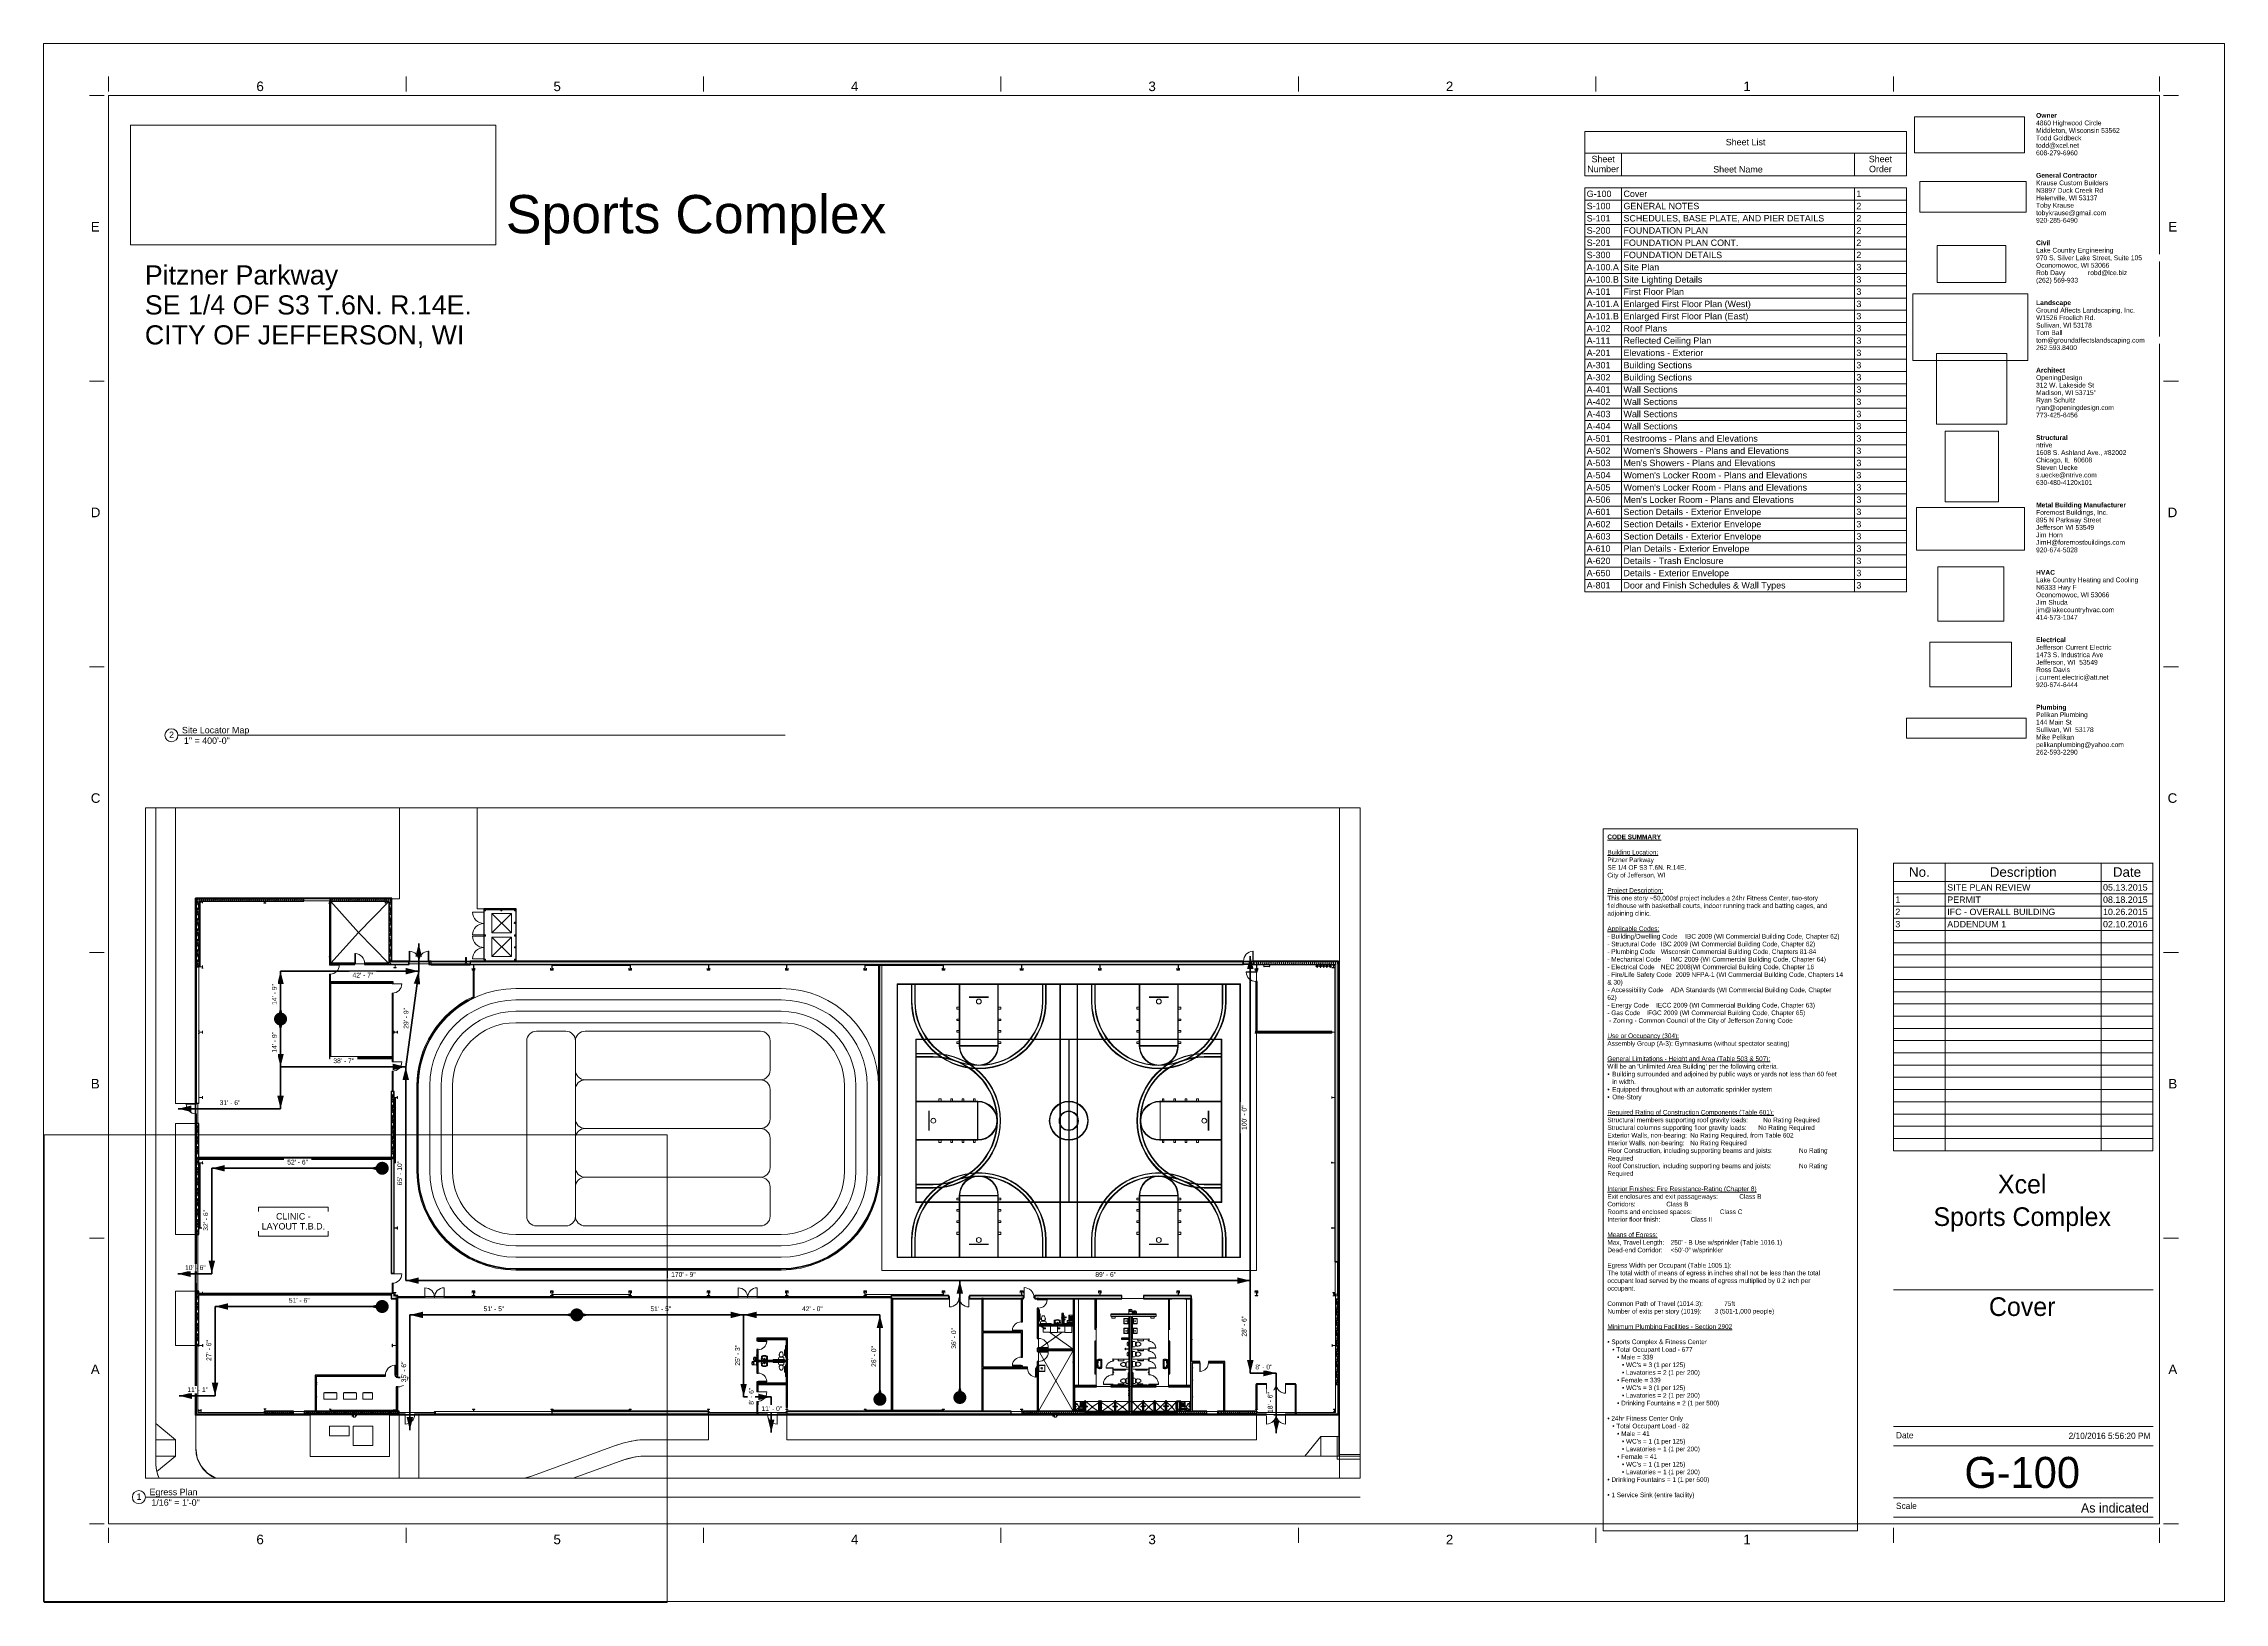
# Paper-space layout 'Layout1' of a CAD drawing. Header units: inches. Extents: x 0 to 42, y 0 to 30.
# The model-space entities are those that its viewports show. They can reach past a viewport. Long polylines and large blocks are cut down to what shows.
import ezdxf

# ---------------------------------------------------------------- set-up
doc = ezdxf.new("R2010")
doc.units = ezdxf.units.IN
doc.header["$MEASUREMENT"] = 0
for name, pattern in [('Dash', [0.25, 0.125, -0.125]), ('Dash_2_', [0.25, 0.125, -0.125]), ('Hidden', [0.28125, 0.1875, -0.09375]), ('Hidden 1_8_', [0.1875, 0.125, -0.0625])]:
    doc.linetypes.add(name, pattern=pattern)
for name, color, linetype, lineweight in [('A-ANNO-IDEN', 131, 'Continuous', 9), ('A-ANNO-NOTE', 131, 'Continuous', 9), ('A-DETL-HDLN', 90, 'Hidden 1_8_', 9), ('A-DETL-THIN', 151, 'Continuous', 20), ('A-DOOR', 31, 'Continuous', 9), ('A-FLOR', 192, 'Continuous', 9), ('A-FLOR-HRAL', 11, 'Continuous', 13), ('A-FLOR-OTLN', 90, 'Continuous', 13), ('A-GENM', 13, 'Continuous', 9), ('A-GLAZ-CURT', 52, 'Continuous', 13), ('A-GLAZ-CWMG', 51, 'Continuous', 13), ('A-PROP-SBCK', 71, 'Hidden', 9), ('A-SITE-ROAD', 130, 'Continuous', 9), ('A-SITE-SWLK', 140, 'Continuous', 9), ('A-WALL', 113, 'Continuous', 9), ('A-WALL-PATT', 111, 'Continuous', 25), ('C-TOPO', 7, 'Continuous', 9), ('Conc', 7, 'Continuous', 9), ('E-ELEC-EQPM', 71, 'Continuous', 9), ('E-LITE-EQPM', 33, 'Continuous', 9), ('E-LITE-EQPM-HDLN', 30, 'Dash', 9), ('E-POWR-CNTR', 130, 'Continuous', 9), ('E-POWR-RISE', 130, 'Continuous', 9), ('EOP-PR', 4, 'Continuous', 9), ('G-ANNO-REFR', 1, 'Continuous', 9), ('G-ANNO-SCHD', 231, 'Continuous', 9), ('G-ANNO-TEXT', 231, 'Continuous', 9), ('G-ANNO-TTLB', 6, 'Continuous', 9), ('G-ANNO-TTLB-MEDM', 33, 'Continuous', 20), ('G-ANNO-TTLB-THIN', 151, 'Continuous', 9), ('I-WALL', 2, 'Continuous', 9), ('L-SITE-WALL', 31, 'Continuous', 13), ('P-SANR-FIXT', 6, 'Continuous', 9), ('Q-SPCQ', 91, 'Continuous', 13), ('Q-SPCQ-HDLN', 91, 'Dash', 9), ('S-BEAM', 12, 'Continuous', 9), ('S-COLS', 52, 'Continuous', 13)]:
    doc.layers.add(name, color=color, linetype=linetype, lineweight=lineweight)
doc.layers.add('G-ANNO-NPLT', color=191, linetype='Continuous', plot=False)
doc.styles.add('Arial_1', font='arial.ttf', dxfattribs={"height": 23.60479})
doc.styles.add('Arial_2', font='arial.ttf', dxfattribs={"height": 17.703593})
doc.styles.add('Arial_3', font='arial.ttf', dxfattribs={"height": 0.092206})
doc.styles.add('Arial_4', font='arial.ttf', dxfattribs={"height": 0.184412})
doc.styles.add('Arial_5', font='arial.ttf', dxfattribs={"height": 0.122942})
doc.styles.add('Arial_6', font='arial.ttf', dxfattribs={"height": 0.73765})
doc.styles.add('Arial_7', font='arial.ttf', dxfattribs={"height": 0.368825})
doc.styles.add('Century Gothic', font='GOTHIC.TTF', dxfattribs={"height": 0.089819})
doc.styles.add('Century Gothic_1', font='GOTHIC.TTF', dxfattribs={"height": 0.119759})
doc.styles.add('Century Gothic_2', font='GOTHIC.TTF', dxfattribs={"height": 0.179639})
doc.styles.add('Century Gothic_3', font='GOTHIC.TTF', dxfattribs={"height": 0.598797})
doc.styles.add('Century Gothic_4', font='GOTHIC.TTF', dxfattribs={"height": 0.359278})
picture_1 = doc.add_image_def('image3.jpg', size_in_pixel=(232, 76))
picture_2 = doc.add_image_def('image4.png', size_in_pixel=(1125, 1483))
picture_3 = doc.add_image_def('image5.jpg', size_in_pixel=(477, 79))
picture_4 = doc.add_image_def('image6.png', size_in_pixel=(259, 141))
picture_5 = doc.add_image_def('image7.jpg', size_in_pixel=(150, 124))
picture_6 = doc.add_image_def('image8.jpg', size_in_pixel=(309, 122))
picture_7 = doc.add_image_def('image9.jpg', size_in_pixel=(95, 51))
picture_8 = doc.add_image_def('image10.png', size_in_pixel=(388, 225))
picture_9 = doc.add_image_def('image11.jpg', size_in_pixel=(232, 76))
picture_10 = doc.add_image_def('image12.jpg', size_in_pixel=(900, 259))
picture_11 = doc.add_image_def('image13.jpg', size_in_pixel=(939, 939))
pattern_1 = [(0, (33272.468, 0), (61.44, 15.36), [2.534, -43.546, 2.534, -43.546, -245.76]), (0, (33272.468, 0), (61.44, 15.36), [-92.16, 2.534, -89.626, 2.534, -43.546, -107.52]), (0, (33272.468, 0), (61.44, 15.36), [-230.4, 2.534, -28.186, 2.534, -74.266]), (120, (33295.508, 7.68), (-44.02215, 45.528601), [2.534, -43.546, 2.534, -43.546, -245.76]), (120, (33295.508, 7.68), (-44.02215, 45.528601), [-92.16, 2.534, -89.626, 2.534, -43.546, -107.52]), (120, (33295.508, 7.68), (-44.02215, 45.528601), [-230.4, 2.534, -28.186, 2.534, -74.266]), (240, (33303.188, 38.4), (-17.41785, -60.888601), [2.534, -43.546, 2.534, -43.546, -245.76]), (240, (33303.188, 38.4), (-17.41785, -60.888601), [-92.16, 2.534, -89.626, 2.534, -43.546, -107.52]), (240, (33303.188, 38.4), (-17.41785, -60.888601), [-230.4, 2.534, -28.186, 2.534, -74.266])]
pattern_2 = [(296.565, (33301.27, 17.28), (0.0001, 115.19999), [12.88, -244.715]), (33.69, (33307.03, 5.76), (-0.00014, 115.1996), [20.768, -394.592]), (33.69, (33422.23, 5.76), (-0.00014, 115.1996), [20.768, -394.592]), (33.69, (33537.43, 5.76), (-0.00014, 115.1996), [20.768, -394.592]), (116.565, (33324.31, 17.28), (0.0001, 115.19999), [12.88, -244.715]), (213.69, (33318.55, 28.8), (-0.00014, 115.1996), [20.768, -394.592]), (213.69, (33433.75, 28.8), (-0.00014, 115.1996), [20.768, -394.592]), (213.69, (33548.95, 28.8), (-0.00014, 115.1996), [20.768, -394.592]), (26.565, (33347.35, 17.28), (0.0001, 115.2), [25.76, -231.836]), (26.565, (33462.55, 17.28), (0.0001, 115.2), [25.76, -231.836]), (270, (33370.39, 28.8), (115.2, 7e-15), [11.52, -103.68]), (225, (33370.39, 17.28), (-1e-14, 115.20042), [16.292, -146.626]), (135, (33358.87, 5.76), (1e-14, 115.20042), [16.292, -146.626]), (288.435, (33324.308, 51.84), (-0.00042, 115.19956), [18.215, -346.08]), (18.435, (33330.07, 34.56), (-0.0004, 115.19956), [18.215, -346.08]), (18.435, (33445.27, 34.56), (-0.0004, 115.19956), [18.215, -346.08]), (18.435, (33560.47, 34.56), (-0.0004, 115.19956), [18.215, -346.08]), (135, (33347.35, 40.32), (1e-14, 115.20042), [16.292, -146.626]), (180, (33335.83, 51.84), (-1e-14, -115.2), [11.52, -103.68]), (251.565, (33295.508, 80.64), (0.00042, 115.19956), [18.215, -346.08]), (315, (33289.75, 63.36), (-1e-14, 115.20042), [16.292, -146.626]), (71.565, (33301.268, 51.84), (0.00042, 115.19956), [18.215, -346.08]), (135, (33307.03, 69.12), (1e-14, 115.20042), [16.292, -146.626]), (225, (33341.59, 80.64), (-1e-14, 115.20042), [16.292, -146.626]), (123.69, (33330.07, 69.12), (-0.00014, 115.19958), [20.768, -394.592]), (123.69, (33445.27, 69.12), (-0.00014, 115.19958), [20.768, -394.592]), (26.565, (33318.55, 86.4), (0.0001, 115.2), [12.88, -244.715]), (26.565, (33433.75, 86.4), (0.0001, 115.2), [12.88, -244.715]), (315, (33330.07, 92.16), (-1e-14, 115.20042), [16.292, -146.626]), (213.69, (33381.91, 109.44), (-0.00014, 115.1996), [20.768, -394.592]), (213.69, (33497.11, 109.44), (-0.00014, 115.1996), [20.768, -394.592]), (213.69, (33612.31, 109.44), (-0.00014, 115.1996), [20.768, -394.592]), (296.565, (33364.63, 97.92), (0.0001, 115.19999), [12.88, -244.715]), (45, (33370.39, 86.4), (1e-14, 115.20042), [16.292, -146.626]), (90, (33381.91, 97.92), (-115.2, 7e-15), [11.52, -103.68]), (213.69, (33330.07, 115.2), (-0.00014, 115.1996), [20.768, -394.592]), (213.69, (33445.27, 115.2), (-0.00014, 115.1996), [20.768, -394.592]), (213.69, (33560.47, 115.2), (-0.00014, 115.1996), [20.768, -394.592]), (315, (33312.79, 103.68), (-1e-14, 115.20042), [8.146, -154.772]), (26.565, (33318.55, 97.92), (0.0001, 115.2), [12.88, -244.715]), (26.565, (33433.75, 97.92), (0.0001, 115.2), [12.88, -244.715]), (90, (33330.07, 103.68), (-115.2, 7e-15), [11.52, -103.68]), (333.435, (33283.99, 109.44), (-0.0001, 115.2), [12.88, -244.715]), (333.435, (33399.19, 109.44), (-0.0001, 115.2), [12.88, -244.715]), (243.435, (33295.51, 103.68), (-0.0001, 115.19999), [12.88, -244.715]), (161.565, (33289.75, 92.16), (0.0004, 115.19956), [18.215, -346.08]), (161.565, (33404.95, 92.16), (0.0004, 115.19956), [18.215, -346.08]), (161.565, (33520.15, 92.16), (0.0004, 115.19956), [18.215, -346.08]), (45, (33272.47, 97.92), (1e-14, 115.20042), [16.292, -146.626]), (26.565, (33278.23, 0), (0.0001, 115.2), [12.88, -244.715]), (26.565, (33393.43, 0), (0.0001, 115.2), [12.88, -244.715]), (116.565, (33289.75, 5.76), (0.0001, 115.19999), [12.88, -244.715]), (206.565, (33283.99, 17.28), (0.0001, 115.2), [12.88, -244.715]), (206.565, (33399.19, 17.28), (0.0001, 115.2), [12.88, -244.715]), (296.565, (33272.47, 11.52), (0.0001, 115.19999), [12.88, -244.715]), (14.036, (33358.87, 51.84), (0.0005, 115.19957), [23.749, -451.233]), (14.036, (33474.07, 51.84), (0.0005, 115.19957), [23.749, -451.233]), (14.036, (33589.27, 51.84), (0.0005, 115.19957), [23.749, -451.233]), (14.036, (33704.47, 51.84), (0.0005, 115.19957), [23.749, -451.233]), (135, (33381.91, 57.6), (1e-14, 115.20042), [16.292, -146.626]), (198.435, (33370.39, 69.12), (-0.0004, 115.19956), [18.215, -346.08]), (198.435, (33485.59, 69.12), (-0.0004, 115.19956), [18.215, -346.08]), (198.435, (33600.79, 69.12), (-0.0004, 115.19956), [18.215, -346.08]), (296.565, (33353.11, 63.36), (0.0001, 115.19999), [12.88, -244.715]), (333.435, (33278.23, 34.56), (-0.0001, 115.2), [12.88, -244.715]), (333.435, (33393.43, 34.56), (-0.0001, 115.2), [12.88, -244.715]), (45, (33289.75, 28.8), (1e-14, 115.20042), [8.146, -154.772]), (116.565, (33295.51, 34.56), (0.0001, 115.19999), [12.88, -244.715]), (225, (33289.75, 46.08), (-1e-14, 115.20042), [16.292, -146.626])]
pattern_3 = [(45, (33272.468, 0), (-19.00703, 19.00703), []), (45, (33272.468, 28.8), (-19.00703, 19.00703), [])]
pattern_4 = [(161.57, (33273.428, 0.96), (-7.6802237, -0.0009796), [0, -54.643, 6.067, 0]), (18.43, (33271.508, 0.96), (-7.6802237, 0.0009796), [0, -54.643, 6.067, 0]), (108.43, (33273.428, 0.96), (3.8382953, -19.20136532), [18.211, -42.499]), (71.57, (33271.508, 0.96), (3.8382953, 19.20136532), [18.211, -42.499])]
pattern_5 = [(0, (33272.468, 0), (30.72, 7.68), [2.534, -20.506, 2.534, -20.506, -122.88]), (0, (33272.468, 0), (30.72, 7.68), [-46.08, 2.534, -43.546, 2.534, -20.506, -53.76]), (0, (33272.468, 0), (30.72, 7.68), [-115.2, 2.534, -12.826, 2.534, -35.866]), (120, (33283.988, 3.84), (-22.0110751, 22.7643004), [2.534, -20.506, 2.534, -20.506, -122.88]), (120, (33283.988, 3.84), (-22.0110751, 22.7643004), [-46.08, 2.534, -43.546, 2.534, -20.506, -53.76]), (120, (33283.988, 3.84), (-22.0110751, 22.7643004), [-115.2, 2.534, -12.826, 2.534, -35.866]), (240, (33287.828, 19.2), (-8.7089249, -30.4443004), [2.534, -20.506, 2.534, -20.506, -122.88]), (240, (33287.828, 19.2), (-8.7089249, -30.4443004), [-46.08, 2.534, -43.546, 2.534, -20.506, -53.76]), (240, (33287.828, 19.2), (-8.7089249, -30.4443004), [-115.2, 2.534, -12.826, 2.534, -35.866])]
pattern_6 = [(0, (33272.468, 0), (0, 24), []), (90, (33272.468, 0), (-24, 1e-15), [])]
pattern_7 = [(225, (58963.86, -22360.053), (19.00703, -19.00703), []), (225, (58963.86, -22388.853), (19.00703, -19.00703), [])]
pattern_8 = [(225, (58674.36, -22360.053), (19.00703, -19.00703), []), (225, (58674.36, -22388.853), (19.00703, -19.00703), [])]
pattern_9 = [(225, (58384.86, -22360.053), (19.00703, -19.00703), []), (225, (58384.86, -22388.853), (19.00703, -19.00703), [])]
pattern_10 = [(225, (58095.36, -22360.053), (19.00703, -19.00703), []), (225, (58095.36, -22388.853), (19.00703, -19.00703), [])]
pattern_11 = [(225, (57805.86, -22360.053), (19.00703, -19.00703), []), (225, (57805.86, -22388.853), (19.00703, -19.00703), [])]
pattern_12 = [(225, (57516.36, -22360.053), (19.00703, -19.00703), []), (225, (57516.36, -22388.853), (19.00703, -19.00703), [])]
pattern_13 = [(225, (57226.86, -22360.053), (19.00703, -19.00703), []), (225, (57226.86, -22388.853), (19.00703, -19.00703), [])]
pattern_14 = [(225, (56937.36, -22360.053), (19.00703, -19.00703), []), (225, (56937.36, -22388.853), (19.00703, -19.00703), [])]
pattern_15 = [(225, (56647.86, -22360.053), (19.00703, -19.00703), []), (225, (56647.86, -22388.853), (19.00703, -19.00703), [])]
pattern_16 = [(225, (56358.36, -22360.053), (19.00703, -19.00703), []), (225, (56358.36, -22388.853), (19.00703, -19.00703), [])]
pattern_17 = [(225, (59253.36, -22360.053), (19.00703, -19.00703), []), (225, (59253.36, -22388.853), (19.00703, -19.00703), [])]

# ---------------------------------------------------------------- blocks, each defined once
blk = doc.blocks.new('XCEL - E1 30 x 42 Horizontal - E1 30x42 Horizontal-11829-Cover')
at = {"layer": 'G-ANNO-TTLB-MEDM'}
for p, q in [((1.159, 29.014), (0.872, 29.014)), ((1.24, 29.094), (1.24, 29.381)), ((1.24, 29.014), (1.24, 1.514)), ((40.74, 29.014), (1.24, 29.014)), ((6.969, 29.094), (6.969, 29.381)), ((12.698, 29.094), (12.698, 29.381)), ((18.427, 29.094), (18.427, 29.381)), ((24.156, 29.094), (24.156, 29.381)), ((29.885, 29.094), (29.885, 29.381)), ((35.615, 29.094), (35.615, 29.381)), ((40.74, 29.094), (40.74, 29.381)), ((40.74, 29.014), (40.74, 1.514)), ((40.82, 29.014), (41.108, 29.014)), ((1.159, 23.514), (0.872, 23.514)), ((40.82, 23.514), (41.108, 23.514)), ((1.159, 18.014), (0.872, 18.014)), ((40.82, 18.014), (41.108, 18.014)), ((40.615, 14.233), (35.615, 14.233)), ((1.159, 12.514), (0.872, 12.514)), ((40.82, 12.514), (41.108, 12.514)), ((1.159, 7.014), (0.872, 7.014)), ((40.82, 7.014), (41.108, 7.014)), ((35.615, 6.02), (40.615, 6.02)), ((1.159, 1.514), (0.872, 1.514)), ((1.24, 1.514), (40.74, 1.514)), ((1.24, 1.433), (1.24, 1.146)), ((6.969, 1.433), (6.969, 1.146)), ((12.698, 1.433), (12.698, 1.146)), ((18.427, 1.433), (18.427, 1.146)), ((24.156, 1.433), (24.156, 1.146)), ((29.885, 1.433), (29.885, 1.146)), ((40.615, 1.639), (35.615, 1.639)), ((35.615, 1.433), (35.615, 1.146)), ((40.74, 1.433), (40.74, 1.146)), ((40.82, 1.514), (41.108, 1.514))]:
    blk.add_line(p, q, dxfattribs=at)
at = {"layer": 'G-ANNO-TTLB-THIN'}
for p, q in [((-0.01, 30.014), (41.99, 30.014)), ((-0.01, 0.014), (-0.01, 30.014)), ((41.99, 0.014), (41.99, 30.014)), ((35.615, 3.389), (40.615, 3.389)), ((35.615, 3.014), (40.615, 3.014)), ((35.615, 2.014), (40.615, 2.014)), ((-0.01, 0.014), (41.99, 0.014))]:
    blk.add_line(p, q, dxfattribs=at)
at = {"layer": 'G-ANNO-TTLB', "char_height": 0.09221, "attachment_point": 1, "line_spacing_factor": 0.938532, "style": 'Arial_3', "bg_fill": 3, "box_fill_scale": 1.25, "bg_fill_color": 0, "bg_fill_transparency": 0}
for s, insert, width in [('\\fArial|b1|i0|c0|p34|;Civil', (38.363, 26.225), 0.28768), ('\\fArial|b1|i0|c0|p34|;Structural', (38.363, 22.475), 0.64856), ('\\fArial|b1|i0|c0|p34|;HVAC', (38.363, 19.879), 0.41876), ('\\fArial|b1|i0|c0|p34|;Electrical', (38.363, 18.581), 0.61622)]:
    blk.add_mtext(s, dxfattribs=dict(at, insert=insert, width=width))
at = {"layer": 'G-ANNO-TTLB'}
image = blk.add_image(picture_9, insert=(36.024, 27.911), size_in_units=(2.118, 0.694), dxfattribs=at)
image.dxf.flags = 7
image = blk.add_image(picture_10, insert=(36.126, 26.77), size_in_units=(2.048, 0.589), dxfattribs=at)
image.dxf.flags = 7
image = blk.add_image(picture_7, insert=(36.46, 25.417), size_in_units=(1.319, 0.708), dxfattribs=at)
image.dxf.flags = 7
image = blk.add_image(picture_8, insert=(35.988, 23.91), size_in_units=(2.218, 1.286), dxfattribs=at)
image.dxf.flags = 7
image = blk.add_image(picture_11, insert=(36.444, 22.689), size_in_units=(1.358, 1.358), dxfattribs=at)
image.dxf.flags = 7
image = blk.add_image(picture_2, insert=(36.612, 21.192), size_in_units=(1.03, 1.357), dxfattribs=at)
image.dxf.flags = 7
image = blk.add_image(picture_6, insert=(36.062, 20.262), size_in_units=(2.078, 0.821), dxfattribs=at)
image.dxf.flags = 7
image = blk.add_image(picture_5, insert=(36.474, 18.891), size_in_units=(1.268, 1.049), dxfattribs=at)
image.dxf.flags = 7
image = blk.add_image(picture_4, insert=(36.315, 17.631), size_in_units=(1.574, 0.857), dxfattribs=at)
image.dxf.flags = 7
image = blk.add_image(picture_3, insert=(35.866, 16.643), size_in_units=(2.303, 0.381), dxfattribs=at)
image.dxf.flags = 7
at = {"layer": 'G-ANNO-TTLB', "bg_fill": 3, "box_fill_scale": 1.25, "bg_fill_color": 0, "bg_fill_transparency": 0}
for s, insert, char_height, width, attachment_point, line_spacing_factor, style in [('6', (4.088, 29.283), 0.184, 0.171, 1, 0.938532, 'Arial_4'), ('5', (9.809, 29.283), 0.184, 0.171, 1, 0.938532, 'Arial_4'), ('4', (15.538, 29.283), 0.184, 0.171, 1, 0.938532, 'Arial_4'), ('3', (21.267, 29.283), 0.184, 0.171, 1, 0.938532, 'Arial_4'), ('2', (26.996, 29.283), 0.184, 0.171, 1, 0.938532, 'Arial_4'), ('1', (32.725, 29.283), 0.184, 0.171, 1, 0.938532, 'Arial_4'), ('\\fArial|b1|i0|c0|p34|;Owner', (38.363, 28.677), 0.09221, 0.44259, 1, 0.938532, 'Arial_3'), ('\\fArial|b1|i0|c0|p34|;General Contractor', (38.363, 27.523), 0.09221, 1.28521, 1, 0.938532, 'Arial_3'), ('E', (0.898, 26.579), 0.184, 0.20475, 1, 0.938532, 'Arial_4'), ('E', (41.082, 26.579), 0.184, 0.20475, 3, 0.938532, 'Arial_4'), ('Lake Country Engineering', (38.363, 26.081), 0.09221, 1.74142, 1, 0.938532, 'Arial_3'), ('\\fArial|b1|i0|c0|p34|;Landscape', (38.363, 25.071), 0.09221, 0.73708, 1, 0.938532, 'Arial_3'), ('\\fArial|b1|i0|c0|p34|;Architect', (38.363, 23.773), 0.09221, 0.59069, 1, 0.938532, 'Arial_3'), ('ntrive', (38.363, 22.331), 0.0922, 0.37109, 1, 0.938532, 'Arial_3'), ('D', (0.898, 21.079), 0.184, 0.2205, 1, 0.938532, 'Arial_4'), ('\\fArial|b1|i0|c0|p34|;Metal Building Manufacturer', (38.363, 21.177), 0.09221, 1.8793, 1, 0.938532, 'Arial_3'), ('D', (41.082, 21.079), 0.184, 0.2205, 3, 0.938532, 'Arial_4'), ('Lake Country Heating and Cooling', (38.363, 19.734), 0.09221, 2.30317, 1, 0.938532, 'Arial_3'), ('Jefferson Current Electric', (38.363, 18.436), 0.09221, 1.71418, 1, 0.938532, 'Arial_3'), ('\\fArial|b1|i0|c0|p34|;Plumbing', (38.363, 17.283), 0.09221, 0.62814, 1, 0.938532, 'Arial_3'), ('C', (0.898, 15.579), 0.184, 0.2205, 1, 0.938532, 'Arial_4'), ('C', (41.082, 15.579), 0.184, 0.2205, 3, 0.938532, 'Arial_4'), ('B', (0.898, 10.079), 0.184, 0.20475, 1, 0.938532, 'Arial_4'), ('B', (41.082, 10.079), 0.184, 0.20475, 3, 0.938532, 'Arial_4'), ('A', (0.898, 4.579), 0.184, 0.20475, 1, 0.938532, 'Arial_4'), ('A', (41.082, 4.579), 0.184, 0.20475, 3, 0.938532, 'Arial_4'), ('Date', (35.665, 3.278), 0.1198, 0.4725, 1, 0.984117, 'Century Gothic_1'), ('Scale', (35.665, 1.919), 0.1198, 0.5265, 1, 0.984117, 'Century Gothic_1'), ('6', (4.088, 1.304), 0.184, 0.171, 1, 0.938532, 'Arial_4'), ('5', (9.809, 1.304), 0.184, 0.171, 1, 0.938532, 'Arial_4'), ('4', (15.538, 1.304), 0.184, 0.171, 1, 0.938532, 'Arial_4'), ('3', (21.267, 1.304), 0.184, 0.171, 1, 0.938532, 'Arial_4'), ('2', (26.996, 1.304), 0.184, 0.171, 1, 0.938532, 'Arial_4'), ('1', (32.725, 1.304), 0.184, 0.171, 1, 0.938532, 'Arial_4')]:
    blk.add_mtext(s, dxfattribs=dict(at, insert=insert, char_height=char_height, width=width, attachment_point=attachment_point, line_spacing_factor=line_spacing_factor, style=style))
at = {"layer": 'G-ANNO-TTLB', "char_height": 0.09221, "attachment_point": 1, "line_spacing_factor": 0.938532, "style": 'Arial_3', "bg_fill": 3, "box_fill_scale": 1.25, "bg_fill_color": 0, "bg_fill_transparency": 0}
for s, insert, width in [('4860 Highwood Circle', (38.363, 28.533), 1.47416), ('Krause Custom Builders', (38.363, 27.379), 1.63077), ('970 S. Silver Lake Street, Suite 105', (38.363, 25.936), 2.39509), ('Ground Affects Landscaping, Inc.', (38.363, 24.927), 2.24019), ('OpeningDesign', (38.363, 23.629), 1.03838), ('1608 S. Ashland Ave., #82002', (38.363, 22.186), 2.03762), ('Foremost Buildings, Inc.', (38.363, 21.033), 1.62396), ('N6333 Hwy F', (38.363, 19.59), 0.90901), ('1473 S. Industrica Ave', (38.363, 18.292), 1.52183), ('Pelikan Plumbing', (38.363, 17.138), 1.16605)]:
    blk.add_mtext(s, dxfattribs=dict(at, insert=insert, width=width))
for s, insert, width in [('Middleton, Wisconsin 53562', (38.363, 28.388), 1.89633), ('N3897 Duck Creek Rd', (38.363, 27.234), 1.51161), ('Oconomowoc, WI 53066', (38.363, 25.792), 1.65971), ('W1526 Froelich Rd.', (38.363, 24.783), 1.34309), ('312 W. Lakeside St', (38.363, 23.484), 1.31926), ('Chicago, IL  60608', (38.363, 22.042), 1.26649), ('895 N Parkway Street', (38.363, 20.888), 1.46565), ('Oconomowoc, WI 53066', (38.363, 19.446), 1.65971), ('Jefferson, WI  53549', (38.363, 18.148), 1.40778), ('144 Main St', (38.363, 16.994), 0.80347)]:
    blk.add_mtext(s, dxfattribs=dict(at, insert=insert, width=width))
at = {"layer": 'G-ANNO-TTLB', "attachment_point": 1, "line_spacing_factor": 0.938532, "style": 'Arial_3', "bg_fill": 3, "box_fill_scale": 1.25, "bg_fill_color": 0, "bg_fill_transparency": 0}
for s, insert, char_height, width in [('Todd Goldbeck', (38.363, 28.244), 0.09221, 1.02306), ('Helenville, WI 53137', (38.363, 27.09), 0.09221, 1.39416), ('Rob Davy', (38.363, 25.648), 0.0922, 0.66048), ('robd@lce.biz', (39.363, 25.648), 0.09221, 0.88178), ('Sullivan, WI 53178', (38.363, 24.638), 0.09221, 1.26819), ('Madison, WI 53715"', (38.363, 23.34), 0.09221, 1.36181), ('Steven Uecke', (38.363, 21.898), 0.09221, 0.94135), ('Jefferson WI 53549', (38.363, 20.744), 0.09221, 1.32266), ('Jim Shuda', (38.363, 19.302), 0.0922, 0.71325), ('Ross Davis', (38.363, 18.004), 0.0922, 0.76772), ('Sullivan, WI  53178', (38.363, 16.85), 0.09221, 1.31075)]:
    blk.add_mtext(s, dxfattribs=dict(at, insert=insert, char_height=char_height, width=width))
for s, insert, char_height, width in [('todd@xcel.net', (38.363, 28.1), 0.09221, 0.96859), ('Toby Krause', (38.363, 26.946), 0.09221, 0.85284), ('(262) 569-933', (38.363, 25.504), 0.09221, 0.94646), ('Tom Ball', (38.363, 24.494), 0.0922, 0.59579), ('Ryan Schultz', (38.363, 23.196), 0.09221, 0.88518), ('s.uecke@ntrive.com', (38.363, 21.754), 0.09221, 1.37543), ('Jim Horn', (38.363, 20.6), 0.0922, 0.60601), ('jim@lakecountryhvac.com', (38.363, 19.158), 0.09221, 1.76695), ('j.current.electric@att.net', (38.363, 17.859), 0.09221, 1.64609), ('Mike Pelikan', (38.363, 16.706), 0.09221, 0.85624)]:
    blk.add_mtext(s, dxfattribs=dict(at, insert=insert, char_height=char_height, width=width))
at = {"layer": 'G-ANNO-TTLB', "char_height": 0.09221, "attachment_point": 1, "line_spacing_factor": 0.938532, "style": 'Arial_3', "bg_fill": 3, "box_fill_scale": 1.25, "bg_fill_color": 0, "bg_fill_transparency": 0}
for s, insert, width in [('608-279-6960', (38.363, 27.956), 0.93625), ('tobykrause@gmail.com', (38.363, 26.802), 1.57971), ('tom@groundaffectslandscaping.com', (38.363, 24.35), 2.45808), ('ryan@openingdesign.com', (38.363, 23.052), 1.75163), ('630-480-4120x101', (38.363, 21.609), 1.26308), ('JimH@foremostbuildings.com', (38.363, 20.456), 2.01378), ('414-573-1047', (38.363, 19.013), 0.93625), ('920-674-6444', (38.363, 17.715), 0.93625), ('pelikanplumbing@yahoo.com', (38.363, 16.561), 1.97804)]:
    blk.add_mtext(s, dxfattribs=dict(at, insert=insert, width=width))
for s, insert, width in [('920-285-6490', (38.363, 26.658), 0.93625), ('262.593.8400', (38.363, 24.206), 0.91923), ('773-425-6456', (38.363, 22.908), 0.93625), ('920-674-5028', (38.363, 20.311), 0.93625), ('262-593-2290', (38.363, 16.417), 0.93625)]:
    blk.add_mtext(s, dxfattribs=dict(at, insert=insert, width=width))
blk = doc.blocks.new('Viewport - View Title-1830-Cover')
at = {"layer": 'G-ANNO-TTLB'}
for start, end in [(0, 180), (180, 360)]:
    blk.add_arc((-0.125, 0), 0.125, start, end, dxfattribs=at)
blk = doc.blocks.new('Toilet-Domestic-3D - Toilet-Domestic-3D-3240-Egress Plan')
at = {"layer": 'P-SANR-FIXT', "color": 10, "lineweight": 13}
for p, q in [((-9.976, 17.951), (-9.976, 19.476)), ((9.976, 19.476), (9.976, 17.976)), ((-9.976, 11.75), (-9.976, 16.502)), ((9.976, 16.477), (9.976, 11.75)), ((6.25, 8.024), (-6.25, 8.024)), ((-4.862, 8.024), (-5.209, 5)), ((4.862, 8.024), (5.209, 5)), ((-1, 6), (-3.836, 5.5)), ((1, 6), (-1, 6)), ((3.836, 5.5), (1, 6)), ((-3.836, 5.5), (-5.209, 5)), ((5.209, 5), (3.836, 5.5)), ((-5.209, 5), (-6.401, 4)), ((6.401, 4), (5.209, 5)), ((-6.401, 4), (-6.968, 3)), ((6.968, 3), (6.401, 4)), ((-6.968, 3), (-7.236, 2)), ((7.236, 2), (6.968, 3)), ((-7.236, 2), (-7.413, 0.996)), ((7.413, 0.996), (7.236, 2)), ((-7.413, 0.996), (-7.5, 0)), ((7.5, 0), (7.413, 0.996)), ((-7.5, 0), (-7.326, -1.992)), ((7.326, -1.992), (7.5, 0)), ((-7.326, -1.992), (-6.788, -4)), ((6.788, -4), (7.326, -1.992)), ((-6.788, -4), (-6.06, -6)), ((6.06, -6), (6.788, -4)), ((-6.06, -6), (-5.127, -8)), ((5.127, -8), (6.06, -6)), ((-5.127, -8), (-3.74, -10)), ((3.74, -10), (5.127, -8)), ((-3.74, -10), (-2.74, -11)), ((2.74, -11), (3.74, -10)), ((-2.74, -11), (-1.874, -11.5)), ((1.874, -11.5), (2.74, -11)), ((-1.874, -11.5), (-0.5, -12)), ((0.5, -12), (1.874, -11.5)), ((-0.5, -12), (0.5, -12))]:
    blk.add_line(p, q, dxfattribs=at)
for centre, start, end in [((-6.25, 11.75), 180, 270), ((6.25, 11.75), 270, 360)]:
    blk.add_arc(centre, 3.726, start, end, dxfattribs=at)
blk = doc.blocks.new('Sink-Bathroom-Kohler-Pinoir-2035-8 - Vitreous_China-0-White-3242-Egress Plan')
at = {"layer": 'P-SANR-FIXT', "color": 7}
for p, q in [((24149.927, -22602.99), (24149.927, -22603.487)), ((24150.183, -22603.496), (24150.183, -22602.99)), ((24150.596, -22602.99), (24150.596, -22603.51)), ((24171.497, -22603.51), (24171.497, -22602.99)), ((24171.91, -22602.99), (24171.91, -22603.496)), ((24172.166, -22603.487), (24172.166, -22602.99)), ((24150.596, -22603.323), (24161.046, -22603.338)), ((24161.046, -22603.51), (24150.597, -22603.51)), ((24161.046, -22603.338), (24171.497, -22603.323)), ((24171.496, -22603.51), (24161.046, -22603.51))]:
    blk.add_line(p, q, dxfattribs=at)
for centre, radius, start, end in [((24256.276, -22610.52), 106.581, 176.2165, 183.78169), ((24256.276, -22610.52), 106.325, 176.21195, 183.78649), ((24256.276, -22610.52), 105.911, 176.20455, 183.79545), ((24065.817, -22610.52), 105.911, 356.20455, 3.79545), ((24065.817, -22610.52), 106.325, 356.21461, 3.78805), ((24065.817, -22610.52), 106.581, 356.21998, 3.7835), ((24157.05, -22605.313), 0.692, 0, 180), ((24165.046, -22605.303), 0.69, 12.1099, 180), ((24157.05, -22605.313), 0.692, 180, 0), ((24165.046, -22605.303), 0.69, 180, 347.0077), ((24161.046, -22619.57), 12.818, 91.1366, 126.4275), ((24161.046, -22619.57), 12.818, 53.5725, 88.8634), ((24161.046, -22619.57), 12.183, 91.1957, 126.3492), ((24161.046, -22619.57), 12.183, 53.6508, 88.8043), ((24161.046, -22609.365), 0.934, 106.0546, 180), ((24161.046, -22609.365), 0.934, 0, 73.9454), ((24156.54, -22613.042), 4.895, 129.3634, 236.4486), ((24161.046, -22609.365), 0.934, 180, 253.9454), ((24161.046, -22609.365), 0.934, 286.0546, 0), ((24165.553, -22613.042), 4.895, 303.5514, 50.6366), ((24156.54, -22613.042), 4.26, 129.5775, 236.6442), ((24165.553, -22613.042), 4.26, 303.3558, 50.4225), ((24161.046, -22607.279), 11.567, 233.6931, 306.3069), ((24161.046, -22607.279), 12.202, 233.7683, 306.2317), ((24151.472, -22617.551), 1.545, 179.9655, 246.0395), ((24151.472, -22617.551), 1.289, 179.6035, 246.0123), ((24151.472, -22617.551), 0.875, 178.7073, 245.9447), ((24170.634, -22617.56), 0.862, 293.6698, 1.9217), ((24170.634, -22617.56), 1.276, 293.6698, 0.9035), ((24170.634, -22617.56), 1.532, 293.6698, 0.4943), ((24161.048, -22595.69), 24.741, 246.3302, 293.6698), ((24161.048, -22595.69), 25.411, 246.3258, 293.6698), ((24161.048, -22595.69), 25.155, 246.3274, 293.6698)]:
    blk.add_arc(centre, radius, start, end, dxfattribs=at)
blk = doc.blocks.new('Drinking_Fountain-Haws_Corporation-Wall_Mounted_1119 - 1119-409795-Egress Plan')
at = {"layer": 'P-SANR-FIXT', "color": 7}
for p, q in [((13.067, 19.496), (13.067, 4.695)), ((25.067, 4.695), (25.067, 19.496)), ((29.067, 13.746), (29.067, 4.695)), ((41.067, 4.695), (41.067, 13.746)), ((43.067, 4.695), (11.067, 4.695)), ((11.067, 4.695), (11.067, 4.257)), ((43.067, 4.257), (43.067, 4.695))]:
    blk.add_line(p, q, dxfattribs=at)
for centre, radius in [((22.938, 20.546), 0.625), ((19.067, 16.695), 1.125), ((38.942, 14.819), 0.625), ((35.067, 10.945), 1.125)]:
    blk.add_circle(centre, radius, dxfattribs=at)
for centre, radius, start, end in [((19.067, -3.055), 25.75, 82.4224, 97.5776), ((16.067, 19.496), 3, 97.5776, 180), ((22.067, 19.496), 3, 360, 82.4224), ((35.067, -8.805), 25.75, 82.4224, 97.5776), ((32.067, 13.746), 3, 97.5776, 180), ((38.067, 13.746), 3, 360, 82.4224)]:
    blk.add_arc(centre, radius, start, end, dxfattribs=at)
for centre, ratio in [((19.067, 17.82), 0.786373), ((35.067, 12.07), 0.786365)]:
    blk.add_ellipse(centre, major_axis=(-5.246, 0), ratio=ratio, dxfattribs=at)
blk = doc.blocks.new('Toilet-Domestic-3D - Toilet-Domestic-3D-V34-Egress Plan')
at = {"layer": 'P-SANR-FIXT', "color": 10, "lineweight": 13}
for p, q in [((-9.976, 19.476), (9.976, 19.476)), ((-9.976, 18.726), (-9.976, 19.476)), ((9.976, 19.476), (9.976, 18.701)), ((-9.976, 11.75), (-9.976, 17.226)), ((9.976, 17.252), (9.976, 11.75)), ((6.25, 8.024), (-6.25, 8.024)), ((-4.862, 8.024), (-5.209, 5)), ((4.862, 8.024), (5.209, 5)), ((-1, 6), (-3.836, 5.5)), ((1, 6), (-1, 6)), ((3.836, 5.5), (1, 6)), ((-3.836, 5.5), (-5.209, 5)), ((5.209, 5), (3.836, 5.5)), ((-5.209, 5), (-6.401, 4)), ((6.401, 4), (5.209, 5)), ((-6.401, 4), (-6.968, 3)), ((6.968, 3), (6.401, 4)), ((-6.968, 3), (-7.236, 2)), ((7.236, 2), (6.968, 3)), ((-7.236, 2), (-7.413, 0.996)), ((7.413, 0.996), (7.236, 2)), ((-7.413, 0.996), (-7.5, 0)), ((7.5, 0), (7.413, 0.996)), ((-7.5, 0), (-7.326, -1.992)), ((7.326, -1.992), (7.5, 0)), ((-7.326, -1.992), (-6.788, -4)), ((6.788, -4), (7.326, -1.992)), ((-6.788, -4), (-6.06, -6)), ((6.06, -6), (6.788, -4)), ((-6.06, -6), (-5.127, -8)), ((5.127, -8), (6.06, -6)), ((-5.127, -8), (-3.74, -10)), ((3.74, -10), (5.127, -8)), ((-3.74, -10), (-2.74, -11)), ((2.74, -11), (3.74, -10)), ((-2.74, -11), (-1.874, -11.5)), ((1.874, -11.5), (2.74, -11)), ((-1.874, -11.5), (-0.5, -12)), ((0.5, -12), (1.874, -11.5)), ((-0.5, -12), (0.5, -12))]:
    blk.add_line(p, q, dxfattribs=at)
for centre, start, end in [((-6.25, 11.75), 180, 270), ((6.25, 11.75), 270, 360)]:
    blk.add_arc(centre, 3.726, start, end, dxfattribs=at)
blk = doc.blocks.new('Toilet-Domestic-3D - Toilet-Domestic-3D-V35-Egress Plan')
at = {"layer": 'P-SANR-FIXT', "color": 10, "lineweight": 13}
for p, q in [((-9.976, 19.476), (9.976, 19.476)), ((-9.976, 11.75), (-9.976, 19.476)), ((9.976, 19.476), (9.976, 11.75)), ((6.25, 8.024), (-6.25, 8.024)), ((-4.862, 8.024), (-5.209, 5)), ((4.862, 8.024), (5.209, 5)), ((-1, 6), (-3.836, 5.5)), ((1, 6), (-1, 6)), ((3.836, 5.5), (1, 6)), ((-3.836, 5.5), (-5.209, 5)), ((5.209, 5), (3.836, 5.5)), ((-5.209, 5), (-6.401, 4)), ((6.401, 4), (5.209, 5)), ((-6.401, 4), (-6.968, 3)), ((6.968, 3), (6.401, 4)), ((-6.968, 3), (-7.236, 2)), ((7.236, 2), (6.968, 3)), ((-7.236, 2), (-7.413, 0.996)), ((7.413, 0.996), (7.236, 2)), ((-7.413, 0.996), (-7.5, 0)), ((7.5, 0), (7.413, 0.996)), ((-7.5, 0), (-7.326, -1.992)), ((7.326, -1.992), (7.5, 0)), ((-7.326, -1.992), (-6.788, -4)), ((6.788, -4), (7.326, -1.992)), ((-6.788, -4), (-6.06, -6)), ((6.06, -6), (6.788, -4)), ((-6.06, -6), (-5.127, -8)), ((5.127, -8), (6.06, -6)), ((-5.127, -8), (-3.74, -10)), ((3.74, -10), (5.127, -8)), ((-3.74, -10), (-2.74, -11)), ((2.74, -11), (3.74, -10)), ((-2.74, -11), (-1.874, -11.5)), ((1.874, -11.5), (2.74, -11)), ((-1.874, -11.5), (-0.5, -12)), ((0.5, -12), (1.874, -11.5)), ((-0.5, -12), (0.5, -12))]:
    blk.add_line(p, q, dxfattribs=at)
for centre, start, end in [((-6.25, 11.75), 180, 270), ((6.25, 11.75), 270, 360)]:
    blk.add_arc(centre, 3.726, start, end, dxfattribs=at)
blk = doc.blocks.new('Toilet-Domestic-3D - Toilet-Domestic-3D-11065-Egress Plan')
at = {"layer": 'P-SANR-FIXT', "color": 10, "lineweight": 13}
for p, q in [((-1.874, 11.5), (-0.5, 12)), ((-0.5, 12), (0.5, 12)), ((0.5, 12), (1.874, 11.5)), ((-2.74, 11), (-1.874, 11.5)), ((1.874, 11.5), (2.74, 11)), ((-3.74, 10), (-2.74, 11)), ((2.74, 11), (3.74, 10)), ((-5.127, 8), (-3.74, 10)), ((3.74, 10), (5.127, 8)), ((-6.06, 6), (-5.127, 8)), ((5.127, 8), (6.06, 6)), ((-6.788, 4), (-6.06, 6)), ((6.06, 6), (6.788, 4)), ((-7.326, 1.992), (-6.788, 4)), ((6.788, 4), (7.326, 1.992)), ((-7.5, 0), (-7.326, 1.992)), ((7.326, 1.992), (7.5, 0)), ((-7.413, -0.996), (-7.5, 0)), ((7.5, 0), (7.413, -0.996)), ((-7.236, -2), (-7.413, -0.996)), ((7.413, -0.996), (7.236, -2)), ((-6.968, -3), (-7.236, -2)), ((7.236, -2), (6.968, -3)), ((-6.401, -4), (-6.968, -3)), ((6.968, -3), (6.401, -4)), ((-5.209, -5), (-6.401, -4)), ((6.401, -4), (5.209, -5)), ((-3.836, -5.5), (-5.209, -5)), ((-4.862, -8.024), (-5.209, -5)), ((5.209, -5), (3.836, -5.5)), ((4.862, -8.024), (5.209, -5)), ((-1, -6), (-3.836, -5.5)), ((3.836, -5.5), (1, -6)), ((1, -6), (-1, -6)), ((6.25, -8.024), (-6.25, -8.024)), ((-9.976, -11.75), (-9.976, -16.227)), ((9.976, -16.252), (9.976, -11.75)), ((-9.976, -17.726), (-9.976, -18.986)), ((9.976, -18.976), (9.976, -17.701))]:
    blk.add_line(p, q, dxfattribs=at)
for centre, start, end in [((-6.25, -11.75), 90, 180), ((6.25, -11.75), 0, 90)]:
    blk.add_arc(centre, 3.726, start, end, dxfattribs=at)
blk = doc.blocks.new('Toilet-Domestic-3D - Toilet-Domestic-3D-V36-Egress Plan')
at = {"layer": 'P-SANR-FIXT', "color": 10, "lineweight": 13}
for p, q in [((-1.874, 11.5), (-0.5, 12)), ((-0.5, 12), (0.5, 12)), ((0.5, 12), (1.874, 11.5)), ((-2.74, 11), (-1.874, 11.5)), ((1.874, 11.5), (2.74, 11)), ((-3.74, 10), (-2.74, 11)), ((2.74, 11), (3.74, 10)), ((-5.127, 8), (-3.74, 10)), ((3.74, 10), (5.127, 8)), ((-6.06, 6), (-5.127, 8)), ((5.127, 8), (6.06, 6)), ((-6.788, 4), (-6.06, 6)), ((6.06, 6), (6.788, 4)), ((-7.326, 1.992), (-6.788, 4)), ((6.788, 4), (7.326, 1.992)), ((-7.5, 0), (-7.326, 1.992)), ((7.326, 1.992), (7.5, 0)), ((-7.413, -0.996), (-7.5, 0)), ((7.5, 0), (7.413, -0.996)), ((-7.236, -2), (-7.413, -0.996)), ((7.413, -0.996), (7.236, -2)), ((-6.968, -3), (-7.236, -2)), ((7.236, -2), (6.968, -3)), ((-6.401, -4), (-6.968, -3)), ((6.968, -3), (6.401, -4)), ((-5.209, -5), (-6.401, -4)), ((6.401, -4), (5.209, -5)), ((-3.836, -5.5), (-5.209, -5)), ((-4.862, -8.024), (-5.209, -5)), ((5.209, -5), (3.836, -5.5)), ((4.862, -8.024), (5.209, -5)), ((-1, -6), (-3.836, -5.5)), ((3.836, -5.5), (1, -6)), ((1, -6), (-1, -6)), ((6.25, -8.024), (-6.25, -8.024)), ((-9.976, -11.75), (-9.976, -18.976)), ((9.976, -18.976), (9.976, -11.75))]:
    blk.add_line(p, q, dxfattribs=at)
for centre, start, end in [((-6.25, -11.75), 90, 180), ((6.25, -11.75), 0, 90)]:
    blk.add_arc(centre, 3.726, start, end, dxfattribs=at)
blk = doc.blocks.new('Urinal-Wall-3D - Urinal-Wall-3D-401581-Egress Plan')
at = {"layer": 'P-SANR-FIXT', "color": 10, "lineweight": 13}
for p, q in [((-11.294, 2), (-11.294, 5.75)), ((-11.294, 5.75), (-10.294, 5.75)), ((-10.294, 5.75), (-10.294, 2)), ((2.726, 5.75), (1.706, 5.75)), ((1.706, 5.75), (1.706, 2)), ((2.726, 2), (2.726, 5.75)), ((1.706, 3.595), (-10.294, 3.595)), ((-10.294, 3.595), (-10.294, 2)), ((1.706, 2), (1.706, 3.595))]:
    blk.add_line(p, q, dxfattribs=at)
blk.add_arc((-4.294, 2.144), 7, 31.0027, 148.9973, dxfattribs=at)
blk = doc.blocks.new('Toilet-Domestic-3D - Toilet-Domestic-3D-V37-Egress Plan')
at = {"layer": 'P-SANR-FIXT', "color": 10, "lineweight": 13}
for p, q in [((-1.874, 11.5), (-0.5, 12)), ((-0.5, 12), (0.5, 12)), ((0.5, 12), (1.874, 11.5)), ((-2.74, 11), (-1.874, 11.5)), ((1.874, 11.5), (2.74, 11)), ((-3.74, 10), (-2.74, 11)), ((2.74, 11), (3.74, 10)), ((-5.127, 8), (-3.74, 10)), ((3.74, 10), (5.127, 8)), ((-6.06, 6), (-5.127, 8)), ((5.127, 8), (6.06, 6)), ((-6.788, 4), (-6.06, 6)), ((6.06, 6), (6.788, 4)), ((-7.326, 1.992), (-6.788, 4)), ((6.788, 4), (7.326, 1.992)), ((-7.5, 0), (-7.326, 1.992)), ((7.326, 1.992), (7.5, 0)), ((-7.413, -0.996), (-7.5, 0)), ((7.5, 0), (7.413, -0.996)), ((-7.236, -2), (-7.413, -0.996)), ((7.413, -0.996), (7.236, -2)), ((-6.968, -3), (-7.236, -2)), ((7.236, -2), (6.968, -3)), ((-6.401, -4), (-6.968, -3)), ((6.968, -3), (6.401, -4)), ((-5.209, -5), (-6.401, -4)), ((6.401, -4), (5.209, -5)), ((-3.836, -5.5), (-5.209, -5)), ((-4.862, -8.024), (-5.209, -5)), ((5.209, -5), (3.836, -5.5)), ((4.862, -8.024), (5.209, -5)), ((-1, -6), (-3.836, -5.5)), ((3.836, -5.5), (1, -6)), ((1, -6), (-1, -6)), ((6.25, -8.024), (-6.25, -8.024)), ((-9.976, -11.75), (-9.976, -16.502)), ((9.976, -16.476), (9.976, -11.75)), ((-9.976, -17.951), (-9.976, -19.476)), ((9.976, -19.476), (9.976, -17.976))]:
    blk.add_line(p, q, dxfattribs=at)
for centre, start, end in [((-6.25, -11.75), 90, 180), ((6.25, -11.75), 0, 90)]:
    blk.add_arc(centre, 3.726, start, end, dxfattribs=at)
blk = doc.blocks.new('Sink-Bathroom-Kohler-Pinoir-2035-8 - Vitreous_China-0-White-11071-Egress Plan')
at = {"layer": 'P-SANR-FIXT', "color": 7}
for p, q in [((24149.927, -22598.24), (24149.927, -22597.743)), ((24150.183, -22597.735), (24150.183, -22598.24)), ((24150.596, -22598.24), (24150.596, -22597.721)), ((24150.596, -22597.908), (24161.046, -22597.892)), ((24161.046, -22597.721), (24150.597, -22597.721)), ((24171.496, -22597.721), (24161.046, -22597.721)), ((24161.046, -22597.892), (24171.497, -22597.908)), ((24171.497, -22597.721), (24171.497, -22598.24)), ((24171.91, -22598.24), (24171.91, -22597.735)), ((24172.166, -22597.743), (24172.166, -22598.24))]:
    blk.add_line(p, q, dxfattribs=at)
for centre, radius, start, end in [((24161.048, -22605.541), 25.411, 66.3302, 113.6742), ((24161.048, -22605.541), 25.155, 66.3302, 113.6726), ((24161.048, -22605.541), 24.741, 66.3302, 113.6698), ((24161.046, -22593.952), 12.202, 53.7683, 126.2317), ((24151.472, -22583.68), 1.545, 113.9605, 180.0345), ((24151.472, -22583.68), 1.289, 113.9877, 180.3965), ((24161.046, -22593.952), 11.567, 53.6931, 126.3069), ((24170.634, -22583.671), 1.276, 359.0965, 66.3302), ((24170.634, -22583.671), 1.532, 359.5057, 66.3302), ((24151.472, -22583.68), 0.875, 114.0553, 181.2927), ((24170.634, -22583.671), 0.862, 358.0783, 66.3302), ((24256.276, -22590.71), 106.581, 176.21831, 183.7835), ((24256.276, -22590.71), 106.325, 176.21351, 183.78805), ((24256.276, -22590.71), 105.911, 176.20455, 183.79545), ((24065.817, -22590.71), 105.911, 356.20455, 3.79545), ((24065.817, -22590.71), 106.325, 356.21195, 3.78539), ((24065.817, -22590.71), 106.581, 356.2165, 3.78002), ((24156.54, -22588.189), 4.895, 123.5514, 230.6366), ((24165.553, -22588.189), 4.895, 309.3634, 56.4486), ((24156.54, -22588.189), 4.26, 123.3558, 230.4225), ((24165.553, -22588.189), 4.26, 309.5775, 56.6442), ((24161.046, -22591.865), 0.934, 106.0546, 180), ((24161.046, -22591.865), 0.934, 0, 73.9454), ((24161.046, -22581.661), 12.183, 233.6508, 268.8043), ((24161.046, -22581.661), 12.183, 271.1957, 306.3492), ((24161.046, -22581.661), 12.818, 233.5725, 268.8634), ((24161.046, -22591.865), 0.934, 180, 253.9454), ((24161.046, -22581.661), 12.818, 271.1366, 306.4275), ((24161.046, -22591.865), 0.934, 286.0546, 0), ((24157.05, -22595.918), 0.692, 0, 180), ((24165.046, -22595.928), 0.69, 12.9923, 180), ((24157.05, -22595.918), 0.692, 180, 0), ((24165.046, -22595.928), 0.69, 180, 347.8901)]:
    blk.add_arc(centre, radius, start, end, dxfattribs=at)
blk = doc.blocks.new('817_Grab_Bars - 8170-001420-25752-Egress Plan')
at = {"layer": 'Q-SPCQ', "color": 10}
for p, q in [((25495.515, -22688.303), (25456.015, -22688.303)), ((25456.015, -22689.803), (25469.106, -22689.803)), ((25470.416, -22689.803), (25495.515, -22689.803)), ((25454.015, -22690.303), (25454.015, -22690.865)), ((25455.515, -22690.865), (25455.515, -22690.303)), ((25496.015, -22690.303), (25496.015, -22690.865)), ((25497.515, -22690.865), (25497.515, -22690.303))]:
    blk.add_line(p, q, dxfattribs=at)
at = {"layer": 'Q-SPCQ', "color": 10, "flags": 128}
for points in [[(25456.015, -22688.303), (25455.935, -22688.304), (25455.855, -22688.309), (25455.776, -22688.317), (25455.697, -22688.328), (25455.618, -22688.343), (25455.54, -22688.36), (25455.463, -22688.381), (25455.386, -22688.404), (25455.311, -22688.431), (25455.236, -22688.461), (25455.163, -22688.493), (25455.092, -22688.529), (25455.021, -22688.567), (25454.953, -22688.608), (25454.886, -22688.652), (25454.821, -22688.699), (25454.758, -22688.748), (25454.696, -22688.799), (25454.637, -22688.853), (25454.581, -22688.909), (25454.526, -22688.968), (25454.474, -22689.029), (25454.424, -22689.091), (25454.377, -22689.156), (25454.332, -22689.222), (25454.29, -22689.29), (25454.251, -22689.36), (25454.215, -22689.431), (25454.182, -22689.504), (25454.151, -22689.578), (25454.124, -22689.653), (25454.099, -22689.729), (25454.078, -22689.806), (25454.059, -22689.884), (25454.044, -22689.963), (25454.032, -22690.042), (25454.023, -22690.121), (25454.018, -22690.201), (25454.015, -22690.281), (25454.015, -22690.303)], [(25497.515, -22690.303), (25497.514, -22690.223), (25497.509, -22690.143), (25497.501, -22690.063), (25497.49, -22689.984), (25497.475, -22689.905), (25497.458, -22689.827), (25497.437, -22689.75), (25497.414, -22689.674), (25497.387, -22689.598), (25497.357, -22689.524), (25497.325, -22689.451), (25497.289, -22689.379), (25497.251, -22689.309), (25497.21, -22689.24), (25497.166, -22689.174), (25497.119, -22689.108), (25497.07, -22689.045), (25497.019, -22688.984), (25496.965, -22688.925), (25496.909, -22688.868), (25496.85, -22688.814), (25496.79, -22688.761), (25496.727, -22688.712), (25496.662, -22688.664), (25496.596, -22688.62), (25496.528, -22688.578), (25496.458, -22688.539), (25496.387, -22688.503), (25496.314, -22688.469), (25496.24, -22688.439), (25496.165, -22688.411), (25496.089, -22688.387), (25496.012, -22688.365), (25495.934, -22688.347), (25495.855, -22688.332), (25495.776, -22688.32), (25495.697, -22688.311), (25495.617, -22688.305), (25495.537, -22688.303), (25495.515, -22688.303)], [(25455.515, -22690.303), (25455.516, -22690.283), (25455.517, -22690.263), (25455.519, -22690.243), (25455.522, -22690.223), (25455.525, -22690.203), (25455.53, -22690.184), (25455.535, -22690.165), (25455.541, -22690.146), (25455.547, -22690.127), (25455.555, -22690.108), (25455.563, -22690.09), (25455.572, -22690.072), (25455.581, -22690.054), (25455.592, -22690.037), (25455.603, -22690.02), (25455.614, -22690.004), (25455.626, -22689.988), (25455.639, -22689.973), (25455.653, -22689.958), (25455.667, -22689.944), (25455.681, -22689.93), (25455.697, -22689.917), (25455.712, -22689.905), (25455.728, -22689.893), (25455.745, -22689.882), (25455.762, -22689.872), (25455.78, -22689.862), (25455.797, -22689.853), (25455.816, -22689.844), (25455.834, -22689.837), (25455.853, -22689.83), (25455.872, -22689.824), (25455.891, -22689.818), (25455.911, -22689.814), (25455.93, -22689.81), (25455.95, -22689.807), (25455.97, -22689.805), (25455.99, -22689.803), (25456.01, -22689.803), (25456.015, -22689.803)], [(25495.515, -22689.803), (25495.535, -22689.803), (25495.555, -22689.804), (25495.575, -22689.806), (25495.595, -22689.809), (25495.615, -22689.813), (25495.634, -22689.817), (25495.653, -22689.822), (25495.673, -22689.828), (25495.691, -22689.835), (25495.71, -22689.842), (25495.728, -22689.85), (25495.746, -22689.859), (25495.764, -22689.869), (25495.781, -22689.879), (25495.798, -22689.89), (25495.814, -22689.902), (25495.83, -22689.914), (25495.845, -22689.927), (25495.86, -22689.94), (25495.874, -22689.954), (25495.888, -22689.969), (25495.901, -22689.984), (25495.913, -22690), (25495.925, -22690.016), (25495.936, -22690.033), (25495.946, -22690.05), (25495.956, -22690.067), (25495.965, -22690.085), (25495.974, -22690.103), (25495.981, -22690.122), (25495.988, -22690.14), (25495.994, -22690.159), (25496, -22690.179), (25496.004, -22690.198), (25496.008, -22690.218), (25496.011, -22690.238), (25496.013, -22690.257), (25496.015, -22690.277), (25496.015, -22690.297), (25496.015, -22690.303)]]:
    blk.add_lwpolyline(points, dxfattribs=at)
blk = doc.blocks.new('817_Grab_Bars - 8170-001420-V38-Egress Plan')
at = {"layer": 'Q-SPCQ', "color": 10}
for p, q in [((25574.765, -22688.303), (25535.265, -22688.303)), ((25535.265, -22689.803), (25560.356, -22689.803)), ((25561.666, -22689.803), (25574.765, -22689.803)), ((25533.265, -22690.303), (25533.265, -22690.865)), ((25534.765, -22690.865), (25534.765, -22690.303)), ((25575.265, -22690.303), (25575.265, -22690.865)), ((25576.765, -22690.865), (25576.765, -22690.303))]:
    blk.add_line(p, q, dxfattribs=at)
at = {"layer": 'Q-SPCQ', "color": 10, "flags": 128}
for points in [[(25535.265, -22688.303), (25535.185, -22688.304), (25535.105, -22688.309), (25535.026, -22688.317), (25534.947, -22688.328), (25534.868, -22688.343), (25534.79, -22688.36), (25534.713, -22688.381), (25534.636, -22688.404), (25534.561, -22688.431), (25534.486, -22688.461), (25534.413, -22688.493), (25534.342, -22688.529), (25534.271, -22688.567), (25534.203, -22688.608), (25534.136, -22688.652), (25534.071, -22688.699), (25534.008, -22688.748), (25533.946, -22688.799), (25533.887, -22688.853), (25533.831, -22688.909), (25533.776, -22688.968), (25533.724, -22689.029), (25533.674, -22689.091), (25533.627, -22689.156), (25533.582, -22689.222), (25533.54, -22689.29), (25533.501, -22689.36), (25533.465, -22689.431), (25533.432, -22689.504), (25533.401, -22689.578), (25533.374, -22689.653), (25533.349, -22689.729), (25533.328, -22689.806), (25533.309, -22689.884), (25533.294, -22689.963), (25533.282, -22690.042), (25533.273, -22690.121), (25533.268, -22690.201), (25533.265, -22690.281), (25533.265, -22690.303)], [(25576.765, -22690.303), (25576.764, -22690.223), (25576.759, -22690.143), (25576.751, -22690.063), (25576.74, -22689.984), (25576.725, -22689.905), (25576.708, -22689.827), (25576.687, -22689.75), (25576.664, -22689.674), (25576.637, -22689.598), (25576.607, -22689.524), (25576.575, -22689.451), (25576.539, -22689.379), (25576.501, -22689.309), (25576.46, -22689.24), (25576.416, -22689.174), (25576.369, -22689.108), (25576.32, -22689.045), (25576.269, -22688.984), (25576.215, -22688.925), (25576.159, -22688.868), (25576.1, -22688.814), (25576.04, -22688.761), (25575.977, -22688.712), (25575.912, -22688.664), (25575.846, -22688.62), (25575.778, -22688.578), (25575.708, -22688.539), (25575.637, -22688.503), (25575.564, -22688.469), (25575.49, -22688.439), (25575.415, -22688.411), (25575.339, -22688.387), (25575.262, -22688.365), (25575.184, -22688.347), (25575.105, -22688.332), (25575.026, -22688.32), (25574.947, -22688.311), (25574.867, -22688.305), (25574.787, -22688.303), (25574.765, -22688.303)], [(25534.765, -22690.303), (25534.766, -22690.283), (25534.767, -22690.263), (25534.769, -22690.243), (25534.772, -22690.223), (25534.775, -22690.203), (25534.78, -22690.184), (25534.785, -22690.165), (25534.791, -22690.146), (25534.797, -22690.127), (25534.805, -22690.108), (25534.813, -22690.09), (25534.822, -22690.072), (25534.831, -22690.054), (25534.842, -22690.037), (25534.853, -22690.02), (25534.864, -22690.004), (25534.876, -22689.988), (25534.889, -22689.973), (25534.903, -22689.958), (25534.917, -22689.944), (25534.931, -22689.93), (25534.947, -22689.917), (25534.962, -22689.905), (25534.978, -22689.893), (25534.995, -22689.882), (25535.012, -22689.872), (25535.03, -22689.862), (25535.047, -22689.853), (25535.066, -22689.844), (25535.084, -22689.837), (25535.103, -22689.83), (25535.122, -22689.824), (25535.141, -22689.818), (25535.161, -22689.814), (25535.18, -22689.81), (25535.2, -22689.807), (25535.22, -22689.805), (25535.24, -22689.803), (25535.26, -22689.803), (25535.265, -22689.803)], [(25574.765, -22689.803), (25574.785, -22689.803), (25574.805, -22689.804), (25574.825, -22689.806), (25574.845, -22689.809), (25574.865, -22689.813), (25574.884, -22689.817), (25574.903, -22689.822), (25574.923, -22689.828), (25574.941, -22689.835), (25574.96, -22689.842), (25574.978, -22689.85), (25574.996, -22689.859), (25575.014, -22689.869), (25575.031, -22689.879), (25575.048, -22689.89), (25575.064, -22689.902), (25575.08, -22689.914), (25575.095, -22689.927), (25575.11, -22689.94), (25575.124, -22689.954), (25575.138, -22689.969), (25575.151, -22689.984), (25575.163, -22690), (25575.175, -22690.016), (25575.186, -22690.033), (25575.196, -22690.05), (25575.206, -22690.067), (25575.215, -22690.085), (25575.224, -22690.103), (25575.231, -22690.122), (25575.238, -22690.14), (25575.244, -22690.159), (25575.25, -22690.179), (25575.254, -22690.198), (25575.258, -22690.218), (25575.261, -22690.238), (25575.263, -22690.257), (25575.265, -22690.277), (25575.265, -22690.297), (25575.265, -22690.303)]]:
    blk.add_lwpolyline(points, dxfattribs=at)
blk = doc.blocks.new('Dispenser-Toilet_Tissue-Frost_Products_LTD_-Jumbo-169 - Steel-Brushed-Stainless_Steel-39538-Egress Plan')
at = {"layer": 'Q-SPCQ', "color": 10}
for p, q in [((25471.279, -22685.443), (25469.927, -22685.443)), ((25488.754, -22685.443), (25471.279, -22685.443)), ((25473.611, -22685.343), (25471.44, -22685.343)), ((25475.079, -22685.443), (25473.772, -22685.443)), ((25484.77, -22685.343), (25475.263, -22685.343)), ((25486.261, -22685.443), (25484.954, -22685.443)), ((25488.593, -22685.343), (25486.422, -22685.343)), ((25490.107, -22685.443), (25488.754, -22685.443)), ((25490.264, -22685.603), (25469.767, -22685.603)), ((25469.767, -22685.603), (25469.767, -22686.372)), ((25490.264, -22686.372), (25490.264, -22685.603)), ((25469.767, -22686.372), (25469.827, -22686.372)), ((25469.767, -22686.463), (25490.264, -22686.463)), ((25469.767, -22686.463), (25469.767, -22688.328)), ((25469.827, -22686.372), (25490.207, -22686.372)), ((25469.827, -22686.372), (25469.827, -22686.403)), ((25490.207, -22686.403), (25469.827, -22686.403)), ((25490.207, -22686.403), (25490.207, -22686.372)), ((25490.207, -22686.372), (25490.264, -22686.372)), ((25490.264, -22688.303), (25490.264, -22686.463)), ((25480.057, -22687.063), (25479.975, -22687.063)), ((25479.975, -22687.063), (25479.975, -22687.4)), ((25480.057, -22687.4), (25480.057, -22687.063)), ((25479.975, -22687.4), (25480.057, -22687.4)), ((25490.264, -22690.865), (25490.264, -22689.799))]:
    blk.add_line(p, q, dxfattribs=at)
for radius in [0.438, 0.358]:
    blk.add_circle((25480.017, -22687.221), radius, dxfattribs=at)
for centre, radius, start, end in [((25469.927, -22685.603), 0.16, 90, 180), ((25471.44, -22685.523), 0.18, 90, 153.6122), ((25472.993, -22685.458), 0.118, 100.8116, 172.3569), ((25472.99, -22685.493), 0.151, 19.6341, 87.321), ((25473.013, -22685.493), 0.151, 19.6341, 86.8331), ((25473.021, -22685.523), 0.18, 26.3878, 90), ((25473.593, -22685.46), 0.119, 100.0401, 171.5195), ((25473.593, -22685.493), 0.151, 19.6341, 87.321), ((25473.601, -22685.493), 0.151, 19.6341, 87.321), ((25473.611, -22685.523), 0.18, 26.3878, 90), ((25475.263, -22685.563), 0.22, 90, 146.9443), ((25484.77, -22685.563), 0.22, 33.0557, 90), ((25486.422, -22685.523), 0.18, 90, 153.6122), ((25486.432, -22685.493), 0.151, 92.679, 160.3659), ((25486.441, -22685.493), 0.151, 92.679, 160.3659), ((25486.44, -22685.46), 0.119, 8.4805, 79.9599), ((25487.012, -22685.523), 0.18, 90, 153.6084), ((25487.02, -22685.493), 0.151, 93.1667, 160.3726), ((25487.043, -22685.493), 0.151, 92.679, 160.3653), ((25487.04, -22685.458), 0.118, 7.6431, 79.1884), ((25488.593, -22685.523), 0.18, 26.3878, 90), ((25490.104, -22685.603), 0.16, 0, 89.0019), ((25469.827, -22686.463), 0.06, 90, 180), ((25490.204, -22686.463), 0.0601, 0, 87.3185)]:
    blk.add_arc(centre, radius, start, end, dxfattribs=at)
blk = doc.blocks.new('Dispenser-Toilet_Tissue-Frost_Products_LTD_-Jumbo-169 - Steel-Brushed-Stainless_Steel-V39-Egress Plan')
at = {"layer": 'Q-SPCQ', "color": 10}
for p, q in [((25542.029, -22685.443), (25540.677, -22685.443)), ((25559.504, -22685.443), (25542.029, -22685.443)), ((25544.361, -22685.343), (25542.19, -22685.343)), ((25545.829, -22685.443), (25544.522, -22685.443)), ((25555.52, -22685.343), (25546.013, -22685.343)), ((25557.011, -22685.443), (25555.704, -22685.443)), ((25559.343, -22685.343), (25557.172, -22685.343)), ((25560.857, -22685.443), (25559.504, -22685.443)), ((25561.014, -22685.603), (25540.517, -22685.603)), ((25540.517, -22685.603), (25540.517, -22686.372)), ((25561.014, -22686.372), (25561.014, -22685.603)), ((25540.517, -22686.372), (25540.577, -22686.372)), ((25540.517, -22686.463), (25561.014, -22686.463)), ((25540.517, -22686.463), (25540.517, -22688.306)), ((25540.577, -22686.372), (25560.957, -22686.372)), ((25540.577, -22686.372), (25540.577, -22686.403)), ((25560.957, -22686.403), (25540.577, -22686.403)), ((25560.957, -22686.403), (25560.957, -22686.372)), ((25560.957, -22686.372), (25561.014, -22686.372)), ((25561.014, -22688.328), (25561.014, -22686.463)), ((25550.807, -22687.063), (25550.725, -22687.063)), ((25550.725, -22687.063), (25550.725, -22687.4)), ((25550.807, -22687.4), (25550.807, -22687.063)), ((25550.725, -22687.4), (25550.807, -22687.4)), ((25540.517, -22689.803), (25540.517, -22690.865))]:
    blk.add_line(p, q, dxfattribs=at)
for radius in [0.438, 0.358]:
    blk.add_circle((25550.767, -22687.221), radius, dxfattribs=at)
for centre, radius, start, end in [((25540.677, -22685.603), 0.16, 90, 180), ((25542.19, -22685.523), 0.18, 90, 153.6122), ((25543.743, -22685.458), 0.118, 100.8116, 172.3569), ((25543.74, -22685.493), 0.151, 19.6341, 87.321), ((25543.763, -22685.493), 0.151, 19.6341, 86.8331), ((25543.771, -22685.523), 0.18, 26.3878, 90), ((25544.343, -22685.46), 0.119, 100.0401, 171.5195), ((25544.343, -22685.493), 0.151, 19.6341, 87.321), ((25544.351, -22685.493), 0.151, 19.6341, 87.321), ((25544.361, -22685.523), 0.18, 26.3878, 90), ((25546.013, -22685.563), 0.22, 90, 146.9443), ((25555.52, -22685.563), 0.22, 33.0557, 90), ((25557.172, -22685.523), 0.18, 90, 153.6122), ((25557.182, -22685.493), 0.151, 92.679, 160.3659), ((25557.191, -22685.493), 0.151, 92.679, 160.3659), ((25557.19, -22685.46), 0.119, 8.4805, 79.9599), ((25557.762, -22685.523), 0.18, 90, 153.6084), ((25557.77, -22685.493), 0.151, 93.1667, 160.3726), ((25557.793, -22685.493), 0.151, 92.679, 160.3653), ((25557.79, -22685.458), 0.118, 7.6431, 79.1884), ((25559.343, -22685.523), 0.18, 26.3878, 90), ((25560.854, -22685.603), 0.16, 0, 89.0019), ((25540.577, -22686.463), 0.06, 90, 180), ((25560.954, -22686.463), 0.0601, 0, 87.3185)]:
    blk.add_arc(centre, radius, start, end, dxfattribs=at)
blk = doc.blocks.new('Partition-Floor_Braced-Bradley_Corp-St_Stl-ADA-N_Stalls - ADA _optional_ _ n Standard Stalls-320692-Egress Plan')
at = {"layer": 'Q-SPCQ', "color": 10}
for p, q in [((68.5, -0.875), (67.5, -0.875)), ((67.5, -0.875), (67.5, -58.125)), ((68.5, -58.125), (68.5, -0.875)), ((105.5, -0.875), (104.5, -0.875)), ((104.5, -0.875), (104.5, -58.125)), ((105.5, -58.125), (105.5, -0.875)), ((142.5, -0.875), (141.5, -0.875)), ((141.5, -0.875), (141.5, -58.125)), ((142.5, -58.125), (142.5, -0.875)), ((179.5, -0.875), (178.5, -0.875)), ((178.5, -0.875), (178.5, -58.125)), ((179.5, -58.125), (179.5, -0.875)), ((67.5, -58.125), (68.5, -58.125)), ((104.5, -58.125), (105.5, -58.125)), ((141.5, -58.125), (142.5, -58.125)), ((178.5, -58.125), (179.5, -58.125)), ((11.5, -58.625), (8.5, -58.625)), ((8.5, -58.625), (8.5, -59.875)), ((11.5, -59.875), (11.5, -58.625)), ((71.5, -58.625), (47.5, -58.625)), ((47.5, -58.625), (47.5, -59.875)), ((71.5, -59.875), (71.5, -58.625)), ((97.5, -58.625), (97.5, -59.875)), ((108.5, -58.625), (97.5, -58.625)), ((108.5, -59.875), (108.5, -58.625)), ((134.5, -58.625), (134.5, -59.875)), ((145.5, -58.625), (134.5, -58.625)), ((145.5, -59.875), (145.5, -58.625)), ((180, -58.625), (171.5, -58.625)), ((171.5, -58.625), (171.5, -59.875)), ((180, -59.875), (180, -58.625)), ((12.688, -59.25), (11.688, -59.25)), ((11.688, -59.25), (11.688, -94.874)), ((12.688, -94.874), (12.688, -59.25)), ((72.688, -59.25), (71.688, -59.25)), ((71.688, -59.25), (71.688, -84.874)), ((72.688, -84.874), (72.688, -59.25)), ((109.688, -59.25), (108.688, -59.25)), ((108.688, -59.25), (108.688, -84.874)), ((109.688, -84.874), (109.688, -59.25)), ((146.688, -59.25), (145.688, -59.25)), ((145.688, -59.25), (145.688, -84.874)), ((146.688, -84.874), (146.688, -59.25)), ((8.5, -59.875), (11.5, -59.875)), ((47.5, -59.875), (71.5, -59.875)), ((97.5, -59.875), (108.5, -59.875)), ((134.5, -59.875), (145.5, -59.875)), ((171.5, -59.875), (180, -59.875)), ((71.688, -84.874), (72.688, -84.874)), ((108.688, -84.874), (109.688, -84.874)), ((145.688, -84.874), (146.688, -84.874)), ((11.688, -94.874), (12.688, -94.874))]:
    blk.add_line(p, q, dxfattribs=at)
at = {"layer": 'Q-SPCQ-HDLN', "color": 7, "linetype": 'Dash_2_'}
for centre, radius, start in [((11.688, -59.25), 35.624, 271.7908), ((71.688, -59.25), 25.624, 272.2042), ((108.688, -59.25), 25.624, 272.2042), ((145.688, -59.25), 25.624, 272.2042)]:
    blk.add_arc(centre, radius, start, 360, dxfattribs=at)
blk = doc.blocks.new('Partition-Floor_Braced_Urinal_Screen-Bradley_Corp-St__Stl - 11_ x 42_ Urinal Screen-283502-Egress Plan')
at = {"layer": 'Q-SPCQ', "color": 10}
for p, q in [((-0.6, -0.35), (-0.6, -2)), ((-0.5, -1), (-0.5, -0.274)), ((-0.5, -0.274), (0.5, -0.274)), ((0.5, -0.274), (0.5, -1)), ((0.6, -2), (0.6, -0.35)), ((-0.5, -12), (-0.5, -1)), ((0.5, -1), (-0.5, -1)), ((0.5, -1), (0.5, -12)), ((-0.6, -2), (-0.5, -2)), ((0.5, -2), (0.6, -2)), ((-0.5, -11.5), (-0.6, -11.5)), ((-0.6, -11.5), (-0.6, -12.5)), ((0.6, -11.5), (0.5, -11.5)), ((0.6, -12.5), (0.6, -11.5)), ((-0.5, -12.226), (-0.5, -12)), ((-0.5, -12), (0.5, -12)), ((0.5, -12), (0.5, -12.226)), ((-0.6, -12.437), (-2.582, -12.437)), ((-2.5, -12.5), (2.5, -12.5)), ((-2.5, -13.75), (-2.5, -12.5)), ((0.5, -12.226), (-0.5, -12.226)), ((2.582, -12.437), (0.6, -12.437)), ((2.5, -12.5), (2.5, -13.75)), ((-2.582, -13.812), (2.582, -13.812)), ((2.5, -13.75), (-2.5, -13.75))]:
    blk.add_line(p, q, dxfattribs=at)
for centre, radius, start, end in [((-0.85, -0.35), 0.25, 0, 30), ((-0.85, -0.35), 0.25, 0, 30), ((0.85, -0.35), 0.25, 150, 180), ((0.85, -0.35), 0.25, 150, 180), ((-0.386, -13.125), 2.302, 162.6194, 197.3806), ((0.386, -13.125), 2.302, 342.6194, 17.3806)]:
    blk.add_arc(centre, radius, start, end, dxfattribs=at)
blk = doc.blocks.new('Partition-Floor_Braced-Bradley_Corp-St_Stl-ADA-N_Stalls - ADA _optional_ _ n Standard Stalls-320718-Egress Plan')
at = {"layer": 'Q-SPCQ', "color": 10}
for p, q in [((11.688, 94.874), (12.688, 94.874)), ((11.688, 59.25), (11.688, 94.874)), ((12.688, 94.874), (12.688, 59.25)), ((71.688, 84.874), (72.688, 84.874)), ((71.688, 59.25), (71.688, 84.874)), ((72.688, 84.874), (72.688, 59.25)), ((8.5, 59.875), (11.5, 59.875)), ((8.5, 58.625), (8.5, 59.875)), ((11.5, 59.875), (11.5, 58.625)), ((47.5, 59.875), (71.5, 59.875)), ((47.5, 58.625), (47.5, 59.875)), ((71.5, 59.875), (71.5, 58.625)), ((97.5, 59.875), (106, 59.875)), ((97.5, 58.625), (97.5, 59.875)), ((106, 59.875), (106, 58.625)), ((12.688, 59.25), (11.688, 59.25)), ((72.688, 59.25), (71.688, 59.25)), ((11.5, 58.625), (8.5, 58.625)), ((71.5, 58.625), (47.5, 58.625)), ((106, 58.625), (97.5, 58.625)), ((67.5, 58.125), (68.5, 58.125)), ((67.5, 0.875), (67.5, 58.125)), ((68.5, 58.125), (68.5, 0.875)), ((104.5, 58.125), (105.5, 58.125)), ((104.5, 0.875), (104.5, 58.125)), ((105.5, 58.125), (105.5, 0.875)), ((68.5, 0.875), (67.5, 0.875)), ((105.5, 0.875), (104.5, 0.875))]:
    blk.add_line(p, q, dxfattribs=at)
at = {"layer": 'Q-SPCQ-HDLN', "color": 7, "linetype": 'Dash_2_'}
for centre, radius, end in [((11.688, 59.25), 35.624, 88.2092), ((71.688, 59.25), 25.624, 87.7958)]:
    blk.add_arc(centre, radius, 0, end, dxfattribs=at)
blk = doc.blocks.new('817_Grab_Bars - 8170-001420-V40-Egress Plan')
at = {"layer": 'Q-SPCQ', "color": 10}
for p, q in [((25453.203, -22631.303), (25453.203, -22631.584)), ((25454.765, -22631.584), (25453.412, -22631.584)), ((25454.015, -22631.584), (25454.015, -22632.303)), ((25456.118, -22631.584), (25454.765, -22631.584)), ((25455.515, -22632.303), (25455.515, -22631.584)), ((25456.328, -22631.584), (25456.328, -22631.303)), ((25495.203, -22631.303), (25495.203, -22631.584)), ((25496.765, -22631.584), (25495.412, -22631.584)), ((25496.015, -22631.584), (25496.015, -22632.303)), ((25498.118, -22631.584), (25496.765, -22631.584)), ((25497.515, -22632.303), (25497.515, -22631.584)), ((25498.328, -22631.584), (25498.328, -22631.303)), ((25469.114, -22632.803), (25456.015, -22632.803)), ((25495.515, -22632.803), (25470.425, -22632.803)), ((25456.015, -22634.303), (25495.515, -22634.303))]:
    blk.add_line(p, q, dxfattribs=at)
at = {"layer": 'Q-SPCQ', "color": 10, "flags": 128}
for points in [[(25454.015, -22632.303), (25454.017, -22632.383), (25454.022, -22632.463), (25454.03, -22632.542), (25454.041, -22632.621), (25454.055, -22632.7), (25454.073, -22632.778), (25454.093, -22632.856), (25454.117, -22632.932), (25454.143, -22633.007), (25454.173, -22633.082), (25454.206, -22633.155), (25454.241, -22633.226), (25454.28, -22633.297), (25454.321, -22633.365), (25454.365, -22633.432), (25454.411, -22633.497), (25454.46, -22633.56), (25454.512, -22633.622), (25454.566, -22633.681), (25454.622, -22633.738), (25454.68, -22633.792), (25454.741, -22633.844), (25454.804, -22633.894), (25454.868, -22633.941), (25454.935, -22633.986), (25455.003, -22634.028), (25455.073, -22634.067), (25455.144, -22634.103), (25455.217, -22634.136), (25455.291, -22634.167), (25455.366, -22634.194), (25455.442, -22634.219), (25455.519, -22634.24), (25455.597, -22634.259), (25455.675, -22634.274), (25455.754, -22634.286), (25455.834, -22634.295), (25455.914, -22634.3), (25455.994, -22634.303), (25456.015, -22634.303)], [(25456.015, -22632.803), (25455.995, -22632.802), (25455.975, -22632.801), (25455.955, -22632.799), (25455.936, -22632.796), (25455.916, -22632.793), (25455.896, -22632.788), (25455.877, -22632.783), (25455.858, -22632.777), (25455.839, -22632.771), (25455.821, -22632.763), (25455.802, -22632.755), (25455.784, -22632.746), (25455.767, -22632.737), (25455.75, -22632.726), (25455.733, -22632.715), (25455.717, -22632.704), (25455.701, -22632.692), (25455.686, -22632.679), (25455.671, -22632.665), (25455.657, -22632.651), (25455.643, -22632.637), (25455.63, -22632.621), (25455.617, -22632.606), (25455.606, -22632.59), (25455.594, -22632.573), (25455.584, -22632.556), (25455.574, -22632.538), (25455.565, -22632.521), (25455.557, -22632.502), (25455.549, -22632.484), (25455.542, -22632.465), (25455.536, -22632.446), (25455.531, -22632.427), (25455.526, -22632.407), (25455.523, -22632.388), (25455.519, -22632.368), (25455.517, -22632.348), (25455.516, -22632.328), (25455.515, -22632.308), (25455.515, -22632.303)], [(25495.515, -22634.303), (25495.595, -22634.301), (25495.675, -22634.296), (25495.755, -22634.288), (25495.834, -22634.277), (25495.913, -22634.263), (25495.991, -22634.245), (25496.068, -22634.225), (25496.144, -22634.201), (25496.22, -22634.175), (25496.294, -22634.145), (25496.367, -22634.112), (25496.439, -22634.077), (25496.509, -22634.038), (25496.578, -22633.997), (25496.645, -22633.953), (25496.71, -22633.907), (25496.773, -22633.858), (25496.834, -22633.806), (25496.893, -22633.752), (25496.95, -22633.696), (25497.005, -22633.638), (25497.057, -22633.577), (25497.106, -22633.514), (25497.154, -22633.45), (25497.198, -22633.383), (25497.24, -22633.315), (25497.279, -22633.245), (25497.315, -22633.174), (25497.349, -22633.101), (25497.379, -22633.028), (25497.407, -22632.952), (25497.431, -22632.876), (25497.453, -22632.799), (25497.471, -22632.721), (25497.486, -22632.643), (25497.498, -22632.564), (25497.507, -22632.484), (25497.513, -22632.404), (25497.515, -22632.324), (25497.515, -22632.303)], [(25496.015, -22632.303), (25496.015, -22632.323), (25496.014, -22632.343), (25496.012, -22632.363), (25496.009, -22632.382), (25496.005, -22632.402), (25496.001, -22632.422), (25495.996, -22632.441), (25495.99, -22632.46), (25495.983, -22632.479), (25495.976, -22632.498), (25495.968, -22632.516), (25495.959, -22632.534), (25495.949, -22632.551), (25495.939, -22632.568), (25495.928, -22632.585), (25495.916, -22632.601), (25495.904, -22632.617), (25495.891, -22632.633), (25495.878, -22632.647), (25495.864, -22632.661), (25495.849, -22632.675), (25495.834, -22632.688), (25495.818, -22632.701), (25495.802, -22632.712), (25495.785, -22632.724), (25495.768, -22632.734), (25495.751, -22632.744), (25495.733, -22632.753), (25495.715, -22632.761), (25495.696, -22632.769), (25495.678, -22632.776), (25495.659, -22632.782), (25495.639, -22632.787), (25495.62, -22632.792), (25495.6, -22632.796), (25495.58, -22632.799), (25495.561, -22632.801), (25495.541, -22632.802), (25495.521, -22632.803), (25495.515, -22632.803)]]:
    blk.add_lwpolyline(points, dxfattribs=at)
blk = doc.blocks.new('817_Grab_Bars - 8170-001420-V41-Egress Plan')
at = {"layer": 'Q-SPCQ', "color": 10}
for p, q in [((25532.453, -22631.303), (25532.453, -22631.584)), ((25534.015, -22631.584), (25532.662, -22631.584)), ((25533.265, -22631.584), (25533.265, -22632.303)), ((25535.368, -22631.584), (25534.015, -22631.584)), ((25534.765, -22632.303), (25534.765, -22631.584)), ((25535.578, -22631.584), (25535.578, -22631.303)), ((25574.453, -22631.303), (25574.453, -22631.584)), ((25576.015, -22631.584), (25574.662, -22631.584)), ((25575.265, -22631.584), (25575.265, -22632.303)), ((25577.368, -22631.584), (25576.015, -22631.584)), ((25576.765, -22632.303), (25576.765, -22631.584)), ((25577.578, -22631.584), (25577.578, -22631.303)), ((25562.364, -22632.803), (25535.265, -22632.803)), ((25574.765, -22632.803), (25563.675, -22632.803)), ((25535.265, -22634.303), (25574.765, -22634.303))]:
    blk.add_line(p, q, dxfattribs=at)
at = {"layer": 'Q-SPCQ', "color": 10, "flags": 128}
for points in [[(25533.265, -22632.303), (25533.267, -22632.383), (25533.272, -22632.463), (25533.28, -22632.542), (25533.291, -22632.621), (25533.305, -22632.7), (25533.323, -22632.778), (25533.343, -22632.856), (25533.367, -22632.932), (25533.393, -22633.007), (25533.423, -22633.082), (25533.456, -22633.155), (25533.491, -22633.226), (25533.53, -22633.297), (25533.571, -22633.365), (25533.615, -22633.432), (25533.661, -22633.497), (25533.71, -22633.56), (25533.762, -22633.622), (25533.816, -22633.681), (25533.872, -22633.738), (25533.93, -22633.792), (25533.991, -22633.844), (25534.054, -22633.894), (25534.118, -22633.941), (25534.185, -22633.986), (25534.253, -22634.028), (25534.323, -22634.067), (25534.394, -22634.103), (25534.467, -22634.136), (25534.541, -22634.167), (25534.616, -22634.194), (25534.692, -22634.219), (25534.769, -22634.24), (25534.847, -22634.259), (25534.925, -22634.274), (25535.004, -22634.286), (25535.084, -22634.295), (25535.164, -22634.3), (25535.244, -22634.303), (25535.265, -22634.303)], [(25535.265, -22632.803), (25535.245, -22632.802), (25535.225, -22632.801), (25535.205, -22632.799), (25535.186, -22632.796), (25535.166, -22632.793), (25535.146, -22632.788), (25535.127, -22632.783), (25535.108, -22632.777), (25535.089, -22632.771), (25535.071, -22632.763), (25535.052, -22632.755), (25535.034, -22632.746), (25535.017, -22632.737), (25535, -22632.726), (25534.983, -22632.715), (25534.967, -22632.704), (25534.951, -22632.692), (25534.936, -22632.679), (25534.921, -22632.665), (25534.907, -22632.651), (25534.893, -22632.637), (25534.88, -22632.621), (25534.867, -22632.606), (25534.856, -22632.59), (25534.844, -22632.573), (25534.834, -22632.556), (25534.824, -22632.538), (25534.815, -22632.521), (25534.807, -22632.502), (25534.799, -22632.484), (25534.792, -22632.465), (25534.786, -22632.446), (25534.781, -22632.427), (25534.776, -22632.407), (25534.773, -22632.388), (25534.769, -22632.368), (25534.767, -22632.348), (25534.766, -22632.328), (25534.765, -22632.308), (25534.765, -22632.303)], [(25574.765, -22634.303), (25574.845, -22634.301), (25574.925, -22634.296), (25575.005, -22634.288), (25575.084, -22634.277), (25575.163, -22634.263), (25575.241, -22634.245), (25575.318, -22634.225), (25575.394, -22634.201), (25575.47, -22634.175), (25575.544, -22634.145), (25575.617, -22634.112), (25575.689, -22634.077), (25575.759, -22634.038), (25575.828, -22633.997), (25575.895, -22633.953), (25575.96, -22633.907), (25576.023, -22633.858), (25576.084, -22633.806), (25576.143, -22633.752), (25576.2, -22633.696), (25576.255, -22633.638), (25576.307, -22633.577), (25576.356, -22633.514), (25576.404, -22633.45), (25576.448, -22633.383), (25576.49, -22633.315), (25576.529, -22633.245), (25576.565, -22633.174), (25576.599, -22633.101), (25576.629, -22633.028), (25576.657, -22632.952), (25576.681, -22632.876), (25576.703, -22632.799), (25576.721, -22632.721), (25576.736, -22632.643), (25576.748, -22632.564), (25576.757, -22632.484), (25576.763, -22632.404), (25576.765, -22632.324), (25576.765, -22632.303)], [(25575.265, -22632.303), (25575.265, -22632.323), (25575.264, -22632.343), (25575.262, -22632.363), (25575.259, -22632.382), (25575.255, -22632.402), (25575.251, -22632.422), (25575.246, -22632.441), (25575.24, -22632.46), (25575.233, -22632.479), (25575.226, -22632.498), (25575.218, -22632.516), (25575.209, -22632.534), (25575.199, -22632.551), (25575.189, -22632.568), (25575.178, -22632.585), (25575.166, -22632.601), (25575.154, -22632.617), (25575.141, -22632.633), (25575.128, -22632.647), (25575.114, -22632.661), (25575.099, -22632.675), (25575.084, -22632.688), (25575.068, -22632.701), (25575.052, -22632.712), (25575.035, -22632.724), (25575.018, -22632.734), (25575.001, -22632.744), (25574.983, -22632.753), (25574.965, -22632.761), (25574.946, -22632.769), (25574.928, -22632.776), (25574.909, -22632.782), (25574.889, -22632.787), (25574.87, -22632.792), (25574.85, -22632.796), (25574.83, -22632.799), (25574.811, -22632.801), (25574.791, -22632.802), (25574.771, -22632.803), (25574.765, -22632.803)]]:
    blk.add_lwpolyline(points, dxfattribs=at)
blk = doc.blocks.new('Dispenser-Toilet_Tissue-Frost_Products_LTD_-Jumbo-169 - Steel-Brushed-Stainless_Steel-V42-Egress Plan')
at = {"layer": 'Q-SPCQ', "color": 10}
for p, q in [((25490.264, -22594.303), (25490.264, -22599.143)), ((25469.767, -22599.143), (25469.767, -22597.151)), ((25469.767, -22600.003), (25469.767, -22599.234)), ((25469.767, -22599.234), (25469.827, -22599.234)), ((25469.827, -22599.234), (25469.827, -22599.203)), ((25490.207, -22599.203), (25490.207, -22599.234)), ((25490.207, -22599.234), (25490.264, -22599.234)), ((25490.264, -22599.234), (25490.264, -22600.003)), ((25490.264, -22600.003), (25469.767, -22600.003)), ((25471.279, -22600.163), (25469.927, -22600.163)), ((25475.079, -22600.163), (25473.772, -22600.163)), ((25486.261, -22600.163), (25484.954, -22600.163)), ((25490.107, -22600.163), (25488.754, -22600.163)), ((25473.611, -22600.263), (25471.44, -22600.263)), ((25484.77, -22600.263), (25475.263, -22600.263)), ((25488.593, -22600.263), (25486.422, -22600.263))]:
    blk.add_line(p, q, dxfattribs=at)
for centre, radius, start, end in [((25469.827, -22599.143), 0.06, 180, 270), ((25490.204, -22599.143), 0.0601, 272.6815, 0), ((25469.927, -22600.003), 0.16, 180, 270), ((25471.44, -22600.083), 0.18, 206.3878, 270), ((25473.611, -22600.083), 0.18, 270, 333.6122), ((25475.263, -22600.043), 0.22, 213.0557, 270), ((25484.77, -22600.043), 0.22, 270, 326.9443), ((25486.422, -22600.083), 0.18, 206.3878, 270), ((25488.593, -22600.083), 0.18, 270, 333.6122), ((25490.104, -22600.003), 0.16, 270.9981, 0)]:
    blk.add_arc(centre, radius, start, end, dxfattribs=at)
blk = doc.blocks.new('Dispenser-Toilet_Tissue-Frost_Products_LTD_-Jumbo-169 - Steel-Brushed-Stainless_Steel-V43-Egress Plan')
at = {"layer": 'Q-SPCQ', "color": 10}
for p, q in [((25542.517, -22594.303), (25542.517, -22599.143)), ((25563.014, -22599.143), (25563.014, -22594.303)), ((25552.724, -22598.205), (25552.724, -22598.542)), ((25552.805, -22598.205), (25552.724, -22598.205)), ((25552.805, -22598.542), (25552.805, -22598.205)), ((25552.724, -22598.542), (25552.805, -22598.542)), ((25563.014, -22599.143), (25542.517, -22599.143)), ((25542.574, -22599.234), (25542.517, -22599.234)), ((25542.517, -22599.234), (25542.517, -22600.003)), ((25562.954, -22599.234), (25542.573, -22599.234)), ((25542.574, -22599.203), (25562.954, -22599.203)), ((25542.574, -22599.203), (25542.574, -22599.234)), ((25562.954, -22599.234), (25562.954, -22599.203)), ((25563.014, -22599.234), (25562.954, -22599.234)), ((25563.014, -22600.003), (25563.014, -22599.234)), ((25542.517, -22600.003), (25563.014, -22600.003)), ((25542.674, -22600.163), (25544.026, -22600.163)), ((25544.026, -22600.163), (25561.502, -22600.163)), ((25546.519, -22600.163), (25547.826, -22600.163)), ((25557.701, -22600.163), (25559.008, -22600.163)), ((25561.502, -22600.163), (25562.854, -22600.163)), ((25544.187, -22600.263), (25546.358, -22600.263)), ((25548.011, -22600.263), (25557.517, -22600.263)), ((25559.17, -22600.263), (25561.34, -22600.263))]:
    blk.add_line(p, q, dxfattribs=at)
for radius in [0.438, 0.358]:
    blk.add_circle((25552.764, -22598.384), radius, dxfattribs=at)
for centre, radius, start, end in [((25542.577, -22599.143), 0.0601, 180, 267.3185), ((25562.954, -22599.143), 0.06, 270, 0), ((25542.677, -22600.003), 0.16, 180, 269.0019), ((25544.187, -22600.083), 0.18, 206.3878, 270), ((25545.74, -22600.147), 0.118, 187.6431, 259.1884), ((25545.738, -22600.112), 0.151, 272.679, 340.3653), ((25545.769, -22600.083), 0.18, 270, 333.6084), ((25545.76, -22600.112), 0.151, 273.1667, 340.3726), ((25546.341, -22600.145), 0.119, 188.4805, 259.9599), ((25546.34, -22600.112), 0.151, 272.679, 340.3659), ((25546.348, -22600.112), 0.151, 272.679, 340.3659), ((25546.358, -22600.083), 0.18, 270, 333.6122), ((25548.011, -22600.043), 0.22, 213.0557, 270), ((25557.517, -22600.043), 0.22, 270, 326.9443), ((25559.17, -22600.083), 0.18, 206.3878, 270), ((25559.18, -22600.112), 0.151, 199.6341, 267.321), ((25559.188, -22600.112), 0.151, 199.6341, 267.321), ((25559.187, -22600.145), 0.119, 280.0401, 351.5195), ((25559.759, -22600.083), 0.18, 206.3878, 270), ((25559.767, -22600.112), 0.151, 199.6341, 266.8331), ((25559.79, -22600.112), 0.151, 199.6341, 267.321), ((25559.788, -22600.147), 0.118, 280.8116, 352.3569), ((25561.34, -22600.083), 0.18, 270, 333.6122), ((25562.854, -22600.003), 0.16, 270, 0)]:
    blk.add_arc(centre, radius, start, end, dxfattribs=at)
blk = doc.blocks.new('Dispenser-Toilet_Tissue-Frost_Products_LTD_-Jumbo-169 - Steel-Brushed-Stainless_Steel-V44-Egress Plan')
at = {"layer": 'Q-SPCQ', "color": 10}
for p, q in [((25542.517, -22525.143), (25542.517, -22520.303)), ((25563.014, -22520.303), (25563.014, -22525.143)), ((25542.517, -22526.003), (25542.517, -22525.234)), ((25542.517, -22525.234), (25542.577, -22525.234)), ((25542.577, -22525.234), (25542.577, -22525.203)), ((25562.957, -22525.203), (25562.957, -22525.234)), ((25562.957, -22525.234), (25563.014, -22525.234)), ((25563.014, -22525.234), (25563.014, -22526.003)), ((25563.014, -22526.003), (25542.517, -22526.003)), ((25544.029, -22526.163), (25542.677, -22526.163)), ((25546.361, -22526.263), (25544.19, -22526.263)), ((25547.829, -22526.163), (25546.522, -22526.163)), ((25557.52, -22526.263), (25548.013, -22526.263)), ((25559.011, -22526.163), (25557.704, -22526.163)), ((25561.343, -22526.263), (25559.172, -22526.263)), ((25562.857, -22526.163), (25561.504, -22526.163))]:
    blk.add_line(p, q, dxfattribs=at)
for centre, radius, start, end in [((25542.577, -22525.143), 0.06, 180, 270), ((25562.954, -22525.143), 0.0601, 272.6815, 0), ((25542.677, -22526.003), 0.16, 180, 270), ((25544.19, -22526.083), 0.18, 206.3878, 270), ((25546.361, -22526.083), 0.18, 270, 333.6122), ((25548.013, -22526.043), 0.22, 213.0557, 270), ((25557.52, -22526.043), 0.22, 270, 326.9443), ((25559.172, -22526.083), 0.18, 206.3878, 270), ((25561.343, -22526.083), 0.18, 270, 333.6122), ((25562.854, -22526.003), 0.16, 270.9981, 0)]:
    blk.add_arc(centre, radius, start, end, dxfattribs=at)
blk = doc.blocks.new('817_Grab_Bars - 8170-001240-25748-Egress Plan')
at = {"layer": 'Q-SPCQ', "color": 10}
for p, q in [((25685.39, -22753.022), (25685.109, -22753.022)), ((25685.109, -22754.584), (25685.109, -22753.231)), ((25685.109, -22753.834), (25684.39, -22753.834)), ((25685.109, -22755.937), (25685.109, -22754.584)), ((25684.39, -22755.334), (25685.109, -22755.334)), ((25682.39, -22755.834), (25682.39, -22777.334)), ((25683.89, -22777.334), (25683.89, -22755.834)), ((25685.109, -22756.147), (25685.39, -22756.147)), ((25685.39, -22777.022), (25685.109, -22777.022)), ((25685.109, -22778.584), (25685.109, -22777.231)), ((25685.109, -22777.834), (25684.39, -22777.834)), ((25685.109, -22779.937), (25685.109, -22778.584)), ((25684.39, -22779.334), (25685.109, -22779.334)), ((25685.109, -22780.147), (25685.39, -22780.147))]:
    blk.add_line(p, q, dxfattribs=at)
at = {"layer": 'Q-SPCQ', "color": 10, "flags": 128}
for points in [[(25684.39, -22753.834), (25684.31, -22753.836), (25684.23, -22753.84), (25684.151, -22753.848), (25684.072, -22753.86), (25683.993, -22753.874), (25683.915, -22753.891), (25683.838, -22753.912), (25683.761, -22753.936), (25683.686, -22753.962), (25683.611, -22753.992), (25683.538, -22754.025), (25683.467, -22754.06), (25683.396, -22754.098), (25683.328, -22754.14), (25683.261, -22754.183), (25683.196, -22754.23), (25683.133, -22754.279), (25683.071, -22754.33), (25683.012, -22754.384), (25682.956, -22754.441), (25682.901, -22754.499), (25682.849, -22754.56), (25682.799, -22754.622), (25682.752, -22754.687), (25682.707, -22754.753), (25682.665, -22754.822), (25682.626, -22754.891), (25682.59, -22754.963), (25682.557, -22755.035), (25682.526, -22755.109), (25682.499, -22755.184), (25682.474, -22755.261), (25682.453, -22755.338), (25682.434, -22755.416), (25682.419, -22755.494), (25682.407, -22755.573), (25682.398, -22755.653), (25682.393, -22755.733), (25682.39, -22755.812), (25682.39, -22755.834)], [(25683.89, -22755.834), (25683.891, -22755.814), (25683.892, -22755.794), (25683.894, -22755.774), (25683.897, -22755.754), (25683.9, -22755.735), (25683.905, -22755.715), (25683.91, -22755.696), (25683.916, -22755.677), (25683.922, -22755.658), (25683.93, -22755.639), (25683.938, -22755.621), (25683.947, -22755.603), (25683.956, -22755.586), (25683.967, -22755.568), (25683.978, -22755.552), (25683.989, -22755.535), (25684.001, -22755.52), (25684.014, -22755.504), (25684.028, -22755.49), (25684.042, -22755.475), (25684.056, -22755.462), (25684.072, -22755.449), (25684.087, -22755.436), (25684.103, -22755.424), (25684.12, -22755.413), (25684.137, -22755.403), (25684.155, -22755.393), (25684.172, -22755.384), (25684.191, -22755.376), (25684.209, -22755.368), (25684.228, -22755.361), (25684.247, -22755.355), (25684.266, -22755.35), (25684.286, -22755.345), (25684.305, -22755.341), (25684.325, -22755.338), (25684.345, -22755.336), (25684.365, -22755.335), (25684.385, -22755.334), (25684.39, -22755.334)], [(25682.39, -22777.334), (25682.392, -22777.414), (25682.397, -22777.494), (25682.405, -22777.573), (25682.416, -22777.653), (25682.43, -22777.731), (25682.448, -22777.809), (25682.468, -22777.887), (25682.492, -22777.963), (25682.518, -22778.039), (25682.548, -22778.113), (25682.581, -22778.186), (25682.616, -22778.258), (25682.655, -22778.328), (25682.696, -22778.396), (25682.74, -22778.463), (25682.786, -22778.528), (25682.835, -22778.592), (25682.887, -22778.653), (25682.941, -22778.712), (25682.997, -22778.769), (25683.055, -22778.823), (25683.116, -22778.876), (25683.179, -22778.925), (25683.243, -22778.972), (25683.31, -22779.017), (25683.378, -22779.059), (25683.448, -22779.098), (25683.519, -22779.134), (25683.592, -22779.168), (25683.666, -22779.198), (25683.741, -22779.226), (25683.817, -22779.25), (25683.894, -22779.271), (25683.972, -22779.29), (25684.05, -22779.305), (25684.129, -22779.317), (25684.209, -22779.326), (25684.289, -22779.331), (25684.369, -22779.334), (25684.39, -22779.334)], [(25684.39, -22777.834), (25684.37, -22777.834), (25684.35, -22777.832), (25684.33, -22777.83), (25684.311, -22777.828), (25684.291, -22777.824), (25684.271, -22777.82), (25684.252, -22777.815), (25684.233, -22777.809), (25684.214, -22777.802), (25684.196, -22777.795), (25684.177, -22777.786), (25684.159, -22777.778), (25684.142, -22777.768), (25684.125, -22777.758), (25684.108, -22777.747), (25684.092, -22777.735), (25684.076, -22777.723), (25684.061, -22777.71), (25684.046, -22777.696), (25684.032, -22777.682), (25684.018, -22777.668), (25684.005, -22777.653), (25683.992, -22777.637), (25683.981, -22777.621), (25683.969, -22777.604), (25683.959, -22777.587), (25683.949, -22777.57), (25683.94, -22777.552), (25683.932, -22777.534), (25683.924, -22777.515), (25683.917, -22777.496), (25683.911, -22777.477), (25683.906, -22777.458), (25683.901, -22777.439), (25683.898, -22777.419), (25683.894, -22777.399), (25683.892, -22777.379), (25683.891, -22777.359), (25683.89, -22777.339), (25683.89, -22777.334)]]:
    blk.add_lwpolyline(points, dxfattribs=at)
blk = doc.blocks.new('Toilet-Domestic-3D - Toilet-Domestic-3D-V45-Egress Plan')
at = {"layer": 'P-SANR-FIXT', "color": 10, "lineweight": 13}
for p, q in [((-1.874, 11.5), (-0.5, 12)), ((-0.5, 12), (0.5, 12)), ((0.5, 12), (1.874, 11.5)), ((-2.74, 11), (-1.874, 11.5)), ((1.874, 11.5), (2.74, 11)), ((-3.74, 10), (-2.74, 11)), ((2.74, 11), (3.74, 10)), ((-5.127, 8), (-3.74, 10)), ((3.74, 10), (5.127, 8)), ((-6.06, 6), (-5.127, 8)), ((5.127, 8), (6.06, 6)), ((-6.788, 4), (-6.06, 6)), ((6.06, 6), (6.788, 4)), ((-7.326, 1.992), (-6.788, 4)), ((6.788, 4), (7.326, 1.992)), ((-7.5, 0), (-7.326, 1.992)), ((7.326, 1.992), (7.5, 0)), ((-7.413, -0.996), (-7.5, 0)), ((7.5, 0), (7.413, -0.996)), ((-7.236, -2), (-7.413, -0.996)), ((7.413, -0.996), (7.236, -2)), ((-6.968, -3), (-7.236, -2)), ((7.236, -2), (6.968, -3)), ((-6.401, -4), (-6.968, -3)), ((6.968, -3), (6.401, -4)), ((-5.209, -5), (-6.401, -4)), ((6.401, -4), (5.209, -5)), ((-3.836, -5.5), (-5.209, -5)), ((-4.862, -8.024), (-5.209, -5)), ((5.209, -5), (3.836, -5.5)), ((4.862, -8.024), (5.209, -5)), ((-1, -6), (-3.836, -5.5)), ((3.836, -5.5), (1, -6)), ((1, -6), (-1, -6)), ((6.25, -8.024), (-6.25, -8.024)), ((-9.976, -11.75), (-9.976, -17.352)), ((9.976, -17.377), (9.976, -11.75)), ((-9.976, -18.851), (-9.976, -19.476)), ((9.976, -19.476), (9.976, -18.826)), ((-9.976, -19.476), (9.976, -19.476))]:
    blk.add_line(p, q, dxfattribs=at)
for centre, start, end in [((-6.25, -11.75), 90, 180), ((6.25, -11.75), 0, 90)]:
    blk.add_arc(centre, 3.726, start, end, dxfattribs=at)
blk = doc.blocks.new('Sink-Bathroom-Kohler-Pinoir-2035-8 - Vitreous_China-0-White-V46-Egress Plan')
at = {"layer": 'P-SANR-FIXT', "color": 7}
for p, q in [((25232.927, -22465.428), (25232.927, -22464.931)), ((25233.183, -22464.922), (25233.183, -22465.428)), ((25233.596, -22465.428), (25233.596, -22464.908)), ((25235.046, -22464.908), (25233.597, -22464.908)), ((25254.496, -22464.908), (25253.046, -22464.908)), ((25254.497, -22464.908), (25254.497, -22465.428)), ((25254.91, -22465.428), (25254.91, -22464.922)), ((25255.166, -22464.931), (25255.166, -22465.428)), ((25233.596, -22465.095), (25235.046, -22465.093)), ((25253.046, -22465.093), (25254.497, -22465.095))]:
    blk.add_line(p, q, dxfattribs=at)
for centre, radius, start, end in [((25244.048, -22472.728), 25.411, 66.3302, 113.6742), ((25244.048, -22472.728), 25.155, 66.3302, 113.6726), ((25244.048, -22472.728), 24.741, 66.3302, 113.6698), ((25244.046, -22461.139), 12.202, 53.7683, 126.2317), ((25234.472, -22450.867), 1.545, 113.9605, 180.0345), ((25234.472, -22450.867), 1.289, 113.9877, 180.3965), ((25244.046, -22461.139), 11.567, 53.6931, 126.3069), ((25253.634, -22450.858), 1.276, 359.0965, 66.3302), ((25253.634, -22450.858), 1.532, 359.5057, 66.3302), ((25234.472, -22450.867), 0.875, 114.0553, 181.2927), ((25253.634, -22450.858), 0.862, 358.0783, 66.3302), ((25339.276, -22457.898), 106.581, 176.21831, 183.7835), ((25339.276, -22457.898), 106.325, 176.21351, 183.78805), ((25339.276, -22457.898), 105.911, 176.20455, 183.79545), ((25148.817, -22457.898), 105.911, 356.20455, 3.79545), ((25148.817, -22457.898), 106.325, 356.21195, 3.78539), ((25148.817, -22457.898), 106.581, 356.2165, 3.78002), ((25239.54, -22455.377), 4.895, 123.5514, 230.6366), ((25248.553, -22455.377), 4.895, 309.3634, 56.4486), ((25239.54, -22455.377), 4.26, 123.3558, 230.4225), ((25248.553, -22455.377), 4.26, 309.5775, 56.6442), ((25244.046, -22459.053), 0.934, 106.0546, 180), ((25244.046, -22459.053), 0.934, 0, 73.9454), ((25244.046, -22448.848), 12.183, 233.6508, 268.8043), ((25244.046, -22459.053), 0.934, 180, 253.9454), ((25244.046, -22448.848), 12.183, 271.1957, 306.3492), ((25244.046, -22459.053), 0.934, 286.0546, 0), ((25244.046, -22448.848), 12.818, 233.5725, 268.8634), ((25244.046, -22448.848), 12.818, 271.1366, 306.4275), ((25240.05, -22463.105), 0.692, 0, 170.1813), ((25248.046, -22463.115), 0.69, 0, 180), ((25240.05, -22463.105), 0.692, 195.218, 0), ((25248.046, -22463.115), 0.69, 180, 0)]:
    blk.add_arc(centre, radius, start, end, dxfattribs=at)
blk = doc.blocks.new('Drinking_Fountain-Haws_Corporation-Wall_Mounted_1119 - 1119-409796-Egress Plan')
at = {"layer": 'P-SANR-FIXT', "color": 7}
for p, q in [((13.067, 20.746), (13.067, 5.945)), ((25.067, 5.945), (25.067, 20.746)), ((29.067, 14.996), (29.067, 5.945)), ((41.067, 5.945), (41.067, 14.996)), ((43.067, 5.945), (11.067, 5.945)), ((11.067, 5.945), (11.067, 5.445)), ((43.067, 5.445), (43.067, 5.945))]:
    blk.add_line(p, q, dxfattribs=at)
for centre, radius in [((22.938, 21.796), 0.625), ((19.067, 17.945), 1.125), ((38.942, 16.069), 0.625), ((35.067, 12.195), 1.125)]:
    blk.add_circle(centre, radius, dxfattribs=at)
for centre, radius, start, end in [((19.067, -1.805), 25.75, 82.4224, 97.5776), ((16.067, 20.746), 3, 97.5776, 180), ((22.067, 20.746), 3, 360, 82.4224), ((35.067, -7.555), 25.75, 82.4224, 97.5776), ((32.067, 14.996), 3, 97.5776, 180), ((38.067, 14.996), 3, 360, 82.4224)]:
    blk.add_arc(centre, radius, start, end, dxfattribs=at)
for centre, ratio in [((19.067, 19.07), 0.786373), ((35.067, 13.32), 0.786365)]:
    blk.add_ellipse(centre, major_axis=(-5.246, 0), ratio=ratio, dxfattribs=at)
blk = doc.blocks.new('Shower_Seat-Retractable-Frost_Products_LTD_-Handicap-_975L_M_ - Steel-Stainless-110062-Egress Plan')
at = {"layer": 'Q-SPCQ', "color": 10}
for p, q in [((25342.541, -22752.371), (25329.393, -22752.371)), ((25342.791, -22758.579), (25342.791, -22752.62)), ((25328.396, -22753.369), (25328.396, -22771.425)), ((25330.981, -22756.3), (25330.981, -22772.407)), ((25331.558, -22772.407), (25331.558, -22756.3)), ((25335.007, -22756.3), (25335.007, -22772.407)), ((25335.585, -22772.407), (25335.585, -22756.3)), ((25339.034, -22756.3), (25339.034, -22772.407)), ((25339.612, -22772.407), (25339.612, -22756.3)), ((25344.203, -22757.585), (25344.025, -22757.585)), ((25344.025, -22757.585), (25344.025, -22758.579)), ((25342.791, -22758.579), (25342.791, -22759.579)), ((25344.025, -22758.579), (25342.791, -22758.579)), ((25342.791, -22759.579), (25344.025, -22759.579)), ((25342.791, -22764.556), (25342.791, -22759.579)), ((25344.025, -22759.579), (25344.025, -22760.571)), ((25344.025, -22760.571), (25344.203, -22760.571)), ((25342.791, -22764.487), (25342.791, -22773.202)), ((25343.107, -22771.055), (25343.107, -22766.683)), ((25344.108, -22767.387), (25344.108, -22766.712)), ((25344.197, -22767.379), (25344.108, -22767.387)), ((25344.197, -22770.379), (25344.197, -22767.379)), ((25344.107, -22770.379), (25344.197, -22770.379)), ((25344.107, -22771.055), (25344.107, -22770.379)), ((25327.806, -22772.014), (25322.951, -22772.014)), ((25321.953, -22773.012), (25321.953, -22782.762)), ((25342.791, -22778.036), (25342.791, -22773.202)), ((25324.09, -22776.335), (25324.09, -22781.442)), ((25324.667, -22781.442), (25324.667, -22776.335)), ((25327.535, -22781.442), (25327.535, -22776.335)), ((25328.113, -22776.335), (25328.113, -22781.442)), ((25330.981, -22776.335), (25330.981, -22776.385)), ((25330.981, -22776.335), (25330.981, -22781.442)), ((25331.558, -22781.442), (25331.558, -22776.335)), ((25335.007, -22776.335), (25335.007, -22781.442)), ((25335.585, -22781.442), (25335.585, -22776.335)), ((25339.034, -22776.335), (25339.034, -22781.442)), ((25339.612, -22781.442), (25339.612, -22776.335)), ((25331.558, -22777.217), (25331.558, -22781.442)), ((25344.025, -22777.043), (25344.025, -22778.036)), ((25344.203, -22777.043), (25344.025, -22777.043)), ((25330.981, -22781.442), (25330.981, -22777.487)), ((25342.791, -22778.036), (25342.791, -22779.036)), ((25344.025, -22778.036), (25342.791, -22778.036)), ((25342.791, -22779.036), (25344.025, -22779.036)), ((25342.791, -22785.122), (25342.791, -22779.036)), ((25344.025, -22779.036), (25344.025, -22780.029)), ((25344.025, -22780.029), (25344.203, -22780.029)), ((25321.953, -22783.953), (25321.953, -22784.373)), ((25322.951, -22785.371), (25324.754, -22785.371)), ((25327.652, -22785.371), (25342.541, -22785.371))]:
    blk.add_line(p, q, dxfattribs=at)
for centre, radius, start, end in [((25329.393, -22753.369), 0.998, 90, 180), ((25342.541, -22752.62), 0.249, 0, 90), ((25331.234, -22754.676), 0.157, 90, 270), ((25331.234, -22754.676), 0.157, 270, 90), ((25339.288, -22754.676), 0.157, 90, 270), ((25339.288, -22754.676), 0.157, 270, 90), ((25331.269, -22756.3), 0.289, 0, 180), ((25335.296, -22756.3), 0.289, 0, 180), ((25339.323, -22756.3), 0.289, 0, 180), ((25341.818, -22766.399), 2.092, 57.8406, 62.567), ((25341.685, -22766.712), 2.424, 0, 62.8489), ((25341.754, -22766.683), 1.353, 0, 40), ((25341.656, -22771.026), 1.452, 321.4199, 358.8453), ((25341.638, -22771.018), 2.469, 297.8217, 359.1458), ((25327.806, -22771.425), 0.589, 270, 0), ((25322.951, -22773.012), 0.998, 90, 180), ((25331.268, -22772.407), 0.288, 180, 0), ((25335.296, -22772.407), 0.288, 180, 0), ((25339.323, -22772.407), 0.289, 180, 0), ((25341.921, -22771.671), 1.773, 299.5044, 304.7548), ((25324.379, -22776.335), 0.289, 0, 180), ((25327.824, -22776.335), 0.289, 0, 180), ((25331.269, -22776.335), 0.289, 40.7863, 180), ((25331.269, -22776.335), 0.289, 0, 180), ((25335.296, -22776.335), 0.289, 0, 180), ((25339.323, -22776.335), 0.289, 0, 180), ((25324.379, -22781.442), 0.289, 180, 0), ((25327.824, -22781.442), 0.289, 180, 0), ((25331.269, -22781.442), 0.289, 180, 0), ((25331.269, -22781.442), 0.289, 180, 0), ((25335.296, -22781.442), 0.289, 180, 0), ((25339.323, -22781.442), 0.289, 180, 0), ((25331.234, -22783.04), 0.157, 90, 270), ((25331.234, -22783.04), 0.157, 270, 90), ((25339.288, -22783.04), 0.157, 90, 270), ((25339.288, -22783.04), 0.157, 270, 90), ((25322.951, -22784.373), 0.998, 180, 270), ((25342.541, -22785.122), 0.249, 270, 0)]:
    blk.add_arc(centre, radius, start, end, dxfattribs=at)
blk = doc.blocks.new('Shower_Seat-Retractable-Frost_Products_LTD_-Handicap-_975R_M_ - Steel-Stainless-118740-Egress Plan')
at = {"layer": 'Q-SPCQ', "color": 10}
for p, q in [((25702.24, -22757.698), (25702.24, -22751.74)), ((25702.489, -22751.49), (25715.637, -22751.49)), ((25716.635, -22752.488), (25716.635, -22770.544)), ((25705.419, -22771.526), (25705.419, -22755.419)), ((25705.996, -22755.419), (25705.996, -22771.526)), ((25709.446, -22771.526), (25709.446, -22755.419)), ((25710.023, -22755.419), (25710.023, -22771.526)), ((25713.472, -22771.526), (25713.472, -22755.419)), ((25714.05, -22755.419), (25714.05, -22771.526)), ((25700.828, -22756.705), (25701.005, -22756.705)), ((25701.005, -22756.705), (25701.005, -22757.698)), ((25701.005, -22757.698), (25702.24, -22757.698)), ((25702.24, -22757.698), (25702.24, -22758.699)), ((25702.24, -22758.699), (25701.006, -22758.699)), ((25701.006, -22758.699), (25701.006, -22759.69)), ((25702.24, -22763.675), (25702.24, -22758.699)), ((25701.006, -22759.69), (25700.828, -22759.69)), ((25702.24, -22763.606), (25702.24, -22772.322)), ((25700.922, -22766.506), (25700.922, -22765.832)), ((25701.923, -22770.175), (25701.923, -22765.803)), ((25700.834, -22769.499), (25700.834, -22766.499)), ((25700.834, -22766.499), (25700.922, -22766.506)), ((25700.923, -22769.499), (25700.834, -22769.499)), ((25700.923, -22770.175), (25700.923, -22769.499)), ((25717.224, -22771.133), (25722.08, -22771.133)), ((25702.24, -22777.156), (25702.24, -22772.322)), ((25723.078, -22772.131), (25723.078, -22782.778)), ((25705.419, -22780.562), (25705.419, -22775.455)), ((25705.996, -22775.455), (25705.996, -22780.562)), ((25709.446, -22780.562), (25709.446, -22775.455)), ((25710.023, -22775.455), (25710.023, -22780.562)), ((25713.472, -22780.562), (25713.472, -22775.455)), ((25714.05, -22775.455), (25714.05, -22775.504)), ((25714.05, -22775.455), (25714.05, -22780.562)), ((25716.918, -22775.455), (25716.918, -22780.562)), ((25717.495, -22780.562), (25717.495, -22775.455)), ((25720.363, -22780.562), (25720.363, -22775.455)), ((25720.941, -22775.455), (25720.941, -22780.562)), ((25700.828, -22776.163), (25701.005, -22776.163)), ((25701.005, -22776.163), (25701.005, -22777.156)), ((25713.472, -22776.336), (25713.472, -22780.562)), ((25714.05, -22780.562), (25714.05, -22776.607)), ((25701.005, -22777.156), (25702.24, -22777.156)), ((25702.24, -22777.156), (25702.24, -22778.156)), ((25702.24, -22778.156), (25701.005, -22778.156)), ((25701.005, -22778.156), (25701.005, -22779.148)), ((25702.24, -22784.241), (25702.24, -22778.156)), ((25701.005, -22779.148), (25700.828, -22779.148)), ((25718.224, -22784.49), (25702.489, -22784.49)), ((25722.08, -22784.49), (25719.431, -22784.49))]:
    blk.add_line(p, q, dxfattribs=at)
for centre, radius, start, end in [((25702.489, -22751.74), 0.249, 90, 180), ((25715.637, -22752.488), 0.998, 0, 90), ((25705.743, -22753.795), 0.157, 90, 270), ((25705.743, -22753.795), 0.157, 270, 90), ((25713.796, -22753.795), 0.157, 90, 270), ((25713.796, -22753.795), 0.157, 270, 90), ((25705.708, -22755.419), 0.289, 0, 180), ((25709.734, -22755.419), 0.289, 0, 180), ((25713.761, -22755.419), 0.289, 0, 180), ((25703.346, -22765.832), 2.424, 117.1511, 180), ((25703.213, -22765.518), 2.092, 117.433, 122.1594), ((25703.276, -22765.803), 1.353, 140, 180), ((25703.392, -22770.138), 2.469, 180.8542, 242.1783), ((25703.375, -22770.145), 1.452, 181.1547, 218.5801), ((25717.224, -22770.544), 0.589, 180, 270), ((25722.08, -22772.131), 0.998, 0, 90), ((25705.708, -22771.526), 0.289, 180, 0), ((25709.735, -22771.526), 0.288, 180, 0), ((25713.762, -22771.526), 0.288, 180, 0), ((25703.11, -22770.79), 1.773, 235.2452, 240.4956), ((25705.708, -22775.455), 0.289, 0, 180), ((25709.734, -22775.455), 0.289, 0, 180), ((25713.761, -22775.455), 0.289, 0, 180), ((25713.761, -22775.455), 0.289, 0, 139.2137), ((25717.206, -22775.455), 0.289, 0, 180), ((25720.652, -22775.455), 0.289, 0, 180), ((25705.708, -22780.562), 0.289, 180, 0), ((25709.734, -22780.562), 0.289, 180, 0), ((25713.761, -22780.562), 0.289, 180, 0), ((25713.761, -22780.562), 0.289, 180, 0), ((25717.206, -22780.562), 0.289, 180, 0), ((25720.652, -22780.562), 0.289, 180, 0), ((25705.743, -22782.16), 0.157, 90, 270), ((25705.743, -22782.16), 0.157, 270, 90), ((25713.796, -22782.16), 0.157, 90, 270), ((25713.796, -22782.16), 0.157, 270, 90), ((25722.08, -22783.492), 0.998, 270, 330), ((25702.489, -22784.241), 0.249, 180, 270)]:
    blk.add_arc(centre, radius, start, end, dxfattribs=at)
blk = doc.blocks.new('Parametric_ADA_Grab_Bar_-_2_Piece_3744 - Parametric_ADA_Grab_Bar_-_2_Piece_3744-114339-Egress Plan')
at = {"layer": 'A-GENM', "color": 10, "lineweight": 13}
for p, q in [((0.25, 20.031), (0, 20.031)), ((0.25, 19.98), (0.25, 20.031)), ((0.25, 20.031), (0.25, 17.031)), ((1.25, 19.156), (0.25, 19.156)), ((0.25, 17.906), (1.25, 17.906)), ((1.5, 17.656), (1.5, 4.406)), ((2.75, 4.406), (2.75, 17.656)), ((0, 17.031), (0.25, 17.031)), ((0.25, 17.031), (0.25, 17.082)), ((0.25, 5.031), (0, 5.031)), ((0.25, 4.98), (0.25, 5.031)), ((0.25, 5.031), (0.25, 2.031)), ((1.25, 4.156), (0.25, 4.156)), ((17.46, 3.281), (3.875, 3.281)), ((25.724, 3.281), (18.54, 3.281)), ((30.125, 3.281), (26.276, 3.281)), ((0.25, 2.906), (1.25, 2.906)), ((0, 2.031), (0.25, 2.031)), ((0.25, 2.031), (0.25, 2.082)), ((2.375, 1.781), (2.375, 0.781)), ((3.625, 0.781), (3.625, 1.781)), ((3.875, 2.031), (17.005, 2.031)), ((18.995, 2.031), (25.625, 2.031)), ((26.375, 2.031), (26.733, 2.031)), ((27.5, 2.031), (30.125, 2.031)), ((30.375, 1.781), (30.375, 0.781)), ((1.5, 0.781), (1.5, 0.531)), ((1.5, 0.781), (4.5, 0.781)), ((1.551, 0.781), (1.5, 0.781)), ((1.5, 0.531), (1.551, 0.531)), ((4.5, 0.531), (1.5, 0.531)), ((4.5, 0.781), (4.449, 0.781)), ((4.449, 0.531), (4.5, 0.531)), ((4.5, 0.531), (4.5, 0.781)), ((29.5, 0.781), (29.5, 0.531)), ((29.5, 0.781), (30.612, 0.781)), ((29.551, 0.781), (29.5, 0.781)), ((29.5, 0.531), (29.551, 0.531)), ((30.433, 0.531), (29.5, 0.531))]:
    blk.add_line(p, q, dxfattribs=at)
at = {"layer": 'A-GENM', "color": 10, "lineweight": 13, "flags": 128}
for points in [[(2.75, 17.656), (2.506, 18.477), (1.852, 19.03), (1.25, 19.156)], [(2.625, 17.656), (2.381, 18.438), (1.737, 18.942), (1.25, 19.031)], [(1.25, 17.906), (1.46, 17.791), (1.5, 17.656)], [(1.25, 2.906), (2.07, 3.151), (2.624, 3.804), (2.75, 4.406)], [(1.5, 4.406), (1.385, 4.196), (1.25, 4.156)], [(1.25, 3.031), (2.031, 3.275), (2.536, 3.92), (2.625, 4.406)], [(3.875, 3.281), (3.055, 3.037), (2.501, 2.384), (2.375, 1.781)], [(3.875, 3.156), (3.094, 2.913), (2.589, 2.268), (2.5, 1.781)], [(31.448, 2.375), (31.381, 2.602), (30.727, 3.155), (30.125, 3.281)], [(31.356, 2.244), (31.256, 2.563), (30.612, 3.067), (30.125, 3.156)], [(3.625, 1.781), (3.74, 1.992), (3.875, 2.031)], [(30.125, 2.031), (30.335, 1.916), (30.375, 1.781)]]:
    blk.add_lwpolyline(points, dxfattribs=at)
blk = doc.blocks.new('Parametric_ADA_Grab_Bar_-_2_Piece_3744 - Parametric_ADA_Grab_Bar_-_2_Piece_3744 2-122809-Egress Plan')
at = {"layer": 'A-GENM', "color": 10, "lineweight": 13}
for p, q in [((1.991, 31.913), (1.852, 32.03)), ((0.25, 30.976), (0.25, 30.031)), ((0.25, 30.906), (1.25, 30.906)), ((1.5, 30.656), (1.5, 27.162)), ((2.75, 25.938), (2.75, 30.656)), ((0, 30.031), (0.25, 30.031)), ((0.25, 30.031), (0.25, 30.082)), ((1.5, 26.395), (1.5, 26.037)), ((1.5, 25.287), (1.5, 18.657)), ((2.75, 18.202), (2.75, 25.386)), ((2.75, 8.846), (2.75, 17.122)), ((1.5, 16.667), (1.5, 10.531)), ((1.5, 10.001), (1.5, 9.562)), ((1.5, 8.251), (1.5, 7.812)), ((2.75, 4.406), (2.75, 7.217)), ((1.5, 6.501), (1.5, 6.062)), ((1.5, 5.531), (1.5, 4.406)), ((0.25, 5.031), (0, 5.031)), ((0.25, 4.98), (0.25, 5.031)), ((0.25, 5.031), (0.25, 2.031)), ((1.25, 4.156), (0.25, 4.156)), ((17.125, 3.281), (3.875, 3.281)), ((0.25, 2.906), (1.25, 2.906)), ((0, 2.031), (0.25, 2.031)), ((0.25, 2.031), (0.25, 2.082)), ((2.375, 1.781), (2.375, 0.781)), ((3.625, 0.781), (3.625, 1.781)), ((3.875, 2.031), (17.125, 2.031)), ((17.375, 1.781), (17.375, 0.781)), ((18.625, 0.781), (18.625, 1.781)), ((1.5, 0.781), (1.5, 0.531)), ((1.5, 0.781), (4.5, 0.781)), ((1.551, 0.781), (1.5, 0.781)), ((4.5, 0.781), (4.449, 0.781)), ((4.5, 0.531), (4.5, 0.781)), ((16.5, 0.781), (16.5, 0.531)), ((16.5, 0.781), (19.5, 0.781)), ((16.551, 0.781), (16.5, 0.781)), ((19.5, 0.781), (19.449, 0.781)), ((19.5, 0.531), (19.5, 0.781))]:
    blk.add_line(p, q, dxfattribs=at)
at = {"layer": 'A-GENM', "color": 10, "lineweight": 13, "flags": 128}
for points in [[(2.625, 30.656), (2.381, 31.438), (1.882, 31.828)], [(2.75, 30.656), (2.506, 31.477), (2.08, 31.837)], [(1.25, 30.906), (1.46, 30.791), (1.5, 30.656)], [(1.25, 2.906), (2.07, 3.151), (2.624, 3.804), (2.75, 4.406)], [(1.5, 4.406), (1.385, 4.196), (1.25, 4.156)], [(1.25, 3.031), (2.031, 3.275), (2.536, 3.92), (2.625, 4.406)], [(3.875, 3.281), (3.055, 3.037), (2.501, 2.384), (2.375, 1.781)], [(3.875, 3.156), (3.094, 2.913), (2.589, 2.268), (2.5, 1.781)], [(18.625, 1.781), (18.381, 2.602), (17.727, 3.155), (17.125, 3.281)], [(18.5, 1.781), (18.256, 2.563), (17.612, 3.067), (17.125, 3.156)], [(3.625, 1.781), (3.74, 1.992), (3.875, 2.031)], [(17.125, 2.031), (17.335, 1.916), (17.375, 1.781)]]:
    blk.add_lwpolyline(points, dxfattribs=at)
blk = doc.blocks.new('Soap_Dish-Bradley_Corp-9001 - 9001-59-103799-Egress Plan')
at = {"layer": 'Q-SPCQ', "color": 10}
for p, q in [((-2.5, 0), (-2.5, -0.048)), ((-2.5, 0), (-2.5, -2.313)), ((-2.173, -0.048), (-2.5, -0.048)), ((2.063, -0.048), (-2.173, -0.048)), ((-1.938, -0.017), (-1.938, -0.048)), ((-1.875, -0.548), (-1.875, -0.048)), ((-1.75, -0.048), (-1.75, -0.553)), ((-1.563, -0.048), (-1.563, -0.017)), ((-0.062, -0.595), (-0.062, -0.048)), ((0.063, -0.048), (0.063, -0.595)), ((1.562, -0.017), (1.562, -0.048)), ((1.75, -0.554), (1.75, -0.048)), ((1.875, -0.048), (1.875, -0.548)), ((1.937, -0.048), (1.937, -0.017)), ((2.5, -0.048), (2.063, -0.048)), ((2.5, -0.048), (2.5, 0)), ((2.5, 0), (2.5, -2.313)), ((0.063, -0.595), (-0.062, -0.595))]:
    blk.add_line(p, q, dxfattribs=at)
for points in [[(-2, -1.406), (-1.999, -1.392), (-1.996, -1.364), (-1.986, -1.325), (-1.974, -1.296), (-1.962, -1.274), (-1.949, -1.254), (-1.928, -1.23), (-1.897, -1.204), (-1.868, -1.186), (-1.844, -1.175), (-1.821, -1.166), (-1.79, -1.159), (-1.749, -1.156), (-1.709, -1.159), (-1.672, -1.168), (-1.637, -1.183), (-1.602, -1.205), (-1.571, -1.231), (-1.55, -1.255), (-1.537, -1.275), (-1.525, -1.297), (-1.508, -1.337), (-1.501, -1.377), (-1.5, -1.406)], [(-0.25, -1.406), (-0.249, -1.392), (-0.246, -1.364), (-0.237, -1.325), (-0.225, -1.296), (-0.212, -1.274), (-0.199, -1.254), (-0.178, -1.23), (-0.147, -1.204), (-0.118, -1.186), (-0.094, -1.175), (-0.071, -1.166), (-0.04, -1.159), (0.001, -1.156), (0.041, -1.159), (0.078, -1.168), (0.113, -1.183), (0.148, -1.205), (0.179, -1.231), (0.2, -1.255), (0.213, -1.275), (0.225, -1.297), (0.242, -1.337), (0.249, -1.377), (0.25, -1.406)], [(1.5, -1.406), (1.501, -1.392), (1.504, -1.364), (1.514, -1.325), (1.526, -1.296), (1.538, -1.274), (1.551, -1.254), (1.572, -1.23), (1.604, -1.204), (1.632, -1.186), (1.656, -1.175), (1.679, -1.166), (1.71, -1.159), (1.751, -1.156), (1.791, -1.159), (1.828, -1.168), (1.863, -1.183), (1.898, -1.205), (1.929, -1.231), (1.95, -1.255), (1.963, -1.275), (1.975, -1.297), (1.992, -1.337), (1.999, -1.377), (2, -1.406)], [(-1.5, -1.406), (-1.501, -1.421), (-1.504, -1.448), (-1.513, -1.487), (-1.525, -1.516), (-1.537, -1.537), (-1.55, -1.558), (-1.571, -1.582), (-1.602, -1.608), (-1.631, -1.626), (-1.655, -1.637), (-1.678, -1.646), (-1.709, -1.653), (-1.749, -1.656), (-1.79, -1.654), (-1.827, -1.645), (-1.862, -1.63), (-1.897, -1.609), (-1.928, -1.583), (-1.949, -1.559), (-1.962, -1.538), (-1.974, -1.517), (-1.991, -1.476), (-1.998, -1.436), (-2, -1.406)], [(0.25, -1.406), (0.249, -1.421), (0.246, -1.448), (0.237, -1.487), (0.225, -1.516), (0.213, -1.537), (0.2, -1.557), (0.179, -1.582), (0.148, -1.608), (0.119, -1.626), (0.096, -1.637), (0.072, -1.646), (0.041, -1.653), (0.001, -1.656), (-0.04, -1.654), (-0.077, -1.645), (-0.112, -1.63), (-0.147, -1.609), (-0.178, -1.583), (-0.199, -1.559), (-0.212, -1.538), (-0.225, -1.517), (-0.241, -1.476), (-0.248, -1.435), (-0.25, -1.406)], [(2, -1.406), (1.999, -1.421), (1.996, -1.448), (1.987, -1.487), (1.975, -1.516), (1.963, -1.537), (1.95, -1.558), (1.929, -1.582), (1.898, -1.608), (1.869, -1.626), (1.846, -1.637), (1.822, -1.646), (1.791, -1.653), (1.751, -1.656), (1.71, -1.654), (1.673, -1.645), (1.638, -1.63), (1.604, -1.609), (1.572, -1.583), (1.551, -1.559), (1.538, -1.538), (1.526, -1.517), (1.509, -1.476), (1.502, -1.436), (1.5, -1.406)]]:
    blk.add_open_spline(points, degree=3, knots=[0, 0, 0, 0, 0.05, 0.1, 0.15, 0.175, 0.2, 0.25, 0.3, 0.35, 0.375, 0.4, 0.45, 0.5, 0.55, 0.6, 0.65, 0.7, 0.75, 0.8, 0.825, 0.85, 0.9, 1, 1, 1, 1], dxfattribs=at)
for points in [[(-2.5, -2.313), (-2.496, -2.383), (-2.458, -2.501), (-2.358, -2.573), (-2.293, -2.597)], [(-2.293, -2.597), (-2.358, -2.573), (-2.408, -2.537), (-2.442, -2.489)], [(2.293, -2.597), (2.358, -2.573), (2.458, -2.501), (2.496, -2.383), (2.5, -2.313)], [(2.443, -2.488), (2.408, -2.536), (2.358, -2.572), (2.293, -2.597)], [(-2.293, -2.597), (-2.277, -2.6), (-2.247, -2.605), (-2.216, -2.61), (-2.2, -2.612)], [(-2.2, -2.612), (-1.837, -2.668), (-1.107, -2.753), (0, -2.796), (1.106, -2.753), (1.837, -2.668), (2.2, -2.612)], [(2.2, -2.612), (2.216, -2.61), (2.247, -2.605), (2.277, -2.6), (2.293, -2.597)]]:
    blk.add_open_spline(points, degree=3, dxfattribs=at)
blk = doc.blocks.new('817_Grab_Bars - 8170-001420-V47-Egress Plan')
at = {"layer": 'Q-SPCQ', "color": 10}
for p, q in [((25509.109, -22644.303), (25509.109, -22642.95)), ((25509.109, -22643.553), (25508.39, -22643.553)), ((25509.109, -22645.656), (25509.109, -22644.303)), ((25508.39, -22645.053), (25509.109, -22645.053)), ((25506.39, -22645.553), (25506.39, -22685.053)), ((25507.89, -22685.053), (25507.89, -22645.553)), ((25509.109, -22686.303), (25509.109, -22684.95)), ((25509.109, -22685.553), (25508.39, -22685.553)), ((25509.109, -22687.656), (25509.109, -22686.303)), ((25508.39, -22687.053), (25509.109, -22687.053))]:
    blk.add_line(p, q, dxfattribs=at)
at = {"layer": 'Q-SPCQ', "color": 10, "flags": 128}
for points in [[(25508.39, -22643.553), (25508.31, -22643.554), (25508.23, -22643.559), (25508.151, -22643.567), (25508.072, -22643.578), (25507.993, -22643.593), (25507.915, -22643.61), (25507.838, -22643.631), (25507.761, -22643.654), (25507.686, -22643.681), (25507.611, -22643.711), (25507.538, -22643.743), (25507.467, -22643.779), (25507.396, -22643.817), (25507.328, -22643.858), (25507.261, -22643.902), (25507.196, -22643.949), (25507.133, -22643.998), (25507.071, -22644.049), (25507.012, -22644.103), (25506.956, -22644.159), (25506.901, -22644.218), (25506.849, -22644.279), (25506.799, -22644.341), (25506.752, -22644.406), (25506.707, -22644.472), (25506.665, -22644.54), (25506.626, -22644.61), (25506.59, -22644.681), (25506.557, -22644.754), (25506.526, -22644.828), (25506.499, -22644.903), (25506.474, -22644.979), (25506.453, -22645.056), (25506.434, -22645.134), (25506.419, -22645.213), (25506.407, -22645.292), (25506.398, -22645.371), (25506.393, -22645.451), (25506.39, -22645.531), (25506.39, -22645.553)], [(25507.89, -22645.553), (25507.891, -22645.533), (25507.892, -22645.513), (25507.894, -22645.493), (25507.897, -22645.473), (25507.9, -22645.453), (25507.905, -22645.434), (25507.91, -22645.415), (25507.916, -22645.396), (25507.922, -22645.377), (25507.93, -22645.358), (25507.938, -22645.34), (25507.947, -22645.322), (25507.956, -22645.304), (25507.967, -22645.287), (25507.978, -22645.27), (25507.989, -22645.254), (25508.001, -22645.238), (25508.014, -22645.223), (25508.028, -22645.208), (25508.042, -22645.194), (25508.056, -22645.18), (25508.072, -22645.167), (25508.087, -22645.155), (25508.103, -22645.143), (25508.12, -22645.132), (25508.137, -22645.122), (25508.155, -22645.112), (25508.172, -22645.103), (25508.191, -22645.094), (25508.209, -22645.087), (25508.228, -22645.08), (25508.247, -22645.074), (25508.266, -22645.068), (25508.286, -22645.064), (25508.305, -22645.06), (25508.325, -22645.057), (25508.345, -22645.055), (25508.365, -22645.053), (25508.385, -22645.053), (25508.39, -22645.053)], [(25506.39, -22685.053), (25506.392, -22685.133), (25506.397, -22685.213), (25506.405, -22685.292), (25506.416, -22685.371), (25506.43, -22685.45), (25506.448, -22685.528), (25506.468, -22685.606), (25506.492, -22685.682), (25506.518, -22685.757), (25506.548, -22685.832), (25506.581, -22685.905), (25506.616, -22685.976), (25506.655, -22686.047), (25506.696, -22686.115), (25506.74, -22686.182), (25506.786, -22686.247), (25506.835, -22686.31), (25506.887, -22686.372), (25506.941, -22686.431), (25506.997, -22686.488), (25507.055, -22686.542), (25507.116, -22686.594), (25507.179, -22686.644), (25507.243, -22686.691), (25507.31, -22686.736), (25507.378, -22686.778), (25507.448, -22686.817), (25507.519, -22686.853), (25507.592, -22686.886), (25507.666, -22686.917), (25507.741, -22686.944), (25507.817, -22686.969), (25507.894, -22686.99), (25507.972, -22687.009), (25508.05, -22687.024), (25508.129, -22687.036), (25508.209, -22687.045), (25508.289, -22687.05), (25508.369, -22687.053), (25508.39, -22687.053)], [(25508.39, -22685.553), (25508.37, -22685.552), (25508.35, -22685.551), (25508.33, -22685.549), (25508.311, -22685.546), (25508.291, -22685.543), (25508.271, -22685.538), (25508.252, -22685.533), (25508.233, -22685.527), (25508.214, -22685.521), (25508.196, -22685.513), (25508.177, -22685.505), (25508.159, -22685.496), (25508.142, -22685.487), (25508.125, -22685.476), (25508.108, -22685.465), (25508.092, -22685.454), (25508.076, -22685.442), (25508.061, -22685.429), (25508.046, -22685.415), (25508.032, -22685.401), (25508.018, -22685.387), (25508.005, -22685.371), (25507.992, -22685.356), (25507.981, -22685.34), (25507.969, -22685.323), (25507.959, -22685.306), (25507.949, -22685.288), (25507.94, -22685.271), (25507.932, -22685.252), (25507.924, -22685.234), (25507.917, -22685.215), (25507.911, -22685.196), (25507.906, -22685.177), (25507.901, -22685.157), (25507.898, -22685.138), (25507.894, -22685.118), (25507.892, -22685.098), (25507.891, -22685.078), (25507.89, -22685.058), (25507.89, -22685.053)]]:
    blk.add_lwpolyline(points, dxfattribs=at)
blk = doc.blocks.new('817_Grab_Bars - 8170-001420-V48-Egress Plan')
at = {"layer": 'Q-SPCQ', "color": 10}
for p, q in [((25521.671, -22642.74), (25521.39, -22642.74)), ((25521.671, -22642.95), (25521.671, -22644.303)), ((25522.39, -22643.553), (25521.671, -22643.553)), ((25521.671, -22644.303), (25521.671, -22645.656)), ((25521.671, -22645.053), (25522.39, -22645.053)), ((25522.89, -22645.553), (25522.89, -22685.053)), ((25524.39, -22685.053), (25524.39, -22645.553)), ((25521.39, -22645.865), (25521.671, -22645.865)), ((25521.671, -22684.74), (25521.39, -22684.74)), ((25521.671, -22684.95), (25521.671, -22686.303)), ((25522.39, -22685.553), (25521.671, -22685.553)), ((25521.671, -22686.303), (25521.671, -22687.656)), ((25521.671, -22687.053), (25522.39, -22687.053)), ((25521.39, -22687.865), (25521.671, -22687.865))]:
    blk.add_line(p, q, dxfattribs=at)
at = {"layer": 'Q-SPCQ', "color": 10, "flags": 128}
for points in [[(25524.39, -22645.553), (25524.389, -22645.473), (25524.384, -22645.393), (25524.376, -22645.313), (25524.365, -22645.234), (25524.35, -22645.155), (25524.333, -22645.077), (25524.312, -22645), (25524.289, -22644.924), (25524.262, -22644.848), (25524.232, -22644.774), (25524.2, -22644.701), (25524.164, -22644.629), (25524.126, -22644.559), (25524.085, -22644.49), (25524.041, -22644.424), (25523.994, -22644.358), (25523.945, -22644.295), (25523.894, -22644.234), (25523.84, -22644.175), (25523.784, -22644.118), (25523.725, -22644.064), (25523.665, -22644.011), (25523.602, -22643.962), (25523.537, -22643.914), (25523.471, -22643.87), (25523.403, -22643.828), (25523.333, -22643.789), (25523.262, -22643.753), (25523.189, -22643.719), (25523.115, -22643.689), (25523.04, -22643.661), (25522.964, -22643.637), (25522.887, -22643.615), (25522.809, -22643.597), (25522.73, -22643.582), (25522.651, -22643.57), (25522.572, -22643.561), (25522.492, -22643.555), (25522.412, -22643.553), (25522.39, -22643.553)], [(25522.39, -22645.053), (25522.41, -22645.053), (25522.43, -22645.054), (25522.45, -22645.056), (25522.47, -22645.059), (25522.49, -22645.063), (25522.509, -22645.067), (25522.528, -22645.072), (25522.548, -22645.078), (25522.566, -22645.085), (25522.585, -22645.092), (25522.603, -22645.1), (25522.621, -22645.109), (25522.639, -22645.119), (25522.656, -22645.129), (25522.673, -22645.14), (25522.689, -22645.152), (25522.705, -22645.164), (25522.72, -22645.177), (25522.735, -22645.19), (25522.749, -22645.204), (25522.763, -22645.219), (25522.776, -22645.234), (25522.788, -22645.25), (25522.8, -22645.266), (25522.811, -22645.283), (25522.821, -22645.3), (25522.831, -22645.317), (25522.84, -22645.335), (25522.849, -22645.353), (25522.856, -22645.372), (25522.863, -22645.39), (25522.869, -22645.409), (25522.875, -22645.429), (25522.879, -22645.448), (25522.883, -22645.468), (25522.886, -22645.488), (25522.888, -22645.507), (25522.89, -22645.527), (25522.89, -22645.547), (25522.89, -22645.553)], [(25522.39, -22687.053), (25522.47, -22687.051), (25522.55, -22687.046), (25522.63, -22687.038), (25522.709, -22687.027), (25522.788, -22687.013), (25522.866, -22686.995), (25522.943, -22686.975), (25523.019, -22686.951), (25523.095, -22686.925), (25523.169, -22686.895), (25523.242, -22686.862), (25523.314, -22686.827), (25523.384, -22686.788), (25523.453, -22686.747), (25523.52, -22686.703), (25523.585, -22686.657), (25523.648, -22686.608), (25523.709, -22686.556), (25523.768, -22686.502), (25523.825, -22686.446), (25523.88, -22686.388), (25523.932, -22686.327), (25523.981, -22686.264), (25524.029, -22686.2), (25524.073, -22686.133), (25524.115, -22686.065), (25524.154, -22685.995), (25524.19, -22685.924), (25524.224, -22685.851), (25524.254, -22685.778), (25524.282, -22685.702), (25524.306, -22685.626), (25524.328, -22685.549), (25524.346, -22685.471), (25524.361, -22685.393), (25524.373, -22685.314), (25524.382, -22685.234), (25524.388, -22685.154), (25524.39, -22685.074), (25524.39, -22685.053)], [(25522.89, -22685.053), (25522.89, -22685.073), (25522.889, -22685.093), (25522.887, -22685.113), (25522.884, -22685.132), (25522.88, -22685.152), (25522.876, -22685.172), (25522.871, -22685.191), (25522.865, -22685.21), (25522.858, -22685.229), (25522.851, -22685.248), (25522.843, -22685.266), (25522.834, -22685.284), (25522.824, -22685.301), (25522.814, -22685.318), (25522.803, -22685.335), (25522.791, -22685.351), (25522.779, -22685.367), (25522.766, -22685.383), (25522.753, -22685.397), (25522.739, -22685.411), (25522.724, -22685.425), (25522.709, -22685.438), (25522.693, -22685.451), (25522.677, -22685.462), (25522.66, -22685.474), (25522.643, -22685.484), (25522.626, -22685.494), (25522.608, -22685.503), (25522.59, -22685.511), (25522.571, -22685.519), (25522.553, -22685.526), (25522.534, -22685.532), (25522.514, -22685.537), (25522.495, -22685.542), (25522.475, -22685.546), (25522.455, -22685.549), (25522.436, -22685.551), (25522.416, -22685.552), (25522.396, -22685.553), (25522.39, -22685.553)]]:
    blk.add_lwpolyline(points, dxfattribs=at)
blk = doc.blocks.new('817_Grab_Bars - 8170-001180-25756-Egress Plan')
at = {"layer": 'Q-SPCQ', "color": 10}
for p, q in [((25469.015, -22690.303), (25469.015, -22690.865)), ((25469.015, -22690.303), (25469.015, -22690.865)), ((25470.515, -22690.865), (25470.515, -22690.303)), ((25470.515, -22690.865), (25470.515, -22690.303))]:
    blk.add_line(p, q, dxfattribs=at)
at = {"layer": 'Q-SPCQ', "color": 10, "flags": 128}
for points in [[(25469.015, -22689.053), (25469.016, -22689.023), (25469.018, -22688.993), (25469.021, -22688.963), (25469.025, -22688.933), (25469.03, -22688.904), (25469.037, -22688.875), (25469.044, -22688.846), (25469.053, -22688.817), (25469.063, -22688.789), (25469.074, -22688.761), (25469.087, -22688.733), (25469.1, -22688.706), (25469.114, -22688.68), (25469.13, -22688.654), (25469.146, -22688.629), (25469.164, -22688.605), (25469.182, -22688.581), (25469.201, -22688.558), (25469.222, -22688.536), (25469.243, -22688.515), (25469.265, -22688.494), (25469.287, -22688.475), (25469.311, -22688.456), (25469.335, -22688.438), (25469.36, -22688.422), (25469.386, -22688.406), (25469.412, -22688.391), (25469.438, -22688.378), (25469.466, -22688.365), (25469.493, -22688.354), (25469.522, -22688.343), (25469.55, -22688.334), (25469.579, -22688.326), (25469.608, -22688.319), (25469.638, -22688.314), (25469.667, -22688.309), (25469.697, -22688.306), (25469.727, -22688.304), (25469.757, -22688.303), (25469.765, -22688.303)], [(25469.765, -22688.303), (25469.795, -22688.303), (25469.825, -22688.305), (25469.855, -22688.308), (25469.885, -22688.312), (25469.914, -22688.318), (25469.944, -22688.324), (25469.972, -22688.332), (25470.001, -22688.341), (25470.029, -22688.351), (25470.057, -22688.362), (25470.085, -22688.374), (25470.112, -22688.388), (25470.138, -22688.402), (25470.164, -22688.417), (25470.189, -22688.434), (25470.213, -22688.451), (25470.237, -22688.47), (25470.26, -22688.489), (25470.282, -22688.509), (25470.303, -22688.53), (25470.324, -22688.552), (25470.343, -22688.575), (25470.362, -22688.598), (25470.38, -22688.623), (25470.396, -22688.648), (25470.412, -22688.673), (25470.427, -22688.699), (25470.44, -22688.726), (25470.453, -22688.753), (25470.464, -22688.781), (25470.475, -22688.809), (25470.484, -22688.838), (25470.492, -22688.867), (25470.499, -22688.896), (25470.504, -22688.925), (25470.509, -22688.955), (25470.512, -22688.985), (25470.514, -22689.015), (25470.515, -22689.045), (25470.515, -22689.053)], [(25469.015, -22689.053), (25469.015, -22689.054), (25469.015, -22689.057), (25469.015, -22689.062), (25469.015, -22689.069), (25469.015, -22689.078), (25469.015, -22689.089), (25469.015, -22689.101), (25469.015, -22689.116), (25469.015, -22689.133), (25469.015, -22689.151), (25469.015, -22689.172), (25469.015, -22689.194), (25469.015, -22689.218), (25469.015, -22689.244), (25469.015, -22689.271), (25469.015, -22689.3), (25469.015, -22689.331), (25469.015, -22689.363), (25469.015, -22689.397), (25469.015, -22689.432), (25469.015, -22689.468), (25469.015, -22689.506), (25469.015, -22689.546), (25469.015, -22689.586), (25469.015, -22689.627), (25469.015, -22689.67), (25469.015, -22689.714), (25469.015, -22689.758), (25469.015, -22689.804), (25469.015, -22689.85), (25469.015, -22689.897), (25469.015, -22689.944), (25469.015, -22689.993), (25469.015, -22690.041), (25469.015, -22690.09), (25469.015, -22690.14), (25469.015, -22690.189), (25469.015, -22690.239), (25469.015, -22690.289), (25469.015, -22690.303)], [(25469.015, -22690.303), (25469.015, -22690.253), (25469.015, -22690.203), (25469.015, -22690.153), (25469.015, -22690.104), (25469.015, -22690.054), (25469.015, -22690.006), (25469.015, -22689.957), (25469.015, -22689.91), (25469.015, -22689.862), (25469.015, -22689.816), (25469.015, -22689.77), (25469.015, -22689.726), (25469.015, -22689.682), (25469.015, -22689.639), (25469.015, -22689.597), (25469.015, -22689.556), (25469.015, -22689.517), (25469.015, -22689.479), (25469.015, -22689.442), (25469.015, -22689.406), (25469.015, -22689.372), (25469.015, -22689.339), (25469.015, -22689.308), (25469.015, -22689.279), (25469.015, -22689.251), (25469.015, -22689.225), (25469.015, -22689.2), (25469.015, -22689.178), (25469.015, -22689.157), (25469.015, -22689.138), (25469.015, -22689.121), (25469.015, -22689.105), (25469.015, -22689.092), (25469.015, -22689.08), (25469.015, -22689.071), (25469.015, -22689.063), (25469.015, -22689.058), (25469.015, -22689.054), (25469.015, -22689.053)], [(25470.515, -22690.303), (25470.515, -22690.253), (25470.515, -22690.203), (25470.515, -22690.153), (25470.515, -22690.104), (25470.515, -22690.054), (25470.515, -22690.006), (25470.515, -22689.957), (25470.515, -22689.91), (25470.515, -22689.862), (25470.515, -22689.816), (25470.515, -22689.77), (25470.515, -22689.726), (25470.515, -22689.682), (25470.515, -22689.639), (25470.515, -22689.597), (25470.515, -22689.556), (25470.515, -22689.517), (25470.515, -22689.479), (25470.515, -22689.442), (25470.515, -22689.406), (25470.515, -22689.372), (25470.515, -22689.339), (25470.515, -22689.308), (25470.515, -22689.279), (25470.515, -22689.251), (25470.515, -22689.225), (25470.515, -22689.2), (25470.515, -22689.178), (25470.515, -22689.157), (25470.515, -22689.138), (25470.515, -22689.121), (25470.515, -22689.105), (25470.515, -22689.092), (25470.515, -22689.08), (25470.515, -22689.071), (25470.515, -22689.063), (25470.515, -22689.058), (25470.515, -22689.054), (25470.515, -22689.053)], [(25470.515, -22689.053), (25470.515, -22689.054), (25470.515, -22689.057), (25470.515, -22689.062), (25470.515, -22689.069), (25470.515, -22689.078), (25470.515, -22689.089), (25470.515, -22689.101), (25470.515, -22689.116), (25470.515, -22689.133), (25470.515, -22689.151), (25470.515, -22689.172), (25470.515, -22689.194), (25470.515, -22689.218), (25470.515, -22689.244), (25470.515, -22689.271), (25470.515, -22689.3), (25470.515, -22689.331), (25470.515, -22689.363), (25470.515, -22689.397), (25470.515, -22689.432), (25470.515, -22689.468), (25470.515, -22689.506), (25470.515, -22689.546), (25470.515, -22689.586), (25470.515, -22689.627), (25470.515, -22689.67), (25470.515, -22689.714), (25470.515, -22689.758), (25470.515, -22689.804), (25470.515, -22689.85), (25470.515, -22689.897), (25470.515, -22689.944), (25470.515, -22689.993), (25470.515, -22690.041), (25470.515, -22690.09), (25470.515, -22690.14), (25470.515, -22690.189), (25470.515, -22690.239), (25470.515, -22690.289), (25470.515, -22690.303)]]:
    blk.add_lwpolyline(points, dxfattribs=at)
blk = doc.blocks.new('817_Grab_Bars - 8170-001180-V49-Egress Plan')
at = {"layer": 'Q-SPCQ', "color": 10}
for p, q in [((25468.203, -22631.303), (25468.203, -22631.584)), ((25468.203, -22631.303), (25468.203, -22631.584)), ((25471.328, -22631.584), (25468.203, -22631.584)), ((25469.015, -22631.584), (25469.015, -22632.303)), ((25469.015, -22631.584), (25469.015, -22632.303)), ((25470.515, -22632.303), (25470.515, -22631.584)), ((25470.515, -22632.303), (25470.515, -22631.584)), ((25471.118, -22631.584), (25471.328, -22631.584)), ((25471.328, -22631.584), (25471.118, -22631.584)), ((25471.118, -22631.584), (25471.328, -22631.584)), ((25471.328, -22631.584), (25471.328, -22631.303)), ((25471.328, -22631.584), (25471.328, -22631.303))]:
    blk.add_line(p, q, dxfattribs=at)
at = {"layer": 'Q-SPCQ', "color": 10, "flags": 128}
for points in [[(25469.015, -22632.303), (25469.015, -22632.353), (25469.015, -22632.403), (25469.015, -22632.452), (25469.015, -22632.502), (25469.015, -22632.551), (25469.015, -22632.6), (25469.015, -22632.648), (25469.015, -22632.696), (25469.015, -22632.743), (25469.015, -22632.79), (25469.015, -22632.835), (25469.015, -22632.88), (25469.015, -22632.924), (25469.015, -22632.967), (25469.015, -22633.009), (25469.015, -22633.049), (25469.015, -22633.089), (25469.015, -22633.127), (25469.015, -22633.164), (25469.015, -22633.2), (25469.015, -22633.234), (25469.015, -22633.266), (25469.015, -22633.297), (25469.015, -22633.327), (25469.015, -22633.355), (25469.015, -22633.381), (25469.015, -22633.405), (25469.015, -22633.428), (25469.015, -22633.449), (25469.015, -22633.468), (25469.015, -22633.485), (25469.015, -22633.5), (25469.015, -22633.514), (25469.015, -22633.525), (25469.015, -22633.535), (25469.015, -22633.542), (25469.015, -22633.548), (25469.015, -22633.551), (25469.015, -22633.553)], [(25469.015, -22633.553), (25469.015, -22633.552), (25469.015, -22633.549), (25469.015, -22633.544), (25469.015, -22633.537), (25469.015, -22633.528), (25469.015, -22633.517), (25469.015, -22633.504), (25469.015, -22633.489), (25469.015, -22633.473), (25469.015, -22633.454), (25469.015, -22633.434), (25469.015, -22633.412), (25469.015, -22633.388), (25469.015, -22633.362), (25469.015, -22633.334), (25469.015, -22633.305), (25469.015, -22633.275), (25469.015, -22633.243), (25469.015, -22633.209), (25469.015, -22633.174), (25469.015, -22633.137), (25469.015, -22633.099), (25469.015, -22633.06), (25469.015, -22633.02), (25469.015, -22632.978), (25469.015, -22632.936), (25469.015, -22632.892), (25469.015, -22632.847), (25469.015, -22632.802), (25469.015, -22632.756), (25469.015, -22632.709), (25469.015, -22632.661), (25469.015, -22632.613), (25469.015, -22632.564), (25469.015, -22632.515), (25469.015, -22632.466), (25469.015, -22632.416), (25469.015, -22632.366), (25469.015, -22632.316), (25469.015, -22632.303)], [(25470.515, -22633.553), (25470.515, -22633.552), (25470.515, -22633.549), (25470.515, -22633.544), (25470.515, -22633.537), (25470.515, -22633.528), (25470.515, -22633.517), (25470.515, -22633.504), (25470.515, -22633.489), (25470.515, -22633.473), (25470.515, -22633.454), (25470.515, -22633.434), (25470.515, -22633.412), (25470.515, -22633.388), (25470.515, -22633.362), (25470.515, -22633.334), (25470.515, -22633.305), (25470.515, -22633.275), (25470.515, -22633.243), (25470.515, -22633.209), (25470.515, -22633.174), (25470.515, -22633.137), (25470.515, -22633.099), (25470.515, -22633.06), (25470.515, -22633.02), (25470.515, -22632.978), (25470.515, -22632.936), (25470.515, -22632.892), (25470.515, -22632.847), (25470.515, -22632.802), (25470.515, -22632.756), (25470.515, -22632.709), (25470.515, -22632.661), (25470.515, -22632.613), (25470.515, -22632.564), (25470.515, -22632.515), (25470.515, -22632.466), (25470.515, -22632.416), (25470.515, -22632.366), (25470.515, -22632.316), (25470.515, -22632.303)], [(25470.515, -22632.303), (25470.515, -22632.353), (25470.515, -22632.403), (25470.515, -22632.452), (25470.515, -22632.502), (25470.515, -22632.551), (25470.515, -22632.6), (25470.515, -22632.648), (25470.515, -22632.696), (25470.515, -22632.743), (25470.515, -22632.79), (25470.515, -22632.835), (25470.515, -22632.88), (25470.515, -22632.924), (25470.515, -22632.967), (25470.515, -22633.009), (25470.515, -22633.049), (25470.515, -22633.089), (25470.515, -22633.127), (25470.515, -22633.164), (25470.515, -22633.2), (25470.515, -22633.234), (25470.515, -22633.266), (25470.515, -22633.297), (25470.515, -22633.327), (25470.515, -22633.355), (25470.515, -22633.381), (25470.515, -22633.405), (25470.515, -22633.428), (25470.515, -22633.449), (25470.515, -22633.468), (25470.515, -22633.485), (25470.515, -22633.5), (25470.515, -22633.514), (25470.515, -22633.525), (25470.515, -22633.535), (25470.515, -22633.542), (25470.515, -22633.548), (25470.515, -22633.551), (25470.515, -22633.553)], [(25469.765, -22634.303), (25469.735, -22634.302), (25469.705, -22634.3), (25469.675, -22634.297), (25469.646, -22634.293), (25469.616, -22634.288), (25469.587, -22634.281), (25469.558, -22634.274), (25469.529, -22634.265), (25469.501, -22634.255), (25469.473, -22634.244), (25469.446, -22634.231), (25469.419, -22634.218), (25469.393, -22634.204), (25469.367, -22634.188), (25469.342, -22634.172), (25469.317, -22634.154), (25469.294, -22634.136), (25469.271, -22634.117), (25469.249, -22634.096), (25469.227, -22634.075), (25469.207, -22634.053), (25469.187, -22634.031), (25469.169, -22634.007), (25469.151, -22633.983), (25469.134, -22633.958), (25469.118, -22633.932), (25469.104, -22633.906), (25469.09, -22633.88), (25469.078, -22633.852), (25469.066, -22633.825), (25469.056, -22633.796), (25469.047, -22633.768), (25469.039, -22633.739), (25469.032, -22633.71), (25469.026, -22633.68), (25469.022, -22633.651), (25469.018, -22633.621), (25469.016, -22633.591), (25469.015, -22633.561), (25469.015, -22633.553)], [(25470.515, -22633.553), (25470.515, -22633.583), (25470.513, -22633.613), (25470.51, -22633.643), (25470.506, -22633.672), (25470.5, -22633.702), (25470.494, -22633.731), (25470.486, -22633.76), (25470.477, -22633.789), (25470.467, -22633.817), (25470.456, -22633.845), (25470.444, -22633.872), (25470.43, -22633.899), (25470.416, -22633.925), (25470.401, -22633.951), (25470.384, -22633.976), (25470.367, -22634.001), (25470.348, -22634.024), (25470.329, -22634.047), (25470.309, -22634.07), (25470.288, -22634.091), (25470.266, -22634.111), (25470.243, -22634.131), (25470.22, -22634.15), (25470.195, -22634.167), (25470.17, -22634.184), (25470.145, -22634.2), (25470.119, -22634.214), (25470.092, -22634.228), (25470.065, -22634.24), (25470.037, -22634.252), (25470.009, -22634.262), (25469.98, -22634.271), (25469.951, -22634.279), (25469.922, -22634.286), (25469.893, -22634.292), (25469.863, -22634.296), (25469.833, -22634.3), (25469.803, -22634.302), (25469.773, -22634.303), (25469.765, -22634.303)]]:
    blk.add_lwpolyline(points, dxfattribs=at)
blk = doc.blocks.new('817_Grab_Bars - 8170-001180-V50-Egress Plan')
at = {"layer": 'Q-SPCQ', "color": 10}
for p, q in [((25736.828, -22751.928), (25736.546, -22751.928)), ((25736.828, -22751.928), (25736.546, -22751.928)), ((25736.546, -22755.053), (25736.546, -22751.928)), ((25736.828, -22751.928), (25736.828, -22755.053)), ((25736.828, -22752.137), (25736.828, -22751.928)), ((25736.828, -22751.928), (25736.828, -22752.137)), ((25736.828, -22752.137), (25736.828, -22751.928)), ((25736.546, -22752.74), (25735.828, -22752.74)), ((25736.546, -22752.74), (25735.828, -22752.74)), ((25735.828, -22754.24), (25736.546, -22754.24)), ((25735.828, -22754.24), (25736.546, -22754.24)), ((25736.546, -22754.843), (25736.546, -22755.053)), ((25736.546, -22755.053), (25736.546, -22754.843)), ((25736.546, -22754.843), (25736.546, -22755.053)), ((25736.546, -22755.053), (25736.828, -22755.053)), ((25736.546, -22755.053), (25736.828, -22755.053))]:
    blk.add_line(p, q, dxfattribs=at)
at = {"layer": 'Q-SPCQ', "color": 10, "flags": 128}
for points in [[(25733.828, -22753.49), (25733.828, -22753.46), (25733.83, -22753.43), (25733.833, -22753.401), (25733.837, -22753.371), (25733.843, -22753.341), (25733.849, -22753.312), (25733.857, -22753.283), (25733.866, -22753.254), (25733.876, -22753.226), (25733.887, -22753.198), (25733.899, -22753.171), (25733.912, -22753.144), (25733.927, -22753.118), (25733.942, -22753.092), (25733.959, -22753.067), (25733.976, -22753.042), (25733.995, -22753.019), (25734.014, -22752.996), (25734.034, -22752.974), (25734.055, -22752.952), (25734.077, -22752.932), (25734.1, -22752.912), (25734.123, -22752.894), (25734.148, -22752.876), (25734.172, -22752.859), (25734.198, -22752.844), (25734.224, -22752.829), (25734.251, -22752.815), (25734.278, -22752.803), (25734.306, -22752.791), (25734.334, -22752.781), (25734.363, -22752.772), (25734.392, -22752.764), (25734.421, -22752.757), (25734.45, -22752.751), (25734.48, -22752.747), (25734.51, -22752.743), (25734.54, -22752.741), (25734.57, -22752.74), (25734.578, -22752.74)], [(25735.828, -22752.74), (25735.778, -22752.74), (25735.728, -22752.74), (25735.678, -22752.74), (25735.629, -22752.74), (25735.579, -22752.74), (25735.531, -22752.74), (25735.482, -22752.74), (25735.435, -22752.74), (25735.387, -22752.74), (25735.341, -22752.74), (25735.295, -22752.74), (25735.251, -22752.74), (25735.207, -22752.74), (25735.164, -22752.74), (25735.122, -22752.74), (25735.081, -22752.74), (25735.042, -22752.74), (25735.003, -22752.74), (25734.967, -22752.74), (25734.931, -22752.74), (25734.897, -22752.74), (25734.864, -22752.74), (25734.833, -22752.74), (25734.804, -22752.74), (25734.776, -22752.74), (25734.75, -22752.74), (25734.725, -22752.74), (25734.703, -22752.74), (25734.682, -22752.74), (25734.663, -22752.74), (25734.645, -22752.74), (25734.63, -22752.74), (25734.617, -22752.74), (25734.605, -22752.74), (25734.596, -22752.74), (25734.588, -22752.74), (25734.583, -22752.74), (25734.579, -22752.74), (25734.578, -22752.74)], [(25734.578, -22752.74), (25734.579, -22752.74), (25734.582, -22752.74), (25734.587, -22752.74), (25734.594, -22752.74), (25734.603, -22752.74), (25734.614, -22752.74), (25734.626, -22752.74), (25734.641, -22752.74), (25734.658, -22752.74), (25734.676, -22752.74), (25734.697, -22752.74), (25734.719, -22752.74), (25734.743, -22752.74), (25734.769, -22752.74), (25734.796, -22752.74), (25734.825, -22752.74), (25734.856, -22752.74), (25734.888, -22752.74), (25734.922, -22752.74), (25734.957, -22752.74), (25734.993, -22752.74), (25735.031, -22752.74), (25735.07, -22752.74), (25735.111, -22752.74), (25735.152, -22752.74), (25735.195, -22752.74), (25735.239, -22752.74), (25735.283, -22752.74), (25735.329, -22752.74), (25735.375, -22752.74), (25735.422, -22752.74), (25735.469, -22752.74), (25735.518, -22752.74), (25735.566, -22752.74), (25735.615, -22752.74), (25735.665, -22752.74), (25735.714, -22752.74), (25735.764, -22752.74), (25735.814, -22752.74), (25735.828, -22752.74)], [(25734.578, -22754.24), (25734.548, -22754.24), (25734.518, -22754.238), (25734.488, -22754.235), (25734.458, -22754.231), (25734.429, -22754.225), (25734.399, -22754.219), (25734.37, -22754.211), (25734.342, -22754.202), (25734.314, -22754.192), (25734.286, -22754.181), (25734.258, -22754.169), (25734.231, -22754.156), (25734.205, -22754.141), (25734.179, -22754.126), (25734.154, -22754.109), (25734.13, -22754.092), (25734.106, -22754.073), (25734.083, -22754.054), (25734.061, -22754.034), (25734.04, -22754.013), (25734.019, -22753.991), (25734, -22753.968), (25733.981, -22753.945), (25733.963, -22753.92), (25733.947, -22753.896), (25733.931, -22753.87), (25733.916, -22753.844), (25733.903, -22753.817), (25733.89, -22753.79), (25733.879, -22753.762), (25733.868, -22753.734), (25733.859, -22753.705), (25733.851, -22753.676), (25733.844, -22753.647), (25733.839, -22753.618), (25733.834, -22753.588), (25733.831, -22753.558), (25733.829, -22753.528), (25733.828, -22753.498), (25733.828, -22753.49)], [(25734.578, -22754.24), (25734.579, -22754.24), (25734.582, -22754.24), (25734.587, -22754.24), (25734.594, -22754.24), (25734.603, -22754.24), (25734.614, -22754.24), (25734.626, -22754.24), (25734.641, -22754.24), (25734.658, -22754.24), (25734.676, -22754.24), (25734.697, -22754.24), (25734.719, -22754.24), (25734.743, -22754.24), (25734.769, -22754.24), (25734.796, -22754.24), (25734.825, -22754.24), (25734.856, -22754.24), (25734.888, -22754.24), (25734.922, -22754.24), (25734.957, -22754.24), (25734.993, -22754.24), (25735.031, -22754.24), (25735.07, -22754.24), (25735.111, -22754.24), (25735.152, -22754.24), (25735.195, -22754.24), (25735.239, -22754.24), (25735.283, -22754.24), (25735.329, -22754.24), (25735.375, -22754.24), (25735.422, -22754.24), (25735.469, -22754.24), (25735.518, -22754.24), (25735.566, -22754.24), (25735.615, -22754.24), (25735.665, -22754.24), (25735.714, -22754.24), (25735.764, -22754.24), (25735.814, -22754.24), (25735.828, -22754.24)], [(25735.828, -22754.24), (25735.778, -22754.24), (25735.728, -22754.24), (25735.678, -22754.24), (25735.629, -22754.24), (25735.579, -22754.24), (25735.531, -22754.24), (25735.482, -22754.24), (25735.435, -22754.24), (25735.387, -22754.24), (25735.341, -22754.24), (25735.295, -22754.24), (25735.251, -22754.24), (25735.207, -22754.24), (25735.164, -22754.24), (25735.122, -22754.24), (25735.081, -22754.24), (25735.042, -22754.24), (25735.003, -22754.24), (25734.967, -22754.24), (25734.931, -22754.24), (25734.897, -22754.24), (25734.864, -22754.24), (25734.833, -22754.24), (25734.804, -22754.24), (25734.776, -22754.24), (25734.75, -22754.24), (25734.725, -22754.24), (25734.703, -22754.24), (25734.682, -22754.24), (25734.663, -22754.24), (25734.645, -22754.24), (25734.63, -22754.24), (25734.617, -22754.24), (25734.605, -22754.24), (25734.596, -22754.24), (25734.588, -22754.24), (25734.583, -22754.24), (25734.579, -22754.24), (25734.578, -22754.24)]]:
    blk.add_lwpolyline(points, dxfattribs=at)
blk = doc.blocks.new('Robe_hook_5552 - Robe_hook_5552-134757-Egress Plan')
at = {"layer": 'A-GENM', "color": 10, "lineweight": 13}
for p, q in [((-0.937, 0), (-0.937, -0.35)), ((-0.937, -0.35), (0.938, -0.35)), ((-0.375, -1.813), (-0.375, -0.35)), ((0.375, -1.813), (0.375, -0.35)), ((0.938, -0.35), (0.938, 0)), ((-0.688, -2.163), (-0.688, -1.813)), ((-0.688, -1.813), (0.688, -1.813)), ((0.688, -1.813), (0.688, -2.163)), ((0.688, -2.163), (-0.688, -2.163))]:
    blk.add_line(p, q, dxfattribs=at)
blk = doc.blocks.new('Robe_hook_5552 - Coat_hook_5552-253841-Egress Plan')
at = {"layer": 'A-GENM', "color": 10, "lineweight": 13}
for p, q in [((-0.937, -0.009), (-0.937, -0.35)), ((-0.937, -0.35), (0.938, -0.35)), ((-0.375, -1.813), (-0.375, -0.35)), ((0.375, -1.813), (0.375, -0.35)), ((0.938, -0.35), (0.938, -0.009)), ((-0.688, -2.163), (-0.688, -1.813)), ((-0.688, -1.813), (0.688, -1.813)), ((0.688, -1.813), (0.688, -2.163)), ((0.688, -2.163), (-0.688, -2.163))]:
    blk.add_line(p, q, dxfattribs=at)
blk = doc.blocks.new('Robe_hook_5552 - Coat_hook_5552-V51-Egress Plan')
at = {"layer": 'A-GENM', "color": 10, "lineweight": 13}
for p, q in [((-0.937, 0), (-0.937, -0.35)), ((-0.937, -0.35), (0.938, -0.35)), ((-0.375, -1.813), (-0.375, -0.35)), ((0.375, -1.813), (0.375, -0.35)), ((0.938, -0.35), (0.938, 0)), ((-0.688, -2.163), (-0.688, -1.813)), ((-0.688, -1.813), (0.688, -1.813)), ((0.688, -1.813), (0.688, -2.163)), ((0.688, -2.163), (-0.688, -2.163))]:
    blk.add_line(p, q, dxfattribs=at)
blk = doc.blocks.new('817_Grab_Bars - 8170-001180-V52-Egress Plan')
at = {"layer": 'Q-SPCQ', "color": 10}
for p, q in [((25308.484, -22751.928), (25308.203, -22751.928)), ((25308.484, -22751.928), (25308.203, -22751.928)), ((25308.484, -22751.928), (25308.484, -22755.053)), ((25308.484, -22752.137), (25308.484, -22751.928)), ((25308.484, -22751.928), (25308.484, -22752.137)), ((25308.484, -22752.137), (25308.484, -22751.928)), ((25309.203, -22752.74), (25308.484, -22752.74)), ((25309.203, -22752.74), (25308.484, -22752.74)), ((25308.484, -22754.24), (25309.203, -22754.24)), ((25308.484, -22754.24), (25309.203, -22754.24)), ((25308.203, -22755.053), (25308.484, -22755.053)), ((25308.203, -22755.053), (25308.484, -22755.053))]:
    blk.add_line(p, q, dxfattribs=at)
at = {"layer": 'Q-SPCQ', "color": 10, "flags": 128}
for points in [[(25310.453, -22752.74), (25310.452, -22752.74), (25310.449, -22752.74), (25310.444, -22752.74), (25310.437, -22752.74), (25310.428, -22752.74), (25310.417, -22752.74), (25310.404, -22752.74), (25310.389, -22752.74), (25310.373, -22752.74), (25310.354, -22752.74), (25310.334, -22752.74), (25310.311, -22752.74), (25310.287, -22752.74), (25310.262, -22752.74), (25310.234, -22752.74), (25310.205, -22752.74), (25310.175, -22752.74), (25310.142, -22752.74), (25310.109, -22752.74), (25310.074, -22752.74), (25310.037, -22752.74), (25309.999, -22752.74), (25309.96, -22752.74), (25309.92, -22752.74), (25309.878, -22752.74), (25309.836, -22752.74), (25309.792, -22752.74), (25309.747, -22752.74), (25309.702, -22752.74), (25309.656, -22752.74), (25309.609, -22752.74), (25309.561, -22752.74), (25309.513, -22752.74), (25309.464, -22752.74), (25309.415, -22752.74), (25309.366, -22752.74), (25309.316, -22752.74), (25309.266, -22752.74), (25309.216, -22752.74), (25309.203, -22752.74)], [(25309.203, -22752.74), (25309.253, -22752.74), (25309.303, -22752.74), (25309.352, -22752.74), (25309.402, -22752.74), (25309.451, -22752.74), (25309.5, -22752.74), (25309.548, -22752.74), (25309.596, -22752.74), (25309.643, -22752.74), (25309.689, -22752.74), (25309.735, -22752.74), (25309.78, -22752.74), (25309.824, -22752.74), (25309.867, -22752.74), (25309.909, -22752.74), (25309.949, -22752.74), (25309.989, -22752.74), (25310.027, -22752.74), (25310.064, -22752.74), (25310.099, -22752.74), (25310.134, -22752.74), (25310.166, -22752.74), (25310.197, -22752.74), (25310.227, -22752.74), (25310.255, -22752.74), (25310.281, -22752.74), (25310.305, -22752.74), (25310.328, -22752.74), (25310.349, -22752.74), (25310.368, -22752.74), (25310.385, -22752.74), (25310.4, -22752.74), (25310.414, -22752.74), (25310.425, -22752.74), (25310.435, -22752.74), (25310.442, -22752.74), (25310.448, -22752.74), (25310.451, -22752.74), (25310.453, -22752.74)], [(25310.453, -22752.74), (25310.483, -22752.741), (25310.513, -22752.743), (25310.543, -22752.746), (25310.572, -22752.75), (25310.602, -22752.755), (25310.631, -22752.762), (25310.66, -22752.77), (25310.689, -22752.778), (25310.717, -22752.788), (25310.745, -22752.8), (25310.772, -22752.812), (25310.799, -22752.825), (25310.825, -22752.839), (25310.851, -22752.855), (25310.876, -22752.871), (25310.901, -22752.889), (25310.924, -22752.907), (25310.947, -22752.926), (25310.969, -22752.947), (25310.991, -22752.968), (25311.011, -22752.99), (25311.031, -22753.012), (25311.049, -22753.036), (25311.067, -22753.06), (25311.084, -22753.085), (25311.1, -22753.111), (25311.114, -22753.137), (25311.128, -22753.164), (25311.14, -22753.191), (25311.152, -22753.219), (25311.162, -22753.247), (25311.171, -22753.275), (25311.179, -22753.304), (25311.186, -22753.333), (25311.192, -22753.363), (25311.196, -22753.392), (25311.2, -22753.422), (25311.202, -22753.452), (25311.203, -22753.482), (25311.203, -22753.49)], [(25311.203, -22753.49), (25311.202, -22753.52), (25311.2, -22753.55), (25311.197, -22753.58), (25311.193, -22753.61), (25311.188, -22753.639), (25311.181, -22753.669), (25311.174, -22753.698), (25311.165, -22753.726), (25311.155, -22753.755), (25311.144, -22753.782), (25311.131, -22753.81), (25311.118, -22753.837), (25311.104, -22753.863), (25311.088, -22753.889), (25311.072, -22753.914), (25311.054, -22753.938), (25311.036, -22753.962), (25311.017, -22753.985), (25310.996, -22754.007), (25310.975, -22754.028), (25310.953, -22754.049), (25310.931, -22754.068), (25310.907, -22754.087), (25310.883, -22754.105), (25310.858, -22754.121), (25310.832, -22754.137), (25310.806, -22754.152), (25310.779, -22754.165), (25310.752, -22754.178), (25310.724, -22754.189), (25310.696, -22754.2), (25310.668, -22754.209), (25310.639, -22754.217), (25310.61, -22754.224), (25310.58, -22754.229), (25310.551, -22754.234), (25310.521, -22754.237), (25310.491, -22754.239), (25310.461, -22754.24), (25310.453, -22754.24)], [(25309.203, -22754.24), (25309.253, -22754.24), (25309.303, -22754.24), (25309.352, -22754.24), (25309.402, -22754.24), (25309.451, -22754.24), (25309.5, -22754.24), (25309.548, -22754.24), (25309.596, -22754.24), (25309.643, -22754.24), (25309.689, -22754.24), (25309.735, -22754.24), (25309.78, -22754.24), (25309.824, -22754.24), (25309.867, -22754.24), (25309.909, -22754.24), (25309.949, -22754.24), (25309.989, -22754.24), (25310.027, -22754.24), (25310.064, -22754.24), (25310.099, -22754.24), (25310.134, -22754.24), (25310.166, -22754.24), (25310.197, -22754.24), (25310.227, -22754.24), (25310.255, -22754.24), (25310.281, -22754.24), (25310.305, -22754.24), (25310.328, -22754.24), (25310.349, -22754.24), (25310.368, -22754.24), (25310.385, -22754.24), (25310.4, -22754.24), (25310.414, -22754.24), (25310.425, -22754.24), (25310.435, -22754.24), (25310.442, -22754.24), (25310.448, -22754.24), (25310.451, -22754.24), (25310.453, -22754.24)], [(25310.453, -22754.24), (25310.452, -22754.24), (25310.449, -22754.24), (25310.444, -22754.24), (25310.437, -22754.24), (25310.428, -22754.24), (25310.417, -22754.24), (25310.404, -22754.24), (25310.389, -22754.24), (25310.373, -22754.24), (25310.354, -22754.24), (25310.334, -22754.24), (25310.311, -22754.24), (25310.287, -22754.24), (25310.262, -22754.24), (25310.234, -22754.24), (25310.205, -22754.24), (25310.175, -22754.24), (25310.142, -22754.24), (25310.109, -22754.24), (25310.074, -22754.24), (25310.037, -22754.24), (25309.999, -22754.24), (25309.96, -22754.24), (25309.92, -22754.24), (25309.878, -22754.24), (25309.836, -22754.24), (25309.792, -22754.24), (25309.747, -22754.24), (25309.702, -22754.24), (25309.656, -22754.24), (25309.609, -22754.24), (25309.561, -22754.24), (25309.513, -22754.24), (25309.464, -22754.24), (25309.415, -22754.24), (25309.366, -22754.24), (25309.316, -22754.24), (25309.266, -22754.24), (25309.216, -22754.24), (25309.203, -22754.24)]]:
    blk.add_lwpolyline(points, dxfattribs=at)
blk = doc.blocks.new('Soap_Dispenser-TOTO-TES1ADC-05 - Polished Chrome-162828-Egress Plan')
at = {"layer": 'A-GENM', "color": 10, "lineweight": 13}
for p, q in [((-0.791, 0), (-0.659, -4.099)), ((0.659, -4.099), (0.791, -0.026))]:
    blk.add_line(p, q, dxfattribs=at)
blk.add_arc((0, 0), 0.791, 358.1479, 179.999, dxfattribs=at)
blk.add_open_spline([(-0.659, -4.099), (-0.661, -4.151), (-0.652, -4.252), (-0.598, -4.399), (-0.507, -4.528), (-0.346, -4.667), (-0.085, -4.762), (0.207, -4.728), (0.421, -4.611), (0.56, -4.468), (0.645, -4.29), (0.661, -4.164), (0.659, -4.099)], degree=3, knots=[0, 0, 0, 0, 0.076923, 0.153846, 0.230769, 0.307692, 0.461538, 0.615385, 0.711538, 0.807692, 0.903846, 1, 1, 1, 1], dxfattribs=at)
blk = doc.blocks.new('Dispenser_Disposal-Paper-Frost_Products_LTD_-Recessed-400A - Steel-Stainless-37173-Egress Plan')
at = {"layer": 'Q-SPCQ', "color": 10}
for p, q in [((25461.89, -22435.861), (25461.89, -22435.263)), ((25461.89, -22435.263), (25462.748, -22435.263)), ((25461.967, -22435.263), (25461.967, -22435.938)), ((25462.266, -22435.554), (25461.967, -22435.861)), ((25462.052, -22435.213), (25462.052, -22435.178)), ((25462.703, -22435.213), (25462.052, -22435.213)), ((25475.214, -22435.263), (25462.266, -22435.263)), ((25462.266, -22435.263), (25462.266, -22435.554)), ((25462.975, -22435.196), (25462.748, -22435.196)), ((25462.748, -22435.263), (25462.748, -22435.196)), ((25462.771, -22435.263), (25462.771, -22435.196)), ((25463.041, -22435.263), (25462.975, -22435.196)), ((25463.425, -22435.176), (25463.425, -22435.263)), ((25463.705, -22435.263), (25463.705, -22435.176)), ((25475.03, -22435.213), (25474.858, -22435.213)), ((25475.03, -22435.213), (25475.53, -22435.213)), ((25475.03, -22435.248), (25475.03, -22435.213)), ((25475.474, -22435.248), (25475.03, -22435.248)), ((25475.264, -22435.313), (25475.264, -22435.562)), ((25475.264, -22435.551), (25475.269, -22435.325)), ((25475.269, -22435.325), (25475.592, -22435.325)), ((25475.51, -22435.178), (25475.51, -22435.213)), ((25475.53, -22435.178), (25475.53, -22435.213)), ((25475.563, -22435.938), (25475.563, -22435.328)), ((25475.592, -22435.275), (25475.592, -22435.325)), ((25475.592, -22435.325), (25475.64, -22435.325)), ((25475.64, -22435.325), (25475.64, -22435.862)), ((25461.89, -22435.861), (25475.563, -22435.861)), ((25461.967, -22435.938), (25475.563, -22435.938)), ((25462.932, -22435.938), (25461.967, -22435.938)), ((25462.932, -22436.068), (25462.932, -22435.938)), ((25475.564, -22435.938), (25463.805, -22435.938)), ((25463.805, -22435.938), (25463.805, -22436.068)), ((25475.563, -22435.861), (25475.264, -22435.562)), ((25475.563, -22435.861), (25475.64, -22435.861)), ((25463.805, -22436.068), (25462.932, -22436.068)), ((25463.785, -22436.088), (25462.952, -22436.088))]:
    blk.add_line(p, q, dxfattribs=at)
for centre, radius, start, end in [((25462.703, -22435.146), 0.0665, 270, 0), ((25462.703, -22435.146), 0.0665, 270, 312.1544), ((25474.858, -22435.146), 0.0665, 180, 270), ((25475.214, -22435.313), 0.05, 0, 90), ((25475.53, -22435.275), 0.0625, 153.896, 233.1301), ((25475.53, -22435.275), 0.0625, 302.4117, 90.0728), ((25475.53, -22435.275), 0.0625, 359.8391, 90), ((25461.967, -22435.861), 0.0768, 180, 270), ((25461.967, -22435.861), 0.029, 180, 270), ((25475.564, -22435.862), 0.0763, 270, 0), ((25462.952, -22436.068), 0.02, 180, 270), ((25463.785, -22436.068), 0.02, 270, 0)]:
    blk.add_arc(centre, radius, start, end, dxfattribs=at)
blk = doc.blocks.new('Faucet-Lavatory-Zurn-Z6920XL - Z6920-XL-ADM2-H4-162876-Egress Plan')
at = {"layer": 'P-SANR-FIXT'}
for p, q in [((-0.25, 0), (-0.25, 5.246)), ((0.25, 5.246), (0.25, 0)), ((-1, 1), (-0.25, 1)), ((-1, -1), (-1, 1)), ((0.25, 1), (1, 1)), ((1, 1), (1, -1)), ((4, 0.125), (8, 0.125)), ((4, -0.125), (4, 0.125)), ((8, 0.125), (8, -0.125)), ((8, -0.125), (4, -0.125)), ((1, -1), (-1, -1))]:
    blk.add_line(p, q, dxfattribs=at)
blk.add_circle((4, 0), 0.719, dxfattribs=at)
for centre, radius, start, end in [((0, 5.375), 0.281, 332.734, 207.266), ((0, 0), 0.875, 107.1429, 180), ((0, 0), 0.875, 360, 72.8571), ((0, 0), 0.875, 180, 360), ((0, 0), 0.25, 180, 0)]:
    blk.add_arc(centre, radius, start, end, dxfattribs=at)
blk = doc.blocks.new('Bradley-Washroom_Accessories-Mirrors-747_Standard - 60_ x 36_ _ BradEX-205488-Egress Plan')
at = {"layer": 'Q-SPCQ', "color": 10}
for p, q in [((25508.89, -22454.553), (25508.89, -22435.553)), ((25509.14, -22435.553), (25508.89, -22435.553)), ((25509.14, -22435.553), (25509.14, -22454.553)), ((25508.859, -22454.553), (25509.14, -22454.553)), ((25508.859, -22454.553), (25508.859, -22456.553)), ((25509.14, -22454.553), (25509.14, -22456.553)), ((25509.14, -22456.553), (25508.859, -22456.553)), ((25508.89, -22494.553), (25508.89, -22456.553)), ((25509.14, -22456.553), (25509.14, -22494.553)), ((25508.859, -22494.553), (25509.14, -22494.553)), ((25508.859, -22494.553), (25508.859, -22496.553)), ((25509.14, -22494.553), (25509.14, -22496.553)), ((25509.14, -22496.553), (25508.859, -22496.553)), ((25508.89, -22515.553), (25508.89, -22496.553)), ((25509.14, -22496.553), (25509.14, -22515.553)), ((25508.89, -22515.553), (25509.14, -22515.553))]:
    blk.add_line(p, q, dxfattribs=at)
blk = doc.blocks.new('Bradley-Washroom_Accessories-Mirrors-747_Standard - 84_ x 36_ _ BradEX Womens-401692-Egress Plan')
at = {"layer": 'Q-SPCQ', "color": 10}
for p, q in [((25522.14, -22455.74), (25522.14, -22435.74)), ((25522.39, -22435.74), (25522.14, -22435.74)), ((25522.39, -22435.74), (25522.39, -22455.74)), ((25522.14, -22455.74), (25522.421, -22455.74)), ((25522.14, -22457.74), (25522.14, -22455.74)), ((25522.421, -22457.74), (25522.421, -22455.74)), ((25522.421, -22457.74), (25522.14, -22457.74)), ((25522.14, -22497.74), (25522.14, -22457.74)), ((25522.39, -22457.74), (25522.39, -22497.74)), ((25522.14, -22497.74), (25522.421, -22497.74)), ((25522.14, -22499.74), (25522.14, -22497.74)), ((25522.421, -22499.74), (25522.421, -22497.74)), ((25522.421, -22499.74), (25522.14, -22499.74)), ((25522.14, -22519.74), (25522.14, -22499.74)), ((25522.39, -22499.74), (25522.39, -22519.74)), ((25522.14, -22519.74), (25522.39, -22519.74))]:
    blk.add_line(p, q, dxfattribs=at)
blk = doc.blocks.new('Bradley-Washroom_Accessories-Mirrors-780_Custom - Bradley-Washroom_Accessories-Mirrors-780_Custom-410307-Egress Plan')
at = {"layer": 'Q-SPCQ', "color": 10}
for p, q in [((25667.14, -22370.303), (25715.14, -22370.303)), ((25667.14, -22370.303), (25667.14, -22371.053)), ((25715.14, -22370.303), (25715.14, -22371.053)), ((25715.14, -22371.053), (25667.14, -22371.053))]:
    blk.add_line(p, q, dxfattribs=at)
blk = doc.blocks.new('Soap_Dispenser-TOTO-TES1ADC-05 - Polished Chrome-194390-Egress Plan')
at = {"layer": 'A-GENM', "color": 10, "lineweight": 13}
for p, q in [((-0.791, 0), (-0.659, 4.099)), ((0.659, 4.099), (0.791, 0.026))]:
    blk.add_line(p, q, dxfattribs=at)
blk.add_arc((0, 0), 0.791, 180.001, 1.8521, dxfattribs=at)
blk.add_open_spline([(-0.659, 4.099), (-0.661, 4.164), (-0.645, 4.29), (-0.56, 4.468), (-0.421, 4.611), (-0.207, 4.728), (0.085, 4.762), (0.346, 4.667), (0.507, 4.528), (0.598, 4.399), (0.652, 4.252), (0.661, 4.151), (0.659, 4.099)], degree=3, knots=[-1, -1, -1, -1, -0.903846, -0.807692, -0.711538, -0.615385, -0.461538, -0.307692, -0.230769, -0.153846, -0.076923, 0, 0, 0, 0], dxfattribs=at)
blk = doc.blocks.new('Faucet-Lavatory-Zurn-Z6920XL - Z6920-XL-ADM2-H4-162583-Egress Plan')
at = {"layer": 'P-SANR-FIXT'}
for p, q in [((1, 1), (-1, 1)), ((-1, 1), (-1, -1)), ((1, -1), (1, 1)), ((-0.25, 0), (-0.25, -5.246)), ((0.25, -5.246), (0.25, 0)), ((8, 0.125), (4, 0.125)), ((4, 0.125), (4, -0.125)), ((8, -0.125), (8, 0.125)), ((4, -0.125), (8, -0.125)), ((-1, -1), (-0.25, -1)), ((0.25, -1), (1, -1))]:
    blk.add_line(p, q, dxfattribs=at)
blk.add_circle((4, 0), 0.719, dxfattribs=at)
for centre, radius, start, end in [((0, 0), 0.875, 0, 180), ((0, 0), 0.875, 180, 252.8571), ((0, 0), 0.25, 360, 180), ((0, 0), 0.875, 287.1429, 0), ((0, -5.375), 0.281, 152.734, 27.266)]:
    blk.add_arc(centre, radius, start, end, dxfattribs=at)
blk = doc.blocks.new('817_Grab_Bars - 8170-001420-V53-Egress Plan')
at = {"layer": 'Q-SPCQ', "color": 10}
for p, q in [((24234.265, -22595.24), (24194.765, -22595.24)), ((24194.765, -22596.74), (24234.265, -22596.74)), ((24192.765, -22597.24), (24192.765, -22597.959)), ((24194.265, -22597.959), (24194.265, -22597.24)), ((24234.765, -22597.24), (24234.765, -22597.959)), ((24236.265, -22597.959), (24236.265, -22597.24)), ((24191.953, -22597.959), (24191.953, -22598.24)), ((24192.162, -22597.959), (24193.515, -22597.959)), ((24193.515, -22597.959), (24194.868, -22597.959)), ((24195.078, -22598.24), (24195.078, -22597.959)), ((24233.953, -22597.959), (24233.953, -22598.24)), ((24234.162, -22597.959), (24235.515, -22597.959)), ((24235.515, -22597.959), (24236.868, -22597.959)), ((24237.078, -22598.24), (24237.078, -22597.959))]:
    blk.add_line(p, q, dxfattribs=at)
at = {"layer": 'Q-SPCQ', "color": 10, "flags": 128}
for points in [[(24194.765, -22595.24), (24194.685, -22595.242), (24194.605, -22595.247), (24194.526, -22595.255), (24194.447, -22595.266), (24194.368, -22595.28), (24194.29, -22595.298), (24194.213, -22595.318), (24194.136, -22595.342), (24194.061, -22595.369), (24193.986, -22595.398), (24193.913, -22595.431), (24193.842, -22595.466), (24193.771, -22595.505), (24193.703, -22595.546), (24193.636, -22595.59), (24193.571, -22595.636), (24193.508, -22595.685), (24193.446, -22595.737), (24193.387, -22595.791), (24193.331, -22595.847), (24193.276, -22595.905), (24193.224, -22595.966), (24193.174, -22596.029), (24193.127, -22596.093), (24193.082, -22596.16), (24193.04, -22596.228), (24193.001, -22596.298), (24192.965, -22596.369), (24192.932, -22596.442), (24192.901, -22596.516), (24192.874, -22596.591), (24192.849, -22596.667), (24192.828, -22596.744), (24192.809, -22596.822), (24192.794, -22596.9), (24192.782, -22596.979), (24192.773, -22597.059), (24192.768, -22597.139), (24192.765, -22597.219), (24192.765, -22597.24)], [(24236.265, -22597.24), (24236.264, -22597.16), (24236.259, -22597.08), (24236.251, -22597.001), (24236.24, -22596.922), (24236.225, -22596.843), (24236.208, -22596.765), (24236.187, -22596.688), (24236.164, -22596.611), (24236.137, -22596.536), (24236.107, -22596.461), (24236.075, -22596.388), (24236.039, -22596.317), (24236.001, -22596.247), (24235.96, -22596.178), (24235.916, -22596.111), (24235.869, -22596.046), (24235.82, -22595.983), (24235.769, -22595.922), (24235.715, -22595.862), (24235.659, -22595.806), (24235.6, -22595.751), (24235.54, -22595.699), (24235.477, -22595.649), (24235.412, -22595.602), (24235.346, -22595.557), (24235.278, -22595.516), (24235.208, -22595.476), (24235.137, -22595.44), (24235.064, -22595.407), (24234.99, -22595.376), (24234.915, -22595.349), (24234.839, -22595.324), (24234.762, -22595.303), (24234.684, -22595.285), (24234.605, -22595.269), (24234.526, -22595.257), (24234.447, -22595.249), (24234.367, -22595.243), (24234.287, -22595.24), (24234.265, -22595.24)], [(24194.265, -22597.24), (24194.266, -22597.22), (24194.267, -22597.2), (24194.269, -22597.18), (24194.272, -22597.161), (24194.275, -22597.141), (24194.28, -22597.121), (24194.285, -22597.102), (24194.291, -22597.083), (24194.297, -22597.064), (24194.305, -22597.046), (24194.313, -22597.027), (24194.322, -22597.009), (24194.331, -22596.992), (24194.342, -22596.975), (24194.353, -22596.958), (24194.364, -22596.942), (24194.376, -22596.926), (24194.389, -22596.911), (24194.403, -22596.896), (24194.417, -22596.882), (24194.431, -22596.868), (24194.447, -22596.855), (24194.462, -22596.843), (24194.478, -22596.831), (24194.495, -22596.82), (24194.512, -22596.809), (24194.53, -22596.799), (24194.547, -22596.79), (24194.566, -22596.782), (24194.584, -22596.774), (24194.603, -22596.767), (24194.622, -22596.761), (24194.641, -22596.756), (24194.661, -22596.751), (24194.68, -22596.748), (24194.7, -22596.745), (24194.72, -22596.742), (24194.74, -22596.741), (24194.76, -22596.74), (24194.765, -22596.74)], [(24234.265, -22596.74), (24234.285, -22596.741), (24234.305, -22596.742), (24234.325, -22596.744), (24234.345, -22596.747), (24234.365, -22596.75), (24234.384, -22596.755), (24234.403, -22596.76), (24234.423, -22596.766), (24234.441, -22596.772), (24234.46, -22596.78), (24234.478, -22596.788), (24234.496, -22596.797), (24234.514, -22596.806), (24234.531, -22596.817), (24234.548, -22596.828), (24234.564, -22596.839), (24234.58, -22596.852), (24234.595, -22596.864), (24234.61, -22596.878), (24234.624, -22596.892), (24234.638, -22596.907), (24234.651, -22596.922), (24234.663, -22596.937), (24234.675, -22596.954), (24234.686, -22596.97), (24234.696, -22596.987), (24234.706, -22597.005), (24234.715, -22597.022), (24234.724, -22597.041), (24234.731, -22597.059), (24234.738, -22597.078), (24234.744, -22597.097), (24234.75, -22597.116), (24234.754, -22597.136), (24234.758, -22597.155), (24234.761, -22597.175), (24234.763, -22597.195), (24234.765, -22597.215), (24234.765, -22597.235), (24234.765, -22597.24)]]:
    blk.add_lwpolyline(points, dxfattribs=at)
blk = doc.blocks.new('817_Grab_Bars - 8170-001420-V54-Egress Plan')
at = {"layer": 'Q-SPCQ', "color": 10}
for p, q in [((24241.39, -22613.428), (24241.234, -22613.428)), ((24241.234, -22614.99), (24241.234, -22613.637)), ((24241.234, -22614.24), (24240.515, -22614.24)), ((24241.234, -22616.343), (24241.234, -22614.99)), ((24240.515, -22615.74), (24241.234, -22615.74)), ((24238.515, -22616.24), (24238.515, -22655.74)), ((24240.015, -22655.74), (24240.015, -22616.24)), ((24241.234, -22616.553), (24241.39, -22616.553)), ((24241.39, -22655.428), (24241.234, -22655.428)), ((24241.234, -22656.99), (24241.234, -22655.637)), ((24241.234, -22656.24), (24240.515, -22656.24)), ((24241.234, -22658.343), (24241.234, -22656.99)), ((24240.515, -22657.74), (24241.234, -22657.74)), ((24241.234, -22658.553), (24241.39, -22658.553))]:
    blk.add_line(p, q, dxfattribs=at)
at = {"layer": 'Q-SPCQ', "color": 10, "flags": 128}
for points in [[(24240.515, -22614.24), (24240.435, -22614.242), (24240.355, -22614.247), (24240.276, -22614.255), (24240.197, -22614.266), (24240.118, -22614.28), (24240.04, -22614.298), (24239.963, -22614.318), (24239.886, -22614.342), (24239.811, -22614.369), (24239.736, -22614.398), (24239.663, -22614.431), (24239.592, -22614.466), (24239.521, -22614.505), (24239.453, -22614.546), (24239.386, -22614.59), (24239.321, -22614.636), (24239.258, -22614.685), (24239.196, -22614.737), (24239.137, -22614.791), (24239.081, -22614.847), (24239.026, -22614.905), (24238.974, -22614.966), (24238.924, -22615.029), (24238.877, -22615.093), (24238.832, -22615.16), (24238.79, -22615.228), (24238.751, -22615.298), (24238.715, -22615.369), (24238.682, -22615.442), (24238.651, -22615.516), (24238.624, -22615.591), (24238.599, -22615.667), (24238.578, -22615.744), (24238.559, -22615.822), (24238.544, -22615.9), (24238.532, -22615.979), (24238.523, -22616.059), (24238.518, -22616.139), (24238.515, -22616.219), (24238.515, -22616.24)], [(24240.015, -22616.24), (24240.016, -22616.22), (24240.017, -22616.2), (24240.019, -22616.18), (24240.022, -22616.161), (24240.025, -22616.141), (24240.03, -22616.121), (24240.035, -22616.102), (24240.041, -22616.083), (24240.047, -22616.064), (24240.055, -22616.046), (24240.063, -22616.027), (24240.072, -22616.009), (24240.081, -22615.992), (24240.092, -22615.975), (24240.103, -22615.958), (24240.114, -22615.942), (24240.126, -22615.926), (24240.139, -22615.911), (24240.153, -22615.896), (24240.167, -22615.882), (24240.181, -22615.868), (24240.197, -22615.855), (24240.212, -22615.843), (24240.228, -22615.831), (24240.245, -22615.82), (24240.262, -22615.809), (24240.28, -22615.799), (24240.297, -22615.79), (24240.316, -22615.782), (24240.334, -22615.774), (24240.353, -22615.767), (24240.372, -22615.761), (24240.391, -22615.756), (24240.411, -22615.751), (24240.43, -22615.748), (24240.45, -22615.745), (24240.47, -22615.742), (24240.49, -22615.741), (24240.51, -22615.74), (24240.515, -22615.74)], [(24238.515, -22655.74), (24238.517, -22655.82), (24238.522, -22655.9), (24238.53, -22655.98), (24238.541, -22656.059), (24238.555, -22656.138), (24238.573, -22656.216), (24238.593, -22656.293), (24238.617, -22656.369), (24238.643, -22656.445), (24238.673, -22656.519), (24238.706, -22656.592), (24238.741, -22656.664), (24238.78, -22656.734), (24238.821, -22656.803), (24238.865, -22656.87), (24238.911, -22656.935), (24238.96, -22656.998), (24239.012, -22657.059), (24239.066, -22657.118), (24239.122, -22657.175), (24239.18, -22657.23), (24239.241, -22657.282), (24239.304, -22657.332), (24239.368, -22657.379), (24239.435, -22657.423), (24239.503, -22657.465), (24239.573, -22657.504), (24239.644, -22657.541), (24239.717, -22657.574), (24239.791, -22657.604), (24239.866, -22657.632), (24239.942, -22657.656), (24240.019, -22657.678), (24240.097, -22657.696), (24240.175, -22657.711), (24240.254, -22657.723), (24240.334, -22657.732), (24240.414, -22657.738), (24240.494, -22657.74), (24240.515, -22657.74)], [(24240.515, -22656.24), (24240.495, -22656.24), (24240.475, -22656.239), (24240.455, -22656.237), (24240.436, -22656.234), (24240.416, -22656.23), (24240.396, -22656.226), (24240.377, -22656.221), (24240.358, -22656.215), (24240.339, -22656.208), (24240.321, -22656.201), (24240.302, -22656.193), (24240.284, -22656.184), (24240.267, -22656.174), (24240.25, -22656.164), (24240.233, -22656.153), (24240.217, -22656.141), (24240.201, -22656.129), (24240.186, -22656.116), (24240.171, -22656.103), (24240.157, -22656.089), (24240.143, -22656.074), (24240.13, -22656.059), (24240.117, -22656.043), (24240.106, -22656.027), (24240.094, -22656.01), (24240.084, -22655.993), (24240.074, -22655.976), (24240.065, -22655.958), (24240.057, -22655.94), (24240.049, -22655.921), (24240.042, -22655.903), (24240.036, -22655.884), (24240.031, -22655.864), (24240.026, -22655.845), (24240.023, -22655.825), (24240.019, -22655.806), (24240.017, -22655.786), (24240.016, -22655.766), (24240.015, -22655.746), (24240.015, -22655.74)]]:
    blk.add_lwpolyline(points, dxfattribs=at)
blk = doc.blocks.new('817_Grab_Bars - 8170-001420-V55-Egress Plan')
at = {"layer": 'Q-SPCQ', "color": 10}
for p, q in [((25175.109, -22409.865), (25174.828, -22409.865)), ((25175.109, -22410.075), (25175.109, -22411.428)), ((25175.828, -22410.678), (25175.109, -22410.678)), ((25175.109, -22411.428), (25175.109, -22412.781)), ((25175.109, -22412.178), (25175.828, -22412.178)), ((25176.328, -22412.678), (25176.328, -22425.768)), ((25177.828, -22452.178), (25177.828, -22412.678)), ((25174.828, -22412.99), (25175.109, -22412.99)), ((25176.328, -22427.079), (25176.328, -22452.178)), ((25175.109, -22451.865), (25174.828, -22451.865)), ((25175.109, -22452.075), (25175.109, -22453.428)), ((25175.828, -22452.678), (25175.109, -22452.678)), ((25175.109, -22453.428), (25175.109, -22454.781)), ((25175.109, -22454.178), (25175.828, -22454.178)), ((25174.828, -22454.99), (25175.109, -22454.99))]:
    blk.add_line(p, q, dxfattribs=at)
at = {"layer": 'Q-SPCQ', "color": 10, "flags": 128}
for points in [[(25177.828, -22412.678), (25177.826, -22412.598), (25177.821, -22412.518), (25177.813, -22412.438), (25177.802, -22412.359), (25177.788, -22412.28), (25177.77, -22412.202), (25177.75, -22412.125), (25177.726, -22412.049), (25177.7, -22411.973), (25177.67, -22411.899), (25177.637, -22411.826), (25177.602, -22411.754), (25177.563, -22411.684), (25177.522, -22411.615), (25177.478, -22411.549), (25177.432, -22411.483), (25177.383, -22411.42), (25177.331, -22411.359), (25177.277, -22411.3), (25177.221, -22411.243), (25177.163, -22411.189), (25177.102, -22411.136), (25177.039, -22411.087), (25176.975, -22411.039), (25176.908, -22410.995), (25176.84, -22410.953), (25176.77, -22410.914), (25176.699, -22410.878), (25176.626, -22410.844), (25176.552, -22410.814), (25176.477, -22410.786), (25176.401, -22410.762), (25176.324, -22410.74), (25176.246, -22410.722), (25176.168, -22410.707), (25176.089, -22410.695), (25176.009, -22410.686), (25175.929, -22410.68), (25175.849, -22410.678), (25175.828, -22410.678)], [(25175.828, -22412.178), (25175.848, -22412.178), (25175.868, -22412.179), (25175.888, -22412.181), (25175.907, -22412.184), (25175.927, -22412.188), (25175.947, -22412.192), (25175.966, -22412.197), (25175.985, -22412.203), (25176.004, -22412.21), (25176.022, -22412.217), (25176.041, -22412.225), (25176.059, -22412.234), (25176.076, -22412.244), (25176.093, -22412.254), (25176.11, -22412.265), (25176.126, -22412.277), (25176.142, -22412.289), (25176.157, -22412.302), (25176.172, -22412.315), (25176.186, -22412.329), (25176.2, -22412.344), (25176.213, -22412.359), (25176.226, -22412.375), (25176.237, -22412.391), (25176.248, -22412.408), (25176.259, -22412.425), (25176.269, -22412.442), (25176.278, -22412.46), (25176.286, -22412.478), (25176.294, -22412.497), (25176.301, -22412.515), (25176.307, -22412.534), (25176.312, -22412.554), (25176.317, -22412.573), (25176.32, -22412.593), (25176.323, -22412.613), (25176.326, -22412.632), (25176.327, -22412.652), (25176.328, -22412.672), (25176.328, -22412.678)], [(25175.828, -22454.178), (25175.908, -22454.176), (25175.988, -22454.171), (25176.067, -22454.163), (25176.146, -22454.152), (25176.225, -22454.138), (25176.303, -22454.12), (25176.38, -22454.1), (25176.457, -22454.076), (25176.532, -22454.05), (25176.607, -22454.02), (25176.68, -22453.987), (25176.751, -22453.952), (25176.821, -22453.913), (25176.89, -22453.872), (25176.957, -22453.828), (25177.022, -22453.782), (25177.085, -22453.733), (25177.146, -22453.681), (25177.206, -22453.627), (25177.262, -22453.571), (25177.317, -22453.513), (25177.369, -22453.452), (25177.419, -22453.389), (25177.466, -22453.325), (25177.511, -22453.258), (25177.553, -22453.19), (25177.592, -22453.12), (25177.628, -22453.049), (25177.661, -22452.976), (25177.692, -22452.903), (25177.719, -22452.827), (25177.744, -22452.751), (25177.765, -22452.674), (25177.783, -22452.596), (25177.799, -22452.518), (25177.811, -22452.439), (25177.819, -22452.359), (25177.825, -22452.279), (25177.828, -22452.199), (25177.828, -22452.178)], [(25176.328, -22452.178), (25176.327, -22452.198), (25176.326, -22452.218), (25176.324, -22452.238), (25176.321, -22452.257), (25176.318, -22452.277), (25176.313, -22452.297), (25176.308, -22452.316), (25176.302, -22452.335), (25176.296, -22452.354), (25176.288, -22452.373), (25176.28, -22452.391), (25176.271, -22452.409), (25176.262, -22452.426), (25176.251, -22452.443), (25176.24, -22452.46), (25176.229, -22452.476), (25176.217, -22452.492), (25176.204, -22452.508), (25176.19, -22452.522), (25176.176, -22452.536), (25176.161, -22452.55), (25176.146, -22452.563), (25176.131, -22452.576), (25176.114, -22452.587), (25176.098, -22452.599), (25176.081, -22452.609), (25176.063, -22452.619), (25176.046, -22452.628), (25176.027, -22452.636), (25176.009, -22452.644), (25175.99, -22452.651), (25175.971, -22452.657), (25175.952, -22452.662), (25175.932, -22452.667), (25175.913, -22452.671), (25175.893, -22452.674), (25175.873, -22452.676), (25175.853, -22452.677), (25175.833, -22452.678), (25175.828, -22452.678)]]:
    blk.add_lwpolyline(points, dxfattribs=at)
blk = doc.blocks.new('Dispenser-Toilet_Tissue-Frost_Products_LTD_-Jumbo-169 - Steel-Brushed-Stainless_Steel-V56-Egress Plan')
at = {"layer": 'Q-SPCQ', "color": 10}
for p, q in [((25179.668, -22426.429), (25177.802, -22426.429)), ((25179.668, -22426.429), (25179.668, -22446.926)), ((25179.728, -22446.869), (25179.728, -22426.489)), ((25179.759, -22426.489), (25179.728, -22426.489)), ((25180.528, -22426.429), (25179.759, -22426.429)), ((25179.759, -22426.429), (25179.759, -22426.489)), ((25179.759, -22426.489), (25179.759, -22446.87)), ((25180.528, -22446.926), (25180.528, -22426.429)), ((25180.688, -22427.941), (25180.688, -22426.589)), ((25180.688, -22445.417), (25180.688, -22427.941)), ((25180.788, -22430.273), (25180.788, -22428.103)), ((25180.688, -22431.742), (25180.688, -22430.435)), ((25180.788, -22441.432), (25180.788, -22431.926)), ((25178.73, -22436.638), (25178.73, -22436.719)), ((25179.067, -22436.638), (25178.73, -22436.638)), ((25178.73, -22436.719), (25179.067, -22436.719)), ((25179.067, -22436.719), (25179.067, -22436.638)), ((25180.688, -22442.924), (25180.688, -22441.617)), ((25180.788, -22445.256), (25180.788, -22443.085)), ((25180.688, -22446.769), (25180.688, -22445.417)), ((25179.728, -22446.869), (25179.759, -22446.869)), ((25179.759, -22446.869), (25179.759, -22446.926)), ((25174.828, -22446.926), (25176.331, -22446.926)), ((25177.828, -22446.926), (25179.668, -22446.926)), ((25179.759, -22446.926), (25180.528, -22446.926))]:
    blk.add_line(p, q, dxfattribs=at)
for radius in [0.438, 0.358]:
    blk.add_circle((25178.909, -22436.679), radius, dxfattribs=at)
for centre, radius, start, end in [((25179.668, -22426.489), 0.06, 0, 90), ((25180.528, -22426.589), 0.16, 0, 90), ((25180.608, -22428.103), 0.18, 0, 63.6122), ((25180.672, -22429.655), 0.118, 10.8116, 82.3569), ((25180.637, -22429.653), 0.151, 289.6341, 357.321), ((25180.637, -22429.676), 0.151, 289.6341, 356.8331), ((25180.608, -22429.684), 0.18, 296.3878, 0), ((25180.67, -22430.256), 0.119, 10.0401, 81.5195), ((25180.637, -22430.255), 0.151, 289.6341, 357.321), ((25180.637, -22430.263), 0.151, 289.6341, 357.321), ((25180.608, -22430.273), 0.18, 296.3878, 0), ((25180.568, -22431.926), 0.22, 0, 56.9443), ((25180.568, -22441.432), 0.22, 303.0557, 0), ((25180.608, -22443.085), 0.18, 0, 63.6122), ((25180.637, -22443.095), 0.151, 2.679, 70.3659), ((25180.637, -22443.103), 0.151, 2.679, 70.3659), ((25180.67, -22443.102), 0.119, 278.4805, 349.9599), ((25180.608, -22443.674), 0.18, 0, 63.6084), ((25180.637, -22443.683), 0.151, 3.1667, 70.3726), ((25180.637, -22443.705), 0.151, 2.679, 70.3653), ((25180.672, -22443.703), 0.118, 277.6431, 349.1884), ((25180.608, -22445.256), 0.18, 296.3878, 0), ((25179.668, -22446.866), 0.0601, 270, 357.3185), ((25180.528, -22446.766), 0.16, 270, 359.0019)]:
    blk.add_arc(centre, radius, start, end, dxfattribs=at)
blk = doc.blocks.new('Dispenser-Toilet_Tissue-Frost_Products_LTD_-Jumbo-169 - Steel-Brushed-Stainless_Steel-V57-Egress Plan')
at = {"layer": 'Q-SPCQ', "color": 10}
for p, q in [((24235.655, -22559.399), (24235.655, -22560.751)), ((24235.815, -22559.242), (24235.815, -22579.739)), ((24236.584, -22559.242), (24235.815, -22559.242)), ((24236.584, -22559.299), (24236.584, -22559.242)), ((24236.584, -22579.679), (24236.584, -22559.298)), ((24236.615, -22559.299), (24236.584, -22559.299)), ((24236.615, -22559.299), (24236.615, -22579.679)), ((24236.675, -22579.739), (24236.675, -22559.242)), ((24238.541, -22559.242), (24236.675, -22559.242)), ((24241.39, -22559.242), (24239.99, -22559.242)), ((24235.555, -22560.912), (24235.555, -22563.083)), ((24235.655, -22560.751), (24235.655, -22578.227)), ((24235.655, -22563.244), (24235.655, -22564.551)), ((24235.555, -22564.736), (24235.555, -22574.242)), ((24237.276, -22569.449), (24237.276, -22569.53)), ((24237.613, -22569.449), (24237.276, -22569.449)), ((24237.276, -22569.53), (24237.613, -22569.53)), ((24237.613, -22569.53), (24237.613, -22569.449)), ((24235.655, -22574.426), (24235.655, -22575.733)), ((24235.555, -22575.895), (24235.555, -22578.066)), ((24235.655, -22578.227), (24235.655, -22579.579)), ((24235.815, -22579.739), (24236.584, -22579.739)), ((24236.584, -22579.739), (24236.584, -22579.679)), ((24236.584, -22579.679), (24236.615, -22579.679)), ((24236.675, -22579.739), (24238.519, -22579.739)), ((24240.015, -22579.739), (24241.39, -22579.739))]:
    blk.add_line(p, q, dxfattribs=at)
for radius in [0.438, 0.357]:
    blk.add_circle((24237.434, -22569.489), radius, dxfattribs=at)
for centre, radius, start, end in [((24235.815, -22559.402), 0.16, 90, 179.0019), ((24236.675, -22559.302), 0.0601, 90, 177.3185), ((24235.735, -22560.912), 0.18, 116.3878, 180), ((24235.671, -22562.465), 0.118, 97.6431, 169.1884), ((24235.706, -22562.463), 0.151, 182.679, 250.3653), ((24235.735, -22562.494), 0.18, 180, 243.6084), ((24235.706, -22562.485), 0.151, 183.1667, 250.3726), ((24235.673, -22563.066), 0.119, 98.4805, 169.9599), ((24235.706, -22563.065), 0.151, 182.679, 250.3659), ((24235.706, -22563.073), 0.151, 182.679, 250.3659), ((24235.735, -22563.083), 0.18, 180, 243.6122), ((24235.775, -22564.736), 0.22, 123.0557, 180), ((24235.775, -22574.242), 0.22, 180, 236.9443), ((24235.735, -22575.895), 0.18, 116.3878, 180), ((24235.706, -22575.905), 0.151, 109.6341, 177.321), ((24235.706, -22575.913), 0.151, 109.6341, 177.321), ((24235.673, -22575.912), 0.119, 190.0401, 261.5195), ((24235.735, -22576.484), 0.18, 116.3878, 180), ((24235.706, -22576.492), 0.151, 109.6341, 176.8331), ((24235.706, -22576.515), 0.151, 109.6341, 177.321), ((24235.671, -22576.513), 0.118, 190.8116, 262.3569), ((24235.735, -22578.066), 0.18, 180, 243.6122), ((24235.815, -22579.579), 0.16, 180, 270), ((24236.675, -22579.679), 0.06, 180, 270)]:
    blk.add_arc(centre, radius, start, end, dxfattribs=at)
blk = doc.blocks.new('Dispenser-Toilet_Tissue-Frost_Products_LTD_-Jumbo-169 - Steel-Brushed-Stainless_Steel-V58-Egress Plan')
at = {"layer": 'Q-SPCQ', "color": 10}
for p, q in [((24235.815, -22621.492), (24235.815, -22641.989)), ((24236.584, -22621.492), (24235.815, -22621.492)), ((24236.584, -22621.549), (24236.584, -22621.492)), ((24236.584, -22641.929), (24236.584, -22621.548)), ((24236.615, -22621.549), (24236.584, -22621.549)), ((24236.615, -22621.549), (24236.615, -22641.929)), ((24236.675, -22641.989), (24236.675, -22621.492)), ((24238.515, -22621.492), (24236.675, -22621.492)), ((24241.39, -22621.492), (24240.012, -22621.492)), ((24235.655, -22621.649), (24235.655, -22623.001)), ((24235.555, -22623.162), (24235.555, -22625.333)), ((24235.655, -22623.001), (24235.655, -22640.477)), ((24235.655, -22625.494), (24235.655, -22626.801)), ((24235.555, -22626.986), (24235.555, -22636.492)), ((24237.276, -22631.699), (24237.276, -22631.78)), ((24237.613, -22631.699), (24237.276, -22631.699)), ((24237.613, -22631.78), (24237.613, -22631.699)), ((24237.276, -22631.78), (24237.613, -22631.78)), ((24235.655, -22636.676), (24235.655, -22637.983)), ((24235.555, -22638.145), (24235.555, -22640.316)), ((24235.655, -22640.477), (24235.655, -22641.829)), ((24235.815, -22641.989), (24236.584, -22641.989)), ((24236.584, -22641.989), (24236.584, -22641.929)), ((24236.584, -22641.929), (24236.615, -22641.929)), ((24236.675, -22641.989), (24238.541, -22641.989)), ((24239.99, -22641.989), (24241.39, -22641.989))]:
    blk.add_line(p, q, dxfattribs=at)
for radius in [0.438, 0.357]:
    blk.add_circle((24237.434, -22631.739), radius, dxfattribs=at)
for centre, radius, start, end in [((24235.815, -22621.652), 0.16, 90, 179.0019), ((24236.675, -22621.552), 0.0601, 90, 177.3185), ((24235.735, -22623.162), 0.18, 116.3878, 180), ((24235.671, -22624.715), 0.118, 97.6431, 169.1884), ((24235.706, -22624.713), 0.151, 182.679, 250.3653), ((24235.735, -22624.744), 0.18, 180, 243.6084), ((24235.706, -22624.735), 0.151, 183.1667, 250.3726), ((24235.673, -22625.316), 0.119, 98.4805, 169.9599), ((24235.706, -22625.315), 0.151, 182.679, 250.3659), ((24235.706, -22625.323), 0.151, 182.679, 250.3659), ((24235.735, -22625.333), 0.18, 180, 243.6122), ((24235.775, -22626.986), 0.22, 123.0557, 180), ((24235.775, -22636.492), 0.22, 180, 236.9443), ((24235.735, -22638.145), 0.18, 116.3878, 180), ((24235.706, -22638.155), 0.151, 109.6341, 177.321), ((24235.706, -22638.163), 0.151, 109.6341, 177.321), ((24235.673, -22638.162), 0.119, 190.0401, 261.5195), ((24235.735, -22638.734), 0.18, 116.3878, 180), ((24235.706, -22638.742), 0.151, 109.6341, 176.8331), ((24235.706, -22638.765), 0.151, 109.6341, 177.321), ((24235.671, -22638.763), 0.118, 190.8116, 262.3569), ((24235.735, -22640.316), 0.18, 180, 243.6122), ((24235.815, -22641.829), 0.16, 180, 270), ((24236.675, -22641.929), 0.06, 180, 270)]:
    blk.add_arc(centre, radius, start, end, dxfattribs=at)
blk = doc.blocks.new('Parametric_ADA_Grab_Bar_-_2_Piece_3744 - Parametric_ADA_Grab_Bar_-_2_Piece_3744 2-222682-Egress Plan')
at = {"layer": 'A-GENM', "color": 10, "lineweight": 13}
for p, q in [((1.986, 31.917), (1.852, 32.03)), ((0.25, 30.976), (0.25, 30.031)), ((0.25, 30.906), (1.25, 30.906)), ((1.5, 30.656), (1.5, 27.812)), ((2.75, 26.588), (2.75, 30.656)), ((0, 30.031), (0.25, 30.031)), ((0.25, 30.031), (0.25, 30.082)), ((1.5, 27.045), (1.5, 26.687)), ((1.5, 25.937), (1.5, 19.308)), ((2.75, 18.852), (2.75, 26.037)), ((2.75, 4.406), (2.75, 17.773)), ((1.5, 17.317), (1.5, 4.406)), ((0.25, 5.031), (0, 5.031)), ((0.25, 4.98), (0.25, 5.031)), ((0.25, 5.031), (0.25, 2.031)), ((1.25, 4.156), (0.25, 4.156)), ((17.125, 3.281), (3.875, 3.281)), ((0.25, 2.906), (1.25, 2.906)), ((0, 2.031), (0.25, 2.031)), ((0.25, 2.031), (0.25, 2.082)), ((2.375, 1.781), (2.375, 0.781)), ((3.625, 0.781), (3.625, 1.781)), ((3.875, 2.031), (17.125, 2.031)), ((17.375, 1.781), (17.375, 0.781)), ((18.625, 0.781), (18.625, 1.781)), ((1.5, 0.781), (1.5, 0.531)), ((1.5, 0.781), (4.5, 0.781)), ((1.551, 0.781), (1.5, 0.781)), ((4.5, 0.781), (4.449, 0.781)), ((4.5, 0.531), (4.5, 0.781)), ((16.5, 0.781), (16.5, 0.531)), ((16.5, 0.781), (19.5, 0.781)), ((16.551, 0.781), (16.5, 0.781)), ((19.5, 0.781), (19.449, 0.781)), ((19.5, 0.531), (19.5, 0.781))]:
    blk.add_line(p, q, dxfattribs=at)
at = {"layer": 'A-GENM', "color": 10, "lineweight": 13, "flags": 128}
for points in [[(2.625, 30.656), (2.381, 31.438), (1.882, 31.828)], [(2.75, 30.656), (2.506, 31.477), (2.08, 31.837)], [(1.25, 30.906), (1.46, 30.791), (1.5, 30.656)], [(1.25, 2.906), (2.07, 3.151), (2.624, 3.804), (2.75, 4.406)], [(1.5, 4.406), (1.385, 4.196), (1.25, 4.156)], [(1.25, 3.031), (2.031, 3.275), (2.536, 3.92), (2.625, 4.406)], [(3.875, 3.281), (3.055, 3.037), (2.501, 2.384), (2.375, 1.781)], [(3.875, 3.156), (3.094, 2.913), (2.589, 2.268), (2.5, 1.781)], [(18.625, 1.781), (18.381, 2.602), (17.727, 3.155), (17.125, 3.281)], [(18.5, 1.781), (18.256, 2.563), (17.612, 3.067), (17.125, 3.156)], [(3.625, 1.781), (3.74, 1.992), (3.875, 2.031)], [(17.125, 2.031), (17.335, 1.916), (17.375, 1.781)]]:
    blk.add_lwpolyline(points, dxfattribs=at)
blk = doc.blocks.new('Shower_Seat-Retractable-Frost_Products_LTD_-Handicap-_975L_M_ - Steel-Stainless-V59-Egress Plan')
at = {"layer": 'Q-SPCQ', "color": 10}
for p, q in [((25301.291, -22431.402), (25288.143, -22431.402)), ((25301.541, -22437.61), (25301.541, -22431.652)), ((25287.146, -22432.4), (25287.146, -22450.456)), ((25289.731, -22435.331), (25289.731, -22451.438)), ((25290.308, -22451.438), (25290.308, -22435.331)), ((25293.757, -22435.331), (25293.757, -22451.438)), ((25294.335, -22451.438), (25294.335, -22435.331)), ((25297.784, -22435.331), (25297.784, -22451.438)), ((25298.362, -22451.438), (25298.362, -22435.331)), ((25301.541, -22437.61), (25301.541, -22438.611)), ((25302.578, -22437.61), (25301.541, -22437.61)), ((25301.541, -22438.611), (25302.578, -22438.611)), ((25301.541, -22443.587), (25301.541, -22438.611)), ((25301.541, -22443.518), (25301.541, -22452.234)), ((25301.857, -22450.086), (25301.857, -22445.715)), ((25286.556, -22451.045), (25281.701, -22451.045)), ((25280.703, -22452.043), (25280.703, -22462.262)), ((25301.541, -22457.068), (25301.541, -22452.234)), ((25282.84, -22455.367), (25282.84, -22460.474)), ((25283.417, -22460.474), (25283.417, -22455.367)), ((25286.285, -22460.474), (25286.285, -22455.367)), ((25286.863, -22455.367), (25286.863, -22460.474)), ((25289.731, -22455.367), (25289.731, -22455.416)), ((25289.731, -22455.367), (25289.731, -22460.474)), ((25290.308, -22460.474), (25290.308, -22455.367)), ((25293.757, -22455.367), (25293.757, -22460.474)), ((25294.335, -22460.474), (25294.335, -22455.367)), ((25297.784, -22455.367), (25297.784, -22460.474)), ((25298.362, -22460.474), (25298.362, -22455.367)), ((25289.731, -22460.474), (25289.731, -22456.518)), ((25290.308, -22456.248), (25290.308, -22460.474)), ((25301.541, -22457.068), (25301.541, -22458.068)), ((25302.578, -22457.068), (25301.541, -22457.068)), ((25301.541, -22458.068), (25302.578, -22458.068)), ((25301.541, -22464.153), (25301.541, -22458.068)), ((25281.701, -22464.402), (25283.974, -22464.402)), ((25285.181, -22464.402), (25301.291, -22464.402))]:
    blk.add_line(p, q, dxfattribs=at)
for centre, radius, start, end in [((25288.143, -22432.4), 0.998, 90, 180), ((25301.291, -22431.652), 0.249, 0, 90), ((25289.984, -22433.707), 0.157, 90, 270), ((25289.984, -22433.707), 0.157, 270, 90), ((25298.038, -22433.707), 0.157, 90, 270), ((25298.038, -22433.707), 0.157, 270, 90), ((25290.019, -22435.331), 0.289, 0, 180), ((25294.046, -22435.331), 0.289, 0, 180), ((25298.073, -22435.331), 0.289, 0, 180), ((25300.568, -22445.43), 2.092, 57.8406, 62.567), ((25300.435, -22445.744), 2.424, 27.4621, 62.8489), ((25300.504, -22445.715), 1.353, 0, 40), ((25300.406, -22450.057), 1.452, 321.4199, 358.8453), ((25286.556, -22450.456), 0.589, 270, 0), ((25281.701, -22452.043), 0.998, 90, 180), ((25290.018, -22451.438), 0.288, 180, 0), ((25294.046, -22451.438), 0.288, 180, 0), ((25298.073, -22451.438), 0.289, 180, 0), ((25300.388, -22450.05), 2.469, 297.8217, 332.7729), ((25300.671, -22450.702), 1.773, 299.5044, 304.7548), ((25283.129, -22455.367), 0.289, 0, 180), ((25286.574, -22455.367), 0.289, 0, 180), ((25290.019, -22455.367), 0.289, 40.7863, 180), ((25290.019, -22455.367), 0.289, 0, 180), ((25294.046, -22455.367), 0.289, 0, 180), ((25298.073, -22455.367), 0.289, 0, 180), ((25283.129, -22460.474), 0.289, 180, 0), ((25286.574, -22460.474), 0.289, 180, 0), ((25290.019, -22460.474), 0.289, 180, 0), ((25290.019, -22460.474), 0.289, 180, 0), ((25294.046, -22460.474), 0.289, 180, 0), ((25298.073, -22460.474), 0.289, 180, 0), ((25289.984, -22462.072), 0.157, 90, 270), ((25289.984, -22462.072), 0.157, 270, 90), ((25298.038, -22462.072), 0.157, 90, 270), ((25298.038, -22462.072), 0.157, 270, 90), ((25281.701, -22463.404), 0.998, 182.9325, 270), ((25301.291, -22464.153), 0.249, 270, 0)]:
    blk.add_arc(centre, radius, start, end, dxfattribs=at)
blk = doc.blocks.new('Shower-Unit-Zurn-Z7301-SS-MT-DV2P-HW - Z7301-SS-MT-DV2P-HW-242829-Egress Plan')
at = {"layer": 'A-GENM'}
for p, q in [((7.647, 6.422), (7.522, 6.76)), ((8.478, 6.76), (8.353, 6.422)), ((7.628, 6.209), (7.647, 6.422)), ((8.353, 6.422), (8.372, 6.209)), ((7.625, 3.24), (7.625, 3.405)), ((8.375, 3.405), (8.375, 3.24)), ((7.753, 2.618), (7.63, 3.185)), ((7.859, 2.609), (7.859, 3.125)), ((8.141, 3.125), (8.141, 2.609)), ((8.37, 3.185), (8.247, 2.618)), ((8.436, 2.448), (9.5, 2.625)), ((9.5, 2.625), (9.5, 1.365)), ((7.625, 0.375), (7.625, 1.5)), ((8.375, 1.5), (8.375, 0.375)), ((9.5, 1.365), (8.436, 1.552)), ((-4.5, 1.125), (-3.5, 1.125)), ((-4.5, 0.375), (-4.5, 1.125)), ((-3.5, 1.125), (-3.5, 0.375)), ((-3.5, 1.125), (-1.172, 1.125)), ((1.172, 1.125), (7.625, 1.125)), ((-1.5, 0.625), (-3.5, 0.625)), ((7.625, 0.625), (1.5, 0.625)), ((-4.75, 0.375), (-4.5, 0.375)), ((-4.75, 0), (-4.75, 0.375)), ((-3.25, 0), (-4.75, 0)), ((-3.5, 0.375), (-3.25, 0.375)), ((-3.25, 0.375), (-3.25, 0)), ((7.25, 0.375), (7.625, 0.375)), ((7.25, 0), (7.25, 0.375)), ((8.75, 0), (7.25, 0)), ((7.625, 0.375), (8.375, 0.375)), ((8.375, 0.375), (8.75, 0.375)), ((8.75, 0.375), (8.75, 0))]:
    blk.add_line(p, q, dxfattribs=at)
at = {"layer": 'A-GENM', "color": 10, "lineweight": 13}
for p, q in [((-1.25, 3.5), (-1.25, 3.959)), ((1.25, 3.921), (1.25, 3.5)), ((-1.052, 3.5), (-1.25, 3.5)), ((1.25, 3.5), (1.065, 3.5)), ((-1.5, 0.75), (-0.625, 1.75)), ((-0.625, 2), (-0.4, 2)), ((-0.625, 1.75), (-0.625, 2)), ((-0.625, 1.75), (-0.4, 1.75)), ((0.4, 2), (0.625, 2)), ((0.4, 1.75), (0.625, 1.75)), ((0.625, 2), (0.625, 1.75)), ((0.625, 1.75), (1.5, 0.75)), ((-1.5, 0.75), (-0.4, 0.75)), ((-1.5, 0), (-1.5, 0.75)), ((0.4, 0.75), (1.5, 0.75)), ((1.5, 0.75), (1.5, 0)), ((-1.238, 0), (-1.5, 0)), ((1.5, 0), (1.238, 0))]:
    blk.add_line(p, q, dxfattribs=at)
at = {"layer": 'A-GENM'}
blk.add_circle((8, 2), 0.375, dxfattribs=at)
for centre, radius, start, end in [((7.956, 9.011), 1.587, 88.4112, 124.5638), ((8.044, 9.011), 1.587, 55.4362, 91.5888), ((7.651, 9.455), 1.049, 124.5638, 155.4362), ((8.349, 9.455), 1.049, 24.5638, 55.4362), ((8.603, 9.288), 1.999, 162.4673, 183.5327), ((7.397, 9.288), 1.999, 356.4673, 17.5327), ((8.473, 9.28), 1.869, 183.5327, 221.28), ((7.527, 9.28), 1.869, 318.72, 356.4673), ((9.418, 8.151), 2.352, 182.5331, 216.2776), ((8.004, 8.991), 1.337, 226.1253, 313.8747), ((6.582, 8.151), 2.352, 323.7224, 357.4669), ((11.604, 4.808), 4.215, 160.5946, 179.4335), ((4.396, 4.808), 4.215, 0.5665, 19.4054), ((11.46, 4.612), 4.078, 176.6594, 194.1731), ((4.54, 4.612), 4.078, 345.8269, 3.3406), ((8.981, 4.316), 1.634, 205.4636, 213.8796), ((7.019, 4.316), 1.634, 326.1204, 334.5364), ((8, 3.898), 0.687, 236.9089, 303.0911), ((7.85, 3.233), 0.225, 178.1806, 192.2249), ((8, 3.125), 0.141, 0, 180), ((8.15, 3.233), 0.225, 347.7751, 1.8194), ((8, 2), 0.625, 103.0519, 233.1301), ((8, 2), 0.625, 45.7428, 76.9481), ((8, 2), 0.625, 314.2525, 45.7428), ((8, 2), 0.625, 306.8699, 314.2525)]:
    blk.add_arc(centre, radius, start, end, dxfattribs=at)
at = {"layer": 'P-SANR-FIXT', "color": 10, "lineweight": 13}
for p, q in [((-0.476, 2.643), (-0.476, 2.836)), ((0.476, 2.836), (0.476, 2.643)), ((-0.995, 1.327), (-0.995, 2.232)), ((-0.4, 0.38), (-0.4, 2.464)), ((0.4, 2.464), (0.4, 0.38)), ((0.995, 2.232), (0.995, 1.327)), ((-3.313, 0.54), (-1.5, 0.54)), ((1.5, 0.54), (3.313, 0.54)), ((3.434, 0.449), (3.563, 0)), ((-1.5, 0), (-3.25, 0)), ((-1.238, 0), (-1.238, 0.096)), ((-0.937, -0.438), (-0.937, 0)), ((-0.55, 0.38), (-0.4, 0.38)), ((-0.4, 0.38), (0.4, 0.38)), ((0.4, 0.38), (0.55, 0.38)), ((0.935, 0), (0.935, -0.438)), ((1.238, 0.096), (1.238, 0)), ((3.563, 0), (1.5, 0)), ((-0.4, 0), (-1.238, 0)), ((-0.4, -2.125), (-0.4, 0)), ((-0.4, 0), (0.4, 0)), ((0.4, 0), (0.4, -2.125)), ((1.238, 0), (0.4, 0)), ((0.4, -2.125), (-0.4, -2.125))]:
    blk.add_line(p, q, dxfattribs=at)
for centre, radius, start, end in [((0.001, 4.862), 1.308, 23.5819, 159.9825), ((0, 4.514), 1.463, 32.9208, 147.0792), ((0.793, 4.573), 2.151, 159.9825, 233.8466), ((-0.793, 4.573), 2.151, 306.1534, 22.1739), ((-2.256, 4.093), 2.175, 309.5027, 324.82), ((2.256, 4.093), 2.175, 215.1859, 230.4973), ((-0.625, 2.115), 0.388, 129.5027, 162.4973), ((0.625, 2.115), 0.388, 17.5027, 50.4973), ((-3.313, 0.415), 0.125, 90, 164), ((3.313, 0.415), 0.125, 16, 90), ((-1.144, 0.096), 0.0945, 90, 180), ((-1.144, 1.213), 1.023, 270, 305.478), ((1.144, 1.213), 1.023, 234.522, 270), ((1.144, 0.096), 0.0945, 0, 90)]:
    blk.add_arc(centre, radius, start, end, dxfattribs=at)
for centre, major_axis, ratio, start_param, end_param in [((0, 2.836), (0.476, 0), 0.662364, 0, 3.141593), ((0, 2.464), (0.4, 0), 0.941821, 0, 3.141593), ((-0.108, 2.147), (1.109, 0.077), 0.351489, 5.475435, 6.593422)]:
    blk.add_ellipse(centre, major_axis=major_axis, ratio=ratio, start_param=start_param, end_param=end_param, dxfattribs=at)
for points in [[(-0.4, 2.464), (-0.417, 2.482), (-0.444, 2.519), (-0.47, 2.58), (-0.476, 2.621), (-0.476, 2.643)], [(0.476, 2.643), (0.476, 2.621), (0.47, 2.58), (0.444, 2.519), (0.417, 2.482), (0.4, 2.464)]]:
    blk.add_open_spline(points, degree=3, dxfattribs=at)
blk.add_open_spline([(-0.682, 1.913), (-0.695, 1.918), (-0.815, 1.971), (-0.96, 2.075), (-1.018, 2.222), (-0.979, 2.302), (-0.941, 2.34)], degree=3, knots=[0.2535572, 0.2535572, 0.2535572, 0.2535572, 0.2857143, 0.5714286, 0.7857143, 1, 1, 1, 1], dxfattribs=at)
blk = doc.blocks.new('Shower-Unit-Zurn-Z7301-SS-MT-DV2P-HW - Z7301-SS-MT-DV2P-HW-253514-Egress Plan')
at = {"layer": 'P-SANR-FIXT', "color": 10, "lineweight": 13}
for p, q in [((-0.476, 2.643), (-0.476, 2.836)), ((0.476, 2.836), (0.476, 2.643)), ((-0.995, 0.99), (-0.995, 2.232)), ((-0.4, 0.38), (-0.4, 2.464)), ((0.4, 2.464), (0.4, 0.38)), ((0.995, 2.232), (0.995, 0.99)), ((-1.029, 0.99), (-0.995, 0.99)), ((-1.029, 0.54), (-1.029, 0.99)), ((-0.995, 0.99), (-0.4, 0.99)), ((0.4, 0.99), (0.995, 0.99)), ((0.995, 0.99), (1.029, 0.99)), ((1.029, 0.99), (1.029, 0.54)), ((-3.562, 0), (-3.434, 0.449)), ((-3.313, 0.54), (-1.029, 0.54)), ((-1.029, 0.54), (-0.4, 0.54)), ((0.4, 0.54), (1.029, 0.54)), ((1.029, 0.54), (3.313, 0.54)), ((3.434, 0.449), (3.563, 0)), ((-1.238, 0), (-3.562, 0)), ((-1.238, 0), (-1.238, 0.096)), ((-0.55, 0.38), (-0.4, 0.38)), ((-0.4, 0.38), (0.4, 0.38)), ((0.4, 0.38), (0.55, 0.38)), ((1.238, 0.096), (1.238, 0)), ((3.563, 0), (1.238, 0)), ((-0.4, 0), (-1.238, 0)), ((-0.4, -2.125), (-0.4, 0)), ((-0.4, 0), (0.4, 0)), ((0.4, 0), (0.4, -2.125)), ((1.238, 0), (0.4, 0)), ((0.4, -2.125), (-0.4, -2.125))]:
    blk.add_line(p, q, dxfattribs=at)
for centre, radius, start, end in [((0.001, 4.862), 1.308, 23.5819, 159.9825), ((0, 4.514), 1.463, 32.9208, 147.0792), ((0.793, 4.573), 2.151, 159.9825, 233.8466), ((-0.793, 4.573), 2.151, 306.1534, 22.1739), ((-2.256, 4.093), 2.175, 309.5027, 324.82), ((2.256, 4.093), 2.175, 215.1859, 230.4973), ((-0.625, 2.115), 0.388, 129.5027, 162.4973), ((0.625, 2.115), 0.388, 17.5027, 50.4973), ((-3.313, 0.415), 0.125, 90, 164), ((3.313, 0.415), 0.125, 16, 90), ((-1.144, 0.096), 0.0945, 90, 180), ((-1.144, 1.213), 1.023, 270, 305.478), ((1.144, 1.213), 1.023, 234.522, 270), ((1.144, 0.096), 0.0945, 0, 90)]:
    blk.add_arc(centre, radius, start, end, dxfattribs=at)
for centre, major_axis, ratio, start_param, end_param in [((0, 2.836), (0.476, 0), 0.662364, 0, 3.141593), ((0, 2.464), (0.4, 0), 0.941821, 0, 3.141593), ((-0.108, 2.147), (1.109, 0.077), 0.351489, 5.17721, 6.593422)]:
    blk.add_ellipse(centre, major_axis=major_axis, ratio=ratio, start_param=start_param, end_param=end_param, dxfattribs=at)
for points in [[(-0.4, 2.464), (-0.417, 2.482), (-0.444, 2.519), (-0.47, 2.58), (-0.476, 2.621), (-0.476, 2.643)], [(0.476, 2.643), (0.476, 2.621), (0.47, 2.58), (0.444, 2.519), (0.417, 2.482), (0.4, 2.464)]]:
    blk.add_open_spline(points, degree=3, dxfattribs=at)
blk.add_open_spline([(-0.422, 1.833), (-0.464, 1.842), (-0.571, 1.869), (-0.785, 1.949), (-0.96, 2.075), (-1.018, 2.222), (-0.979, 2.302), (-0.941, 2.34)], degree=3, knots=[0.0572746, 0.0572746, 0.0572746, 0.0572746, 0.1428571, 0.2857143, 0.5714286, 0.7857143, 1, 1, 1, 1], dxfattribs=at)
blk = doc.blocks.new('Shower-Unit-Zurn-Z7301-SS-MT-DV2P-HW - Z7301-SS-MT-DV2P-HW-253545-Egress Plan')
at = {"layer": 'P-SANR-FIXT', "color": 10, "lineweight": 13}
for p, q in [((0.4, 2.125), (-0.4, 2.125)), ((-0.4, 2.125), (-0.4, 0)), ((0.4, 0), (0.4, 2.125)), ((-0.4, 0), (-1.238, 0)), ((-1.238, 0), (-1.238, -0.096)), ((-0.4, 0), (0.4, 0)), ((1.238, 0), (0.4, 0)), ((1.238, -0.096), (1.238, 0)), ((-3.545, -0.062), (-3.434, -0.449)), ((-0.55, -0.38), (-0.4, -0.38)), ((-0.4, -0.38), (-0.4, -2.464)), ((-0.4, -0.38), (0.4, -0.38)), ((0.4, -2.464), (0.4, -0.38)), ((0.4, -0.38), (0.55, -0.38)), ((3.434, -0.449), (3.545, -0.062)), ((-3.313, -0.54), (-1.029, -0.54)), ((-1.029, -0.54), (-0.4, -0.54)), ((-1.029, -0.54), (-1.029, -0.99)), ((0.4, -0.54), (1.029, -0.54)), ((1.029, -0.99), (1.029, -0.54)), ((1.029, -0.54), (3.313, -0.54)), ((-1.029, -0.99), (-0.995, -0.99)), ((-0.995, -0.99), (-0.4, -0.99)), ((-0.995, -0.99), (-0.995, -2.232)), ((0.4, -0.99), (0.995, -0.99)), ((0.995, -2.232), (0.995, -0.99)), ((0.995, -0.99), (1.029, -0.99)), ((-0.476, -2.643), (-0.476, -2.836)), ((0.476, -2.836), (0.476, -2.643))]:
    blk.add_line(p, q, dxfattribs=at)
for centre, radius, start, end in [((-1.144, -0.096), 0.0945, 180, 270), ((-1.144, -1.213), 1.023, 54.522, 90), ((1.144, -1.213), 1.023, 90, 125.478), ((1.144, -0.096), 0.0945, 270, 360), ((-3.313, -0.415), 0.125, 196, 270), ((3.313, -0.415), 0.125, 270, 344), ((-0.625, -2.115), 0.388, 197.5027, 230.4973), ((-2.256, -4.093), 2.175, 35.18, 50.4973), ((2.256, -4.093), 2.175, 129.5027, 144.8141), ((0.625, -2.115), 0.388, 309.5027, 342.4973), ((0.793, -4.573), 2.151, 126.1534, 200.0175), ((-0.793, -4.573), 2.151, 337.8261, 53.8466), ((0.001, -4.862), 1.308, 200.0175, 336.4181), ((0, -4.514), 1.463, 212.9208, 327.0792)]:
    blk.add_arc(centre, radius, start, end, dxfattribs=at)
for centre, major_axis, ratio, start_param, end_param in [((-0.108, -2.147), (-1.109, 0.077), 0.351489, 2.831356, 4.247568), ((0, -2.464), (-0.4, 0), 0.941821, 0, 3.141593), ((0, -2.836), (-0.476, 0), 0.662364, 0, 3.141593)]:
    blk.add_ellipse(centre, major_axis=major_axis, ratio=ratio, start_param=start_param, end_param=end_param, dxfattribs=at)
blk.add_open_spline([(-0.422, -1.833), (-0.464, -1.842), (-0.571, -1.869), (-0.785, -1.949), (-0.96, -2.075), (-1.018, -2.222), (-0.979, -2.302), (-0.941, -2.34)], degree=3, knots=[0.0572746, 0.0572746, 0.0572746, 0.0572746, 0.1428571, 0.2857143, 0.5714286, 0.7857143, 1, 1, 1, 1], dxfattribs=at)
for points in [[(-0.4, -2.464), (-0.417, -2.482), (-0.444, -2.519), (-0.47, -2.58), (-0.476, -2.621), (-0.476, -2.643)], [(0.476, -2.643), (0.476, -2.621), (0.47, -2.58), (0.444, -2.519), (0.417, -2.482), (0.4, -2.464)]]:
    blk.add_open_spline(points, degree=3, dxfattribs=at)
blk = doc.blocks.new('Shower-Unit-Zurn-Z7301-SS-MT-DV2P-HW - Z7301-SS-MT-DV2P-HW-234739-Egress Plan')
at = {"layer": 'A-GENM'}
for p, q in [((-4.75, 0), (-4.75, -0.375)), ((-4.75, -0.375), (-4.5, -0.375)), ((-4.5, -0.375), (-4.5, -1.125)), ((-3.5, -1.125), (-3.5, -0.375)), ((-3.5, -0.375), (-3.25, -0.375)), ((-3.25, -0.375), (-3.25, 0)), ((7.25, 0), (7.25, -0.375)), ((7.25, -0.375), (7.625, -0.375)), ((7.625, -0.375), (8.375, -0.375)), ((7.625, -0.375), (7.625, -1.5)), ((8.375, -1.5), (8.375, -0.375)), ((8.375, -0.375), (8.75, -0.375)), ((8.75, -0.375), (8.75, 0)), ((-1.5, -0.625), (-3.5, -0.625)), ((7.625, -0.625), (1.5, -0.625)), ((-4.5, -1.125), (-3.5, -1.125)), ((-3.5, -1.125), (-1.172, -1.125)), ((1.172, -1.125), (7.625, -1.125)), ((9.5, -1.365), (8.436, -1.552)), ((9.5, -2.625), (9.5, -1.365)), ((8.436, -2.448), (9.5, -2.625)), ((7.753, -2.618), (7.63, -3.185)), ((7.859, -2.609), (7.859, -3.125)), ((8.141, -3.125), (8.141, -2.609)), ((8.37, -3.185), (8.247, -2.618)), ((7.625, -3.24), (7.625, -3.405)), ((8.375, -3.405), (8.375, -3.24)), ((7.628, -6.209), (7.647, -6.422)), ((8.353, -6.422), (8.372, -6.209)), ((7.647, -6.422), (7.522, -6.76)), ((8.478, -6.76), (8.353, -6.422))]:
    blk.add_line(p, q, dxfattribs=at)
at = {"layer": 'A-GENM', "color": 10, "lineweight": 13}
for p, q in [((-1.5, 0), (-1.5, -0.75)), ((1.5, -0.75), (1.5, 0)), ((-1.5, -0.75), (-0.4, -0.75)), ((-1.5, -0.75), (-0.625, -1.75)), ((0.4, -0.75), (1.5, -0.75)), ((0.625, -1.75), (1.5, -0.75)), ((-0.625, -1.75), (-0.4, -1.75)), ((-0.625, -1.75), (-0.625, -2)), ((-0.625, -2), (-0.4, -2)), ((0.4, -1.75), (0.625, -1.75)), ((0.4, -2), (0.625, -2)), ((0.625, -2), (0.625, -1.75)), ((-1.052, -3.5), (-1.25, -3.5)), ((-1.25, -3.5), (-1.25, -3.959)), ((1.25, -3.5), (1.065, -3.5)), ((1.25, -3.921), (1.25, -3.5))]:
    blk.add_line(p, q, dxfattribs=at)
at = {"layer": 'A-GENM'}
blk.add_circle((8, -2), 0.375, dxfattribs=at)
for centre, radius, start, end in [((8, -2), 0.625, 126.8699, 256.9481), ((8, -2), 0.625, 45.7475, 53.1301), ((8, -2), 0.625, 314.2572, 45.7475), ((8, -2), 0.625, 283.0519, 314.2572), ((7.85, -3.233), 0.225, 167.7751, 181.8194), ((8, -3.898), 0.687, 56.9089, 123.0911), ((8, -3.125), 0.141, 180, 360), ((8.15, -3.233), 0.225, 358.1806, 12.2249), ((11.46, -4.612), 4.078, 165.8269, 183.3406), ((8.981, -4.316), 1.634, 146.1204, 154.5364), ((7.019, -4.316), 1.634, 25.4636, 33.8796), ((4.54, -4.612), 4.078, 356.6594, 14.1731), ((11.604, -4.808), 4.215, 180.5665, 199.4054), ((4.396, -4.808), 4.215, 340.5946, 359.4335), ((9.418, -8.151), 2.352, 143.7224, 177.4669), ((6.582, -8.151), 2.352, 2.5331, 36.2776), ((8.004, -8.991), 1.337, 46.1253, 133.8747), ((8.473, -9.28), 1.869, 138.72, 176.4673), ((7.527, -9.28), 1.869, 3.5327, 41.28), ((8.603, -9.288), 1.999, 176.4673, 197.5327), ((7.397, -9.288), 1.999, 342.4673, 3.5327), ((7.651, -9.455), 1.049, 204.5638, 235.4362), ((8.349, -9.455), 1.049, 304.5638, 335.4362), ((7.956, -9.011), 1.587, 235.4362, 271.5888), ((8.044, -9.011), 1.587, 268.4112, 304.5638)]:
    blk.add_arc(centre, radius, start, end, dxfattribs=at)
at = {"layer": 'P-SANR-FIXT', "color": 10, "lineweight": 13}
for p, q in [((0.4, 2.125), (-0.4, 2.125)), ((-0.4, 2.125), (-0.4, 0)), ((0.4, 0), (0.4, 2.125)), ((-0.4, 0), (-1.238, 0)), ((-1.238, 0), (-1.238, -0.096)), ((-0.4, 0), (0.4, 0)), ((1.238, 0), (0.4, 0)), ((1.238, -0.096), (1.238, 0)), ((-0.55, -0.38), (-0.4, -0.38)), ((-0.4, -0.38), (-0.4, -2.464)), ((-0.4, -0.38), (0.4, -0.38)), ((0.4, -2.464), (0.4, -0.38)), ((0.4, -0.38), (0.55, -0.38)), ((3.434, -0.449), (3.563, 0)), ((-3.313, -0.54), (-1.5, -0.54)), ((1.5, -0.54), (3.313, -0.54)), ((-0.995, -1.327), (-0.995, -2.232)), ((0.995, -2.232), (0.995, -1.327)), ((-0.476, -2.643), (-0.476, -2.836)), ((0.476, -2.836), (0.476, -2.643))]:
    blk.add_line(p, q, dxfattribs=at)
for centre, radius, start, end in [((-1.144, -0.096), 0.0945, 180, 270), ((-1.144, -1.213), 1.023, 54.522, 90), ((1.144, -1.213), 1.023, 90, 125.478), ((1.144, -0.096), 0.0945, 270, 360), ((-3.313, -0.415), 0.125, 196, 270), ((3.313, -0.415), 0.125, 270, 344), ((-0.625, -2.115), 0.388, 197.5027, 230.4973), ((-2.256, -4.093), 2.175, 35.18, 50.4973), ((2.256, -4.093), 2.175, 129.5027, 144.8141), ((0.625, -2.115), 0.388, 309.5027, 342.4973), ((0.793, -4.573), 2.151, 126.1534, 200.0175), ((-0.793, -4.573), 2.151, 337.8261, 53.8466), ((0.001, -4.862), 1.308, 200.0175, 336.4181), ((0, -4.514), 1.463, 212.9208, 327.0792)]:
    blk.add_arc(centre, radius, start, end, dxfattribs=at)
for centre, major_axis, ratio, start_param, end_param in [((-0.108, -2.147), (-1.109, 0.077), 0.351489, 2.831356, 3.949343), ((0, -2.464), (-0.4, 0), 0.941821, 0, 3.141593), ((0, -2.836), (-0.476, 0), 0.662364, 0, 3.141593)]:
    blk.add_ellipse(centre, major_axis=major_axis, ratio=ratio, start_param=start_param, end_param=end_param, dxfattribs=at)
blk.add_open_spline([(-0.682, -1.913), (-0.695, -1.918), (-0.815, -1.971), (-0.96, -2.075), (-1.018, -2.222), (-0.979, -2.302), (-0.941, -2.34)], degree=3, knots=[0.2535572, 0.2535572, 0.2535572, 0.2535572, 0.2857143, 0.5714286, 0.7857143, 1, 1, 1, 1], dxfattribs=at)
for points in [[(-0.4, -2.464), (-0.417, -2.482), (-0.444, -2.519), (-0.47, -2.58), (-0.476, -2.621), (-0.476, -2.643)], [(0.476, -2.643), (0.476, -2.621), (0.47, -2.58), (0.444, -2.519), (0.417, -2.482), (0.4, -2.464)]]:
    blk.add_open_spline(points, degree=3, dxfattribs=at)
blk = doc.blocks.new('Shower-Unit-Zurn-Z7301-SS-MT-DV2P-HW - Z7301-SS-MT-DV2P-HW-V60-Egress Plan')
at = {"layer": 'P-SANR-FIXT', "color": 10, "lineweight": 13}
for p, q in [((0.4, 2.125), (-0.4, 2.125)), ((-0.4, 2.125), (-0.4, 0)), ((0.4, 0), (0.4, 2.125)), ((-0.4, 0), (-1.238, 0)), ((-1.238, 0), (-1.238, -0.096)), ((-0.4, 0), (0.4, 0)), ((1.238, 0), (0.4, 0)), ((1.238, -0.096), (1.238, 0)), ((-3.562, 0), (-3.434, -0.449)), ((-0.55, -0.38), (-0.4, -0.38)), ((-0.4, -0.38), (-0.4, -2.464)), ((-0.4, -0.38), (0.4, -0.38)), ((0.4, -2.464), (0.4, -0.38)), ((0.4, -0.38), (0.55, -0.38)), ((3.434, -0.449), (3.563, 0)), ((-3.313, -0.54), (-1.029, -0.54)), ((-1.029, -0.54), (-0.4, -0.54)), ((-1.029, -0.54), (-1.029, -0.99)), ((0.4, -0.54), (1.029, -0.54)), ((1.029, -0.99), (1.029, -0.54)), ((1.029, -0.54), (3.313, -0.54)), ((-1.029, -0.99), (-0.995, -0.99)), ((-0.995, -0.99), (-0.4, -0.99)), ((-0.995, -0.99), (-0.995, -2.232)), ((0.4, -0.99), (0.995, -0.99)), ((0.995, -2.232), (0.995, -0.99)), ((0.995, -0.99), (1.029, -0.99)), ((-0.476, -2.643), (-0.476, -2.836)), ((0.476, -2.836), (0.476, -2.643))]:
    blk.add_line(p, q, dxfattribs=at)
for centre, radius, start, end in [((-1.144, -0.096), 0.0945, 180, 270), ((-1.144, -1.213), 1.023, 54.522, 90), ((1.144, -1.213), 1.023, 90, 125.478), ((1.144, -0.096), 0.0945, 270, 360), ((-3.313, -0.415), 0.125, 196, 270), ((3.313, -0.415), 0.125, 270, 344), ((-0.625, -2.115), 0.388, 197.5027, 230.4973), ((-2.256, -4.093), 2.175, 35.18, 50.4973), ((2.256, -4.093), 2.175, 129.5027, 144.8141), ((0.625, -2.115), 0.388, 309.5027, 342.4973), ((0.793, -4.573), 2.151, 126.1534, 200.0175), ((-0.793, -4.573), 2.151, 337.8261, 53.8466), ((0.001, -4.862), 1.308, 200.0175, 336.4181), ((0, -4.514), 1.463, 212.9208, 327.0792)]:
    blk.add_arc(centre, radius, start, end, dxfattribs=at)
for centre, major_axis, ratio, start_param, end_param in [((-0.108, -2.147), (-1.109, 0.077), 0.351489, 2.831356, 4.247568), ((0, -2.464), (-0.4, 0), 0.941821, 0, 3.141593), ((0, -2.836), (-0.476, 0), 0.662364, 0, 3.141593)]:
    blk.add_ellipse(centre, major_axis=major_axis, ratio=ratio, start_param=start_param, end_param=end_param, dxfattribs=at)
blk.add_open_spline([(-0.422, -1.833), (-0.464, -1.842), (-0.571, -1.869), (-0.785, -1.949), (-0.96, -2.075), (-1.018, -2.222), (-0.979, -2.302), (-0.941, -2.34)], degree=3, knots=[0.0572746, 0.0572746, 0.0572746, 0.0572746, 0.1428571, 0.2857143, 0.5714286, 0.7857143, 1, 1, 1, 1], dxfattribs=at)
for points in [[(-0.4, -2.464), (-0.417, -2.482), (-0.444, -2.519), (-0.47, -2.58), (-0.476, -2.621), (-0.476, -2.643)], [(0.476, -2.643), (0.476, -2.621), (0.47, -2.58), (0.444, -2.519), (0.417, -2.482), (0.4, -2.464)]]:
    blk.add_open_spline(points, degree=3, dxfattribs=at)
blk = doc.blocks.new('Shower-Unit-Zurn-Z7301-SS-MT-DV2P-HW - Z7301-SS-MT-DV2P-HW-V61-Egress Plan')
at = {"layer": 'P-SANR-FIXT', "color": 10, "lineweight": 13}
for p, q in [((-0.476, 2.643), (-0.476, 2.836)), ((0.476, 2.836), (0.476, 2.643)), ((-0.995, 0.99), (-0.995, 2.232)), ((-0.4, 0.38), (-0.4, 2.464)), ((0.4, 2.464), (0.4, 0.38)), ((0.995, 2.232), (0.995, 0.99)), ((-1.029, 0.99), (-0.995, 0.99)), ((-1.029, 0.54), (-1.029, 0.99)), ((-0.995, 0.99), (-0.4, 0.99)), ((0.4, 0.99), (0.995, 0.99)), ((0.995, 0.99), (1.029, 0.99)), ((1.029, 0.99), (1.029, 0.54)), ((-3.562, 0), (-3.434, 0.449)), ((-3.313, 0.54), (-1.029, 0.54)), ((-1.029, 0.54), (-0.4, 0.54)), ((0.4, 0.54), (1.029, 0.54)), ((1.029, 0.54), (3.313, 0.54)), ((3.434, 0.449), (3.563, 0)), ((-1.238, 0), (-1.238, 0.096)), ((-0.55, 0.38), (-0.4, 0.38)), ((-0.4, 0.38), (0.4, 0.38)), ((0.4, 0.38), (0.55, 0.38)), ((1.238, 0.096), (1.238, 0)), ((-0.4, 0), (-1.238, 0)), ((-0.4, -2.125), (-0.4, 0)), ((-0.4, 0), (0.4, 0)), ((0.4, 0), (0.4, -2.125)), ((1.238, 0), (0.4, 0)), ((0.4, -2.125), (-0.4, -2.125))]:
    blk.add_line(p, q, dxfattribs=at)
for centre, radius, start, end in [((0.001, 4.862), 1.308, 23.5819, 159.9825), ((0, 4.514), 1.463, 32.9208, 147.0792), ((0.793, 4.573), 2.151, 159.9825, 233.8466), ((-0.793, 4.573), 2.151, 306.1534, 22.1739), ((-2.256, 4.093), 2.175, 309.5027, 324.82), ((2.256, 4.093), 2.175, 215.1859, 230.4973), ((-0.625, 2.115), 0.388, 129.5027, 162.4973), ((0.625, 2.115), 0.388, 17.5027, 50.4973), ((-3.313, 0.415), 0.125, 90, 164), ((3.313, 0.415), 0.125, 16, 90), ((-1.144, 0.096), 0.0945, 90, 180), ((-1.144, 1.213), 1.023, 270, 305.478), ((1.144, 1.213), 1.023, 234.522, 270), ((1.144, 0.096), 0.0945, 0, 90)]:
    blk.add_arc(centre, radius, start, end, dxfattribs=at)
for centre, major_axis, ratio, start_param, end_param in [((0, 2.836), (0.476, 0), 0.662364, 0, 3.141593), ((0, 2.464), (0.4, 0), 0.941821, 0, 3.141593), ((-0.108, 2.147), (1.109, 0.077), 0.351489, 5.17721, 6.593422)]:
    blk.add_ellipse(centre, major_axis=major_axis, ratio=ratio, start_param=start_param, end_param=end_param, dxfattribs=at)
for points in [[(-0.4, 2.464), (-0.417, 2.482), (-0.444, 2.519), (-0.47, 2.58), (-0.476, 2.621), (-0.476, 2.643)], [(0.476, 2.643), (0.476, 2.621), (0.47, 2.58), (0.444, 2.519), (0.417, 2.482), (0.4, 2.464)]]:
    blk.add_open_spline(points, degree=3, dxfattribs=at)
blk.add_open_spline([(-0.422, 1.833), (-0.464, 1.842), (-0.571, 1.869), (-0.785, 1.949), (-0.96, 2.075), (-1.018, 2.222), (-0.979, 2.302), (-0.941, 2.34)], degree=3, knots=[0.0572746, 0.0572746, 0.0572746, 0.0572746, 0.1428571, 0.2857143, 0.5714286, 0.7857143, 1, 1, 1, 1], dxfattribs=at)
blk = doc.blocks.new('Sink-Under_Counter-Kohler-2882 - White-191670-Egress Plan')
at = {"layer": 'P-SANR-FIXT', "color": 10, "lineweight": 13}
for p, q in [((-9.906, -7.813), (-9.906, 7.812)), ((-9.906, 7.812), (-0.848, 7.812)), ((1.152, 7.812), (6.83, 7.812)), ((8.366, 7.812), (9.907, 7.812)), ((9.907, 7.812), (9.907, -7.813)), ((-8.806, 6.462), (-8.806, -6.463)), ((-0.098, 6.712), (-8.556, 6.712)), ((6.865, 6.712), (0.402, 6.712)), ((8.557, 6.712), (8.33, 6.712)), ((8.807, -6.463), (8.807, 6.462)), ((-8.556, -6.713), (8.557, -6.713)), ((9.907, -7.813), (-9.906, -7.813))]:
    blk.add_line(p, q, dxfattribs=at)
for centre, radius, start, end in [((-8.556, 6.462), 0.25, 90, 180), ((8.557, 6.462), 0.25, 360, 90), ((0, 0), 0.875, 360, 180), ((0, 0), 0.875, 180, 360), ((-8.556, -6.463), 0.25, 180, 270), ((8.557, -6.463), 0.25, 270, 360)]:
    blk.add_arc(centre, radius, start, end, dxfattribs=at)
blk = doc.blocks.new('Sink-Under_Counter-Kohler-2882 - White-194391-Egress Plan')
at = {"layer": 'P-SANR-FIXT', "color": 10, "lineweight": 13}
for p, q in [((9.907, 7.813), (-9.906, 7.813)), ((-9.906, 7.813), (-9.906, -7.812)), ((9.907, -7.812), (9.907, 7.813)), ((-8.806, -6.462), (-8.806, 6.463)), ((-8.556, 6.713), (8.557, 6.713)), ((8.807, 6.463), (8.807, -6.462)), ((-0.098, -6.712), (-8.556, -6.712)), ((6.865, -6.712), (0.402, -6.712)), ((8.557, -6.712), (8.33, -6.712)), ((-9.906, -7.812), (-0.848, -7.812)), ((1.152, -7.812), (6.83, -7.812)), ((8.366, -7.812), (9.907, -7.812))]:
    blk.add_line(p, q, dxfattribs=at)
for centre, radius, start, end in [((-8.556, 6.463), 0.25, 90, 180), ((8.557, 6.463), 0.25, 0, 90), ((0, 0), 0.875, 0, 180), ((0, 0), 0.875, 180, 0), ((-8.556, -6.462), 0.25, 180, 270), ((8.557, -6.462), 0.25, 270, 0)]:
    blk.add_arc(centre, radius, start, end, dxfattribs=at)
blk = doc.blocks.new('HSS-Hollow Structural Section-Column - HSS3-1_2X3-1_2X1_8-350765-Egress Plan')
at = {"layer": 'S-COLS', "color": 50, "lineweight": 15}
for p, q in [((1.518, 1.75), (-1.518, 1.75)), ((-1.75, 1.518), (-1.75, -1.518)), ((-1.634, -1.518), (-1.634, 1.518)), ((-1.518, 1.634), (1.518, 1.634)), ((1.634, 1.518), (1.634, -1.518)), ((1.75, -1.518), (1.75, 1.518)), ((1.518, -1.634), (-1.518, -1.634)), ((-1.518, -1.75), (1.518, -1.75))]:
    blk.add_line(p, q, dxfattribs=at)
for centre, radius, start, end in [((-1.518, 1.518), 0.232, 90, 180), ((1.518, 1.518), 0.232, 360, 90), ((-1.518, 1.518), 0.116, 90, 180), ((1.518, 1.518), 0.116, 0, 90), ((-1.518, -1.518), 0.232, 180, 270), ((-1.518, -1.518), 0.116, 180, 270), ((1.518, -1.518), 0.232, 270, 360), ((1.518, -1.518), 0.116, 270, 360)]:
    blk.add_arc(centre, radius, start, end, dxfattribs=at)
blk = doc.blocks.new('HSS-Hollow Structural Section-Column - HSS3-1_2X3-1_2X1_8-V62-Egress Plan')
at = {"layer": 'S-COLS', "lineweight": 9}
h = blk.add_hatch(dxfattribs=at)
h.set_pattern_fill('FP_36', color=256, style=0, pattern_type=2)
h.set_pattern_definition([(45, (7827.828, 22693.678), (-19.00703, 19.00703), []), (45, (7827.828, 22722.478), (-19.00703, 19.00703), [])])
h.paths.add_polyline_path([(1.518, -1.75), (1.518, -1.634), (-1.518, -1.634), (-1.518, -1.75)], flags=0)
h.paths.add_polyline_path([(1.75, -1.518), (1.75, 1.518), (1.634, 1.518), (1.634, -1.518)], flags=0)
h.paths.add_polyline_path([(-1.75, -1.518), (-1.634, -1.518), (-1.634, 1.518), (-1.75, 1.518), (-1.75, -1.38)], flags=0)
h.paths.add_polyline_path([(1.518, 1.634), (1.518, 1.75), (-1.518, 1.75), (-1.518, 1.634)], flags=0)
at = {"layer": 'S-COLS', "color": 50, "lineweight": 15}
for p, q in [((1.518, 1.75), (-1.518, 1.75)), ((-1.75, 1.518), (-1.75, -1.518)), ((-1.634, -1.518), (-1.634, 1.518)), ((-1.518, 1.634), (1.518, 1.634)), ((1.634, 1.518), (1.634, -1.518)), ((1.75, -1.518), (1.75, 1.518)), ((1.518, -1.634), (-1.518, -1.634)), ((-1.518, -1.75), (1.518, -1.75))]:
    blk.add_line(p, q, dxfattribs=at)
for centre, radius, start, end in [((-1.518, 1.518), 0.232, 90, 180), ((1.518, 1.518), 0.232, 360, 90), ((-1.518, 1.518), 0.116, 90, 180), ((1.518, 1.518), 0.116, 0, 90), ((-1.518, -1.518), 0.232, 180, 270), ((-1.518, -1.518), 0.116, 180, 270), ((1.518, -1.518), 0.232, 270, 360), ((1.518, -1.518), 0.116, 270, 360)]:
    blk.add_arc(centre, radius, start, end, dxfattribs=at)
blk = doc.blocks.new('HSS-Hollow Structural Section-Column - HSS3-1_2X3-1_2X1_8-V63-Egress Plan')
at = {"layer": 'S-COLS', "color": 50, "lineweight": 15}
for p, q in [((1.518, 1.75), (-1.518, 1.75)), ((-1.75, 1.518), (-1.75, -1.518)), ((-1.634, -1.518), (-1.634, 1.518)), ((-1.518, 1.634), (1.518, 1.634)), ((1.634, 1.518), (1.634, -1.518)), ((1.75, -1.518), (1.75, 1.518)), ((1.518, -1.634), (-1.518, -1.634)), ((-1.518, -1.75), (1.518, -1.75))]:
    blk.add_line(p, q, dxfattribs=at)
for centre, radius, start, end in [((-1.518, 1.518), 0.232, 90, 180), ((1.518, 1.518), 0.232, 360, 90), ((-1.518, 1.518), 0.116, 90, 180), ((1.518, 1.518), 0.116, 0, 90), ((-1.518, -1.518), 0.232, 180, 270), ((-1.518, -1.518), 0.116, 180, 270), ((1.518, -1.518), 0.232, 270, 360), ((1.518, -1.518), 0.116, 270, 360)]:
    blk.add_arc(centre, radius, start, end, dxfattribs=at)
blk = doc.blocks.new('HSS-Hollow Structural Section-Column - HSS3-1_2X3-1_2X1_8-V64-Egress Plan')
at = {"layer": 'S-COLS', "lineweight": 9}
h = blk.add_hatch(dxfattribs=at)
h.set_pattern_fill('FP_37', color=256, style=0, pattern_type=2)
h.set_pattern_definition([(45, (7614.578, 22693.678), (-19.00703, 19.00703), []), (45, (7614.578, 22722.478), (-19.00703, 19.00703), [])])
h.paths.add_polyline_path([(-1.518, -1.75), (1.518, -1.75), (1.518, -1.634), (-1.518, -1.634)], flags=0)
h.paths.add_polyline_path([(-1.634, -1.518), (-1.634, 1.518), (-1.75, 1.518), (-1.75, -1.518)], flags=0)
h.paths.add_polyline_path([(1.634, -1.518), (1.75, -1.518), (1.75, 1.518), (1.634, 1.518), (1.634, -1.38)], flags=0)
h.paths.add_polyline_path([(1.518, 1.634), (1.518, 1.75), (-1.518, 1.75), (-1.518, 1.634)], flags=0)
at = {"layer": 'S-COLS', "color": 50, "lineweight": 15}
for p, q in [((1.518, 1.75), (-1.518, 1.75)), ((-1.75, 1.518), (-1.75, -1.518)), ((-1.634, -1.518), (-1.634, 1.518)), ((-1.518, 1.634), (1.518, 1.634)), ((1.634, 1.518), (1.634, -1.518)), ((1.75, -1.518), (1.75, 1.518)), ((1.518, -1.634), (-1.518, -1.634)), ((-1.518, -1.75), (1.518, -1.75))]:
    blk.add_line(p, q, dxfattribs=at)
for centre, radius, start, end in [((-1.518, 1.518), 0.232, 90, 180), ((1.518, 1.518), 0.232, 360, 90), ((-1.518, 1.518), 0.116, 90, 180), ((1.518, 1.518), 0.116, 0, 90), ((-1.518, -1.518), 0.232, 180, 270), ((-1.518, -1.518), 0.116, 180, 270), ((1.518, -1.518), 0.232, 270, 360), ((1.518, -1.518), 0.116, 270, 360)]:
    blk.add_arc(centre, radius, start, end, dxfattribs=at)
blk = doc.blocks.new('HSS-Hollow Structural Section-Column - HSS3-1_2X3-1_2X1_8-V65-Egress Plan')
at = {"layer": 'S-COLS', "color": 50, "lineweight": 15}
for p, q in [((1.518, 1.75), (-1.518, 1.75)), ((-1.75, 1.518), (-1.75, -1.518)), ((-1.634, -1.518), (-1.634, 1.518)), ((-1.518, 1.634), (1.518, 1.634)), ((1.634, 1.518), (1.634, -1.518)), ((1.75, -1.518), (1.75, 1.518)), ((1.518, -1.634), (-1.518, -1.634)), ((-1.518, -1.75), (1.518, -1.75))]:
    blk.add_line(p, q, dxfattribs=at)
for centre, radius, start, end in [((-1.518, 1.518), 0.232, 90, 180), ((1.518, 1.518), 0.232, 360, 90), ((-1.518, 1.518), 0.116, 90, 180), ((1.518, 1.518), 0.116, 0, 90), ((-1.518, -1.518), 0.232, 180, 270), ((-1.518, -1.518), 0.116, 180, 270), ((1.518, -1.518), 0.232, 270, 360), ((1.518, -1.518), 0.116, 270, 360)]:
    blk.add_arc(centre, radius, start, end, dxfattribs=at)
blk = doc.blocks.new('HSS-Hollow Structural Section-Column - HSS3-1_2X3-1_2X1_8-V66-Egress Plan')
at = {"layer": 'S-COLS', "lineweight": 9}
h = blk.add_hatch(dxfattribs=at)
h.set_pattern_fill('FP_38', color=256, style=0, pattern_type=2)
h.set_pattern_definition([(45, (7614.578, 22479.99), (-19.00703, 19.00703), []), (45, (7614.578, 22508.79), (-19.00703, 19.00703), [])])
h.paths.add_polyline_path([(1.518, -1.75), (1.518, -1.634), (-1.518, -1.634), (-1.518, -1.75)], flags=0)
h.paths.add_polyline_path([(-1.75, -1.518), (-1.634, -1.518), (-1.634, 1.518), (-1.75, 1.518)], flags=0)
h.paths.add_polyline_path([(1.75, -1.518), (1.75, 1.518), (1.634, 1.518), (1.634, -1.518)], flags=0)
h.paths.add_polyline_path([(1.518, 1.634), (1.518, 1.75), (-1.518, 1.75), (-1.518, 1.634)], flags=0)
at = {"layer": 'S-COLS', "color": 50, "lineweight": 15}
for p, q in [((1.518, 1.75), (-1.518, 1.75)), ((-1.75, 1.518), (-1.75, -1.518)), ((-1.634, -1.518), (-1.634, 1.518)), ((-1.518, 1.634), (1.518, 1.634)), ((1.634, 1.518), (1.634, -1.518)), ((1.75, -1.518), (1.75, 1.518)), ((1.518, -1.634), (-1.518, -1.634)), ((-1.518, -1.75), (1.518, -1.75))]:
    blk.add_line(p, q, dxfattribs=at)
for centre, radius, start, end in [((-1.518, 1.518), 0.232, 90, 180), ((1.518, 1.518), 0.232, 360, 90), ((-1.518, 1.518), 0.116, 90, 180), ((1.518, 1.518), 0.116, 0, 90), ((-1.518, -1.518), 0.232, 180, 270), ((-1.518, -1.518), 0.116, 180, 270), ((1.518, -1.518), 0.232, 270, 360), ((1.518, -1.518), 0.116, 270, 360)]:
    blk.add_arc(centre, radius, start, end, dxfattribs=at)
blk = doc.blocks.new('HSS-Hollow Structural Section-Column - HSS3-1_2X3-1_2X1_8-V67-Egress Plan')
at = {"layer": 'S-COLS', "color": 50, "lineweight": 15}
for p, q in [((1.518, 1.75), (-1.518, 1.75)), ((-1.75, 1.518), (-1.75, -1.518)), ((-1.634, -1.518), (-1.634, 1.518)), ((-1.518, 1.634), (1.518, 1.634)), ((1.634, 1.518), (1.634, -1.518)), ((1.75, -1.518), (1.75, 1.518)), ((1.518, -1.634), (-1.518, -1.634)), ((-1.518, -1.75), (1.518, -1.75))]:
    blk.add_line(p, q, dxfattribs=at)
for centre, radius, start, end in [((-1.518, 1.518), 0.232, 90, 180), ((1.518, 1.518), 0.232, 360, 90), ((-1.518, 1.518), 0.116, 90, 180), ((1.518, 1.518), 0.116, 0, 90), ((-1.518, -1.518), 0.232, 180, 270), ((-1.518, -1.518), 0.116, 180, 270), ((1.518, -1.518), 0.232, 270, 360), ((1.518, -1.518), 0.116, 270, 360)]:
    blk.add_arc(centre, radius, start, end, dxfattribs=at)
blk = doc.blocks.new('HSS-Hollow Structural Section-Column - HSS3-1_2X3-1_2X1_8-V68-Egress Plan')
at = {"layer": 'S-COLS', "lineweight": 9}
h = blk.add_hatch(dxfattribs=at)
h.set_pattern_fill('FP_39', color=256, style=0, pattern_type=2)
h.set_pattern_definition([(45, (7886.578, 22479.99), (-19.00703, 19.00703), []), (45, (7886.578, 22508.79), (-19.00703, 19.00703), [])])
h.paths.add_polyline_path([(-1.518, -1.75), (1.518, -1.75), (1.518, -1.634), (-1.518, -1.634)], flags=0)
h.paths.add_polyline_path([(-1.634, -1.518), (-1.634, 1.518), (-1.75, 1.518), (-1.75, -1.518)], flags=0)
h.paths.add_polyline_path([(1.75, -1.518), (1.75, 1.518), (1.634, 1.518), (1.634, -1.518)], flags=0)
h.paths.add_polyline_path([(1.518, 1.634), (1.518, 1.75), (-1.518, 1.75), (-1.518, 1.634)], flags=0)
at = {"layer": 'S-COLS', "color": 50, "lineweight": 15}
for p, q in [((1.518, 1.75), (-1.518, 1.75)), ((-1.75, 1.518), (-1.75, -1.518)), ((-1.634, -1.518), (-1.634, 1.518)), ((-1.518, 1.634), (1.518, 1.634)), ((1.634, 1.518), (1.634, -1.518)), ((1.75, -1.518), (1.75, 1.518)), ((1.518, -1.634), (-1.518, -1.634)), ((-1.518, -1.75), (1.518, -1.75))]:
    blk.add_line(p, q, dxfattribs=at)
for centre, radius, start, end in [((-1.518, 1.518), 0.232, 90, 180), ((1.518, 1.518), 0.232, 360, 90), ((-1.518, 1.518), 0.116, 90, 180), ((1.518, 1.518), 0.116, 0, 90), ((-1.518, -1.518), 0.232, 180, 270), ((-1.518, -1.518), 0.116, 180, 270), ((1.518, -1.518), 0.232, 270, 360), ((1.518, -1.518), 0.116, 270, 360)]:
    blk.add_arc(centre, radius, start, end, dxfattribs=at)
blk = doc.blocks.new('HSS-Hollow Structural Section-Column - HSS3-1_2X3-1_2X1_8-V69-Egress Plan')
at = {"layer": 'S-COLS', "color": 50, "lineweight": 15}
for p, q in [((1.518, 1.75), (-1.518, 1.75)), ((-1.75, 1.518), (-1.75, -1.518)), ((-1.634, -1.518), (-1.634, 1.518)), ((-1.518, 1.634), (1.518, 1.634)), ((1.634, 1.518), (1.634, -1.518)), ((1.75, -1.518), (1.75, 1.518)), ((1.518, -1.634), (-1.518, -1.634)), ((-1.518, -1.75), (1.518, -1.75))]:
    blk.add_line(p, q, dxfattribs=at)
for centre, radius, start, end in [((-1.518, 1.518), 0.232, 90, 180), ((1.518, 1.518), 0.232, 360, 90), ((-1.518, 1.518), 0.116, 90, 180), ((1.518, 1.518), 0.116, 0, 90), ((-1.518, -1.518), 0.232, 180, 270), ((-1.518, -1.518), 0.116, 180, 270), ((1.518, -1.518), 0.232, 270, 360), ((1.518, -1.518), 0.116, 270, 360)]:
    blk.add_arc(centre, radius, start, end, dxfattribs=at)
blk = doc.blocks.new('HSS-Hollow Structural Section-Column - HSS3-1_2X3-1_2X1_8-V70-Egress Plan')
at = {"layer": 'S-COLS', "color": 50, "lineweight": 15}
for p, q in [((1.518, 1.75), (-1.518, 1.75)), ((-1.75, 1.518), (-1.75, -1.518)), ((-1.634, -1.518), (-1.634, 1.518)), ((-1.518, 1.634), (1.518, 1.634)), ((1.634, 1.518), (1.634, -1.518)), ((1.75, -1.518), (1.75, 1.518)), ((1.518, -1.634), (-1.518, -1.634)), ((-1.518, -1.75), (1.518, -1.75))]:
    blk.add_line(p, q, dxfattribs=at)
for centre, radius, start, end in [((-1.518, 1.518), 0.232, 90, 180), ((1.518, 1.518), 0.232, 360, 90), ((-1.518, 1.518), 0.116, 90, 180), ((1.518, 1.518), 0.116, 0, 90), ((-1.518, -1.518), 0.232, 180, 270), ((-1.518, -1.518), 0.116, 180, 270), ((1.518, -1.518), 0.232, 270, 360), ((1.518, -1.518), 0.116, 270, 360)]:
    blk.add_arc(centre, radius, start, end, dxfattribs=at)
blk = doc.blocks.new('Hand_Dryer-Excel_Dryer-XLERATOR_Unit - Not a Type - Load Type Catalog-357530-Egress Plan')
at = {"layer": 'Q-SPCQ', "color": 10}
for p, q in [((25590.609, -22442.035), (25590.609, -22435.428)), ((25590.609, -22435.428), (25602.546, -22435.428)), ((25602.546, -22435.428), (25602.546, -22442.035)), ((25602.296, -22442.303), (25590.859, -22442.303))]:
    blk.add_line(p, q, dxfattribs=at)
for centre, start, end in [((25590.859, -22442.052), 175.9748, 270), ((25602.296, -22442.052), 270, 4.0252)]:
    blk.add_arc(centre, 0.251, start, end, dxfattribs=at)
blk = doc.blocks.new('Bradley-Washroom_Accessories-Mirrors-780_Custom - Bradley-Washroom_Accessories-Mirrors-780_Custom-166799-Egress Plan')
at = {"layer": 'Q-SPCQ', "color": 10}
for p, q in [((25235.046, -22464.678), (25253.046, -22464.678)), ((25235.046, -22464.678), (25235.046, -22465.428)), ((25253.046, -22465.428), (25253.046, -22464.678))]:
    blk.add_line(p, q, dxfattribs=at)
blk = doc.blocks.new('Change_Table-Flip_Down-Frost_Products_LTD_-1125 - Polyethylene-White-366105-Egress Plan')
at = {"layer": 'Q-SPCQ', "color": 10}
for p, q in [((25405.767, -22594.648), (25405.946, -22593.862)), ((25407.793, -22596.82), (25408.622, -22596.82)), ((25407.793, -22625.888), (25407.793, -22596.82)), ((25408.622, -22596.82), (25408.622, -22625.888)), ((25389.089, -22598.91), (25389.893, -22598.105)), ((25390.403, -22598.695), (25388.812, -22599.396)), ((25390.403, -22598.695), (25389.978, -22601.104)), ((25395.702, -22600.411), (25393.207, -22599.171)), ((25393.211, -22601.104), (25393.207, -22599.171)), ((25404.608, -22600.411), (25406.945, -22599.174)), ((25406.945, -22599.174), (25406.945, -22623.534)), ((25407.041, -22599.254), (25407.041, -22623.455)), ((25388.511, -22601.104), (25388.812, -22599.396)), ((25395.702, -22600.411), (25395.702, -22607.234)), ((25404.608, -22622.298), (25404.608, -22600.411)), ((25388.265, -22601.154), (25388.511, -22601.154)), ((25393.685, -22601.104), (25388.511, -22601.104)), ((25388.511, -22601.154), (25388.511, -22601.104)), ((25388.511, -22601.154), (25391.728, -22601.154)), ((25390.015, -22601.154), (25390.015, -22605.18)), ((25391.828, -22601.254), (25390.015, -22601.254)), ((25391.828, -22605.429), (25391.828, -22601.254)), ((25391.963, -22601.104), (25391.963, -22605.504)), ((25393.685, -22606.418), (25393.685, -22601.104)), ((25390.015, -22601.754), (25388.265, -22601.754)), ((25390.065, -22605.18), (25388.265, -22605.18)), ((25390.065, -22617.529), (25390.065, -22605.18)), ((25390.065, -22605.18), (25391.765, -22605.799)), ((25390.75, -22605.429), (25391.828, -22605.429)), ((25391.728, -22605.529), (25391.025, -22605.529)), ((25391.863, -22605.604), (25391.231, -22605.604)), ((25391.765, -22605.799), (25391.765, -22616.91)), ((25393.685, -22606.418), (25395.702, -22607.234)), ((25393.685, -22616.29), (25395.702, -22615.475)), ((25395.702, -22622.298), (25395.702, -22615.475)), ((25393.685, -22616.29), (25393.685, -22621.604)), ((25390.065, -22617.529), (25391.765, -22616.91)), ((25390.75, -22617.279), (25391.828, -22617.279)), ((25391.728, -22617.179), (25391.025, -22617.179)), ((25391.863, -22617.104), (25391.231, -22617.104)), ((25391.828, -22621.454), (25391.828, -22617.279)), ((25391.963, -22621.604), (25391.963, -22617.204)), ((25388.265, -22617.529), (25390.065, -22617.529)), ((25390.015, -22617.529), (25390.015, -22621.554)), ((25390.015, -22620.954), (25388.265, -22620.954)), ((25388.511, -22621.554), (25388.265, -22621.554)), ((25388.511, -22621.554), (25391.728, -22621.554)), ((25388.511, -22621.604), (25388.511, -22621.554)), ((25393.685, -22621.604), (25388.511, -22621.604)), ((25388.812, -22623.313), (25388.511, -22621.604)), ((25389.978, -22621.604), (25390.403, -22624.013)), ((25391.828, -22621.454), (25390.015, -22621.454)), ((25393.211, -22621.604), (25393.207, -22623.537)), ((25393.207, -22623.537), (25395.702, -22622.298)), ((25404.608, -22622.298), (25406.945, -22623.534)), ((25390.418, -22624.027), (25388.812, -22623.313)), ((25389.893, -22624.603), (25389.089, -22623.799)), ((25389.893, -22624.603), (25390.418, -22624.027)), ((25407.793, -22625.888), (25408.622, -22625.888)), ((25405.767, -22628.06), (25405.946, -22628.847))]:
    blk.add_line(p, q, dxfattribs=at)
for centre, radius, start, end in [((25401.977, -22611.331), 17.915, 77.1036, 117.0252), ((25405.208, -22597.22), 3.438, 6.6703, 77.1036), ((25401.947, -22611.335), 17.118, 77.1058, 132.4083), ((25405.176, -22597.23), 2.648, 8.9006, 77.1058), ((25401.977, -22611.331), 17.915, 117.0252, 132.4157), ((25400.074, -22607.604), 10.875, 50.1591, 129.1586), ((25395.942, -22593.399), 7.665, 217.8807, 223.7167), ((25389.629, -22599.54), 0.83, 130.6052, 170.0067), ((25400.155, -22607.606), 8.462, 58.2462, 121.7538), ((25391.728, -22601.254), 0.1, 0, 90), ((25391.728, -22605.429), 0.1, 270, 0), ((25391.863, -22605.504), 0.1, 270, 0), ((25400.006, -22612.176), 8.55, 137.6677, 164.5358), ((25400.067, -22612.177), 6.594, 131.4443, 172.8364), ((25400.067, -22610.532), 6.594, 187.1636, 228.5557), ((25400.006, -22610.532), 8.55, 195.4642, 222.3323), ((25391.728, -22617.279), 0.1, 0, 90), ((25391.863, -22617.204), 0.1, 0, 90), ((25391.728, -22621.454), 0.1, 270, 0), ((25400.155, -22615.103), 8.462, 238.2462, 301.7538), ((25389.629, -22623.169), 0.83, 189.9933, 229.3948), ((25400.074, -22615.105), 10.875, 230.8414, 309.8409), ((25401.947, -22611.374), 17.118, 227.5917, 282.8942), ((25401.977, -22611.377), 17.915, 227.5846, 242.8439), ((25405.176, -22625.479), 2.648, 282.8942, 351.0994), ((25405.208, -22625.489), 3.438, 282.8964, 353.3297), ((25401.977, -22611.377), 17.915, 242.8439, 282.8964)]:
    blk.add_arc(centre, radius, start, end, dxfattribs=at)
blk = doc.blocks.new('Generic Models 3_Generic Models 2_312240_Generic Models 2_312240 _ Generic Models 3_Generic Models 2_312240_14 - Generic Models 3_Generic Models 2_312240_Generic Models 2_312240 _ Generic Models 3_Generic Models 2_312240_300533-397752-Egress Plan')
at = {"layer": 'A-GENM', "color": 10, "lineweight": 13}
for p, q in [((23179.476, -22801.301), (23179.476, -22800.801)), ((23179.476, -22800.801), (23337.976, -22800.801)), ((23179.476, -22801.301), (23337.976, -22801.301))]:
    blk.add_line(p, q, dxfattribs=at)
blk = doc.blocks.new('Generic Models 3_Generic Models 2_312240_Generic Models 2_312240 _ Generic Models 3_Generic Models 2_312240_15 - Generic Models 3_Generic Models 2_312240_Generic Models 2_312240 _ Generic Models 3_Generic Models 2_312240_300533-397764-Egress Plan')
at = {"layer": 'A-GENM', "color": 10, "lineweight": 13}
for p, q in [((23240.828, -22793.293), (23240.828, -22791.294)), ((23240.828, -22791.294), (23286.89, -22791.294)), ((23291.453, -22791.294), (23292.698, -22791.294)), ((23293.083, -22791.294), (23294.328, -22791.294)), ((23298.89, -22791.294), (23346.296, -22791.294)), ((23351.921, -22791.294), (23399.328, -22791.294)), ((23240.828, -22793.617), (23240.828, -22793.293)), ((23240.828, -22793.293), (23399.328, -22793.293)), ((23240.828, -22795.192), (23240.828, -22793.617)), ((23240.828, -22793.617), (23399.328, -22793.617)), ((23240.828, -22795.516), (23240.828, -22795.192)), ((23240.828, -22795.192), (23399.328, -22795.192)), ((23240.828, -22796.956), (23240.828, -22795.516)), ((23240.828, -22795.516), (23399.328, -22795.516)), ((23240.828, -22797.284), (23240.828, -22796.956)), ((23240.828, -22796.956), (23399.328, -22796.956)), ((23240.828, -22800.801), (23240.828, -22797.284)), ((23399.328, -22797.284), (23240.828, -22797.284))]:
    blk.add_line(p, q, dxfattribs=at)
blk = doc.blocks.new('Generic Models 3_Generic Models 2_312240_Generic Models 2_312240 _ Generic Models 3_Generic Models 2_312240_2 - Generic Models 3_Generic Models 2_312240_Generic Models 2_312240 _ Generic Models 3_Generic Models 2_312240_300533-398075-Egress Plan')
at = {"layer": 'A-GENM', "color": 10, "lineweight": 13}
for p, q in [((23352.163, -22801.301), (23352.163, -22800.801)), ((23352.163, -22800.801), (23512.663, -22800.801)), ((23352.163, -22801.301), (23512.663, -22801.301))]:
    blk.add_line(p, q, dxfattribs=at)
blk = doc.blocks.new('Generic Models 3_Generic Models 2_312240_Generic Models 2_312240 _ Generic Models 3_Generic Models 2_312240_3 - Generic Models 3_Generic Models 2_312240_Generic Models 2_312240 _ Generic Models 3_Generic Models 2_312240_300533-398087-Egress Plan')
at = {"layer": 'A-GENM', "color": 10, "lineweight": 13}
for p, q in [((25522.515, -22788.293), (25522.515, -22786.294)), ((25522.515, -22786.294), (25559.015, -22786.294)), ((25564.64, -22786.294), (25601.14, -22786.294)), ((25606.765, -22786.294), (25643.265, -22786.294)), ((25648.89, -22786.294), (25683.015, -22786.294)), ((25522.515, -22788.617), (25522.515, -22788.293)), ((25522.515, -22788.293), (25683.015, -22788.293)), ((25522.515, -22790.192), (25522.515, -22788.617)), ((25522.515, -22788.617), (25683.015, -22788.617)), ((25522.515, -22790.516), (25522.515, -22790.192)), ((25522.515, -22790.192), (25683.015, -22790.192)), ((25522.515, -22791.956), (25522.515, -22790.516)), ((25522.515, -22790.516), (25683.015, -22790.516)), ((25522.515, -22792.284), (25522.515, -22791.956)), ((25522.515, -22791.956), (25683.015, -22791.956)), ((25522.515, -22795.801), (25522.515, -22792.284)), ((25683.015, -22792.284), (25522.515, -22792.284))]:
    blk.add_line(p, q, dxfattribs=at)
blk = doc.blocks.new('Floor Drain - Round - 5_ Strainer - 3_ Drain-418833-Egress Plan')
at = {"layer": 'P-SANR-FIXT', "color": 10, "lineweight": 13}
for p, q in [((0, 2.5), (0, -2.5)), ((-2.5, 0), (2.5, 0))]:
    blk.add_line(p, q, dxfattribs=at)
for radius in [2.5, 1.875, 1.25, 0.625]:
    blk.add_circle((0, 0), radius, dxfattribs=at)
for start, end in [(360, 180), (180, 360)]:
    blk.add_arc((0, 0), 2.5, start, end, dxfattribs=at)
blk = doc.blocks.new('Floor Drain - Round - 5_ Strainer - 3_ Drain-V71-Egress Plan')
at = {"layer": 'P-SANR-FIXT', "color": 10, "lineweight": 13}
for p, q in [((0, 2.5), (0, -1.436)), ((-2.5, 0), (2.325, 0))]:
    blk.add_line(p, q, dxfattribs=at)
for radius in [1.25, 0.625]:
    blk.add_circle((0, 0), radius, dxfattribs=at)
for radius, start, end in [(2.5, 20.87, 180), (2.5, 20.3748, 180), (1.875, 305.9983, 180), (2.5, 180, 215.3793), (2.5, 180, 215.7364), (1.875, 180, 234.0017), (2.5, 322.8404, 338.9189), (2.5, 330.162, 339.4315)]:
    blk.add_arc((0, 0), radius, start, end, dxfattribs=at)
blk = doc.blocks.new('Floor Drain - Round - 5_ Strainer - 3_ Drain-V72-Egress Plan')
at = {"layer": 'P-SANR-FIXT', "color": 10, "lineweight": 13}
for p, q in [((0, 2.5), (0, -0.555)), ((-2.457, 0), (2.5, 0))]:
    blk.add_line(p, q, dxfattribs=at)
for radius, start, end in [(2.5, 347.0191, 177.3579), (2.5, 360, 173.1973), (1.875, 341.1638, 180), (1.25, 329.2406, 180), (0.625, 264.5084, 180), (2.5, 347.1346, 360), (1.875, 180, 198.8362), (1.25, 180, 210.7594), (0.625, 180, 247.2222)]:
    blk.add_arc((0, 0), radius, start, end, dxfattribs=at)
blk = doc.blocks.new('Locker Rooms and Restrooms_rvt-2-Egress Plan')
at = {"layer": 'A-WALL-PATT', "lineweight": 9}
h = blk.add_hatch(dxfattribs=at)
h.set_pattern_fill('FP_13', style=0, pattern_type=2)
h.set_pattern_definition(pattern_1)
h.paths.add_polyline_path([(25383.515, -22482.365), (25384.14, -22482.365), (25384.14, -22370.303), (25383.515, -22370.303), (25383.515, -22481.508)], flags=0)
h = blk.add_hatch(dxfattribs=at)
h.set_pattern_fill('FP_13', style=0, pattern_type=2)
h.set_pattern_definition(pattern_1)
h.paths.add_polyline_path([(25388.265, -22481.74), (25388.265, -22370.428), (25387.64, -22370.428), (25387.64, -22481.74)], flags=0)
h = blk.add_hatch(dxfattribs=at)
h.set_pattern_fill('FP_35', color=27, style=0, pattern_type=2)
h.set_pattern_definition([(90, (58521.86, -22465.428), (-24, -48), [48, 0, 0, 0]), (180, (58533.86, -22441.43), (-6e-15, -48), [12, -12]), (180, (58521.86, -22453.43), (-6e-15, -48), [12, -12]), (180, (58521.86, -22429.43), (-6e-15, -48), [12, -12]), (90, (58509.86, -22465.428), (-24, -48), [48, 0, 0, 0]), (180, (58533.86, -22417.43), (-6e-15, -48), [12, -12])])
h.paths.add_polyline_path([(25261.39, -22465.178), (25261.39, -22424.99), (25261.14, -22424.99), (25261.14, -22465.178)], flags=0)
h = blk.add_hatch(dxfattribs=at)
h.set_pattern_fill('FP_33', style=0, pattern_type=2)
h.set_pattern_definition(pattern_2)
h.paths.add_polyline_path([(25266.265, -22425.303), (25266.265, -22425.24), (25266.015, -22425.303)], flags=0)
h.paths.add_polyline_path([(25266.304, -22446.809), (25266.328, -22446.809), (25266.265, -22446.809)], flags=0)
h = blk.add_hatch(dxfattribs=at)
h.set_pattern_fill('FP_33', style=0, pattern_type=2)
h.set_pattern_definition(pattern_2)
h.paths.add_polyline_path([(25266.015, -22465.428), (25266.046, -22465.428), (25266.063, -22464.99), (25266.265, -22464.99), (25266.177, -22447.609), (25266.015, -22447.609), (25266.015, -22465.339)], flags=0)
h.paths.add_polyline_path([(25266.265, -22446.809), (25266.265, -22425.303), (25266.015, -22425.303), (25266.015, -22446.809), (25266.172, -22446.809)], flags=0)
h = blk.add_hatch(dxfattribs=at)
h.set_pattern_fill('FP_13', style=0, pattern_type=2)
h.set_pattern_definition(pattern_1)
h.paths.add_polyline_path([(25441.515, -22428.553), (25609.515, -22428.553), (25609.515, -22427.928), (25441.515, -22427.928)], flags=0)
h = blk.add_hatch(dxfattribs=at)
h.set_pattern_fill('FP_13', style=0, pattern_type=2)
h.set_pattern_definition(pattern_1)
h.paths.add_polyline_path([(25441.515, -22435.178), (25509.39, -22435.178), (25509.39, -22434.553), (25441.515, -22434.553)], flags=0)
h.paths.add_polyline_path([(25590.859, -22435.178), (25609.515, -22435.178), (25609.515, -22434.553), (25521.39, -22434.553), (25521.39, -22435.178), (25590.609, -22435.178)], flags=0)
h.paths.add_polyline_path([(25512.89, -22435.178), (25517.89, -22435.178), (25517.89, -22434.553), (25512.89, -22434.553), (25512.89, -22434.862)], flags=0)
h = blk.add_hatch(dxfattribs=at)
h.set_pattern_fill('FP_34', color=27, style=0, pattern_type=2)
h.set_pattern_definition([(180, (58537.984, -22477.428), (48, -24), [48, 0, 0, 0]), (270, (58513.984, -22465.43), (48, 3e-15), [12, -12]), (270, (58525.984, -22477.43), (48, 3e-15), [12, -12]), (270, (58501.984, -22477.43), (48, 3e-15), [12, -12]), (180, (58537.984, -22489.428), (48, -24), [48, 0, 0, 0]), (270, (58489.984, -22465.43), (48, 3e-15), [12, -12])])
h.paths.add_polyline_path([(25174.828, -22465.428), (25179.162, -22465.428), (25179.162, -22465.178), (25174.828, -22465.178), (25174.828, -22465.327)], flags=0)
h.paths.add_polyline_path([(25261.39, -22465.428), (25261.39, -22465.178), (25255.166, -22465.178), (25255.166, -22465.428), (25258.416, -22465.428)], flags=0)
h.paths.add_polyline_path([(25181.868, -22465.428), (25221.162, -22465.428), (25221.162, -22465.178), (25181.868, -22465.178)], flags=0)
h.paths.add_polyline_path([(25232.695, -22465.428), (25232.927, -22465.428), (25232.927, -22465.178), (25223.868, -22465.178), (25223.868, -22465.428)], flags=0)
h = blk.add_hatch(dxfattribs=at)
h.set_pattern_fill('FP_33', style=0, pattern_type=2)
h.set_pattern_definition(pattern_2)
h.paths.add_polyline_path([(25281.701, -22465.553), (25302.89, -22465.553), (25302.828, -22465.303), (25266.046, -22465.303), (25266.046, -22465.553), (25281.282, -22465.553)], flags=0)
h = blk.add_hatch(dxfattribs=at)
h.set_pattern_fill('FP_13', style=0, pattern_type=2)
h.set_pattern_definition(pattern_1)
h.paths.add_polyline_path([(25175.39, -22469.553), (25175.39, -22466.053), (25262.015, -22466.053), (25262.015, -22465.428), (25174.828, -22465.49), (25174.828, -22469.553)], flags=0)
h.paths.add_polyline_path([(25265.515, -22466.053), (25266.046, -22466.053), (25266.015, -22465.428), (25265.515, -22465.428), (25265.515, -22465.556)], flags=0)
h = blk.add_hatch(dxfattribs=at)
h.set_pattern_fill('FP_13', style=0, pattern_type=2)
h.set_pattern_definition(pattern_1)
h.paths.add_polyline_path([(25293.509, -22470.178), (25302.953, -22470.115), (25302.953, -22466.053), (25302.39, -22466.053), (25302.39, -22469.553), (25266.046, -22469.553), (25266.046, -22470.178), (25275.962, -22470.178)], flags=0)
h = blk.add_hatch(dxfattribs=at)
h.set_pattern_fill('FP_13', style=0, pattern_type=2)
h.set_pattern_definition(pattern_1)
h.paths.add_polyline_path([(25383.515, -22647.928), (25384.14, -22647.928), (25384.14, -22526.928), (25383.515, -22526.928), (25383.515, -22647.082)], flags=0)
h = blk.add_hatch(dxfattribs=at)
h.set_pattern_fill('FP_13', style=0, pattern_type=2)
h.set_pattern_definition(pattern_1)
h.paths.add_polyline_path([(25656.143, -22647.928), (25659.64, -22647.928), (25659.64, -22647.303), (25656.14, -22647.303), (25656.14, -22527.553), (25659.64, -22527.553), (25659.64, -22526.928), (25655.515, -22526.928), (25655.515, -22647.928), (25656.14, -22647.928)], flags=0)
h = blk.add_hatch(dxfattribs=at)
h.set_pattern_fill('FP_13', style=0, pattern_type=2)
h.set_pattern_definition(pattern_1)
h.paths.add_polyline_path([(24137.703, -22598.865), (24241.265, -22598.865), (24241.265, -22598.24), (24137.703, -22598.24)], flags=0)
h = blk.add_hatch(dxfattribs=at)
h.set_pattern_fill('FP_33', style=0, pattern_type=2)
h.set_pattern_definition(pattern_2)
h.paths.add_polyline_path([(25388.14, -22691.428), (25388.14, -22691.178), (25308.14, -22691.178), (25308.14, -22691.428), (25387.64, -22691.428)], flags=0)
h = blk.add_hatch(dxfattribs=at)
h.set_pattern_fill('FP_33', style=0, pattern_type=2)
h.set_pattern_definition(pattern_2)
h.paths.add_polyline_path([(25509.139, -22691.428), (25509.14, -22691.428), (25509.14, -22691.178), (25442.39, -22691.178), (25442.39, -22691.428), (25504.065, -22691.428)], flags=0)
h = blk.add_hatch(dxfattribs=at)
h.set_pattern_fill('FP_33', style=0, pattern_type=2)
h.set_pattern_definition(pattern_2)
h.paths.add_polyline_path([(25561.014, -22691.428), (25608.64, -22691.428), (25608.625, -22691.178), (25521.64, -22691.178), (25521.64, -22691.428), (25557.011, -22691.428)], flags=0)
h = blk.add_hatch(dxfattribs=at)
h.set_pattern_fill('FP_33', style=0, pattern_type=2)
h.set_pattern_definition(pattern_2)
h.paths.add_polyline_path([(25655.39, -22691.428), (25736.953, -22691.428), (25736.953, -22691.178), (25655.39, -22691.178)], flags=0)
h = blk.add_hatch(dxfattribs=at)
h.set_pattern_fill('FP_33', style=0, pattern_type=2)
h.set_pattern_definition(pattern_2)
h.paths.add_polyline_path([(25308.078, -22691.928), (25308.14, -22691.928), (25308.078, -22691.428)], flags=0)
h = blk.add_hatch(dxfattribs=at)
h.set_pattern_fill('FP_33', style=0, pattern_type=2)
h.set_pattern_definition(pattern_2)
h.paths.add_polyline_path([(25508.89, -22796.593), (25508.886, -22696.179), (25508.64, -22696.24), (25508.64, -22796.593)], flags=0)
h = blk.add_hatch(dxfattribs=at)
h.set_pattern_fill('FP_33', style=0, pattern_type=2)
h.set_pattern_definition(pattern_2)
h.paths.add_polyline_path([(25396.453, -22786.99), (25397.89, -22786.99), (25397.89, -22786.869), (25400.453, -22786.869), (25400.453, -22786.74), (25396.453, -22786.74), (25396.453, -22749.854), (25400.453, -22749.854), (25400.453, -22749.604), (25396.203, -22749.604), (25396.203, -22786.99)], flags=0)
h = blk.add_hatch(dxfattribs=at)
h.set_pattern_fill('FP_33', style=0, pattern_type=2)
h.set_pattern_definition(pattern_2)
h.paths.add_polyline_path([(25407.578, -22786.99), (25407.578, -22749.604), (25403.328, -22749.604), (25403.328, -22749.854), (25407.328, -22749.854), (25407.328, -22786.74), (25403.328, -22786.74), (25403.328, -22786.869), (25405.89, -22786.869), (25405.89, -22786.99), (25407.418, -22786.99)], flags=0)
h = blk.add_hatch(dxfattribs=at)
h.set_pattern_fill('FP_33', style=0, pattern_type=2)
h.set_pattern_definition(pattern_2)
h.paths.add_polyline_path([(25407.328, -22749.604), (25407.328, -22749.541), (25406.828, -22749.604)], flags=0)
h = blk.add_hatch(dxfattribs=at)
h.set_pattern_fill('FP_33', style=0, pattern_type=2)
h.set_pattern_definition(pattern_2)
h.paths.add_polyline_path([(25564.078, -22787.104), (25564.078, -22786.854), (25559.578, -22786.854), (25559.578, -22768.634), (25559.328, -22768.634), (25559.328, -22787.104), (25564.076, -22787.104)], flags=0)
h.paths.add_polyline_path([(25559.328, -22767.834), (25559.578, -22767.834), (25559.578, -22749.729), (25564.078, -22749.729), (25564.078, -22749.479), (25559.328, -22749.479), (25559.328, -22762.842)], flags=0)
h = blk.add_hatch(dxfattribs=at)
h.set_pattern_fill('FP_33', style=0, pattern_type=2)
h.set_pattern_definition(pattern_2)
h.paths.add_polyline_path([(25564.328, -22787.104), (25564.328, -22768.422), (25564.078, -22768.422), (25564.078, -22787.104)], flags=0)
h.paths.add_polyline_path([(25564.078, -22767.622), (25564.328, -22767.622), (25564.328, -22749.479), (25564.078, -22749.479), (25564.078, -22762.842)], flags=0)
h = blk.add_hatch(dxfattribs=at)
h.set_pattern_fill('FP_33', style=0, pattern_type=2)
h.set_pattern_definition(pattern_2)
h.paths.add_polyline_path([(25606.203, -22786.99), (25606.203, -22786.74), (25601.703, -22786.74), (25601.703, -22749.604), (25606.203, -22749.604), (25606.203, -22749.354), (25601.453, -22749.354), (25601.453, -22786.99), (25606.201, -22786.99)], flags=0)
h = blk.add_hatch(dxfattribs=at)
h.set_pattern_fill('FP_33', style=0, pattern_type=2)
h.set_pattern_definition(pattern_2)
h.paths.add_polyline_path([(25647.828, -22786.99), (25648.328, -22786.99), (25648.328, -22786.74), (25643.828, -22786.74), (25643.828, -22768.422), (25643.578, -22768.422), (25643.578, -22786.99), (25646.078, -22786.99)], flags=0)
h.paths.add_polyline_path([(25643.828, -22767.622), (25643.828, -22749.604), (25648.328, -22749.604), (25648.326, -22749.354), (25643.578, -22749.354), (25643.578, -22767.622), (25643.707, -22767.622)], flags=0)
h = blk.add_hatch(dxfattribs=at)
h.set_pattern_fill('FP_33', style=0, pattern_type=2)
h.set_pattern_definition(pattern_2)
h.paths.add_polyline_path([(25648.328, -22786.99), (25648.578, -22786.99), (25648.578, -22768.422), (25648.328, -22768.422), (25648.328, -22786.74)], flags=0)
h.paths.add_polyline_path([(25648.578, -22767.622), (25648.578, -22749.354), (25648.328, -22749.354), (25648.328, -22767.622), (25648.448, -22767.622)], flags=0)
h = blk.add_hatch(dxfattribs=at)
h.set_pattern_fill('FP_33', style=0, pattern_type=2)
h.set_pattern_definition(pattern_2)
h.paths.add_polyline_path([(25700.515, -22785.803), (25700.515, -22749.803), (25696.265, -22749.803), (25696.265, -22750.053), (25700.265, -22750.053), (25700.265, -22785.803)], flags=0)
h = blk.add_hatch(dxfattribs=at)
h.set_pattern_fill('FP_33', style=0, pattern_type=2)
h.set_pattern_definition(pattern_2)
h.paths.add_polyline_path([(25564.328, -22787.166), (25564.078, -22787.104), (25564.078, -22787.166)], flags=0)
h.paths.add_polyline_path([(25559.265, -22787.166), (25559.328, -22787.104), (25559.265, -22786.854)], flags=0)
h.paths.add_polyline_path([(25559.297, -22767.834), (25559.328, -22767.751), (25559.265, -22767.834)], flags=0)
h = blk.add_hatch(dxfattribs=at)
h.set_pattern_fill('FP_33', style=0, pattern_type=2)
h.set_pattern_definition(pattern_2)
h.paths.add_polyline_path([(25643.515, -22787.053), (25643.578, -22786.99), (25643.515, -22786.99)], flags=0)
h.paths.add_polyline_path([(25643.547, -22767.622), (25643.578, -22767.539), (25643.515, -22767.622)], flags=0)
h = blk.add_hatch(dxfattribs=at)
h.set_pattern_fill('FP_33', style=0, pattern_type=2)
h.set_pattern_definition(pattern_2)
h.paths.add_polyline_path([(25648.61, -22767.622), (25648.64, -22767.622), (25648.578, -22767.622)], flags=0)
h = blk.add_hatch(dxfattribs=at)
h.set_pattern_fill('FP_33', style=0, pattern_type=2)
h.set_pattern_definition(pattern_2)
h.paths.add_polyline_path([(25328.601, -22786.053), (25345.265, -22786.053), (25345.265, -22785.803), (25307.953, -22785.803), (25307.953, -22786.053), (25319.828, -22786.053)], flags=0)
h.paths.add_polyline_path([(25349.265, -22786.053), (25349.515, -22786.053), (25349.515, -22785.803), (25348.765, -22785.803), (25348.765, -22786.053)], flags=0)
h = blk.add_hatch(dxfattribs=at)
h.set_pattern_fill('FP_33', style=0, pattern_type=2)
h.set_pattern_definition(pattern_2)
h.paths.add_polyline_path([(25345.265, -22785.803), (25345.265, -22785.74), (25344.947, -22785.763)], flags=0)
h = blk.add_hatch(dxfattribs=at)
h.set_pattern_fill('FP_33', style=0, pattern_type=2)
h.set_pattern_definition(pattern_2)
h.paths.add_polyline_path([(25700.828, -22786.053), (25737.14, -22786.053), (25737.008, -22785.803), (25700.578, -22785.803)], flags=0)
h.paths.add_polyline_path([(25699.765, -22786.053), (25700.828, -22786.053), (25700.515, -22785.803), (25699.765, -22785.803)], flags=0)
h = blk.add_hatch(dxfattribs=at)
h.set_pattern_fill('FP_33', style=0, pattern_type=2)
h.set_pattern_definition(pattern_2)
h.paths.add_polyline_path([(25700.515, -22785.803), (25700.578, -22785.74), (25700.515, -22785.49)], flags=0)
h = blk.add_hatch(dxfattribs=at)
h.set_pattern_fill('FP_33', style=0, pattern_type=2)
h.set_pattern_definition(pattern_2)
h.paths.add_polyline_path([(25396.14, -22787.053), (25396.203, -22786.99), (25396.14, -22786.99)], flags=0)
h = blk.add_hatch(dxfattribs=at)
h.set_pattern_fill('FP_33', style=0, pattern_type=2)
h.set_pattern_definition(pattern_2)
h.paths.add_polyline_path([(25601.39, -22787.053), (25601.453, -22786.99), (25601.39, -22786.74)], flags=0)
h = blk.add_hatch(dxfattribs=at)
h.set_pattern_fill('FP_33', style=0, pattern_type=2)
h.set_pattern_definition(pattern_2)
h.paths.add_polyline_path([(25508.578, -22796.656), (25508.64, -22796.593), (25508.578, -22796.593)], flags=0)
at = {"layer": 'A-FLOR', "color": 10, "lineweight": 13}
for p, q in [((25322.765, -22370.303), (25322.765, -22690.865)), ((25388.265, -22370.428), (25388.265, -22370.303)), ((25655.515, -22370.303), (25655.515, -22370.428)), ((25722.265, -22690.865), (25722.265, -22370.303)), ((25388.265, -22526.928), (25388.265, -22482.365)), ((25655.515, -22482.365), (25655.515, -22526.928)), ((25388.265, -22690.865), (25388.265, -22647.928)), ((25655.515, -22647.928), (25655.515, -22690.867)), ((25441.828, -22695.428), (25388.703, -22695.428)), ((25655.078, -22695.428), (25609.203, -22695.428)), ((25308.203, -22750.354), (25344.203, -22750.354)), ((25308.203, -22750.354), (25344.203, -22750.354)), ((25349.828, -22750.354), (25395.897, -22750.354)), ((25349.828, -22750.354), (25395.897, -22750.354)), ((25407.883, -22750.354), (25455.304, -22750.354)), ((25407.883, -22750.354), (25455.304, -22750.354)), ((25460.914, -22750.354), (25508.328, -22750.354)), ((25460.914, -22750.354), (25508.328, -22750.354)), ((25521.39, -22750.354), (25559.023, -22750.354)), ((25521.39, -22750.354), (25559.023, -22750.354)), ((25564.632, -22750.354), (25601.149, -22750.354)), ((25564.632, -22750.354), (25601.149, -22750.354)), ((25606.757, -22750.354), (25643.274, -22750.354)), ((25606.757, -22750.354), (25643.274, -22750.354)), ((25648.882, -22750.354), (25685.39, -22750.354)), ((25648.882, -22750.354), (25685.39, -22750.354)), ((25700.828, -22750.354), (25737.265, -22750.354)), ((25700.828, -22750.354), (25737.265, -22750.354)), ((25349.828, -22786.294), (25349.828, -22785.74))]:
    blk.add_line(p, q, dxfattribs=at)
at = {"layer": 'A-FLOR', "color": 7}
for p, q in [((25371.754, -22768.964), (25349.828, -22750.354)), ((25400.453, -22751.348), (25401.838, -22750.354)), ((25403.328, -22751.372), (25401.838, -22750.354)), ((25401.838, -22750.354), (25401.838, -22779.053)), ((25538.919, -22768.654), (25521.39, -22750.354)), ((25344.203, -22750.696), (25342.611, -22752.441)), ((25685.39, -22750.706), (25669.464, -22768.686)), ((25700.828, -22750.694), (25702.24, -22752.231)), ((25508.328, -22751.242), (25487.107, -22768.987)), ((25735.549, -22752.873), (25737.265, -22751.026)), ((25309.453, -22752.825), (25308.203, -22751.489)), ((25455.296, -22752.486), (25433.413, -22769.081)), ((25460.921, -22752.453), (25483.217, -22769.095)), ((25542.401, -22769.006), (25559.015, -22753.054)), ((25601.14, -22753), (25584.286, -22768.857)), ((25623.746, -22768.876), (25606.765, -22752.986)), ((25666.007, -22768.919), (25648.89, -22752.974)), ((25580.689, -22768.845), (25564.64, -22753.111)), ((25627.343, -22768.825), (25643.265, -22753.127)), ((25315.72, -22759.52), (25310.474, -22753.915)), ((25729.923, -22758.927), (25734.471, -22754.033)), ((25375.661, -22769.14), (25395.89, -22754.622)), ((25429.389, -22769.178), (25407.89, -22754.489)), ((25720.791, -22768.754), (25728.236, -22760.743)), ((25324.368, -22768.76), (25317.767, -22761.708)), ((25328.396, -22768.029), (25327.747, -22768.74)), ((25716.635, -22767.899), (25717.413, -22768.746)), ((25408.437, -22786.294), (25429.389, -22771.979)), ((25355.14, -22786.294), (25371.754, -22772.192)), ((25375.661, -22772.017), (25395.555, -22786.294)), ((25452.163, -22786.294), (25433.413, -22772.076)), ((25483.217, -22772.061), (25464.15, -22786.294)), ((25487.107, -22772.17), (25503.998, -22786.294)), ((25557.131, -22786.294), (25542.401, -22772.151)), ((25566.427, -22786.294), (25580.693, -22772.308)), ((25584.286, -22772.3), (25599.16, -22786.294)), ((25608.771, -22786.294), (25623.754, -22772.272)), ((25627.328, -22772.317), (25641.504, -22786.294)), ((25650.918, -22786.294), (25666.02, -22772.225)), ((25525.709, -22786.294), (25538.898, -22772.525)), ((25681.709, -22786.294), (25669.513, -22772.525)), ((25308.201, -22784.891), (25321.953, -22773.876)), ((25736.555, -22785.418), (25723.078, -22773.962)), ((25344.211, -22785.49), (25342.791, -22784.323)), ((25702.914, -22784.49), (25701.751, -22785.49)), ((25737.008, -22785.803), (25736.828, -22785.65)), ((25737.267, -22786.023), (25737.097, -22785.878))]:
    blk.add_line(p, q, dxfattribs=at)
at = {"layer": 'A-WALL', "color": 7}
for p, q in [((25659.64, -22478.472), (25659.64, -22370.428)), ((25266.265, -22425.24), (25265.515, -22425.24)), ((25266.265, -22425.303), (25265.515, -22425.303)), ((25266.015, -22425.303), (25266.015, -22446.809)), ((25266.328, -22425.24), (25266.265, -22425.24)), ((25266.265, -22425.303), (25266.265, -22446.809)), ((25266.328, -22425.24), (25266.328, -22446.809)), ((25262.015, -22425.615), (25262.015, -22465.428)), ((25262.015, -22425.615), (25265.515, -22425.615)), ((25302.89, -22425.678), (25302.828, -22425.678)), ((25302.828, -22425.678), (25302.828, -22465.24)), ((25303.64, -22425.678), (25302.89, -22425.678)), ((25303.64, -22425.74), (25302.89, -22425.74)), ((25302.89, -22425.74), (25302.89, -22465.303)), ((25303.14, -22425.74), (25303.14, -22465.553)), ((25441.515, -22427.928), (25441.515, -22428.553)), ((25609.515, -22428.553), (25609.515, -22427.928)), ((25441.515, -22428.553), (25609.515, -22428.553)), ((25441.515, -22428.553), (25441.515, -22434.553)), ((25609.515, -22434.553), (25609.515, -22428.553)), ((25441.515, -22434.553), (25441.515, -22435.178)), ((25441.515, -22434.553), (25509.39, -22434.553)), ((25509.39, -22435.178), (25509.39, -22434.553)), ((25512.89, -22435.178), (25512.89, -22434.553)), ((25512.89, -22434.553), (25517.89, -22434.553)), ((25517.89, -22435.178), (25517.89, -22434.553)), ((25521.39, -22435.178), (25521.39, -22434.553)), ((25521.39, -22434.553), (25609.515, -22434.553)), ((25609.515, -22435.178), (25609.515, -22434.553)), ((25266.015, -22447.609), (25266.015, -22459.687)), ((25266.265, -22447.609), (25266.265, -22459.687)), ((25266.328, -22447.609), (25266.328, -22459.687)), ((25265.515, -22459.687), (25265.515, -22465.428)), ((25265.515, -22465.428), (25265.515, -22459.687)), ((25266.015, -22459.687), (25266.015, -22465.428)), ((25266.265, -22459.687), (25266.265, -22466.053)), ((25266.328, -22459.687), (25266.328, -22466.053)), ((25266.046, -22465.24), (25302.578, -22465.24)), ((25266.046, -22465.303), (25302.578, -22465.303)), ((25302.828, -22465.24), (25302.578, -22465.24)), ((25302.828, -22465.303), (25302.578, -22465.303)), ((25302.89, -22465.303), (25302.828, -22465.303)), ((25266.046, -22465.553), (25302.578, -22465.553)), ((25302.89, -22465.553), (25302.578, -22465.553)), ((25303.14, -22465.553), (25302.89, -22465.553)), ((25175.39, -22466.053), (25175.39, -22469.553)), ((25175.39, -22466.053), (25262.015, -22466.053)), ((25262.015, -22466.053), (25265.515, -22466.053)), ((25265.515, -22466.053), (25266.046, -22466.053)), ((25302.39, -22469.553), (25302.39, -22466.053)), ((25175.39, -22469.553), (25266.046, -22469.553)), ((25302.39, -22469.553), (25266.046, -22469.553)), ((25659.64, -22481.74), (25659.64, -22481.508)), ((25509.39, -22516.178), (25509.39, -22515.553)), ((25482.765, -22519.678), (25482.765, -22516.178)), ((25482.765, -22516.178), (25509.39, -22516.178)), ((25482.765, -22519.678), (25509.39, -22519.678)), ((25509.39, -22520.303), (25509.39, -22519.678)), ((25384.14, -22527.553), (25387.64, -22527.553)), ((25384.14, -22527.553), (25384.14, -22527.796)), ((25387.64, -22527.553), (25387.64, -22527.796)), ((25656.14, -22527.553), (25659.64, -22527.553)), ((25656.14, -22527.553), (25656.14, -22527.796)), ((25659.64, -22527.553), (25659.64, -22527.796)), ((25384.14, -22530.832), (25384.14, -22644.046)), ((25387.64, -22530.832), (25387.64, -22644.046)), ((25656.14, -22530.832), (25656.14, -22644.046)), ((25659.64, -22530.832), (25659.64, -22644.046)), ((24137.078, -22579.24), (24133.578, -22579.24)), ((24133.578, -22579.24), (24133.578, -22621.99)), ((24137.078, -22579.24), (24137.078, -22598.865)), ((24137.078, -22598.865), (24137.703, -22598.865)), ((24137.703, -22598.865), (24240.64, -22598.865)), ((24240.64, -22598.865), (24240.64, -22602.365)), ((24137.078, -22602.365), (24137.078, -22621.99)), ((24137.078, -22602.365), (24137.703, -22602.365)), ((24137.703, -22602.365), (24240.64, -22602.365)), ((24133.578, -22621.99), (24137.078, -22621.99)), ((25384.14, -22647.082), (25384.14, -22647.303)), ((25387.64, -22647.082), (25387.64, -22647.303)), ((25656.14, -22647.082), (25656.14, -22647.303)), ((25659.64, -22647.082), (25659.64, -22647.303)), ((25384.372, -22647.303), (25384.14, -22647.303)), ((25387.64, -22647.303), (25387.408, -22647.303)), ((25656.372, -22647.303), (25656.14, -22647.303)), ((25659.64, -22647.303), (25659.408, -22647.303)), ((25308.078, -22691.115), (25387.64, -22691.115)), ((25308.078, -22691.115), (25308.078, -22691.178)), ((25308.078, -22691.178), (25308.078, -22691.928)), ((25308.14, -22691.178), (25308.14, -22691.928)), ((25308.14, -22691.178), (25387.64, -22691.178)), ((25387.64, -22691.115), (25388.39, -22691.115)), ((25387.64, -22691.178), (25388.14, -22691.178)), ((25388.14, -22691.178), (25388.39, -22691.178)), ((25388.39, -22691.115), (25388.453, -22691.115)), ((25388.39, -22691.178), (25388.39, -22696.178)), ((25388.453, -22691.115), (25388.453, -22696.24)), ((25442.078, -22696.24), (25442.078, -22691.115)), ((25442.078, -22691.115), (25442.14, -22691.115)), ((25442.14, -22691.115), (25442.89, -22691.115)), ((25442.14, -22696.178), (25442.14, -22691.178)), ((25442.14, -22691.178), (25442.39, -22691.178)), ((25442.39, -22691.178), (25442.89, -22691.178)), ((25509.14, -22691.115), (25442.89, -22691.115)), ((25509.14, -22691.178), (25442.89, -22691.178)), ((25509.14, -22691.178), (25509.14, -22691.115)), ((25509.14, -22691.428), (25509.14, -22691.178)), ((25608.14, -22691.115), (25521.64, -22691.115)), ((25608.14, -22691.178), (25521.64, -22691.178)), ((25608.14, -22691.115), (25608.89, -22691.115)), ((25608.14, -22691.178), (25608.64, -22691.178)), ((25608.64, -22691.178), (25608.89, -22691.178)), ((25608.89, -22691.115), (25608.953, -22691.115)), ((25608.89, -22695.428), (25608.89, -22691.178)), ((25608.953, -22695.428), (25608.953, -22691.115)), ((25655.328, -22691.178), (25655.328, -22691.115)), ((25737.015, -22691.115), (25655.328, -22691.115)), ((25655.328, -22691.928), (25655.328, -22691.178)), ((25655.39, -22691.428), (25655.39, -22691.178)), ((25736.953, -22691.178), (25655.39, -22691.178)), ((25736.953, -22691.928), (25736.953, -22691.178)), ((25737.015, -22691.178), (25737.015, -22691.115)), ((25737.015, -22691.928), (25737.015, -22691.178)), ((25308.14, -22691.428), (25387.64, -22691.428)), ((25387.64, -22691.428), (25388.14, -22691.428)), ((25388.14, -22691.428), (25388.14, -22695.928)), ((25442.39, -22695.928), (25442.39, -22691.428)), ((25442.39, -22691.428), (25442.89, -22691.428)), ((25509.14, -22691.428), (25442.89, -22691.428)), ((25509.14, -22691.928), (25509.14, -22691.428)), ((25608.14, -22691.428), (25521.64, -22691.428)), ((25608.14, -22691.428), (25608.64, -22691.428)), ((25608.64, -22695.428), (25608.64, -22691.428)), ((25655.39, -22691.928), (25655.39, -22691.428)), ((25655.64, -22691.928), (25655.64, -22691.428)), ((25736.953, -22691.428), (25655.64, -22691.428)), ((25509.14, -22691.928), (25509.39, -22691.928)), ((25655.328, -22691.928), (25655.328, -22696.24)), ((25655.39, -22691.928), (25655.39, -22696.178)), ((25655.64, -22691.928), (25655.64, -22695.928)), ((25608.64, -22695.428), (25608.64, -22695.928)), ((25608.89, -22695.428), (25608.89, -22695.928)), ((25608.953, -22695.428), (25608.953, -22696.178)), ((25307.64, -22695.928), (25307.64, -22767.959)), ((25307.64, -22695.928), (25307.89, -22695.928)), ((25307.89, -22695.928), (25308.203, -22695.928)), ((25387.64, -22695.928), (25308.203, -22695.928)), ((25388.14, -22695.928), (25387.64, -22695.928)), ((25442.89, -22695.928), (25442.39, -22695.928)), ((25508.89, -22695.928), (25442.89, -22695.928)), ((25508.89, -22695.928), (25508.89, -22696.178)), ((25521.953, -22695.928), (25522.203, -22695.928)), ((25522.203, -22695.928), (25522.515, -22695.928)), ((25608.64, -22695.928), (25522.515, -22695.928)), ((25608.89, -22695.928), (25608.89, -22696.178)), ((25656.14, -22695.928), (25655.64, -22695.928)), ((25656.14, -22695.928), (25736.828, -22695.928)), ((25736.828, -22695.928), (25737.14, -22695.928)), ((25737.14, -22695.928), (25737.39, -22695.928)), ((25307.89, -22696.178), (25307.89, -22767.959)), ((25307.89, -22696.178), (25307.953, -22696.178)), ((25307.953, -22696.178), (25308.203, -22696.178)), ((25307.953, -22696.24), (25307.953, -22767.959)), ((25307.953, -22696.24), (25308.203, -22696.24)), ((25387.64, -22696.178), (25308.203, -22696.178)), ((25387.64, -22696.24), (25308.203, -22696.24)), ((25388.14, -22696.178), (25387.64, -22696.178)), ((25388.39, -22696.24), (25387.64, -22696.24)), ((25388.39, -22696.178), (25388.14, -22696.178)), ((25388.453, -22696.24), (25388.39, -22696.24)), ((25442.14, -22696.24), (25442.078, -22696.24)), ((25442.39, -22696.178), (25442.14, -22696.178)), ((25442.89, -22696.24), (25442.14, -22696.24)), ((25442.89, -22696.178), (25442.39, -22696.178)), ((25508.64, -22696.178), (25442.89, -22696.178)), ((25508.578, -22696.24), (25442.89, -22696.24)), ((25508.578, -22696.24), (25508.578, -22696.49)), ((25508.64, -22696.178), (25508.64, -22696.24)), ((25508.64, -22696.24), (25508.64, -22696.49)), ((25508.89, -22696.178), (25508.89, -22696.49)), ((25522.203, -22696.178), (25522.265, -22696.178)), ((25522.265, -22696.178), (25522.515, -22696.178)), ((25522.265, -22696.24), (25522.515, -22696.24)), ((25608.89, -22696.178), (25522.515, -22696.178)), ((25608.953, -22696.24), (25522.515, -22696.24)), ((25608.953, -22696.178), (25608.953, -22696.24)), ((25655.39, -22696.24), (25655.328, -22696.24)), ((25655.64, -22696.178), (25655.39, -22696.178)), ((25656.14, -22696.24), (25655.39, -22696.24)), ((25656.14, -22696.178), (25655.64, -22696.178)), ((25656.14, -22696.178), (25736.828, -22696.178)), ((25656.14, -22696.24), (25736.828, -22696.24)), ((25736.828, -22696.178), (25737.078, -22696.178)), ((25736.828, -22696.24), (25737.078, -22696.24)), ((25737.078, -22696.178), (25737.14, -22696.178)), ((25508.578, -22796.656), (25508.578, -22696.49)), ((25508.64, -22796.593), (25508.64, -22696.49)), ((25508.89, -22796.593), (25508.89, -22696.49)), ((25400.453, -22749.541), (25400.453, -22749.291)), ((25400.453, -22749.291), (25400.453, -22749.541)), ((25403.328, -22749.291), (25403.328, -22749.541)), ((25403.328, -22749.541), (25403.328, -22749.291)), ((25601.453, -22749.291), (25601.39, -22749.291)), ((25601.39, -22749.291), (25601.39, -22787.053)), ((25606.453, -22749.291), (25601.453, -22749.291)), ((25606.515, -22749.291), (25606.453, -22749.291)), ((25606.515, -22749.291), (25606.515, -22787.053)), ((25643.578, -22749.291), (25643.515, -22749.291)), ((25643.515, -22749.291), (25643.515, -22767.622)), ((25648.578, -22749.291), (25643.578, -22749.291)), ((25648.64, -22749.291), (25648.578, -22749.291)), ((25648.64, -22749.291), (25648.64, -22767.622)), ((25344.515, -22749.541), (25344.453, -22749.541)), ((25344.453, -22749.541), (25344.453, -22785.49)), ((25349.515, -22749.541), (25344.515, -22749.541)), ((25344.765, -22749.604), (25344.515, -22749.604)), ((25344.515, -22749.604), (25344.515, -22785.49)), ((25349.265, -22749.604), (25344.765, -22749.604)), ((25349.515, -22749.604), (25349.265, -22749.604)), ((25349.578, -22749.541), (25349.515, -22749.541)), ((25349.515, -22749.604), (25349.515, -22767.959)), ((25349.578, -22749.541), (25349.578, -22767.959)), ((25396.203, -22749.541), (25396.14, -22749.541)), ((25396.14, -22749.541), (25396.14, -22787.053)), ((25400.453, -22749.541), (25396.203, -22749.541)), ((25396.453, -22749.604), (25396.203, -22749.604)), ((25396.203, -22749.604), (25396.203, -22786.99)), ((25400.453, -22749.604), (25396.453, -22749.604)), ((25400.453, -22749.604), (25400.453, -22749.541)), ((25403.328, -22749.541), (25400.453, -22749.541)), ((25400.453, -22749.541), (25400.453, -22749.604)), ((25400.453, -22749.854), (25400.453, -22749.604)), ((25403.328, -22749.604), (25400.453, -22749.604)), ((25400.453, -22749.604), (25400.453, -22749.854)), ((25407.578, -22749.541), (25403.328, -22749.541)), ((25403.328, -22749.541), (25403.328, -22749.604)), ((25403.328, -22749.604), (25403.328, -22749.541)), ((25407.328, -22749.604), (25403.328, -22749.604)), ((25403.328, -22749.604), (25403.328, -22749.854)), ((25403.328, -22749.854), (25403.328, -22749.604)), ((25407.578, -22749.604), (25407.328, -22749.604)), ((25407.64, -22749.541), (25407.578, -22749.541)), ((25407.578, -22749.604), (25407.578, -22786.99)), ((25407.64, -22749.541), (25407.64, -22787.053)), ((25455.609, -22749.541), (25455.546, -22749.541)), ((25455.546, -22749.541), (25455.546, -22767.959)), ((25460.609, -22749.541), (25455.609, -22749.541)), ((25455.859, -22749.604), (25455.609, -22749.604)), ((25455.609, -22749.604), (25455.609, -22767.959)), ((25460.359, -22749.604), (25455.859, -22749.604)), ((25460.609, -22749.604), (25460.359, -22749.604)), ((25460.671, -22749.541), (25460.609, -22749.541)), ((25460.609, -22749.604), (25460.609, -22767.959)), ((25460.671, -22749.541), (25460.671, -22767.959)), ((25559.328, -22749.416), (25559.265, -22749.416)), ((25559.265, -22749.416), (25559.265, -22767.834)), ((25564.328, -22749.416), (25559.328, -22749.416)), ((25559.578, -22749.479), (25559.328, -22749.479)), ((25559.328, -22749.479), (25559.328, -22767.834)), ((25564.078, -22749.479), (25559.578, -22749.479)), ((25564.328, -22749.479), (25564.078, -22749.479)), ((25564.39, -22749.416), (25564.328, -22749.416)), ((25564.328, -22749.479), (25564.328, -22767.622)), ((25564.39, -22749.416), (25564.39, -22767.622)), ((25601.703, -22749.354), (25601.453, -22749.354)), ((25601.453, -22749.354), (25601.453, -22786.99)), ((25606.203, -22749.354), (25601.703, -22749.354)), ((25602.203, -22749.604), (25601.703, -22749.604)), ((25601.703, -22749.604), (25601.703, -22786.74)), ((25605.703, -22749.604), (25602.203, -22749.604)), ((25606.203, -22749.604), (25605.703, -22749.604)), ((25606.453, -22749.354), (25606.203, -22749.354)), ((25606.203, -22749.604), (25606.203, -22786.74)), ((25606.453, -22749.354), (25606.453, -22786.99)), ((25643.828, -22749.354), (25643.578, -22749.354)), ((25643.578, -22749.354), (25643.578, -22767.622)), ((25648.328, -22749.354), (25643.828, -22749.354)), ((25644.328, -22749.604), (25643.828, -22749.604)), ((25643.828, -22749.604), (25643.828, -22767.622)), ((25647.828, -22749.604), (25644.328, -22749.604)), ((25648.328, -22749.604), (25647.828, -22749.604)), ((25648.578, -22749.354), (25648.328, -22749.354)), ((25648.328, -22749.604), (25648.328, -22767.622)), ((25648.578, -22749.354), (25648.578, -22767.622)), ((25689.953, -22749.74), (25689.953, -22749.49)), ((25689.953, -22749.49), (25689.953, -22749.74)), ((25696.265, -22749.49), (25696.265, -22749.74)), ((25696.265, -22749.74), (25696.265, -22749.49)), ((25345.265, -22749.854), (25344.765, -22749.854)), ((25344.765, -22749.854), (25344.765, -22785.49)), ((25348.765, -22749.854), (25345.265, -22749.854)), ((25349.265, -22749.854), (25348.765, -22749.854)), ((25349.265, -22749.854), (25349.265, -22767.959)), ((25396.953, -22749.854), (25396.453, -22749.854)), ((25396.453, -22749.854), (25396.453, -22786.74)), ((25400.453, -22749.854), (25396.953, -22749.854)), ((25400.453, -22750.354), (25400.453, -22749.854)), ((25403.328, -22749.854), (25400.453, -22749.854)), ((25400.453, -22749.854), (25400.453, -22750.354)), ((25406.828, -22749.854), (25403.328, -22749.854)), ((25403.328, -22749.854), (25403.328, -22750.354)), ((25403.328, -22750.354), (25403.328, -22749.854)), ((25407.328, -22749.854), (25406.828, -22749.854)), ((25407.328, -22749.854), (25407.328, -22786.74)), ((25456.359, -22749.854), (25455.859, -22749.854)), ((25455.859, -22749.854), (25455.859, -22767.959)), ((25459.859, -22749.854), (25456.359, -22749.854)), ((25460.359, -22749.854), (25459.859, -22749.854)), ((25460.359, -22749.854), (25460.359, -22767.959)), ((25560.078, -22749.729), (25559.578, -22749.729)), ((25559.578, -22749.729), (25559.578, -22767.834)), ((25563.578, -22749.729), (25560.078, -22749.729)), ((25564.078, -22749.729), (25563.578, -22749.729)), ((25564.078, -22749.729), (25564.078, -22767.622)), ((25605.703, -22750.104), (25602.203, -22750.104)), ((25602.203, -22750.104), (25602.203, -22786.24)), ((25605.703, -22750.104), (25605.703, -22786.24)), ((25647.828, -22750.104), (25644.328, -22750.104)), ((25644.328, -22750.104), (25644.328, -22767.622)), ((25647.828, -22750.104), (25647.828, -22767.622)), ((25685.703, -22749.74), (25685.64, -22749.74)), ((25685.64, -22749.74), (25685.64, -22785.74)), ((25689.953, -22749.74), (25685.703, -22749.74)), ((25685.953, -22749.803), (25685.703, -22749.803)), ((25685.703, -22749.803), (25685.703, -22785.803)), ((25689.953, -22749.803), (25685.953, -22749.803)), ((25686.453, -22750.053), (25685.953, -22750.053)), ((25685.953, -22750.053), (25685.953, -22785.803)), ((25689.953, -22750.053), (25686.453, -22750.053)), ((25689.953, -22749.803), (25689.953, -22749.74)), ((25696.265, -22749.74), (25689.953, -22749.74)), ((25689.953, -22749.74), (25689.953, -22749.803)), ((25689.953, -22750.053), (25689.953, -22749.803)), ((25696.265, -22749.803), (25689.953, -22749.803)), ((25689.953, -22749.803), (25689.953, -22750.053)), ((25689.953, -22750.553), (25689.953, -22750.053)), ((25696.265, -22750.053), (25689.953, -22750.053)), ((25689.953, -22750.053), (25689.953, -22750.553)), ((25700.515, -22749.74), (25696.265, -22749.74)), ((25696.265, -22749.74), (25696.265, -22749.803)), ((25696.265, -22749.803), (25696.265, -22749.74)), ((25700.265, -22749.803), (25696.265, -22749.803)), ((25696.265, -22749.803), (25696.265, -22750.053)), ((25696.265, -22750.053), (25696.265, -22749.803)), ((25699.765, -22750.053), (25696.265, -22750.053)), ((25696.265, -22750.053), (25696.265, -22750.553)), ((25696.265, -22750.553), (25696.265, -22750.053)), ((25700.265, -22750.053), (25699.765, -22750.053)), ((25700.515, -22749.803), (25700.265, -22749.803)), ((25700.265, -22750.053), (25700.265, -22785.803)), ((25700.578, -22749.74), (25700.515, -22749.74)), ((25700.515, -22749.803), (25700.515, -22785.803)), ((25700.578, -22749.74), (25700.578, -22785.74)), ((25348.765, -22750.354), (25345.265, -22750.354)), ((25345.265, -22750.354), (25345.265, -22785.49)), ((25348.765, -22750.354), (25348.765, -22767.959)), ((25396.953, -22750.354), (25396.953, -22786.24)), ((25400.453, -22750.354), (25396.953, -22750.354)), ((25406.828, -22750.354), (25403.328, -22750.354)), ((25406.828, -22750.354), (25406.828, -22786.24)), ((25459.859, -22750.354), (25456.359, -22750.354)), ((25456.359, -22750.354), (25456.359, -22767.959)), ((25459.859, -22750.354), (25459.859, -22767.959)), ((25563.578, -22750.229), (25560.078, -22750.229)), ((25560.078, -22750.229), (25560.078, -22767.834)), ((25563.578, -22750.229), (25563.578, -22767.622)), ((25686.453, -22750.553), (25686.453, -22785.803)), ((25689.953, -22750.553), (25686.453, -22750.553)), ((25699.765, -22750.553), (25696.265, -22750.553)), ((25699.765, -22750.553), (25699.765, -22785.803)), ((25563.578, -22768.422), (25563.578, -22786.354)), ((25564.078, -22768.422), (25564.078, -22786.854)), ((25564.328, -22768.422), (25564.328, -22787.104)), ((25564.39, -22768.422), (25564.39, -22787.166)), ((25643.515, -22768.422), (25643.515, -22787.053)), ((25643.578, -22768.422), (25643.578, -22786.99)), ((25643.828, -22768.422), (25643.828, -22786.74)), ((25644.328, -22768.422), (25644.328, -22786.24)), ((25647.828, -22768.422), (25647.828, -22786.24)), ((25648.328, -22768.422), (25648.328, -22786.74)), ((25648.578, -22768.422), (25648.578, -22786.99)), ((25648.64, -22768.422), (25648.64, -22787.053)), ((25307.64, -22768.759), (25307.64, -22786.053)), ((25307.89, -22768.759), (25307.89, -22785.803)), ((25307.953, -22768.759), (25307.953, -22785.74)), ((25348.765, -22768.759), (25348.765, -22785.49)), ((25349.265, -22768.759), (25349.265, -22785.49)), ((25349.515, -22768.759), (25349.515, -22785.49)), ((25349.578, -22768.759), (25349.578, -22785.49)), ((25455.546, -22768.759), (25455.546, -22787.053)), ((25455.609, -22768.759), (25455.609, -22786.99)), ((25455.859, -22768.759), (25455.859, -22786.74)), ((25456.359, -22768.759), (25456.359, -22786.24)), ((25459.859, -22768.759), (25459.859, -22786.24)), ((25460.359, -22768.759), (25460.359, -22786.74)), ((25460.609, -22768.759), (25460.609, -22786.99)), ((25460.671, -22768.759), (25460.671, -22787.053)), ((25559.265, -22768.634), (25559.265, -22787.166)), ((25559.328, -22768.634), (25559.328, -22787.104)), ((25559.578, -22768.634), (25559.578, -22786.854)), ((25560.078, -22768.634), (25560.078, -22786.354)), ((25307.953, -22785.803), (25307.89, -22785.803)), ((25308.203, -22785.74), (25307.953, -22785.74)), ((25308.203, -22785.803), (25307.953, -22785.803)), ((25344.453, -22785.74), (25308.203, -22785.74)), ((25345.265, -22785.803), (25308.203, -22785.803)), ((25344.453, -22785.49), (25344.453, -22785.74)), ((25344.515, -22785.49), (25344.515, -22785.74)), ((25344.765, -22785.74), (25344.515, -22785.74)), ((25344.765, -22785.74), (25344.515, -22785.74)), ((25344.765, -22785.49), (25344.765, -22785.74)), ((25345.265, -22785.74), (25344.765, -22785.74)), ((25345.265, -22785.74), (25344.765, -22785.74)), ((25345.265, -22785.49), (25345.265, -22785.74)), ((25345.265, -22785.74), (25345.265, -22785.803)), ((25345.265, -22785.803), (25345.265, -22786.053)), ((25348.765, -22785.49), (25348.765, -22785.74)), ((25348.765, -22785.74), (25348.765, -22785.803)), ((25349.265, -22785.74), (25348.765, -22785.74)), ((25349.265, -22785.74), (25348.765, -22785.74)), ((25348.765, -22785.803), (25348.765, -22786.053)), ((25349.515, -22785.803), (25348.765, -22785.803)), ((25349.265, -22785.49), (25349.265, -22785.74)), ((25349.515, -22785.74), (25349.265, -22785.74)), ((25349.515, -22785.74), (25349.265, -22785.74)), ((25349.515, -22785.49), (25349.515, -22785.74)), ((25349.578, -22785.49), (25349.578, -22785.74)), ((25683.265, -22785.74), (25683.328, -22785.74)), ((25683.265, -22796.156), (25683.265, -22785.74)), ((25683.328, -22785.74), (25684.078, -22785.74)), ((25683.328, -22785.803), (25683.578, -22785.803)), ((25683.328, -22796.093), (25683.328, -22785.803)), ((25683.578, -22785.803), (25684.078, -22785.803)), ((25684.078, -22785.74), (25685.39, -22785.74)), ((25684.078, -22785.803), (25685.39, -22785.803)), ((25685.64, -22785.74), (25685.39, -22785.74)), ((25685.64, -22785.803), (25685.39, -22785.803)), ((25685.703, -22785.803), (25685.64, -22785.803)), ((25685.953, -22785.803), (25685.703, -22785.803)), ((25686.453, -22785.803), (25685.953, -22785.803)), ((25686.453, -22785.803), (25686.453, -22786.053)), ((25686.453, -22785.803), (25686.453, -22786.053)), ((25699.765, -22785.803), (25699.765, -22786.053)), ((25700.265, -22785.803), (25699.765, -22785.803)), ((25699.765, -22786.053), (25699.765, -22785.803)), ((25700.515, -22785.803), (25700.265, -22785.803)), ((25700.578, -22785.803), (25700.515, -22785.803)), ((25700.828, -22785.74), (25700.578, -22785.74)), ((25700.828, -22785.803), (25700.578, -22785.803)), ((25736.828, -22785.74), (25700.828, -22785.74)), ((25736.828, -22785.803), (25700.828, -22785.803)), ((25737.078, -22785.74), (25736.828, -22785.74)), ((25737.078, -22785.803), (25736.828, -22785.803)), ((25737.14, -22785.803), (25737.078, -22785.803)), ((25307.89, -22786.053), (25307.64, -22786.053)), ((25308.203, -22786.053), (25307.89, -22786.053)), ((25345.265, -22786.053), (25308.203, -22786.053)), ((25345.265, -22786.053), (25345.265, -22786.553)), ((25348.765, -22786.053), (25348.765, -22786.553)), ((25349.265, -22786.053), (25348.765, -22786.053)), ((25396.953, -22786.24), (25400.453, -22786.24)), ((25403.328, -22786.24), (25406.828, -22786.24)), ((25456.359, -22786.24), (25459.859, -22786.24)), ((25602.203, -22786.24), (25605.703, -22786.24)), ((25644.328, -22786.24), (25647.828, -22786.24)), ((25683.578, -22786.053), (25684.078, -22786.053)), ((25683.578, -22796.093), (25683.578, -22786.053)), ((25684.078, -22786.053), (25685.39, -22786.053)), ((25686.453, -22786.053), (25685.39, -22786.053)), ((25686.453, -22786.053), (25686.453, -22786.553)), ((25686.453, -22786.053), (25686.453, -22786.553)), ((25699.765, -22786.053), (25699.765, -22786.553)), ((25700.828, -22786.053), (25699.765, -22786.053)), ((25699.765, -22786.553), (25699.765, -22786.053)), ((25736.828, -22786.053), (25700.828, -22786.053)), ((25737.14, -22786.053), (25736.828, -22786.053)), ((25737.39, -22786.053), (25737.14, -22786.053)), ((25560.078, -22786.354), (25563.578, -22786.354)), ((25396.14, -22787.053), (25396.203, -22787.053)), ((25396.203, -22786.99), (25396.453, -22786.99)), ((25396.203, -22787.053), (25397.89, -22787.053)), ((25396.453, -22786.74), (25396.953, -22786.74)), ((25396.453, -22786.99), (25397.89, -22786.99)), ((25396.953, -22786.74), (25400.453, -22786.74)), ((25403.328, -22786.74), (25406.828, -22786.74)), ((25405.89, -22786.99), (25407.328, -22786.99)), ((25405.89, -22787.053), (25407.578, -22787.053)), ((25406.828, -22786.74), (25407.328, -22786.74)), ((25407.328, -22786.99), (25407.578, -22786.99)), ((25407.578, -22787.053), (25407.64, -22787.053)), ((25455.546, -22787.053), (25455.609, -22787.053)), ((25455.609, -22786.99), (25455.859, -22786.99)), ((25455.609, -22787.053), (25460.609, -22787.053)), ((25455.859, -22786.74), (25456.359, -22786.74)), ((25455.859, -22786.99), (25460.359, -22786.99)), ((25456.359, -22786.74), (25459.859, -22786.74)), ((25459.859, -22786.74), (25460.359, -22786.74)), ((25460.359, -22786.99), (25460.609, -22786.99)), ((25460.609, -22787.053), (25460.671, -22787.053)), ((25559.578, -22786.854), (25560.078, -22786.854)), ((25560.078, -22786.854), (25563.578, -22786.854)), ((25563.578, -22786.854), (25564.078, -22786.854)), ((25601.39, -22787.053), (25601.453, -22787.053)), ((25601.453, -22786.99), (25601.703, -22786.99)), ((25601.453, -22787.053), (25606.453, -22787.053)), ((25601.703, -22786.74), (25602.203, -22786.74)), ((25601.703, -22786.99), (25606.203, -22786.99)), ((25602.203, -22786.74), (25605.703, -22786.74)), ((25605.703, -22786.74), (25606.203, -22786.74)), ((25606.203, -22786.99), (25606.453, -22786.99)), ((25606.453, -22787.053), (25606.515, -22787.053)), ((25643.515, -22787.053), (25643.578, -22787.053)), ((25643.578, -22786.99), (25643.828, -22786.99)), ((25643.578, -22787.053), (25648.578, -22787.053)), ((25643.828, -22786.74), (25644.328, -22786.74)), ((25643.828, -22786.99), (25648.328, -22786.99)), ((25644.328, -22786.74), (25647.828, -22786.74)), ((25647.828, -22786.74), (25648.328, -22786.74)), ((25648.328, -22786.99), (25648.578, -22786.99)), ((25648.578, -22787.053), (25648.64, -22787.053)), ((25559.265, -22787.166), (25559.328, -22787.166)), ((25559.328, -22787.104), (25559.578, -22787.104)), ((25559.328, -22787.166), (25564.328, -22787.166)), ((25559.578, -22787.104), (25564.078, -22787.104)), ((25564.078, -22787.104), (25564.328, -22787.104)), ((25564.328, -22787.166), (25564.39, -22787.166)), ((25683.265, -22796.156), (25683.328, -22796.156)), ((25683.328, -22796.093), (25684.078, -22796.093)), ((25683.328, -22796.156), (25684.078, -22796.156)), ((25508.578, -22796.656), (25508.64, -22796.656)), ((25508.64, -22796.593), (25509.39, -22796.593)), ((25508.64, -22796.656), (25509.39, -22796.656))]:
    blk.add_line(p, q, dxfattribs=at)
at = {"layer": 'A-WALL', "color": 10, "lineweight": 13}
for p, q in [((25261.14, -22424.99), (25261.39, -22424.99)), ((25261.14, -22424.99), (25261.14, -22465.428)), ((25179.162, -22465.178), (25174.828, -22465.178)), ((25221.162, -22465.178), (25181.868, -22465.178)), ((25232.927, -22465.178), (25223.868, -22465.178)), ((25261.394, -22465.178), (25255.166, -22465.178))]:
    blk.add_line(p, q, dxfattribs=at)
at = {"layer": 'I-WALL', "color": 10, "lineweight": 13}
for p, q in [((25308.015, -22370.428), (25307.828, -22370.428)), ((25308.015, -22370.428), (25308.015, -22378.678)), ((25308.015, -22378.678), (25307.828, -22378.678)), ((25509.14, -22435.553), (25509.14, -22435.178)), ((24137.953, -22521.24), (24137.953, -22526.615)), ((24241.265, -22542.887), (24241.265, -22521.24)), ((24137.953, -22526.615), (24137.765, -22526.615)), ((24241.265, -22559.245), (24241.265, -22545.593)), ((24137.953, -22558.615), (24137.765, -22558.615)), ((24137.953, -22558.615), (24137.953, -22598.24)), ((24241.265, -22584.887), (24241.265, -22579.736)), ((24241.265, -22597.99), (24241.265, -22587.593)), ((24137.953, -22602.99), (24137.953, -22645.303)), ((24241.265, -22613.637), (24241.265, -22603.24)), ((24241.265, -22621.495), (24241.265, -22616.343)), ((24241.265, -22655.637), (24241.265, -22641.986)), ((24137.953, -22645.303), (24137.765, -22645.303)), ((24241.265, -22682.678), (24241.265, -22658.343)), ((24137.953, -22677.303), (24137.765, -22677.303)), ((24137.953, -22677.303), (24137.953, -22682.678)), ((24137.953, -22682.678), (24241.265, -22682.678))]:
    blk.add_line(p, q, dxfattribs=at)
at = {"layer": 'I-WALL', "color": 250, "lineweight": 25}
for p, q in [((25383.515, -22370.303), (25383.515, -22482.365)), ((25384.14, -22370.303), (25383.515, -22370.303)), ((25384.14, -22370.303), (25384.14, -22478.472)), ((25387.64, -22370.303), (25384.14, -22370.303)), ((25384.14, -22478.472), (25384.14, -22370.303)), ((25387.64, -22478.472), (25387.64, -22370.303)), ((25388.265, -22370.428), (25387.64, -22370.428)), ((25387.64, -22370.428), (25387.64, -22478.472)), ((25388.265, -22481.74), (25388.265, -22370.428)), ((25655.515, -22370.428), (25655.515, -22482.365)), ((25656.14, -22370.428), (25655.515, -22370.428)), ((25656.14, -22370.428), (25656.14, -22478.472)), ((25659.64, -22370.428), (25656.14, -22370.428)), ((25656.14, -22478.472), (25656.14, -22370.428)), ((25262.015, -22424.99), (25261.39, -22424.99)), ((25261.39, -22424.99), (25261.39, -22465.428)), ((25265.515, -22424.99), (25262.015, -22424.99)), ((25266.328, -22424.99), (25265.515, -22424.99)), ((25265.515, -22424.99), (25265.515, -22425.24)), ((25265.515, -22425.615), (25265.515, -22424.99)), ((25266.578, -22424.99), (25266.328, -22424.99)), ((25266.578, -22445.971), (25266.578, -22424.99)), ((25265.515, -22425.24), (25265.515, -22425.303)), ((25265.515, -22425.303), (25265.515, -22425.615)), ((25302.828, -22425.428), (25302.578, -22425.428)), ((25302.578, -22425.428), (25302.578, -22464.99)), ((25303.64, -22425.428), (25302.828, -22425.428)), ((25303.64, -22425.678), (25303.64, -22425.428)), ((25265.515, -22425.615), (25265.515, -22446.809)), ((25265.515, -22446.809), (25265.515, -22425.615)), ((25303.64, -22425.74), (25303.64, -22425.678)), ((25303.64, -22466.053), (25303.64, -22425.74)), ((25609.515, -22427.928), (25441.515, -22427.928)), ((25441.515, -22435.178), (25509.39, -22435.178)), ((25509.39, -22435.178), (25509.39, -22515.553)), ((25512.89, -22695.428), (25512.89, -22435.178)), ((25512.89, -22435.178), (25517.89, -22435.178)), ((25517.89, -22435.178), (25517.89, -22695.428)), ((25521.39, -22691.928), (25521.39, -22435.178)), ((25521.39, -22435.178), (25609.515, -22435.178)), ((25265.515, -22447.609), (25265.515, -22459.687)), ((25265.515, -22459.687), (25265.515, -22447.609)), ((25266.578, -22466.053), (25266.578, -22448.448)), ((25302.578, -22464.99), (25266.046, -22464.99)), ((25266.046, -22464.99), (25266.046, -22466.053)), ((25261.39, -22465.428), (25174.765, -22465.428)), ((25174.765, -22465.428), (25174.765, -22466.053)), ((25262.015, -22465.428), (25265.515, -22465.428)), ((25266.046, -22465.428), (25265.515, -22465.428)), ((25265.515, -22465.428), (25266.046, -22465.428)), ((25266.046, -22466.053), (25266.046, -22465.428)), ((25266.046, -22465.428), (25266.046, -22466.053)), ((25174.765, -22466.053), (25174.765, -22469.553)), ((25302.39, -22466.053), (25266.046, -22466.053)), ((25266.046, -22466.053), (25302.578, -22466.053)), ((25266.046, -22466.053), (25266.578, -22466.053)), ((25303.015, -22466.053), (25302.39, -22466.053)), ((25302.578, -22466.053), (25303.14, -22466.053)), ((25303.015, -22469.553), (25303.015, -22466.053)), ((25303.14, -22466.053), (25303.64, -22466.053)), ((25174.765, -22469.553), (25174.765, -22470.178)), ((25303.015, -22470.178), (25303.015, -22469.553)), ((25174.765, -22470.178), (25266.046, -22470.178)), ((25266.046, -22470.178), (25303.015, -22470.178)), ((25384.14, -22481.508), (25384.14, -22481.74)), ((25384.14, -22481.74), (25384.14, -22481.508)), ((25384.14, -22481.74), (25384.372, -22481.74)), ((25384.372, -22481.74), (25384.14, -22481.74)), ((25387.408, -22481.74), (25387.64, -22481.74)), ((25387.64, -22481.74), (25387.408, -22481.74)), ((25387.64, -22481.74), (25387.64, -22481.508)), ((25387.64, -22481.508), (25387.64, -22481.74)), ((25388.265, -22482.365), (25388.265, -22481.74)), ((25656.14, -22481.508), (25656.14, -22481.74)), ((25656.14, -22481.74), (25656.14, -22481.508)), ((25656.14, -22481.74), (25656.372, -22481.74)), ((25656.372, -22481.74), (25656.14, -22481.74)), ((25659.408, -22481.74), (25659.64, -22481.74)), ((25659.64, -22481.74), (25659.408, -22481.74)), ((25660.265, -22482.365), (25660.265, -22481.74)), ((25383.515, -22482.365), (25384.14, -22482.365)), ((25384.14, -22482.365), (25388.265, -22482.365)), ((25655.515, -22482.365), (25656.14, -22482.365)), ((25656.14, -22482.365), (25660.265, -22482.365)), ((25509.39, -22513.752), (25509.14, -22513.752)), ((25509.39, -22691.928), (25509.39, -22513.752)), ((25508.89, -22515.553), (25482.14, -22515.553)), ((25482.14, -22515.553), (25482.14, -22516.178)), ((25509.39, -22515.553), (25509.14, -22515.553)), ((25509.14, -22515.553), (25509.14, -22690.865)), ((25482.14, -22516.178), (25482.14, -22519.678)), ((25482.14, -22519.678), (25482.14, -22520.303)), ((25482.14, -22520.303), (25509.39, -22520.303)), ((25509.39, -22520.303), (25509.39, -22691.928)), ((25384.14, -22526.928), (25383.515, -22526.928)), ((25383.515, -22526.928), (25383.515, -22647.928)), ((25387.64, -22526.928), (25384.14, -22526.928)), ((25388.265, -22526.928), (25387.64, -22526.928)), ((25388.265, -22647.928), (25388.265, -22526.928)), ((25656.14, -22526.928), (25655.515, -22526.928)), ((25655.515, -22526.928), (25655.515, -22647.928)), ((25659.64, -22526.928), (25656.14, -22526.928)), ((25660.265, -22526.928), (25659.64, -22526.928)), ((25660.265, -22647.928), (25660.265, -22526.928)), ((24133.578, -22578.615), (24132.953, -22578.615)), ((24132.953, -22578.615), (24132.953, -22622.615)), ((24137.078, -22578.615), (24133.578, -22578.615)), ((24137.703, -22578.615), (24137.078, -22578.615)), ((24137.703, -22598.24), (24137.703, -22578.615)), ((24241.265, -22598.24), (24137.703, -22598.24)), ((24241.265, -22598.865), (24241.265, -22598.24)), ((24241.265, -22602.365), (24241.265, -22598.865)), ((24241.265, -22602.99), (24241.265, -22602.365)), ((24137.703, -22622.615), (24137.703, -22602.99)), ((24137.703, -22602.99), (24241.265, -22602.99)), ((24132.953, -22622.615), (24133.578, -22622.615)), ((24133.578, -22622.615), (24137.078, -22622.615)), ((24137.078, -22622.615), (24137.703, -22622.615)), ((25383.515, -22647.928), (25384.14, -22647.928)), ((25384.14, -22647.928), (25387.64, -22647.928)), ((25387.64, -22647.928), (25388.265, -22647.928)), ((25655.515, -22647.928), (25656.14, -22647.928)), ((25656.14, -22647.928), (25659.64, -22647.928)), ((25659.64, -22647.928), (25660.265, -22647.928)), ((25387.64, -22690.865), (25307.828, -22690.865)), ((25307.828, -22690.865), (25307.828, -22691.115)), ((25388.453, -22690.865), (25387.64, -22690.865)), ((25388.703, -22690.865), (25388.453, -22690.865)), ((25388.703, -22696.49), (25388.703, -22690.865)), ((25441.828, -22690.865), (25441.828, -22696.49)), ((25442.078, -22690.865), (25441.828, -22690.865)), ((25442.89, -22690.865), (25442.078, -22690.865)), ((25509.14, -22690.865), (25442.89, -22690.865)), ((25521.39, -22690.865), (25521.39, -22691.928)), ((25608.14, -22690.865), (25521.64, -22690.865)), ((25608.953, -22690.865), (25608.14, -22690.865)), ((25609.203, -22690.865), (25608.953, -22690.865)), ((25609.203, -22695.428), (25609.203, -22690.865)), ((25737.265, -22690.865), (25655.078, -22690.865)), ((25655.078, -22690.865), (25655.078, -22691.115)), ((25737.265, -22691.115), (25737.265, -22690.865)), ((25307.828, -22691.115), (25307.828, -22691.928)), ((25655.078, -22691.115), (25655.078, -22691.928)), ((25737.265, -22691.928), (25737.265, -22691.115)), ((25384.372, -22691.928), (25307.671, -22691.928)), ((25307.671, -22691.928), (25307.671, -22695.428)), ((25307.828, -22691.928), (25308.078, -22691.928)), ((25308.078, -22691.928), (25308.14, -22691.928)), ((25308.14, -22691.928), (25384.372, -22691.928)), ((25387.64, -22691.928), (25387.408, -22691.928)), ((25387.408, -22691.928), (25387.64, -22691.928)), ((25387.64, -22692.16), (25387.64, -22691.928)), ((25387.64, -22691.928), (25387.64, -22692.16)), ((25443.122, -22691.928), (25442.89, -22691.928)), ((25442.89, -22691.928), (25442.89, -22692.16)), ((25442.89, -22692.16), (25442.89, -22691.928)), ((25442.89, -22691.928), (25443.122, -22691.928)), ((25509.14, -22691.928), (25446.158, -22691.928)), ((25446.158, -22691.928), (25509.14, -22691.928)), ((25604.872, -22691.928), (25521.39, -22691.928)), ((25521.39, -22691.928), (25521.64, -22691.928)), ((25521.64, -22691.928), (25604.872, -22691.928)), ((25608.14, -22691.928), (25607.908, -22691.928)), ((25607.908, -22691.928), (25608.14, -22691.928)), ((25608.14, -22692.16), (25608.14, -22691.928)), ((25608.14, -22691.928), (25608.14, -22692.16)), ((25655.078, -22691.928), (25655.078, -22696.49)), ((25656.372, -22691.928), (25656.14, -22691.928)), ((25656.14, -22691.928), (25656.14, -22692.16)), ((25656.14, -22692.16), (25656.14, -22691.928)), ((25656.14, -22691.928), (25656.372, -22691.928)), ((25737.265, -22691.928), (25659.408, -22691.928)), ((25659.408, -22691.928), (25736.953, -22691.928)), ((25736.953, -22691.928), (25737.015, -22691.928)), ((25737.015, -22691.928), (25737.265, -22691.928)), ((25737.265, -22695.428), (25737.265, -22691.928)), ((25307.64, -22695.428), (25307.14, -22695.428)), ((25307.14, -22695.428), (25307.14, -22767.959)), ((25308.203, -22695.428), (25307.64, -22695.428)), ((25307.671, -22695.428), (25384.372, -22695.428)), ((25384.372, -22695.428), (25308.203, -22695.428)), ((25387.408, -22695.428), (25387.64, -22695.428)), ((25387.64, -22695.428), (25387.408, -22695.428)), ((25387.64, -22695.428), (25387.64, -22695.196)), ((25387.64, -22695.196), (25387.64, -22695.428)), ((25442.89, -22695.196), (25442.89, -22695.428)), ((25442.89, -22695.428), (25442.89, -22695.196)), ((25442.89, -22695.428), (25443.122, -22695.428)), ((25443.122, -22695.428), (25442.89, -22695.428)), ((25446.158, -22695.428), (25509.39, -22695.428)), ((25509.39, -22695.428), (25446.158, -22695.428)), ((25509.39, -22695.428), (25509.39, -22796.906)), ((25509.39, -22695.928), (25509.39, -22695.428)), ((25512.89, -22796.906), (25512.89, -22695.428)), ((25517.89, -22695.428), (25517.89, -22796.906)), ((25521.39, -22695.428), (25604.872, -22695.428)), ((25521.39, -22796.906), (25521.39, -22695.428)), ((25604.872, -22695.428), (25522.515, -22695.428)), ((25607.908, -22695.428), (25608.14, -22695.428)), ((25608.14, -22695.428), (25607.908, -22695.428)), ((25608.14, -22695.428), (25608.14, -22695.196)), ((25608.14, -22695.196), (25608.14, -22695.428)), ((25609.203, -22696.24), (25609.203, -22695.428)), ((25656.14, -22695.196), (25656.14, -22695.428)), ((25656.14, -22695.428), (25656.14, -22695.196)), ((25656.14, -22695.428), (25656.372, -22695.428)), ((25656.372, -22695.428), (25656.14, -22695.428)), ((25659.408, -22695.428), (25737.265, -22695.428)), ((25736.828, -22695.428), (25659.408, -22695.428)), ((25509.39, -22696.49), (25509.39, -22695.928)), ((25609.203, -22696.49), (25609.203, -22696.24)), ((25308.203, -22767.121), (25308.203, -22696.49)), ((25308.203, -22696.49), (25387.64, -22696.49)), ((25387.64, -22696.49), (25388.453, -22696.49)), ((25388.453, -22696.49), (25388.703, -22696.49)), ((25441.828, -22696.49), (25442.078, -22696.49)), ((25442.078, -22696.49), (25442.89, -22696.49)), ((25442.89, -22696.49), (25508.328, -22696.49)), ((25508.328, -22696.49), (25508.328, -22796.906)), ((25509.39, -22796.593), (25509.39, -22696.49)), ((25522.515, -22696.49), (25609.203, -22696.49)), ((25655.078, -22696.49), (25655.328, -22696.49)), ((25655.328, -22696.49), (25656.14, -22696.49)), ((25656.14, -22696.49), (25736.828, -22696.49)), ((25344.453, -22749.291), (25344.203, -22749.291)), ((25344.203, -22749.291), (25344.203, -22785.49)), ((25349.578, -22749.291), (25344.453, -22749.291)), ((25349.828, -22749.291), (25349.578, -22749.291)), ((25349.828, -22767.121), (25349.828, -22749.291)), ((25396.14, -22749.291), (25395.89, -22749.291)), ((25395.89, -22749.291), (25395.89, -22787.303)), ((25400.453, -22749.291), (25396.14, -22749.291)), ((25403.328, -22749.291), (25400.453, -22749.291)), ((25407.64, -22749.291), (25403.328, -22749.291)), ((25407.89, -22749.291), (25407.64, -22749.291)), ((25407.89, -22787.303), (25407.89, -22749.291)), ((25455.546, -22749.291), (25455.296, -22749.291)), ((25455.296, -22749.291), (25455.296, -22767.121)), ((25460.671, -22749.291), (25455.546, -22749.291)), ((25460.921, -22749.291), (25460.671, -22749.291)), ((25460.921, -22767.121), (25460.921, -22749.291)), ((25559.265, -22749.166), (25559.015, -22749.166)), ((25559.015, -22749.166), (25559.015, -22767.834)), ((25564.39, -22749.166), (25559.265, -22749.166)), ((25564.64, -22749.166), (25564.39, -22749.166)), ((25564.64, -22766.814), (25564.64, -22749.166)), ((25601.39, -22749.041), (25601.14, -22749.041)), ((25601.14, -22749.041), (25601.14, -22787.303)), ((25606.515, -22749.041), (25601.39, -22749.041)), ((25606.765, -22749.041), (25606.515, -22749.041)), ((25606.765, -22787.303), (25606.765, -22749.041)), ((25643.515, -22749.041), (25643.265, -22749.041)), ((25643.265, -22749.041), (25643.265, -22767.622)), ((25648.64, -22749.041), (25643.515, -22749.041)), ((25648.89, -22749.041), (25648.64, -22749.041)), ((25648.89, -22766.814), (25648.89, -22749.041)), ((25685.64, -22749.49), (25685.39, -22749.49)), ((25685.39, -22749.49), (25685.39, -22785.49)), ((25689.953, -22749.49), (25685.64, -22749.49)), ((25696.265, -22749.49), (25689.953, -22749.49)), ((25700.578, -22749.49), (25696.265, -22749.49)), ((25700.828, -22749.49), (25700.578, -22749.49)), ((25700.828, -22785.49), (25700.828, -22749.49)), ((25400.453, -22779.053), (25400.453, -22750.354)), ((25400.453, -22750.354), (25403.328, -22750.354)), ((25403.328, -22750.354), (25403.328, -22779.053)), ((25689.953, -22778.803), (25689.953, -22750.553)), ((25689.953, -22750.553), (25696.265, -22750.553)), ((25696.265, -22750.553), (25696.265, -22786.553)), ((25643.265, -22768.422), (25643.265, -22787.303)), ((25307.14, -22768.759), (25307.14, -22786.553)), ((25559.015, -22768.634), (25559.015, -22787.416)), ((25564.64, -22787.416), (25564.64, -22769.229)), ((25648.89, -22787.303), (25648.89, -22769.229)), ((25308.203, -22785.49), (25308.203, -22769.598)), ((25349.828, -22785.49), (25349.828, -22769.598)), ((25455.296, -22769.598), (25455.296, -22787.303)), ((25460.921, -22787.303), (25460.921, -22769.598)), ((25400.453, -22786.24), (25400.453, -22779.486)), ((25403.328, -22779.486), (25403.328, -22786.24)), ((25689.953, -22786.553), (25689.953, -22779.236)), ((25344.203, -22785.49), (25308.203, -22785.49)), ((25349.828, -22785.74), (25349.828, -22785.49)), ((25349.828, -22786.553), (25349.828, -22785.74)), ((25683.015, -22785.49), (25683.015, -22796.406)), ((25683.265, -22785.49), (25683.015, -22785.49)), ((25684.078, -22785.49), (25683.265, -22785.49)), ((25685.39, -22785.49), (25684.078, -22785.49)), ((25736.828, -22785.49), (25700.828, -22785.49)), ((25400.453, -22786.74), (25400.453, -22786.24)), ((25403.328, -22786.24), (25403.328, -22786.74)), ((25307.14, -22786.553), (25307.64, -22786.553)), ((25307.64, -22786.553), (25308.203, -22786.553)), ((25308.203, -22786.553), (25345.265, -22786.553)), ((25345.265, -22786.553), (25348.765, -22786.553)), ((25684.078, -22786.553), (25685.39, -22786.553)), ((25684.078, -22796.093), (25684.078, -22786.553)), ((25685.39, -22786.553), (25686.453, -22786.553)), ((25686.453, -22786.553), (25689.953, -22786.553)), ((25696.265, -22786.553), (25699.765, -22786.553)), ((25699.765, -22786.553), (25700.828, -22786.553)), ((25700.828, -22786.553), (25736.828, -22786.553)), ((25400.453, -22786.869), (25400.453, -22786.74)), ((25403.328, -22786.74), (25403.328, -22786.869)), ((25395.89, -22787.303), (25396.14, -22787.303)), ((25396.14, -22787.303), (25397.89, -22787.303)), ((25405.89, -22787.303), (25407.64, -22787.303)), ((25407.64, -22787.303), (25407.89, -22787.303)), ((25455.296, -22787.303), (25455.546, -22787.303)), ((25455.546, -22787.303), (25460.671, -22787.303)), ((25460.671, -22787.303), (25460.921, -22787.303)), ((25559.015, -22787.416), (25559.265, -22787.416)), ((25559.265, -22787.416), (25564.39, -22787.416)), ((25564.39, -22787.416), (25564.64, -22787.416)), ((25601.14, -22787.303), (25601.39, -22787.303)), ((25601.39, -22787.303), (25606.515, -22787.303)), ((25606.515, -22787.303), (25606.765, -22787.303)), ((25643.265, -22787.303), (25643.515, -22787.303)), ((25643.515, -22787.303), (25648.64, -22787.303)), ((25648.64, -22787.303), (25648.89, -22787.303)), ((25684.078, -22796.156), (25684.078, -22796.093)), ((25684.078, -22796.406), (25684.078, -22796.156)), ((25509.39, -22796.656), (25509.39, -22796.593)), ((25509.39, -22796.906), (25509.39, -22796.656)), ((25683.015, -22796.406), (25683.265, -22796.406)), ((25683.265, -22796.406), (25684.078, -22796.406)), ((25508.328, -22796.906), (25508.578, -22796.906)), ((25508.578, -22796.906), (25509.39, -22796.906)), ((25509.39, -22796.906), (25512.89, -22796.906)), ((25517.89, -22796.906), (25521.39, -22796.906))]:
    blk.add_line(p, q, dxfattribs=at)
at = {"color": 10, "lineweight": 13}
for name, p in [('Bradley-Washroom_Accessories-Mirrors-780_Custom - Bradley-Washroom_Accessories-Mirrors-780_Custom-410307-Egress Plan', (0, 0)), ('Drinking_Fountain-Haws_Corporation-Wall_Mounted_1119 - 1119-409796-Egress Plan', (25495.448, -22433.373)), ('817_Grab_Bars - 8170-001420-V55-Egress Plan', (0, 0)), ('817_Grab_Bars - 8170-001180-V52-Egress Plan', (-133.375, 327.062)), ('Dispenser-Toilet_Tissue-Frost_Products_LTD_-Jumbo-169 - Steel-Brushed-Stainless_Steel-V56-Egress Plan', (0, 0)), ('817_Grab_Bars - 8170-001180-V52-Egress Plan', (-41.625, 320.5)), ('Shower_Seat-Retractable-Frost_Products_LTD_-Handicap-_975L_M_ - Steel-Stainless-V59-Egress Plan', (0, 0)), ('Toilet-Domestic-3D - Toilet-Domestic-3D-V45-Egress Plan', (25192.515, -22445.077)), ('Parametric_ADA_Grab_Bar_-_2_Piece_3744 - Parametric_ADA_Grab_Bar_-_2_Piece_3744 2-222682-Egress Plan', (25266.578, -22465.522)), ('Hand_Dryer-Excel_Dryer-XLERATOR_Unit - Not a Type - Load Type Catalog-357530-Egress Plan', (-145, 0)), ('Dispenser_Disposal-Paper-Frost_Products_LTD_-Recessed-400A - Steel-Stainless-37173-Egress Plan', (0, 0)), ('Bradley-Washroom_Accessories-Mirrors-747_Standard - 60_ x 36_ _ BradEX-205488-Egress Plan', (0, 0)), ('Dispenser_Disposal-Paper-Frost_Products_LTD_-Recessed-400A - Steel-Stainless-37173-Egress Plan', (108, 0)), ('Hand_Dryer-Excel_Dryer-XLERATOR_Unit - Not a Type - Load Type Catalog-357530-Egress Plan', (0, 0)), ('Bradley-Washroom_Accessories-Mirrors-747_Standard - 84_ x 36_ _ BradEX Womens-401692-Egress Plan', (0, 0)), ('Sink-Bathroom-Kohler-Pinoir-2035-8 - Vitreous_China-0-White-V46-Egress Plan', (0, 0)), ('Bradley-Washroom_Accessories-Mirrors-780_Custom - Bradley-Washroom_Accessories-Mirrors-780_Custom-166799-Egress Plan', (0, 0)), ('HSS-Hollow Structural Section-Column - HSS3-1_2X3-1_2X1_8-V68-Egress Plan', (25385.89, -22479.99)), ('HSS-Hollow Structural Section-Column - HSS3-1_2X3-1_2X1_8-V66-Egress Plan', (25657.89, -22479.99)), ('Dispenser-Toilet_Tissue-Frost_Products_LTD_-Jumbo-169 - Steel-Brushed-Stainless_Steel-V44-Egress Plan', (0, 0)), ('HSS-Hollow Structural Section-Column - HSS3-1_2X3-1_2X1_8-V67-Egress Plan', (25385.89, -22529.314)), ('HSS-Hollow Structural Section-Column - HSS3-1_2X3-1_2X1_8-V65-Egress Plan', (25657.89, -22529.314)), ('817_Grab_Bars - 8170-001420-V54-Egress Plan', (0, 70.75)), ('Dispenser-Toilet_Tissue-Frost_Products_LTD_-Jumbo-169 - Steel-Brushed-Stainless_Steel-V43-Egress Plan', (0, 37)), ('Dispenser-Toilet_Tissue-Frost_Products_LTD_-Jumbo-169 - Steel-Brushed-Stainless_Steel-V57-Egress Plan', (0, 0)), ('Toilet-Domestic-3D - Toilet-Domestic-3D-V37-Egress Plan', (24223.515, -22578.764)), ('Sink-Bathroom-Kohler-Pinoir-2035-8 - Vitreous_China-0-White-11071-Egress Plan', (0, 0)), ('Faucet-Lavatory-Zurn-Z6920XL - Z6920-XL-ADM2-H4-162876-Egress Plan', (24161.046, -22595.923)), ('Change_Table-Flip_Down-Frost_Products_LTD_-1125 - Polyethylene-White-366105-Egress Plan', (0, 0)), ('817_Grab_Bars - 8170-001180-V49-Egress Plan', (0, 37)), ('Dispenser-Toilet_Tissue-Frost_Products_LTD_-Jumbo-169 - Steel-Brushed-Stainless_Steel-V42-Egress Plan', (0, 0)), ('Dispenser-Toilet_Tissue-Frost_Products_LTD_-Jumbo-169 - Steel-Brushed-Stainless_Steel-V43-Egress Plan', (0, 0)), ('817_Grab_Bars - 8170-001420-V53-Egress Plan', (0, 0)), ('Sink-Bathroom-Kohler-Pinoir-2035-8 - Vitreous_China-0-White-3242-Egress Plan', (0, 0)), ('Toilet-Domestic-3D - Toilet-Domestic-3D-3240-Egress Plan', (24223.515, -22622.467)), ('Faucet-Lavatory-Zurn-Z6920XL - Z6920-XL-ADM2-H4-162583-Egress Plan', (24161.046, -22605.307)), ('817_Grab_Bars - 8170-001420-V54-Egress Plan', (0, 0)), ('Dispenser-Toilet_Tissue-Frost_Products_LTD_-Jumbo-169 - Steel-Brushed-Stainless_Steel-V58-Egress Plan', (0, 0)), ('817_Grab_Bars - 8170-001420-V40-Egress Plan', (0, 0)), ('817_Grab_Bars - 8170-001180-V49-Egress Plan', (0, 0)), ('817_Grab_Bars - 8170-001420-V41-Egress Plan', (0, 0)), ('817_Grab_Bars - 8170-001180-V49-Egress Plan', (93.25, 0)), ('817_Grab_Bars - 8170-001420-V47-Egress Plan', (0, 0)), ('817_Grab_Bars - 8170-001420-V48-Egress Plan', (0, 0)), ('HSS-Hollow Structural Section-Column - HSS3-1_2X3-1_2X1_8-V69-Egress Plan', (25385.89, -22645.564)), ('HSS-Hollow Structural Section-Column - HSS3-1_2X3-1_2X1_8-V70-Egress Plan', (25657.89, -22645.564)), ('Dispenser-Toilet_Tissue-Frost_Products_LTD_-Jumbo-169 - Steel-Brushed-Stainless_Steel-39538-Egress Plan', (0, 0)), ('Dispenser-Toilet_Tissue-Frost_Products_LTD_-Jumbo-169 - Steel-Brushed-Stainless_Steel-V39-Egress Plan', (0, 0)), ('817_Grab_Bars - 8170-001420-25752-Egress Plan', (0, 0)), ('817_Grab_Bars - 8170-001180-25756-Egress Plan', (0, 0)), ('817_Grab_Bars - 8170-001420-V38-Egress Plan', (0, 0)), ('817_Grab_Bars - 8170-001180-25756-Egress Plan', (91.25, 0)), ('HSS-Hollow Structural Section-Column - HSS3-1_2X3-1_2X1_8-350765-Egress Plan', (25385.89, -22693.678)), ('HSS-Hollow Structural Section-Column - HSS3-1_2X3-1_2X1_8-V62-Egress Plan', (25444.64, -22693.678)), ('HSS-Hollow Structural Section-Column - HSS3-1_2X3-1_2X1_8-V63-Egress Plan', (25606.39, -22693.678)), ('HSS-Hollow Structural Section-Column - HSS3-1_2X3-1_2X1_8-V64-Egress Plan', (25657.89, -22693.678)), ('Shower_Seat-Retractable-Frost_Products_LTD_-Handicap-_975R_M_ - Steel-Stainless-118740-Egress Plan', (0, 0)), ('817_Grab_Bars - 8170-001180-V52-Egress Plan', (0, 0)), ('817_Grab_Bars - 8170-001180-V50-Egress Plan', (0, 0)), ('Shower_Seat-Retractable-Frost_Products_LTD_-Handicap-_975L_M_ - Steel-Stainless-110062-Egress Plan', (0, 0)), ('817_Grab_Bars - 8170-001240-25748-Egress Plan', (0, 0)), ('Parametric_ADA_Grab_Bar_-_2_Piece_3744 - Parametric_ADA_Grab_Bar_-_2_Piece_3744 2-122809-Egress Plan', (25308.203, -22786.022)), ('Floor Drain - Round - 5_ Strainer - 3_ Drain-V71-Egress Plan', (25326.07, -22770.578)), ('Floor Drain - Round - 5_ Strainer - 3_ Drain-418833-Egress Plan', (25373.64, -22770.578)), ('Floor Drain - Round - 5_ Strainer - 3_ Drain-418833-Egress Plan', (25431.438, -22770.578)), ('Floor Drain - Round - 5_ Strainer - 3_ Drain-418833-Egress Plan', (25485.204, -22770.578)), ('Floor Drain - Round - 5_ Strainer - 3_ Drain-418833-Egress Plan', (25540.483, -22770.578)), ('Floor Drain - Round - 5_ Strainer - 3_ Drain-418833-Egress Plan', (25582.483, -22770.578)), ('Floor Drain - Round - 5_ Strainer - 3_ Drain-418833-Egress Plan', (25625.564, -22770.578)), ('Floor Drain - Round - 5_ Strainer - 3_ Drain-418833-Egress Plan', (25667.858, -22770.578)), ('Floor Drain - Round - 5_ Strainer - 3_ Drain-V72-Egress Plan', (25719.096, -22770.578)), ('Generic Models 3_Generic Models 2_312240_Generic Models 2_312240 _ Generic Models 3_Generic Models 2_312240_15 - Generic Models 3_Generic Models 2_312240_Generic Models 2_312240 _ Generic Models 3_Generic Models 2_312240_300533-397764-Egress Plan', (2109, 5)), ('Generic Models 3_Generic Models 2_312240_Generic Models 2_312240 _ Generic Models 3_Generic Models 2_312240_3 - Generic Models 3_Generic Models 2_312240_Generic Models 2_312240 _ Generic Models 3_Generic Models 2_312240_300533-398087-Egress Plan', (0, 0)), ('Generic Models 3_Generic Models 2_312240_Generic Models 2_312240 _ Generic Models 3_Generic Models 2_312240_14 - Generic Models 3_Generic Models 2_312240_Generic Models 2_312240 _ Generic Models 3_Generic Models 2_312240_300533-397752-Egress Plan', (2170.352, 5)), ('Generic Models 3_Generic Models 2_312240_Generic Models 2_312240 _ Generic Models 3_Generic Models 2_312240_2 - Generic Models 3_Generic Models 2_312240_Generic Models 2_312240 _ Generic Models 3_Generic Models 2_312240_300533-398075-Egress Plan', (2170.352, 5))]:
    blk.add_blockref(name, p, dxfattribs=at)
for name, p, rotation in [('Shower-Unit-Zurn-Z7301-SS-MT-DV2P-HW - Z7301-SS-MT-DV2P-HW-234739-Egress Plan', (25266.578, -22447.209), 89.99999999999926), ('Sink-Under_Counter-Kohler-2882 - White-191670-Egress Plan', (25498.578, -22453.178), 270), ('Sink-Under_Counter-Kohler-2882 - White-194391-Egress Plan', (25532.203, -22453.178), 270), ('Faucet-Lavatory-Zurn-Z6920XL - Z6920-XL-ADM2-H4-162876-Egress Plan', (25506.703, -22453.33), 90.00000000000037), ('Faucet-Lavatory-Zurn-Z6920XL - Z6920-XL-ADM2-H4-162583-Egress Plan', (25524.078, -22453.33), 89.99999999999962), ('Faucet-Lavatory-Zurn-Z6920XL - Z6920-XL-ADM2-H4-162583-Egress Plan', (25244.046, -22463.132), 180), ('Soap_Dispenser-TOTO-TES1ADC-05 - Polished Chrome-162828-Egress Plan', (25507.118, -22460.775), 269.9999999999698), ('Soap_Dispenser-TOTO-TES1ADC-05 - Polished Chrome-194390-Egress Plan', (25523.662, -22460.775), 270.0000000000303), ('817_Grab_Bars - 8170-001420-V48-Egress Plan', (2536.212, -47986.818), 90.00000000000001), ('Sink-Under_Counter-Kohler-2882 - White-191670-Egress Plan', (25498.578, -22489.178), 270), ('Sink-Under_Counter-Kohler-2882 - White-194391-Egress Plan', (25532.203, -22489.178), 270), ('Faucet-Lavatory-Zurn-Z6920XL - Z6920-XL-ADM2-H4-162876-Egress Plan', (25506.703, -22489.33), 90.00000000000037), ('Faucet-Lavatory-Zurn-Z6920XL - Z6920-XL-ADM2-H4-162583-Egress Plan', (25524.078, -22489.33), 89.99999999999962), ('Soap_Dispenser-TOTO-TES1ADC-05 - Polished Chrome-162828-Egress Plan', (25507.118, -22496.775), 269.9999999999595), ('Soap_Dispenser-TOTO-TES1ADC-05 - Polished Chrome-194390-Egress Plan', (25523.662, -22496.775), 270.0000000000405), ('Partition-Floor_Braced-Bradley_Corp-St_Stl-ADA-N_Stalls - ADA _optional_ _ n Standard Stalls-320692-Egress Plan', (25523.39, -22698.803), 90.00000000000044), ('Robe_hook_5552 - Coat_hook_5552-V51-Egress Plan', (25582.016, -22524.803), 269.9999999999997), ('Toilet-Domestic-3D - Toilet-Domestic-3D-V35-Egress Plan', (25541.616, -22538.303), 89.99999999999991), ('Urinal-Wall-3D - Urinal-Wall-3D-401581-Egress Plan', (25511.14, -22533.259), 90), ('Partition-Floor_Braced_Urinal_Screen-Bradley_Corp-St__Stl - 11_ x 42_ Urinal Screen-283502-Egress Plan', (25509.39, -22556.303), 269.9999999999793), ('Robe_hook_5552 - Coat_hook_5552-V51-Egress Plan', (25582.016, -22561.803), 269.9999999999997), ('Toilet-Domestic-3D - Toilet-Domestic-3D-V35-Egress Plan', (25541.616, -22575.303), 89.99999999999991), ('Urinal-Wall-3D - Urinal-Wall-3D-401581-Egress Plan', (25511.14, -22570.759), 90), ('Drinking_Fountain-Haws_Corporation-Wall_Mounted_1119 - 1119-409795-Egress Plan', (24137.148, -22628.034), 90), ('Partition-Floor_Braced-Bradley_Corp-St_Stl-ADA-N_Stalls - ADA _optional_ _ n Standard Stalls-320718-Egress Plan', (25509.39, -22698.803), 89.99999999999959), ('Change_Table-Flip_Down-Frost_Products_LTD_-1125 - Polyethylene-White-366105-Egress Plan', (51043.78, -45222.731), 180), ('Robe_hook_5552 - Coat_hook_5552-V51-Egress Plan', (25582.016, -22598.303), 269.9999999999997), ('Robe_hook_5552 - Coat_hook_5552-253841-Egress Plan', (25450.756, -22598.803), 89.99999999999991), ('Toilet-Domestic-3D - Toilet-Domestic-3D-V35-Egress Plan', (25541.616, -22612.303), 89.99999999999991), ('817_Grab_Bars - 8170-001420-V53-Egress Plan', (48429.03, -45201.231), 180), ('Toilet-Domestic-3D - Toilet-Domestic-3D-V36-Egress Plan', (25490.164, -22613.303), 90.0000000000001), ('Robe_hook_5552 - Coat_hook_5552-253841-Egress Plan', (25450.756, -22642.303), 89.99999999999991), ('Robe_hook_5552 - Coat_hook_5552-V51-Egress Plan', (25582.016, -22642.303), 269.9999999999997), ('Toilet-Domestic-3D - Toilet-Domestic-3D-11065-Egress Plan', (25490.164, -22674.303), 90.0000000000001), ('Toilet-Domestic-3D - Toilet-Domestic-3D-V34-Egress Plan', (25541.616, -22674.303), 89.99999999999991), ('Robe_hook_5552 - Robe_hook_5552-134757-Egress Plan', (25347.015, -22749.291), 180), ('Robe_hook_5552 - Robe_hook_5552-134757-Egress Plan', (25397.828, -22749.291), 180), ('Robe_hook_5552 - Robe_hook_5552-134757-Egress Plan', (25405.609, -22749.291), 180), ('Robe_hook_5552 - Robe_hook_5552-134757-Egress Plan', (25458.109, -22749.291), 180), ('Robe_hook_5552 - Robe_hook_5552-134757-Egress Plan', (25561.765, -22749.166), 180), ('Robe_hook_5552 - Robe_hook_5552-134757-Egress Plan', (25603.89, -22749.041), 180), ('Robe_hook_5552 - Robe_hook_5552-134757-Egress Plan', (25646.015, -22749.041), 180), ('Robe_hook_5552 - Robe_hook_5552-134757-Egress Plan', (25691.796, -22749.49), 180), ('Parametric_ADA_Grab_Bar_-_2_Piece_3744 - Parametric_ADA_Grab_Bar_-_2_Piece_3744-114339-Egress Plan', (25737.359, -22785.49), 90), ('Shower-Unit-Zurn-Z7301-SS-MT-DV2P-HW - Z7301-SS-MT-DV2P-HW-242829-Egress Plan', (25736.828, -22767.49), 90.00000000000074), ('Shower-Unit-Zurn-Z7301-SS-MT-DV2P-HW - Z7301-SS-MT-DV2P-HW-234739-Egress Plan', (25308.203, -22768.359), 89.99999999999926), ('Shower-Unit-Zurn-Z7301-SS-MT-DV2P-HW - Z7301-SS-MT-DV2P-HW-V60-Egress Plan', (25349.828, -22768.359), 89.99999999999926), ('Shower-Unit-Zurn-Z7301-SS-MT-DV2P-HW - Z7301-SS-MT-DV2P-HW-V61-Egress Plan', (25455.296, -22768.359), 90.00000000000074), ('Shower-Unit-Zurn-Z7301-SS-MT-DV2P-HW - Z7301-SS-MT-DV2P-HW-V60-Egress Plan', (25460.921, -22768.359), 89.99999999999926), ('Shower-Unit-Zurn-Z7301-SS-MT-DV2P-HW - Z7301-SS-MT-DV2P-HW-253514-Egress Plan', (25558.953, -22768.234), 90.00000000000074), ('Shower-Unit-Zurn-Z7301-SS-MT-DV2P-HW - Z7301-SS-MT-DV2P-HW-253545-Egress Plan', (25564.578, -22768.022), 89.99999999999926), ('Shower-Unit-Zurn-Z7301-SS-MT-DV2P-HW - Z7301-SS-MT-DV2P-HW-253514-Egress Plan', (25643.203, -22768.022), 90.00000000000074), ('Shower-Unit-Zurn-Z7301-SS-MT-DV2P-HW - Z7301-SS-MT-DV2P-HW-253545-Egress Plan', (25648.828, -22768.022), 89.99999999999926), ('Soap_Dish-Bradley_Corp-9001 - 9001-59-103799-Egress Plan', (25308.203, -22777.99), 90)]:
    blk.add_blockref(name, p, dxfattribs=dict(at, rotation=rotation))
blk = doc.blocks.new('Struct_Xcel_Sports Complex_rvt-2-Egress Plan')
at = {"layer": 'A-FLOR', "color": 7}
for p, q in [((22772.64, -20900.33), (22769.668, -20903.408)), ((22660.552, -21016.434), (22557.578, -20902.256)), ((22769.389, -20903.697), (22660.552, -21016.434)), ((22660.552, -21016.434), (22557.576, -21129.626)), ((22771.451, -21130.311), (22660.552, -21016.434)), ((22646.64, -21132.303), (22682.64, -21132.303)), ((25265.515, -22465.553), (25262.015, -22465.553)), ((25191.39, -22477.552), (25181.019, -22470.178)), ((25238.765, -22511.24), (25215.298, -22494.553)), ((25262.233, -22494.553), (25238.765, -22511.24)), ((25174.828, -22556.706), (25238.765, -22511.24)), ((25302.953, -22556.883), (25238.765, -22511.24)), ((25174.515, -22517.053), (25174.515, -22553.053)), ((25238.765, -22674.49), (25302.953, -22561.788)), ((25174.828, -22562.227), (25238.765, -22674.49)), ((25174.515, -22566.053), (25174.515, -22602.053)), ((25174.942, -22786.553), (25238.765, -22674.49)), ((25302.589, -22786.555), (25238.765, -22674.49))]:
    blk.add_line(p, q, dxfattribs=at)
at = {"layer": 'A-FLOR', "color": 10, "lineweight": 13}
for p, q in [((22847.765, -21132.303), (22919.765, -21132.303)), ((22928.765, -21132.303), (23072.765, -21132.303)), ((25932.765, -21132.303), (25968.765, -21132.303)), ((22066.14, -21648.875), (22066.14, -21647.228)), ((22066.14, -21722.928), (22066.14, -21649.178)), ((22066.14, -22342.74), (22066.14, -22132.803)), ((25562.765, -22369.553), (25483.265, -22369.553)), ((25562.765, -22369.553), (25483.265, -22369.553)), ((22066.14, -22790.803), (22066.14, -22542.928)), ((26272.89, -22687.678), (26272.89, -22779.053)), ((25388.703, -22695.428), (25441.828, -22695.428)), ((25512.89, -22695.428), (25517.89, -22695.428)), ((25609.203, -22695.428), (25655.078, -22695.428)), ((25512.89, -22750.354), (25517.89, -22750.354)), ((26272.89, -22779.486), (26272.89, -22786.869)), ((26272.89, -22787.303), (26272.89, -22790.803)), ((22314.015, -22790.803), (22066.14, -22790.803)), ((22941.265, -22790.803), (22810.703, -22790.803)), ((22945.265, -22790.803), (22941.568, -22790.803)), ((24132.953, -22790.803), (23954.265, -22790.803)), ((24244.015, -22790.803), (24137.703, -22790.803)), ((26123.265, -22790.803), (25980.765, -22790.803)), ((26272.89, -22790.803), (26128.015, -22790.803))]:
    blk.add_line(p, q, dxfattribs=at)
at = {"layer": 'L-SITE-WALL', "color": 10}
for p, q in [((22058.14, -21143.928), (22058.14, -20899.553)), ((22847.765, -21124.303), (22919.765, -21124.303)), ((22928.765, -21124.303), (23072.765, -21124.303)), ((25932.765, -21124.303), (25968.765, -21124.303)), ((22919.765, -21132.303), (22847.765, -21132.303)), ((23072.765, -21132.303), (22928.765, -21132.303)), ((25968.765, -21132.303), (25932.765, -21132.303)), ((22058.14, -21649.428), (22058.14, -21182.115)), ((22066.14, -21647.228), (22066.14, -21648.875)), ((22066.14, -21649.178), (22066.14, -21722.928)), ((22058.14, -21686.615), (22058.14, -21651.428)), ((22058.14, -22133.053), (22058.14, -21722.678)), ((22066.14, -22132.803), (22066.14, -22342.74)), ((22058.14, -22277.678), (22058.14, -22242.49)), ((22058.14, -22543.178), (22058.14, -22342.49)), ((22066.14, -22542.928), (22066.14, -22790.803)), ((22066.14, -22790.803), (22314.015, -22790.803)), ((22810.703, -22790.803), (22941.265, -22790.803)), ((22941.568, -22790.803), (22945.265, -22790.803)), ((23954.265, -22790.803), (24132.953, -22790.803)), ((24137.703, -22790.803), (24244.015, -22790.803)), ((25980.765, -22790.803), (26123.265, -22790.803)), ((26128.015, -22790.803), (26272.89, -22790.803)), ((22059.578, -22798.803), (22059.015, -22798.803)), ((22420.328, -22798.803), (22313.765, -22798.803)), ((22651.421, -22798.803), (22458.515, -22798.803)), ((22810.953, -22798.803), (22652.387, -22798.803)), ((22867.765, -22798.803), (22832.578, -22798.803)), ((22941.268, -22798.803), (22941.015, -22798.803)), ((23336.765, -22798.803), (22941.328, -22798.803)), ((23337.078, -22798.803), (23336.825, -22798.803)), ((23954.515, -22798.803), (23375.265, -22798.803)), ((24207.703, -22798.803), (24172.515, -22798.803)), ((25074.078, -22798.803), (24243.765, -22798.803)), ((25243.421, -22798.803), (25112.265, -22798.803)), ((25348.768, -22798.803), (25244.387, -22798.803)), ((25683.765, -22798.803), (25348.828, -22798.803)), ((25797.828, -22798.803), (25683.825, -22798.803)), ((25981.015, -22798.803), (25836.015, -22798.803)), ((26088.453, -22798.803), (26018.078, -22798.803))]:
    blk.add_line(p, q, dxfattribs=at)
blk = doc.blocks.new('W-Wide Flange-Column - B2_E-1389165-Egress Plan')
at = {"layer": 'S-COLS', "lineweight": 15}
for p, q in [((4, 4.125), (-4, 4.125)), ((-4, 4.125), (-4, 3.691)), ((4, 3.691), (4, 4.125)), ((-4, 3.691), (-0.836, 3.691)), ((0.836, 3.691), (4, 3.691)), ((-0.145, 3), (-0.145, -3)), ((0.145, -3), (0.145, 3)), ((-0.836, -3.691), (-4, -3.691)), ((-4, -3.691), (-4, -4.125)), ((4, -3.691), (0.836, -3.691)), ((4, -4.125), (4, -3.691)), ((-4, -4.125), (4, -4.125))]:
    blk.add_line(p, q, dxfattribs=at)
for centre, start, end in [((-0.836, 3), 0, 90), ((0.836, 3), 90, 180), ((-0.836, -3), 270, 0), ((0.836, -3), 180, 270)]:
    blk.add_arc(centre, 0.691, start, end, dxfattribs=at)
blk = doc.blocks.new('W-Wide Flange-Column - B2_E-V1-Egress Plan')
at = {"layer": 'S-COLS', "lineweight": 9}
h = blk.add_hatch(dxfattribs=at)
h.set_pattern_fill('FP_4', color=256, style=0, pattern_type=2)
h.set_pattern_definition([(225, (56647.86, -22783.178), (19.00703, -19.00703), []), (225, (56647.86, -22811.978), (19.00703, -19.00703), [])])
h.paths.add_polyline_path([(-0.875, 4.125), (-4, 4.121), (-4, 3.691), (-0.836, 3.691), (-0.3, 3.375), (-0.145, 3), (-0.109, 0.734), (0.139, 0.647), (0.145, 0.734), (0.218, 3.178), (0.42, 3.519), (0.836, 3.691), (4, 3.691), (4, 4.125), (-0.125, 4.125)], flags=0)
h.paths.add_polyline_path([(0.145, -0.174), (-0.031, -0.266), (-0.145, -0.266), (-0.145, -3), (-0.347, -3.489), (-0.836, -3.691), (-4, -3.691), (-4, -4.125), (4, -4.125), (4, -3.691), (0.836, -3.691), (0.347, -3.489), (0.145, -3), (0.145, -0.181)], flags=0)
at = {"layer": 'S-COLS', "lineweight": 15}
for p, q in [((4, 4.125), (-4, 4.125)), ((-4, 4.125), (-4, 3.691)), ((4, 3.691), (4, 4.125)), ((-4, 3.691), (-0.836, 3.691)), ((0.836, 3.691), (4, 3.691)), ((-0.145, 3), (-0.145, 0.734)), ((0.145, 0.643), (0.145, 3)), ((-0.145, -0.266), (-0.145, -3)), ((0.145, -3), (0.145, -0.174)), ((-0.836, -3.691), (-4, -3.691)), ((-4, -3.691), (-4, -4.125)), ((4, -3.691), (0.836, -3.691)), ((4, -4.125), (4, -3.691)), ((-4, -4.125), (4, -4.125))]:
    blk.add_line(p, q, dxfattribs=at)
for centre, start, end in [((-0.836, 3), 0, 90), ((0.836, 3), 90, 180), ((-0.836, -3), 270, 0), ((0.836, -3), 180, 270)]:
    blk.add_arc(centre, 0.691, start, end, dxfattribs=at)
blk = doc.blocks.new('W-Wide Flange-Column - B2_E-V2-Egress Plan')
at = {"layer": 'S-COLS', "lineweight": 9}
h = blk.add_hatch(dxfattribs=at)
h.set_pattern_fill('FP_5', color=256, style=0, pattern_type=2)
h.set_pattern_definition([(225, (56937.36, -22783.178), (19.00703, -19.00703), []), (225, (56937.36, -22811.978), (19.00703, -19.00703), [])])
h.paths.add_polyline_path([(3.194, 4.125), (-4, 4.125), (-4, 3.691), (-0.836, 3.691), (-0.3, 3.375), (-0.145, 3), (-0.068, 0.691), (0.055, 0.734), (0.145, 0.734), (0.145, 3), (0.42, 3.519), (0.836, 3.691), (4, 3.756), (4, 4.125)], flags=0)
h.paths.add_polyline_path([(-0.145, -0.151), (-0.145, -3), (-0.347, -3.489), (-0.836, -3.691), (-4, -3.691), (-4, -4.125), (4, -4.125), (4, -3.691), (0.836, -3.691), (0.347, -3.489), (0.145, -3), (0.133, -0.266), (-0.115, -0.179), (-0.132, -0.163)], flags=0)
at = {"layer": 'S-COLS', "lineweight": 15}
for p, q in [((4, 4.125), (-4, 4.125)), ((-4, 4.125), (-4, 3.691)), ((4, 3.691), (4, 4.125)), ((-4, 3.691), (-0.836, 3.691)), ((0.836, 3.691), (4, 3.691)), ((-0.145, 3), (-0.145, 0.62)), ((0.145, 0.734), (0.145, 3)), ((-0.145, -0.151), (-0.145, -3)), ((0.145, -3), (0.145, -0.266)), ((-0.836, -3.691), (-4, -3.691)), ((-4, -3.691), (-4, -4.125)), ((4, -3.691), (0.836, -3.691)), ((4, -4.125), (4, -3.691)), ((-4, -4.125), (4, -4.125))]:
    blk.add_line(p, q, dxfattribs=at)
for centre, start, end in [((-0.836, 3), 0, 90), ((0.836, 3), 90, 180), ((-0.836, -3), 270, 0), ((0.836, -3), 180, 270)]:
    blk.add_arc(centre, 0.691, start, end, dxfattribs=at)
blk = doc.blocks.new('W-Wide Flange-Column - B2_E-V3-Egress Plan')
at = {"layer": 'S-COLS', "lineweight": 15}
for p, q in [((4, 4.125), (-4, 4.125)), ((-4, 4.125), (-4, 3.691)), ((4, 3.691), (4, 4.125)), ((-4, 3.691), (-0.836, 3.691)), ((0.836, 3.691), (4, 3.691)), ((-0.145, 3), (-0.145, -3)), ((0.145, -3), (0.145, 3)), ((-0.836, -3.691), (-4, -3.691)), ((-4, -3.691), (-4, -4.125)), ((4, -3.691), (0.836, -3.691)), ((4, -4.125), (4, -3.691)), ((-4, -4.125), (4, -4.125))]:
    blk.add_line(p, q, dxfattribs=at)
for centre, start, end in [((-0.836, 3), 0, 90), ((0.836, 3), 90, 180), ((-0.836, -3), 270, 0), ((0.836, -3), 180, 270)]:
    blk.add_arc(centre, 0.691, start, end, dxfattribs=at)
blk = doc.blocks.new('W-Wide Flange-Column - B2_E-V4-Egress Plan')
at = {"layer": 'S-COLS', "lineweight": 9}
h = blk.add_hatch(dxfattribs=at)
h.set_pattern_fill('FP_6', color=256, style=0, pattern_type=2)
h.set_pattern_definition([(225, (57516.36, -22783.178), (19.00703, -19.00703), []), (225, (57516.36, -22811.978), (19.00703, -19.00703), [])])
h.paths.add_polyline_path([(3.164, 4.125), (-4, 4.119), (-4, 3.691), (-0.836, 3.691), (-0.3, 3.375), (-0.145, 3), (-0.145, -3), (-0.347, -3.489), (-0.836, -3.691), (-4, -3.691), (-4, -4.125), (4, -4.125), (4, -3.691), (0.836, -3.691), (0.347, -3.489), (0.145, -3), (0.145, 3), (0.42, 3.519), (0.836, 3.691), (4, 3.691), (4, 4.125)], flags=0)
at = {"layer": 'S-COLS', "lineweight": 15}
for p, q in [((4, 4.125), (-4, 4.125)), ((-4, 4.125), (-4, 3.691)), ((4, 3.691), (4, 4.125)), ((-4, 3.691), (-0.836, 3.691)), ((0.836, 3.691), (4, 3.691)), ((-0.145, 3), (-0.145, -3)), ((0.145, -3), (0.145, 3)), ((-0.836, -3.691), (-4, -3.691)), ((-4, -3.691), (-4, -4.125)), ((4, -3.691), (0.836, -3.691)), ((4, -4.125), (4, -3.691)), ((-4, -4.125), (4, -4.125))]:
    blk.add_line(p, q, dxfattribs=at)
for centre, start, end in [((-0.836, 3), 0, 90), ((0.836, 3), 90, 180), ((-0.836, -3), 270, 0), ((0.836, -3), 180, 270)]:
    blk.add_arc(centre, 0.691, start, end, dxfattribs=at)
blk = doc.blocks.new('W-Wide Flange-Column - B2_E-V5-Egress Plan')
at = {"layer": 'S-COLS', "lineweight": 9}
h = blk.add_hatch(dxfattribs=at)
h.set_pattern_fill('FP_7', color=256, style=0, pattern_type=2)
h.set_pattern_definition([(225, (58095.36, -22783.178), (19.00703, -19.00703), []), (225, (58095.36, -22811.978), (19.00703, -19.00703), [])])
h.paths.add_polyline_path([(-4, 4.125), (-4, 3.691), (-0.836, 3.691), (-0.3, 3.375), (-0.145, 3), (-0.068, 0.691), (0.055, 0.734), (0.145, 0.734), (0.145, 3), (0.42, 3.519), (0.836, 3.691), (4, 3.709), (4, 4.125), (3.134, 4.125)], flags=0)
h.paths.add_polyline_path([(-0.145, -0.151), (-0.145, -3), (-0.347, -3.489), (-0.836, -3.691), (-4, -3.691), (-4, -4.125), (4, -4.125), (4, -3.691), (0.836, -3.691), (0.347, -3.489), (0.145, -3), (0.133, -0.266), (-0.115, -0.179), (-0.132, -0.163)], flags=0)
at = {"layer": 'S-COLS', "lineweight": 15}
for p, q in [((4, 4.125), (-4, 4.125)), ((-4, 4.125), (-4, 3.691)), ((4, 3.691), (4, 4.125)), ((-4, 3.691), (-0.836, 3.691)), ((0.836, 3.691), (4, 3.691)), ((-0.145, 3), (-0.145, 0.62)), ((0.145, 0.734), (0.145, 3)), ((-0.145, -0.151), (-0.145, -3)), ((0.145, -3), (0.145, -0.266)), ((-0.836, -3.691), (-4, -3.691)), ((-4, -3.691), (-4, -4.125)), ((4, -3.691), (0.836, -3.691)), ((4, -4.125), (4, -3.691)), ((-4, -4.125), (4, -4.125))]:
    blk.add_line(p, q, dxfattribs=at)
for centre, start, end in [((-0.836, 3), 0, 90), ((0.836, 3), 90, 180), ((-0.836, -3), 270, 0), ((0.836, -3), 180, 270)]:
    blk.add_arc(centre, 0.691, start, end, dxfattribs=at)
blk = doc.blocks.new('W-Wide Flange-Column - B2_E-V6-Egress Plan')
at = {"layer": 'S-COLS', "lineweight": 9}
h = blk.add_hatch(dxfattribs=at)
h.set_pattern_fill('FP_8', color=256, style=0, pattern_type=2)
h.set_pattern_definition([(225, (58384.86, -22783.178), (19.00703, -19.00703), []), (225, (58384.86, -22811.978), (19.00703, -19.00703), [])])
h.paths.add_polyline_path([(-4, 4.125), (-4, 3.691), (-0.836, 3.691), (-0.3, 3.375), (-0.145, 3), (-0.145, -3), (-0.347, -3.489), (-0.836, -3.691), (-4, -3.691), (-4, -4.125), (4, -4.125), (4, -3.691), (0.836, -3.691), (0.347, -3.489), (0.145, -3), (0.145, 3), (0.42, 3.519), (0.836, 3.691), (4, 3.691), (4, 4.125), (-0.875, 4.125)], flags=0)
at = {"layer": 'S-COLS', "lineweight": 15}
for p, q in [((4, 4.125), (-4, 4.125)), ((-4, 4.125), (-4, 3.691)), ((4, 3.691), (4, 4.125)), ((-4, 3.691), (-0.836, 3.691)), ((0.836, 3.691), (4, 3.691)), ((-0.145, 3), (-0.145, -3)), ((0.145, -3), (0.145, 3)), ((-0.836, -3.691), (-4, -3.691)), ((-4, -3.691), (-4, -4.125)), ((4, -3.691), (0.836, -3.691)), ((4, -4.125), (4, -3.691)), ((-4, -4.125), (4, -4.125))]:
    blk.add_line(p, q, dxfattribs=at)
for centre, start, end in [((-0.836, 3), 0, 90), ((0.836, 3), 90, 180), ((-0.836, -3), 270, 0), ((0.836, -3), 180, 270)]:
    blk.add_arc(centre, 0.691, start, end, dxfattribs=at)
blk = doc.blocks.new('W-Wide Flange-Column - B2_E-V7-Egress Plan')
at = {"layer": 'S-COLS', "lineweight": 15}
for p, q in [((4, 4.125), (-4, 4.125)), ((-4, 4.125), (-4, 3.691)), ((4, 3.691), (4, 4.125)), ((-4, 3.691), (-0.836, 3.691)), ((0.836, 3.691), (4, 3.691)), ((-0.145, 3), (-0.145, -3)), ((0.145, -3), (0.145, 3)), ((-0.836, -3.691), (-4, -3.691)), ((-4, -3.691), (-4, -4.125)), ((4, -3.691), (0.836, -3.691)), ((4, -4.125), (4, -3.691)), ((-4, -4.125), (4, -4.125))]:
    blk.add_line(p, q, dxfattribs=at)
for centre, start, end in [((-0.836, 3), 0, 90), ((0.836, 3), 90, 180), ((-0.836, -3), 270, 0), ((0.836, -3), 180, 270)]:
    blk.add_arc(centre, 0.691, start, end, dxfattribs=at)
blk = doc.blocks.new('W-Wide Flange-Column - B2_F-1401326-Egress Plan')
at = {"layer": 'S-COLS', "lineweight": 9}
h = blk.add_hatch(dxfattribs=at)
h.set_pattern_fill('FP_9', color=256, style=0, pattern_type=2)
h.set_pattern_definition([(225, (58963.86, -22783.053), (19.00703, -19.00703), []), (225, (58963.86, -22811.853), (19.00703, -19.00703), [])])
h.paths.add_polyline_path([(1.437, 4.25), (-4, 4.25), (-4, 3.816), (-0.836, 3.816), (-0.3, 3.5), (-0.145, 3.125), (-0.145, -3.125), (-0.347, -3.614), (-0.836, -3.816), (-4, -3.816), (-4, -4.25), (4, -4.25), (4, -3.816), (0.836, -3.816), (0.347, -3.614), (0.145, -3.125), (0.145, 3.125), (0.42, 3.644), (0.836, 3.816), (4, 3.816), (4, 4.25)], flags=0)
at = {"layer": 'S-COLS', "lineweight": 15}
for p, q in [((4, 4.25), (-4, 4.25)), ((-4, 4.25), (-4, 3.816)), ((4, 3.816), (4, 4.25)), ((-4, 3.816), (-0.836, 3.816)), ((0.836, 3.816), (4, 3.816)), ((-0.145, 3.125), (-0.145, -3.125)), ((0.145, -3.125), (0.145, 3.125)), ((-0.836, -3.816), (-4, -3.816)), ((-4, -3.816), (-4, -4.25)), ((4, -3.816), (0.836, -3.816)), ((4, -4.25), (4, -3.816)), ((-4, -4.25), (4, -4.25))]:
    blk.add_line(p, q, dxfattribs=at)
for centre, start, end in [((-0.836, 3.125), 0, 90), ((0.836, 3.125), 90, 180), ((-0.836, -3.125), 270, 0), ((0.836, -3.125), 180, 270)]:
    blk.add_arc(centre, 0.691, start, end, dxfattribs=at)
blk = doc.blocks.new('W-Wide Flange-Column - B2_E-V8-Egress Plan')
at = {"layer": 'S-COLS', "lineweight": 9}
h = blk.add_hatch(dxfattribs=at)
h.set_pattern_fill('FP_10', color=256, style=0, pattern_type=2)
h.set_pattern_definition([(225, (59253.36, -22783.178), (19.00703, -19.00703), []), (225, (59253.36, -22811.978), (19.00703, -19.00703), [])])
h.paths.add_polyline_path([(-4, 4.125), (-4, 3.691), (-0.836, 3.691), (-0.3, 3.375), (-0.145, 3), (-0.145, -3), (-0.347, -3.489), (-0.836, -3.691), (-4, -3.691), (-4, -4.125), (4, -4.125), (4, -3.691), (0.836, -3.691), (0.347, -3.489), (0.145, -3), (0.145, 3), (0.42, 3.519), (0.875, 3.691), (4, 3.691), (4, 4.125), (0.125, 4.125)], flags=0)
at = {"layer": 'S-COLS', "lineweight": 15}
for p, q in [((4, 4.125), (-4, 4.125)), ((-4, 4.125), (-4, 3.691)), ((4, 3.691), (4, 4.125)), ((-4, 3.691), (-0.836, 3.691)), ((0.836, 3.691), (4, 3.691)), ((-0.145, 3), (-0.145, -3)), ((0.145, -3), (0.145, 3)), ((-0.836, -3.691), (-4, -3.691)), ((-4, -3.691), (-4, -4.125)), ((4, -3.691), (0.836, -3.691)), ((4, -4.125), (4, -3.691)), ((-4, -4.125), (4, -4.125))]:
    blk.add_line(p, q, dxfattribs=at)
for centre, start, end in [((-0.836, 3), 0, 90), ((0.836, 3), 90, 180), ((-0.836, -3), 270, 0), ((0.836, -3), 180, 270)]:
    blk.add_arc(centre, 0.691, start, end, dxfattribs=at)
blk = doc.blocks.new('W-Wide Flange-Column - B2_D-1389335-Egress Plan')
at = {"layer": 'S-COLS', "lineweight": 9}
h = blk.add_hatch(dxfattribs=at)
h.set_pattern_fill('FP_12', color=256, style=0, pattern_type=2)
h.set_pattern_definition([(225, (59541.86, -22783.178), (19.00703, -19.00703), []), (225, (59541.86, -22811.978), (19.00703, -19.00703), [])])
h.paths.add_polyline_path([(-3.5, 4.125), (-4, 4.125), (-4, 3.691), (-0.836, 3.691), (-0.347, 3.489), (-0.145, 3), (-0.145, -3), (-0.347, -3.489), (-0.836, -3.691), (-4, -3.691), (-4, -4.125), (4, -4.125), (4, -3.691), (0.836, -3.691), (0.347, -3.489), (0.145, -3), (0.145, 3), (0.42, 3.519), (0.836, 3.691), (4, 3.691), (4, 4.125)], flags=0)
at = {"layer": 'S-COLS', "lineweight": 15}
for p, q in [((4, 4.125), (-4, 4.125)), ((-4, 4.125), (-4, 3.691)), ((4, 3.691), (4, 4.125)), ((-4, 3.691), (-0.836, 3.691)), ((0.836, 3.691), (4, 3.691)), ((-0.145, 3), (-0.145, -3)), ((0.145, -3), (0.145, 3)), ((-0.836, -3.691), (-4, -3.691)), ((-4, -3.691), (-4, -4.125)), ((4, -3.691), (0.836, -3.691)), ((4, -4.125), (4, -3.691)), ((-4, -4.125), (4, -4.125))]:
    blk.add_line(p, q, dxfattribs=at)
for centre, start, end in [((-0.836, 3), 0, 90), ((0.836, 3), 90, 180), ((-0.836, -3), 270, 0), ((0.836, -3), 180, 270)]:
    blk.add_arc(centre, 0.691, start, end, dxfattribs=at)
blk = doc.blocks.new('Girt_C - 8_D-1409812-Egress Plan')
at = {"layer": 'S-BEAM', "lineweight": 13}
for p, q in [((26273.39, -22353.426), (26273.39, -22372.553)), ((26273.578, -22353.426), (26280.745, -22353.426)), ((26281.39, -22369.553), (26281.39, -22359.553)), ((26281.39, -22372.553), (26281.39, -22372.303))]:
    blk.add_line(p, q, dxfattribs=at)
blk = doc.blocks.new('Single-Flush - 32_ x 84_-489871-Egress Plan')
at = {"layer": 'A-DOOR', "lineweight": 13}
for p, q in [((14, 2.437), (14, 34.442)), ((16, 34.442), (14, 34.442)), ((16, 2.437), (16, 34.442)), ((16, 2.437), (14, 2.437))]:
    blk.add_line(p, q, dxfattribs=at)
at = {"layer": 'A-DOOR'}
blk.add_arc((16, 2.437), 32.067, 93.5759, 180, dxfattribs=at)
blk = doc.blocks.new('Single-Flush - 32_ x 84_-1272610-Egress Plan')
at = {"layer": 'A-DOOR', "lineweight": 13}
for p, q in [((14, -2.437), (14, -34.442)), ((16, -2.437), (14, -2.437)), ((16, -2.437), (16, -34.442)), ((16, -34.442), (14, -34.442))]:
    blk.add_line(p, q, dxfattribs=at)
at = {"layer": 'A-DOOR'}
blk.add_arc((16, -2.437), 32.067, 180, 266.4241, dxfattribs=at)
blk = doc.blocks.new('Single-Flush - 32_ x 84_-460923-Egress Plan')
at = {"layer": 'A-DOOR', "lineweight": 13}
for p, q in [((14, -2.437), (14, -34.442)), ((16, -2.437), (14, -2.437)), ((16, -2.437), (16, -34.442)), ((16, -34.442), (14, -34.442))]:
    blk.add_line(p, q, dxfattribs=at)
at = {"layer": 'A-DOOR'}
blk.add_arc((16, -2.437), 32.067, 180, 266.4241, dxfattribs=at)
blk = doc.blocks.new('Single-Flush - 36_ x 84_-1318898-Egress Plan')
at = {"layer": 'A-DOOR', "lineweight": 13}
for p, q in [((16, 2.437), (16, 38.449)), ((18, 38.449), (16, 38.449)), ((18, 2.437), (18, 38.449)), ((18, 2.437), (16, 2.437))]:
    blk.add_line(p, q, dxfattribs=at)
at = {"layer": 'A-DOOR'}
blk.add_arc((18, 2.437), 36.067, 93.1789, 180, dxfattribs=at)
blk = doc.blocks.new('Single-Flush - 36_ x 84_-1318909-Egress Plan')
at = {"layer": 'A-DOOR', "lineweight": 13}
for p, q in [((16, -2.437), (16, -38.449)), ((18, -2.437), (16, -2.437)), ((18, -2.437), (18, -38.449)), ((18, -38.449), (16, -38.449))]:
    blk.add_line(p, q, dxfattribs=at)
at = {"layer": 'A-DOOR'}
blk.add_arc((18, -2.437), 36.067, 180, 266.8211, dxfattribs=at)
blk = doc.blocks.new('W-Wide Flange-Column - B4_C-1389226-Egress Plan')
at = {"layer": 'S-COLS', "lineweight": 9}
h = blk.add_hatch(dxfattribs=at)
h.set_pattern_fill('FP_15', color=256, style=0, pattern_type=2)
h.set_pattern_definition([(135, (10489.166, -22073.765), (-19.00703, -19.00703), []), (135, (10460.366, -22073.765), (-19.00703, -19.00703), [])])
h.paths.add_polyline_path([(4, 3.691), (4, 4.125), (-4, 4.125), (-4, 3.691), (-0.836, 3.691), (-0.347, 3.489), (-0.145, 3), (-0.145, -3), (-0.347, -3.489), (-0.836, -3.691), (-4, -3.691), (-4, -4.125), (4, -4.125), (4, -3.691), (0.836, -3.691), (0.347, -3.489), (0.145, -3), (0.145, 3), (0.42, 3.519), (0.836, 3.691)], flags=0)
at = {"layer": 'S-COLS', "lineweight": 15}
for p, q in [((4, 4.125), (-4, 4.125)), ((-4, 4.125), (-4, 3.691)), ((4, 3.691), (4, 4.125)), ((-4, 3.691), (-0.836, 3.691)), ((0.836, 3.691), (4, 3.691)), ((-0.145, 3), (-0.145, -3)), ((0.145, -3), (0.145, 3)), ((-0.836, -3.691), (-4, -3.691)), ((-4, -3.691), (-4, -4.125)), ((4, -3.691), (0.836, -3.691)), ((4, -4.125), (4, -3.691)), ((-4, -4.125), (4, -4.125))]:
    blk.add_line(p, q, dxfattribs=at)
for centre, start, end in [((-0.836, 3), 0, 90), ((0.836, 3), 90, 180), ((-0.836, -3), 270, 0), ((0.836, -3), 180, 270)]:
    blk.add_arc(centre, 0.691, start, end, dxfattribs=at)
blk = doc.blocks.new('Girt_C - 8_D-1405489-Egress Plan')
at = {"layer": 'S-BEAM', "lineweight": 13}
for p, q in [((22458.765, -22787.303), (22420.078, -22787.303)), ((22420.078, -22795.303), (22458.765, -22795.303))]:
    blk.add_line(p, q, dxfattribs=at)
blk = doc.blocks.new('Washing Machine - 26_x26_ - Private-670433-Egress Plan')
at = {"layer": 'P-SANR-FIXT', "lineweight": 13}
for p, q in [((0.625, 13), (1.313, 13)), ((1.313, 13), (2.594, 13)), ((1.313, 13), (1.313, -13)), ((2.594, 13), (26, 13)), ((2.594, 13), (2.594, -13)), ((26, 13), (26, -13)), ((1.313, -13), (0.625, -13)), ((1.409, -13), (1.313, -13)), ((26, -13), (25, -13))]:
    blk.add_line(p, q, dxfattribs=at)
blk = doc.blocks.new('Dryer - 27_ x 25_ x 35_-670434-Egress Plan')
at = {"layer": 'Q-SPCQ'}
for p, q in [((1.421, 0.112), (28.421, 0.112)), ((1.421, -23.479), (1.421, 0.112)), ((28.421, 0.112), (28.421, -23.479)), ((19.671, -12.888), (26.421, -12.888)), ((19.671, -16.888), (19.671, -12.888)), ((26.421, -16.888), (26.421, -12.888)), ((19.671, -16.888), (26.421, -16.888)), ((1.421, -22.888), (28.421, -22.888))]:
    blk.add_line(p, q, dxfattribs=at)
blk = doc.blocks.new('Washing Machine - 26_x26_ - Private-V9-Egress Plan')
at = {"layer": 'P-SANR-FIXT', "lineweight": 13}
for p, q in [((0.625, 13), (1.313, 13)), ((1.313, 13), (1.409, 13)), ((1.313, 13), (1.313, -13)), ((2.594, 13), (2.594, -13)), ((25, 13), (26, 13)), ((26, 13), (26, -13)), ((1.313, -13), (0.625, -13)), ((1.409, -13), (1.313, -13)), ((26, -13), (25, -13))]:
    blk.add_line(p, q, dxfattribs=at)
blk = doc.blocks.new('Dryer - 27_ x 25_ x 35_-V10-Egress Plan')
at = {"layer": 'Q-SPCQ'}
for p, q in [((1.421, 0.112), (28.421, 0.112)), ((1.421, -23.479), (1.421, 0.112)), ((28.421, 0.112), (28.421, -24.263)), ((19.671, -12.888), (26.421, -12.888)), ((19.671, -16.888), (19.671, -12.888)), ((26.421, -16.888), (26.421, -12.888)), ((19.671, -16.888), (26.421, -16.888)), ((1.421, -22.888), (28.421, -22.888))]:
    blk.add_line(p, q, dxfattribs=at)
blk = doc.blocks.new('W-Wide Flange-Column - B4_F-1389255-Egress Plan')
at = {"layer": 'S-COLS', "lineweight": 9}
h = blk.add_hatch(dxfattribs=at)
h.set_pattern_fill('FP_18', color=256, style=0, pattern_type=2)
h.set_pattern_definition([(135, (10729.416, -22076.89), (-19.00703, -19.00703), []), (135, (10700.616, -22076.89), (-19.00703, -19.00703), [])])
h.paths.add_polyline_path([(4, -7.25), (4, -6.816), (0.836, -6.816), (0.347, -6.614), (0.145, -6.125), (0.145, 6.125), (0.42, 6.644), (0.836, 6.816), (4, 6.816), (4, 7.25), (-4, 7.25), (-4, 6.816), (-0.836, 6.816), (-0.347, 6.614), (-0.145, 6.125), (-0.145, -6.125), (-0.347, -6.614), (-1, -6.816), (-4, -6.816), (-4, -7.25), (0.145, -7.25)], flags=0)
at = {"layer": 'S-COLS', "lineweight": 15}
for p, q in [((4, 7.25), (-4, 7.25)), ((-4, 7.25), (-4, 6.816)), ((4, 6.816), (4, 7.25)), ((-4, 6.816), (-0.836, 6.816)), ((0.836, 6.816), (4, 6.816)), ((-0.145, 6.125), (-0.145, -6.125)), ((0.145, -6.125), (0.145, 6.125)), ((-0.836, -6.816), (-4, -6.816)), ((-4, -6.816), (-4, -7.25)), ((4, -6.816), (0.836, -6.816)), ((4, -7.25), (4, -6.816)), ((-4, -7.25), (4, -7.25))]:
    blk.add_line(p, q, dxfattribs=at)
for centre, start, end in [((-0.836, 6.125), 0, 90), ((0.836, 6.125), 90, 180), ((-0.836, -6.125), 270, 0), ((0.836, -6.125), 180, 270)]:
    blk.add_arc(centre, 0.691, start, end, dxfattribs=at)
blk = doc.blocks.new('Rectangular Mullion - Profile_Polycarbonate_Upper and left-1184084-Egress Plan')
at = {"layer": 'A-GLAZ-CWMG'}
for p, q in [((-2.75, 1.287), (0, 1.287)), ((-2.75, 0.787), (-2.75, 1.287)), ((0, 1.287), (0, -1.213)), ((-0.062, 1.225), (-2.687, 1.225)), ((-2.687, 1.225), (-2.687, 0.85)), ((-2.687, 0.85), (-2.5, 0.85)), ((-2.5, 0.85), (-2.5, 0.787)), ((-0.062, -1.15), (-0.062, 1.225)), ((-2.5, 0.787), (-2.75, 0.787)), ((-2.75, -1.213), (-2.75, -0.787)), ((-2.75, -0.787), (-2.5, -0.787)), ((-2.5, -0.787), (-2.5, -0.85)), ((0, -1.213), (-2.75, -1.213)), ((-2.5, -0.85), (-2.687, -0.85)), ((-2.687, -0.85), (-2.687, -1.15)), ((-2.687, -1.15), (-0.062, -1.15))]:
    blk.add_line(p, q, dxfattribs=at)
blk = doc.blocks.new('Rectangular Mullion - Profile_Polycarbonate_right-1184085-Egress Plan')
at = {"layer": 'A-GLAZ-CWMG'}
for p, q in [((0, 1.287), (-2.75, 1.287)), ((-2.75, 1.287), (-2.75, 0.787)), ((0, -1.213), (0, 1.287)), ((-2.687, 0.85), (-2.687, 1.225)), ((-2.687, 1.225), (-0.062, 1.225)), ((-2.5, 0.85), (-2.687, 0.85)), ((-2.5, 0.787), (-2.5, 0.85)), ((-0.062, 1.225), (-0.062, -1.15)), ((-2.75, 0.787), (-2.5, 0.787)), ((-2.5, -0.787), (-2.75, -0.787)), ((-2.75, -0.787), (-2.75, -1.213)), ((-2.5, -0.85), (-2.5, -0.787)), ((-2.75, -1.213), (0, -1.213)), ((-2.687, -1.15), (-2.687, -0.85)), ((-2.687, -0.85), (-2.5, -0.85)), ((-0.062, -1.15), (-2.687, -1.15))]:
    blk.add_line(p, q, dxfattribs=at)
blk = doc.blocks.new('W-Wide Flange-Column - B2_E-V11-Egress Plan')
at = {"layer": 'S-COLS', "lineweight": 15}
for p, q in [((4, 4.125), (-4, 4.125)), ((-4, 4.125), (-4, 3.691)), ((4, 3.691), (4, 4.125)), ((-4, 3.691), (-0.836, 3.691)), ((0.836, 3.691), (4, 3.691)), ((-0.145, 3), (-0.145, 0.734)), ((0.145, 0.643), (0.145, 3)), ((-0.145, -0.266), (-0.145, -3)), ((0.145, -3), (0.145, -0.174)), ((-0.836, -3.691), (-4, -3.691)), ((-4, -3.691), (-4, -4.125)), ((4, -3.691), (0.836, -3.691)), ((4, -4.125), (4, -3.691)), ((-4, -4.125), (4, -4.125))]:
    blk.add_line(p, q, dxfattribs=at)
for centre, start, end in [((-0.836, 3), 0, 90), ((0.836, 3), 90, 180), ((-0.836, -3), 270, 0), ((0.836, -3), 180, 270)]:
    blk.add_arc(centre, 0.691, start, end, dxfattribs=at)
blk = doc.blocks.new('System Panel - INSULATED LOW-E GLAZING _SEE ELEVATIONS FOR U-FACTOR_ SHGC_ _ LT_-1307209-Egress Plan')
at = {"layer": 'A-GLAZ-CURT', "lineweight": 9}
for p, q in [((16.03125, -0.25), (-16.03125, -0.25)), ((-16.03125, -0.25), (-16.03125, -1.25)), ((16.03125, -1.25), (16.03125, -0.25)), ((-16.03125, -1.25), (16.03125, -1.25))]:
    blk.add_line(p, q, dxfattribs=at)
at = {"layer": 'A-GLAZ-CURT'}
for p, q in [((-16.03125, -1.25), (-16.03125, -0.25)), ((16.03125, -0.25), (-16.03125, -0.25)), ((16.03125, -0.25), (16.03125, -1.25)), ((-16.03125, -1.25), (16.03125, -1.25))]:
    blk.add_line(p, q, dxfattribs=at)
blk = doc.blocks.new('Door_Single_Storefront - one-1371399-Egress Plan')
at = {"layer": 'A-DOOR', "lineweight": 13}
blk.add_line((-17.59375, 35.1875), (-17.59375, 0), dxfattribs=at)
blk.add_arc((-17.59375, 0), 35.1875, 360, 90, dxfattribs=at)
blk = doc.blocks.new('System Panel - INSULATED LOW-E GLAZING _SEE ELEVATIONS FOR U-FACTOR_ SHGC_ _ LT_-827433-Egress Plan')
at = {"layer": 'A-GLAZ-CURT', "lineweight": 9}
for p, q in [((17.09375, -0.25), (-17.09375, -0.25)), ((-17.09375, -0.25), (-17.09375, -1.25)), ((17.09375, -1.25), (17.09375, -0.25)), ((-17.09375, -1.25), (17.09375, -1.25))]:
    blk.add_line(p, q, dxfattribs=at)
at = {"layer": 'A-GLAZ-CURT'}
for p, q in [((-17.09375, -1.25), (-17.09375, -0.25)), ((17.09375, -0.25), (-17.09375, -0.25)), ((17.09375, -0.25), (17.09375, -1.25)), ((-17.09375, -1.25), (17.09375, -1.25))]:
    blk.add_line(p, q, dxfattribs=at)
blk = doc.blocks.new('Rectangular Mullion - Exterior 2_ x 4_5_-1307206-Egress Plan')
at = {"layer": 'A-GLAZ-CWMG'}
for p, q in [((24209.703, -22795.428), (24241.765, -22795.428)), ((24209.703, -22799.928), (24241.765, -22799.928))]:
    blk.add_line(p, q, dxfattribs=at)
blk = doc.blocks.new('Rectangular Mullion - Exterior 2_ x 4_5_-1146644-Egress Plan')
at = {"layer": 'A-GLAZ-CWMG'}
for p, q in [((24137.703, -22795.428), (24170.515, -22795.428)), ((24136.328, -22799.928), (24170.515, -22799.928))]:
    blk.add_line(p, q, dxfattribs=at)
blk = doc.blocks.new('Rectangular Mullion - Exterior 2_ x 4_5_-769200-Egress Plan')
at = {"layer": 'A-GLAZ-CWMG'}
for p, q in [((24100.14, -22795.428), (24132.953, -22795.428)), ((24100.14, -22799.928), (24134.328, -22799.928))]:
    blk.add_line(p, q, dxfattribs=at)
blk = doc.blocks.new('Rectangular Mullion - Exterior 2_ x 4_5_-1142339-Egress Plan')
at = {"layer": 'A-GLAZ-CWMG'}
for p, q in [((-2, 3), (0, 3)), ((-2, -1.5), (-2, 3)), ((0, 3), (0, -1.5)), ((0, -1.5), (-2, -1.5))]:
    blk.add_line(p, q, dxfattribs=at)
blk = doc.blocks.new('Rectangular Mullion - Exterior 2_ x 4_5_-1142342-Egress Plan')
at = {"layer": 'A-GLAZ-CWMG'}
for p, q in [((0, 3), (-2, 3)), ((-2, 3), (-2, -1.5)), ((0, -1.5), (0, 3)), ((-2, -1.5), (0, -1.5))]:
    blk.add_line(p, q, dxfattribs=at)
blk = doc.blocks.new('Rectangular Mullion - Exterior 2_ x 4_5_-1115231-Egress Plan')
at = {"layer": 'A-GLAZ-CWMG'}
for p, q in [((-1, 3), (1, 3)), ((-1, -1.5), (-1, 3)), ((1, 3), (1, -1.5)), ((1, -1.5), (-1, -1.5))]:
    blk.add_line(p, q, dxfattribs=at)
blk = doc.blocks.new('System Panel - INSULATED LOW-E GLAZING _SEE ELEVATIONS FOR U-FACTOR_ SHGC_ _ LT_-1142345-Egress Plan')
at = {"layer": 'A-GLAZ-CURT', "lineweight": 9}
for p, q in [((16.53125, 1.25), (-16.53125, 1.25)), ((-16.53125, 1.25), (-16.53125, 0.25)), ((16.53125, 0.25), (16.53125, 1.25)), ((-16.53125, 0.25), (16.53125, 0.25))]:
    blk.add_line(p, q, dxfattribs=at)
at = {"layer": 'A-GLAZ-CURT'}
for p, q in [((-16.53125, 0.25), (-16.53125, 1.25)), ((16.53125, 1.25), (-16.53125, 1.25)), ((16.53125, 1.25), (16.53125, 0.25)), ((-16.53125, 0.25), (16.53125, 0.25))]:
    blk.add_line(p, q, dxfattribs=at)
blk = doc.blocks.new('Door_Single_Storefront - one-1371400-Egress Plan')
at = {"layer": 'A-DOOR', "lineweight": 13}
blk.add_line((-17.59375, -35.1875), (-17.59375, 0), dxfattribs=at)
blk.add_arc((-17.59375, 0), 35.1875, 270, 0, dxfattribs=at)
blk = doc.blocks.new('Door_Single_Storefront - one-1371401-Egress Plan')
at = {"layer": 'A-DOOR', "lineweight": 13}
blk.add_line((-17.59375, 35.1875), (-17.59375, 0), dxfattribs=at)
blk.add_arc((-17.59375, 0), 35.1875, 360, 90, dxfattribs=at)
blk = doc.blocks.new('System Panel - INSULATED LOW-E GLAZING _SEE ELEVATIONS FOR U-FACTOR_ SHGC_ _ LT_-827454-Egress Plan')
at = {"layer": 'A-GLAZ-CURT', "lineweight": 9}
for p, q in [((17.09375, 1.25), (-17.09375, 1.25)), ((-17.09375, 1.25), (-17.09375, 0.25)), ((17.09375, 0.25), (17.09375, 1.25)), ((-17.09375, 0.25), (17.09375, 0.25))]:
    blk.add_line(p, q, dxfattribs=at)
at = {"layer": 'A-GLAZ-CURT'}
for p, q in [((-17.09375, 0.25), (-17.09375, 1.25)), ((17.09375, 1.25), (-17.09375, 1.25)), ((17.09375, 1.25), (17.09375, 0.25)), ((-17.09375, 0.25), (17.09375, 0.25))]:
    blk.add_line(p, q, dxfattribs=at)
blk = doc.blocks.new('Rectangular Mullion - Exterior 2_ x 4_5_-1305154-Egress Plan')
at = {"layer": 'A-GLAZ-CWMG'}
for p, q in [((26016.078, -22795.428), (25983.015, -22795.428)), ((26016.078, -22799.928), (25983.015, -22799.928))]:
    blk.add_line(p, q, dxfattribs=at)
blk = doc.blocks.new('Rectangular Mullion - Exterior 2_ x 4_5_-1305160-Egress Plan')
at = {"layer": 'A-GLAZ-CWMG'}
for p, q in [((26123.265, -22795.428), (26090.453, -22795.428)), ((26124.64, -22799.928), (26090.453, -22799.928))]:
    blk.add_line(p, q, dxfattribs=at)
blk = doc.blocks.new('Rectangular Mullion - Exterior 2_ x 4_5_-1135280-Egress Plan')
at = {"layer": 'A-GLAZ-CWMG'}
for p, q in [((26160.828, -22795.428), (26128.015, -22795.428)), ((26160.828, -22799.928), (26126.64, -22799.928))]:
    blk.add_line(p, q, dxfattribs=at)
blk = doc.blocks.new('Rectangular Mullion - Exterior 2_ x 4_5_-V12-Egress Plan')
at = {"layer": 'A-GLAZ-CWMG'}
for p, q in [((26197.015, -22795.428), (26162.828, -22795.428)), ((26197.015, -22799.928), (26162.828, -22799.928))]:
    blk.add_line(p, q, dxfattribs=at)
blk = doc.blocks.new('Rectangular Mullion - Exterior 2_ x 4_5_-1142350-Egress Plan')
at = {"layer": 'A-GLAZ-CWMG'}
for p, q in [((-2, 1.5), (0, 1.5)), ((-2, -3), (-2, 1.5)), ((0, 1.5), (0, -3)), ((0, -3), (-2, -3))]:
    blk.add_line(p, q, dxfattribs=at)
blk = doc.blocks.new('Rectangular Mullion - Exterior 2_ x 4_5_-1142353-Egress Plan')
at = {"layer": 'A-GLAZ-CWMG'}
for p, q in [((0, 1.5), (-2, 1.5)), ((-2, 1.5), (-2, -3)), ((0, -3), (0, 1.5)), ((-2, -3), (0, -3))]:
    blk.add_line(p, q, dxfattribs=at)
blk = doc.blocks.new('Rectangular Mullion - Exterior 2_ x 4_5_-1142343-Egress Plan')
at = {"layer": 'A-GLAZ-CWMG'}
for p, q in [((-1, 1.5), (1, 1.5)), ((-1, -3), (-1, 1.5)), ((1, 1.5), (1, -3)), ((1, -3), (-1, -3))]:
    blk.add_line(p, q, dxfattribs=at)
blk = doc.blocks.new('System Panel - INSULATED LOW-E GLAZING _SEE ELEVATIONS FOR U-FACTOR_ SHGC_ _ LT_-1274973-Egress Plan')
at = {"layer": 'A-GLAZ-CURT', "lineweight": 9}
for p, q in [((6.3125, 1.25), (-6.3125, 1.25)), ((-6.3125, 1.25), (-6.3125, 0.25)), ((6.3125, 0.25), (6.3125, 1.25)), ((-6.3125, 0.25), (6.3125, 0.25))]:
    blk.add_line(p, q, dxfattribs=at)
at = {"layer": 'A-GLAZ-CURT'}
for p, q in [((-6.3125, 0.25), (-6.3125, 1.25)), ((6.3125, 1.25), (-6.3125, 1.25)), ((6.3125, 1.25), (6.3125, 0.5)), ((-6.3125, 0.25), (3.8125, 0.25))]:
    blk.add_line(p, q, dxfattribs=at)
blk = doc.blocks.new('Rectangular Mullion - Exterior 2_ x 4_5_-1274971-Egress Plan')
at = {"layer": 'A-GLAZ-CWMG'}
for p, q in [((26284.015, -22795.428), (26271.39, -22795.428)), ((26281.515, -22799.928), (26271.39, -22799.928))]:
    blk.add_line(p, q, dxfattribs=at)
blk = doc.blocks.new('System Panel - INSULATED LOW-E GLAZING _SEE ELEVATIONS FOR U-FACTOR_ SHGC_ _ LT_-1142335-Egress Plan')
at = {"layer": 'A-GLAZ-CURT', "lineweight": 9}
for p, q in [((16.53125, -0.25), (-16.53125, -0.25)), ((-16.53125, -0.25), (-16.53125, -1.25)), ((16.53125, -1.25), (16.53125, -0.25)), ((-16.53125, -1.25), (16.53125, -1.25))]:
    blk.add_line(p, q, dxfattribs=at)
at = {"layer": 'A-GLAZ-CURT'}
for p, q in [((-16.53125, -1.25), (-16.53125, -0.25)), ((16.53125, -0.25), (-16.53125, -0.25)), ((16.53125, -0.25), (16.53125, -1.25)), ((-16.53125, -1.25), (16.53125, -1.25))]:
    blk.add_line(p, q, dxfattribs=at)
blk = doc.blocks.new('System Panel - INSULATED LOW-E GLAZING _SEE ELEVATIONS FOR U-FACTOR_ SHGC_ _ LT_-V13-Egress Plan')
at = {"layer": 'A-GLAZ-CURT', "lineweight": 9}
for p, q in [((17.09375, -0.25), (-17.09375, -0.25)), ((-17.09375, -0.25), (-17.09375, -1.25)), ((17.09375, -1.25), (17.09375, -0.25)), ((-17.09375, -1.25), (17.09375, -1.25))]:
    blk.add_line(p, q, dxfattribs=at)
at = {"layer": 'A-GLAZ-CURT'}
for p, q in [((-17.09375, -1.25), (-17.09375, -0.25)), ((17.09375, -0.25), (-17.09375, -0.25)), ((17.09375, -0.25), (17.09375, -1.25)), ((-17.09375, -1.25), (17.09375, -1.25))]:
    blk.add_line(p, q, dxfattribs=at)
blk = doc.blocks.new('Rectangular Mullion - Exterior 2_ x 4_5_-1135294-Egress Plan')
at = {"layer": 'A-GLAZ-CWMG'}
for p, q in [((26281.515, -22722.99), (26281.515, -22689.928)), ((26286.015, -22722.99), (26286.015, -22689.928))]:
    blk.add_line(p, q, dxfattribs=at)
blk = doc.blocks.new('Rectangular Mullion - Exterior 2_ x 4_5_-V14-Egress Plan')
at = {"layer": 'A-GLAZ-CWMG'}
for p, q in [((26281.515, -22796.365), (26281.515, -22761.178)), ((26286.015, -22795.428), (26286.015, -22761.178))]:
    blk.add_line(p, q, dxfattribs=at)
blk = doc.blocks.new('Rectangular Mullion - Exterior 2_ x 4_5_-769211-Egress Plan')
at = {"layer": 'A-GLAZ-CWMG'}
for p, q in [((26281.515, -22759.178), (26281.515, -22724.99)), ((26286.015, -22759.178), (26286.015, -22724.99))]:
    blk.add_line(p, q, dxfattribs=at)
blk = doc.blocks.new('Rectangular Mullion - Exterior 2_ x 4_5_-827464-Egress Plan')
at = {"layer": 'A-GLAZ-CWMG'}
for p, q in [((-1, 3), (1, 3)), ((-1, -1.5), (-1, 3)), ((1, 3), (1, -1.5)), ((1, -1.5), (-1, -1.5))]:
    blk.add_line(p, q, dxfattribs=at)
blk = doc.blocks.new('System Panel - INSULATED LOW-E GLAZING _SEE ELEVATIONS FOR U-FACTOR_ SHGC_ _ LT_-1142649-Egress Plan')
at = {"layer": 'A-GLAZ-CURT', "lineweight": 9}
for p, q in [((12.062, 1.25), (-12.062, 1.25)), ((-12.062, 1.25), (-12.062, 0.25)), ((12.062, 0.25), (12.062, 1.25)), ((-12.062, 0.25), (12.062, 0.25))]:
    blk.add_line(p, q, dxfattribs=at)
at = {"layer": 'A-GLAZ-CURT'}
for p, q in [((-12.062, 0.25), (-12.062, 1.25)), ((12.062, 1.25), (-12.062, 1.25)), ((12.062, 1.25), (12.062, 0.25)), ((-12.062, 0.25), (12.062, 0.25))]:
    blk.add_line(p, q, dxfattribs=at)
blk = doc.blocks.new('Rectangular Mullion - Exterior 2_ x 4_5_-1135311-Egress Plan')
at = {"layer": 'A-GLAZ-CWMG'}
for p, q in [((26123.39, -22752.24), (26123.39, -22785.303)), ((26127.89, -22752.24), (26127.89, -22785.303))]:
    blk.add_line(p, q, dxfattribs=at)
blk = doc.blocks.new('Rectangular Mullion - Exterior 2_ x 4_5_-769167-Egress Plan')
at = {"layer": 'A-GLAZ-CWMG'}
for p, q in [((26123.39, -22716.053), (26123.39, -22750.24)), ((26127.89, -22716.053), (26127.89, -22750.24))]:
    blk.add_line(p, q, dxfattribs=at)
blk = doc.blocks.new('Rectangular Mullion - Exterior 2_ x 4_5_-1142647-Egress Plan')
at = {"layer": 'A-GLAZ-CWMG'}
for p, q in [((26123.39, -22689.928), (26123.39, -22714.053)), ((26127.89, -22689.928), (26127.89, -22714.053))]:
    blk.add_line(p, q, dxfattribs=at)
blk = doc.blocks.new('Rectangular Mullion - Exterior 2_ x 4_5_-1142586-Egress Plan')
at = {"layer": 'A-GLAZ-CWMG'}
for p, q in [((-2, 1.5), (0, 1.5)), ((-2, -3), (-2, 1.5)), ((0, 1.5), (0, -3)), ((0, -3), (-2, -3))]:
    blk.add_line(p, q, dxfattribs=at)
blk = doc.blocks.new('Rectangular Mullion - Exterior 2_ x 4_5_-827470-Egress Plan')
at = {"layer": 'A-GLAZ-CWMG'}
for p, q in [((-1, 1.5), (1, 1.5)), ((-1, -3), (-1, 1.5)), ((1, 1.5), (1, -3)), ((1, -3), (-1, -3))]:
    blk.add_line(p, q, dxfattribs=at)
blk = doc.blocks.new('Rectangular Mullion - Exterior 2_ x 4_5_-1305234-Egress Plan')
at = {"layer": 'A-GLAZ-CWMG'}
for p, q in [((26090.453, -22683.178), (26123.515, -22683.178)), ((26090.453, -22687.678), (26123.515, -22687.678))]:
    blk.add_line(p, q, dxfattribs=at)
blk = doc.blocks.new('Rectangular Mullion - Exterior 2_ x 4_5_-1142359-Egress Plan')
at = {"layer": 'A-GLAZ-CWMG'}
for p, q in [((-2, 1.5), (0, 1.5)), ((-2, -3), (-2, 1.5)), ((0, 1.5), (0, -3)), ((0, -3), (-2, -3))]:
    blk.add_line(p, q, dxfattribs=at)
blk = doc.blocks.new('Double-Flush - 72_ x 96_-983185-Egress Plan')
at = {"layer": 'A-DOOR', "lineweight": 13}
for p, q in [((-36, -6.625), (-36, -42.625)), ((-36, -6.625), (-34, -6.625)), ((-34, -6.625), (-34, -42.625)), ((34, -6.625), (34, -42.569)), ((36, -6.625), (34, -6.625)), ((36, -6.625), (36, -42.625)), ((-36, -42.625), (-34, -42.625))]:
    blk.add_line(p, q, dxfattribs=at)
at = {"layer": 'A-DOOR'}
for centre, start, end in [((-36, -6.625), 270, 360), ((36, -6.625), 180, 270)]:
    blk.add_arc(centre, 36, start, end, dxfattribs=at)
blk = doc.blocks.new('Rectangular Mullion - Profile_Polycarbonate_Lower-1767692-Egress Plan')
at = {"layer": 'A-GLAZ-CWMG'}
for p, q in [((26281.89, -22236.428), (26283.465, -22236.428)), ((26281.89, -22369.553), (26281.89, -22236.428)), ((26283.465, -22236.428), (26283.89, -22236.428)), ((26283.465, -22369.553), (26283.465, -22236.428)), ((26283.89, -22369.553), (26283.89, -22236.428)), ((26283.465, -22369.553), (26281.89, -22369.553)), ((26283.89, -22369.553), (26283.465, -22369.553))]:
    blk.add_line(p, q, dxfattribs=at)
blk = doc.blocks.new('Rectangular Mullion - Profile_Polycarbonate_Upper and left-1987911-Egress Plan')
at = {"layer": 'A-GLAZ-CWMG'}
for p, q in [((-2.75, 1.287), (0, 1.287)), ((-2.75, 0.787), (-2.75, 1.287)), ((0, 1.287), (0, -1.213)), ((-0.062, 1.225), (-2.687, 1.225)), ((-2.687, 1.225), (-2.687, 0.85)), ((-2.687, 0.85), (-2.5, 0.85)), ((-2.5, 0.85), (-2.5, 0.787)), ((-0.062, -1.15), (-0.062, 1.225)), ((-2.5, 0.787), (-2.75, 0.787)), ((-2.75, -1.213), (-2.75, -0.787)), ((-2.75, -0.787), (-2.5, -0.787)), ((-2.5, -0.787), (-2.5, -0.85)), ((0, -1.213), (-2.75, -1.213)), ((-2.5, -0.85), (-2.687, -0.85)), ((-2.687, -0.85), (-2.687, -1.15)), ((-2.687, -1.15), (-0.062, -1.15))]:
    blk.add_line(p, q, dxfattribs=at)
blk = doc.blocks.new('Rectangular Mullion - Profile_Polycarbonate_right-1987912-Egress Plan')
at = {"layer": 'A-GLAZ-CWMG'}
for p, q in [((0, 1.287), (-2.75, 1.287)), ((-2.75, 1.287), (-2.75, 0.787)), ((0, -1.213), (0, 1.287)), ((-2.687, 0.85), (-2.687, 1.225)), ((-2.687, 1.225), (-0.062, 1.225)), ((-2.5, 0.85), (-2.687, 0.85)), ((-2.5, 0.787), (-2.5, 0.85)), ((-0.062, 1.225), (-0.062, -1.15)), ((-2.75, 0.787), (-2.5, 0.787)), ((-2.5, -0.787), (-2.75, -0.787)), ((-2.75, -0.787), (-2.75, -1.213)), ((-2.5, -0.85), (-2.5, -0.787)), ((-2.75, -1.213), (0, -1.213)), ((-2.687, -1.15), (-2.687, -0.85)), ((-2.687, -0.85), (-2.5, -0.85)), ((-0.062, -1.15), (-2.687, -1.15))]:
    blk.add_line(p, q, dxfattribs=at)
blk = doc.blocks.new('overhead door - one-983186-Egress Plan')
at = {"layer": 'A-DOOR'}
for p, q in [((72, -7), (-72, -7)), ((-72, -7), (-72, -8.75)), ((72, -8.75), (72, -7)), ((-72, -8.75), (72, -8.75))]:
    blk.add_line(p, q, dxfattribs=at)
blk = doc.blocks.new('Top Rail Type - Top Rail_Internal_-939601-Egress Plan')
at = {"layer": 'A-FLOR-HRAL', "lineweight": 9}
for p, q in [((24585.287, -21135.053), (24585.287, -21137.815)), ((24588.333, -21135.053), (24588.333, -21137.816)), ((24585.287, -21138.79), (24585.287, -21898.78)), ((24588.333, -21138.789), (24588.333, -21898.78)), ((23084.367, -21157.696), (23087.413, -21157.696)), ((23084.367, -21253.733), (23084.367, -21157.696)), ((23087.413, -21255.662), (23087.413, -21157.696)), ((22875.866, -21898.78), (22875.866, -21583.81)), ((22878.912, -21898.78), (22878.912, -21583.81)), ((24222.81, -22261.257), (23241.389, -22261.257)), ((24222.81, -22264.303), (23241.389, -22264.303))]:
    blk.add_line(p, q, dxfattribs=at)
for centre, radius, start, end in [((23241.389, -21583.81), 365.523, 115.441, 180), ((23241.389, -21583.81), 362.477, 115.13728, 180), ((23241.389, -21898.78), 365.523, 180, 270), ((23241.389, -21898.78), 362.477, 180, 270), ((24222.81, -21898.78), 362.477, 270, 0), ((24222.81, -21898.78), 365.523, 270, 0)]:
    blk.add_arc(centre, radius, start, end, dxfattribs=at)
blk = doc.blocks.new('Lighting-Street_Cooper_Navion-Lumark_4-6-LED-Squares - The Caretaker LED-964008-Egress Plan')
at = {"layer": 'E-LITE-EQPM', "lineweight": 13}
blk.add_line((-1.678, -10.729), (1.572, -10.729), dxfattribs=at)
at = {"layer": 'E-LITE-EQPM'}
blk.add_circle((-0.048, -32.449), 3, dxfattribs=at)
at = {"layer": 'E-LITE-EQPM-HDLN'}
for p, q in [((-1.546, -10.729), (-1.546, -29.923)), ((1.451, -10.729), (1.451, -29.923))]:
    blk.add_line(p, q, dxfattribs=at)
blk = doc.blocks.new('Rectangular Mullion - Exterior 2_ x 4_5_-1135321-Egress Plan')
at = {"layer": 'A-GLAZ-CWMG'}
for p, q in [((22278.703, -22795.428), (22311.765, -22795.428)), ((22278.703, -22799.928), (22311.765, -22799.928))]:
    blk.add_line(p, q, dxfattribs=at)
blk = doc.blocks.new('Rectangular Mullion - Exterior 2_ x 4_5_-1142379-Egress Plan')
at = {"layer": 'A-GLAZ-CWMG'}
for p, q in [((-2, 3), (0, 3)), ((-2, -1.5), (-2, 3)), ((0, 3), (0, -1.5)), ((0, -1.5), (-2, -1.5))]:
    blk.add_line(p, q, dxfattribs=at)
blk = doc.blocks.new('Rectangular Mullion - Exterior 2_ x 4_5_-1142382-Egress Plan')
at = {"layer": 'A-GLAZ-CWMG'}
for p, q in [((0, 3), (-2, 3)), ((-2, 3), (-2, -1.5)), ((0, -1.5), (0, 3)), ((-2, -1.5), (0, -1.5))]:
    blk.add_line(p, q, dxfattribs=at)
blk = doc.blocks.new('Rectangular Mullion - Exterior 2_ x 4_5_-V15-Egress Plan')
at = {"layer": 'A-GLAZ-CWMG'}
for p, q in [((22206.328, -22795.428), (22240.515, -22795.428)), ((22206.328, -22799.928), (22240.515, -22799.928))]:
    blk.add_line(p, q, dxfattribs=at)
blk = doc.blocks.new('dumpster door - one-1001559-Egress Plan')
at = {"layer": 'A-DOOR'}
for p, q in [((-42, 0.5), (42, 0.5)), ((-42, 0), (-42, -42)), ((42, 0), (42, -42)), ((42, -0.5), (-42, -0.5))]:
    blk.add_line(p, q, dxfattribs=at)
for centre, start, end in [((-42, 0), 270, 0), ((42, 0), 180, 270)]:
    blk.add_arc(centre, 42, start, end, dxfattribs=at)
blk = doc.blocks.new('HSS-Hollow Structural Section-Column - HSS4X4X1_4-1001889-Egress Plan')
at = {"layer": 'S-COLS', "lineweight": 9}
h = blk.add_hatch(dxfattribs=at)
h.set_pattern_fill('FP_19', color=256, style=0, pattern_type=2)
h.set_pattern_definition([(225, (56400.454, -21116.928), (19.00703, -19.00703), []), (225, (56400.454, -21145.728), (19.00703, -19.00703), [])])
h.paths.add_polyline_path([(1.534, 2), (-1.699, 1.932), (-1.903, 1.767), (-2, 1.534), (-2, -1.534), (-1.864, -1.864), (-1.534, -2), (1.699, -1.932), (1.903, -1.767), (2, -1.534), (2, 1.534), (1.864, 1.864), (1.699, 1.932)], flags=0)
h.paths.add_polyline_path([(-1.534, 1.767), (1.699, 1.699), (1.767, 1.534), (1.699, -1.699), (1.534, -1.767), (-1.699, -1.699), (-1.767, -1.534), (-1.699, 1.699)], flags=0)
at = {"layer": 'S-COLS', "lineweight": 15}
for p, q in [((1.534, 2), (-1.534, 2)), ((-1.534, 1.767), (1.534, 1.767)), ((-2, 1.534), (-2, -1.534)), ((-1.767, -1.534), (-1.767, 1.534)), ((1.767, 1.534), (1.767, -1.534)), ((2, -1.534), (2, 1.534)), ((1.534, -1.767), (-1.534, -1.767)), ((-1.534, -2), (1.534, -2))]:
    blk.add_line(p, q, dxfattribs=at)
for centre, radius, start, end in [((-1.534, 1.534), 0.466, 90, 180), ((-1.534, 1.534), 0.233, 90, 180), ((1.534, 1.534), 0.466, 360, 90), ((1.534, 1.534), 0.233, 0, 90), ((-1.534, -1.534), 0.466, 180, 270), ((-1.534, -1.534), 0.233, 180, 270), ((1.534, -1.534), 0.233, 270, 360), ((1.534, -1.534), 0.466, 270, 360)]:
    blk.add_arc(centre, radius, start, end, dxfattribs=at)
blk = doc.blocks.new('HSS-Hollow Structural Section-Column - HSS4X4X1_4-V16-Egress Plan')
at = {"layer": 'S-COLS', "lineweight": 15}
for p, q in [((1.534, 2), (-1.534, 2)), ((-1.534, 1.767), (1.534, 1.767)), ((-2, 1.534), (-2, -1.534)), ((-1.767, -1.534), (-1.767, 1.534)), ((1.767, 1.534), (1.767, -1.534)), ((2, -1.534), (2, 1.534)), ((1.534, -1.767), (-1.534, -1.767)), ((-1.534, -2), (1.534, -2))]:
    blk.add_line(p, q, dxfattribs=at)
for centre, radius, start, end in [((-1.534, 1.534), 0.466, 90, 180), ((-1.534, 1.534), 0.233, 90, 180), ((1.534, 1.534), 0.466, 360, 90), ((1.534, 1.534), 0.233, 0, 90), ((-1.534, -1.534), 0.466, 180, 270), ((-1.534, -1.534), 0.233, 180, 270), ((1.534, -1.534), 0.233, 270, 360), ((1.534, -1.534), 0.466, 270, 360)]:
    blk.add_arc(centre, radius, start, end, dxfattribs=at)
blk = doc.blocks.new('HSS-Hollow Structural Section-Column - HSS4X4X1_4-V17-Egress Plan')
at = {"layer": 'S-COLS', "lineweight": 15}
for p, q in [((1.534, 2), (-1.534, 2)), ((-1.534, 1.767), (1.534, 1.767)), ((-2, 1.534), (-2, -1.534)), ((-1.767, -1.534), (-1.767, 1.534)), ((1.767, 1.534), (1.767, -1.534)), ((2, -1.534), (2, 1.534)), ((1.534, -1.767), (-1.534, -1.767)), ((-1.534, -2), (1.534, -2))]:
    blk.add_line(p, q, dxfattribs=at)
for centre, radius, start, end in [((-1.534, 1.534), 0.466, 90, 180), ((-1.534, 1.534), 0.233, 90, 180), ((1.534, 1.534), 0.466, 360, 90), ((1.534, 1.534), 0.233, 0, 90), ((-1.534, -1.534), 0.466, 180, 270), ((-1.534, -1.534), 0.233, 180, 270), ((1.534, -1.534), 0.233, 270, 360), ((1.534, -1.534), 0.466, 270, 360)]:
    blk.add_arc(centre, radius, start, end, dxfattribs=at)
blk = doc.blocks.new('HSS-Hollow Structural Section-Column - HSS4X4X1_4-V18-Egress Plan')
at = {"layer": 'S-COLS', "lineweight": 15}
for p, q in [((1.534, 2), (-1.534, 2)), ((-1.534, 1.767), (1.534, 1.767)), ((-2, 1.534), (-2, -1.534)), ((-1.767, -1.534), (-1.767, 1.534)), ((1.767, 1.534), (1.767, -1.534)), ((2, -1.534), (2, 1.534)), ((1.534, -1.767), (-1.534, -1.767)), ((-1.534, -2), (1.534, -2))]:
    blk.add_line(p, q, dxfattribs=at)
for centre, radius, start, end in [((-1.534, 1.534), 0.466, 90, 180), ((-1.534, 1.534), 0.233, 90, 180), ((1.534, 1.534), 0.466, 360, 90), ((1.534, 1.534), 0.233, 0, 90), ((-1.534, -1.534), 0.466, 180, 270), ((-1.534, -1.534), 0.233, 180, 270), ((1.534, -1.534), 0.233, 270, 360), ((1.534, -1.534), 0.466, 270, 360)]:
    blk.add_arc(centre, radius, start, end, dxfattribs=at)
blk = doc.blocks.new('HSS-Hollow Structural Section-Column - HSS4X4X1_4-V19-Egress Plan')
at = {"layer": 'S-COLS', "lineweight": 15}
for p, q in [((1.534, 2), (-1.534, 2)), ((-1.534, 1.767), (1.534, 1.767)), ((-2, 1.534), (-2, -1.534)), ((-1.767, -1.534), (-1.767, 1.534)), ((1.767, 1.534), (1.767, -1.534)), ((2, -1.534), (2, 1.534)), ((1.534, -1.767), (-1.534, -1.767)), ((-1.534, -2), (1.534, -2))]:
    blk.add_line(p, q, dxfattribs=at)
for centre, radius, start, end in [((-1.534, 1.534), 0.466, 90, 180), ((-1.534, 1.534), 0.233, 90, 180), ((1.534, 1.534), 0.466, 360, 90), ((1.534, 1.534), 0.233, 0, 90), ((-1.534, -1.534), 0.466, 180, 270), ((-1.534, -1.534), 0.233, 180, 270), ((1.534, -1.534), 0.233, 270, 360), ((1.534, -1.534), 0.466, 270, 360)]:
    blk.add_arc(centre, radius, start, end, dxfattribs=at)
blk = doc.blocks.new('HSS-Hollow Structural Section-Column - HSS4X4X1_4-V20-Egress Plan')
at = {"layer": 'S-COLS', "lineweight": 9}
h = blk.add_hatch(dxfattribs=at)
h.set_pattern_fill('FP_20', color=256, style=0, pattern_type=2)
h.set_pattern_definition([(225, (56511.454, -20934.178), (19.00703, -19.00703), []), (225, (56511.454, -20962.978), (19.00703, -19.00703), [])])
h.paths.add_polyline_path([(-1.534, 2), (-1.903, 1.767), (-2, 1.534), (-2, -1.534), (-1.864, -1.864), (-1.375, -2), (1.699, -1.932), (1.903, -1.767), (2, -1.534), (2, 1.534), (1.864, 1.864), (1.534, 2)], flags=0)
h.paths.add_polyline_path([(-1.534, 1.767), (1.699, 1.699), (1.767, 1.534), (1.699, -1.699), (1.534, -1.767), (-1.699, -1.699), (-1.767, -1.534), (-1.699, 1.699)], flags=0)
at = {"layer": 'S-COLS', "lineweight": 15}
for p, q in [((1.534, 2), (-1.534, 2)), ((-1.534, 1.767), (1.534, 1.767)), ((-2, 1.534), (-2, -1.534)), ((-1.767, -1.534), (-1.767, 1.534)), ((1.767, 1.534), (1.767, -1.534)), ((2, -1.534), (2, 1.534)), ((1.534, -1.767), (-1.534, -1.767)), ((-1.534, -2), (1.534, -2))]:
    blk.add_line(p, q, dxfattribs=at)
for centre, radius, start, end in [((-1.534, 1.534), 0.466, 90, 180), ((-1.534, 1.534), 0.233, 90, 180), ((1.534, 1.534), 0.466, 360, 90), ((1.534, 1.534), 0.233, 0, 90), ((-1.534, -1.534), 0.466, 180, 270), ((-1.534, -1.534), 0.233, 180, 270), ((1.534, -1.534), 0.233, 270, 360), ((1.534, -1.534), 0.466, 270, 360)]:
    blk.add_arc(centre, radius, start, end, dxfattribs=at)
blk = doc.blocks.new('HSS-Hollow Structural Section-Column - HSS4X4X1_4-V21-Egress Plan')
at = {"layer": 'S-COLS', "lineweight": 15}
for p, q in [((1.534, 2), (-1.534, 2)), ((-1.534, 1.767), (1.534, 1.767)), ((-2, 1.534), (-2, -1.534)), ((-1.767, -1.534), (-1.767, 1.534)), ((1.767, 1.534), (1.767, -1.534)), ((2, -1.534), (2, 1.534)), ((1.534, -1.767), (-1.534, -1.767)), ((-1.534, -2), (1.534, -2))]:
    blk.add_line(p, q, dxfattribs=at)
for centre, radius, start, end in [((-1.534, 1.534), 0.466, 90, 180), ((-1.534, 1.534), 0.233, 90, 180), ((1.534, 1.534), 0.466, 360, 90), ((1.534, 1.534), 0.233, 0, 90), ((-1.534, -1.534), 0.466, 180, 270), ((-1.534, -1.534), 0.233, 180, 270), ((1.534, -1.534), 0.233, 270, 360), ((1.534, -1.534), 0.466, 270, 360)]:
    blk.add_arc(centre, radius, start, end, dxfattribs=at)
blk = doc.blocks.new('HSS-Hollow Structural Section-Column - HSS4X4X1_4-V22-Egress Plan')
at = {"layer": 'S-COLS', "lineweight": 9}
h = blk.add_hatch(dxfattribs=at)
h.set_pattern_fill('FP_21', color=256, style=0, pattern_type=2)
h.set_pattern_definition([(225, (56511.454, -20980.553), (19.00703, -19.00703), []), (225, (56511.454, -21009.353), (19.00703, -19.00703), [])])
h.paths.add_polyline_path([(-1.534, 2), (-1.903, 1.767), (-2, 1.534), (-2, -1.534), (-1.864, -1.864), (-1.534, -2), (1.699, -1.932), (1.903, -1.767), (2, -1.534), (2, 1.534), (1.864, 1.864), (1.534, 2)], flags=0)
h.paths.add_polyline_path([(1.534, 1.767), (1.699, 1.699), (1.767, 1.534), (1.699, -1.699), (1.534, -1.767), (-1.699, -1.699), (-1.767, -1.534), (-1.699, 1.699), (-1.534, 1.767)], flags=0)
at = {"layer": 'S-COLS', "lineweight": 15}
for p, q in [((1.534, 2), (-1.534, 2)), ((-1.534, 1.767), (1.534, 1.767)), ((-2, 1.534), (-2, -1.534)), ((-1.767, -1.534), (-1.767, 1.534)), ((1.767, 1.534), (1.767, -1.534)), ((2, -1.534), (2, 1.534)), ((1.534, -1.767), (-1.534, -1.767)), ((-1.534, -2), (1.534, -2))]:
    blk.add_line(p, q, dxfattribs=at)
for centre, radius, start, end in [((-1.534, 1.534), 0.466, 90, 180), ((-1.534, 1.534), 0.233, 90, 180), ((1.534, 1.534), 0.466, 360, 90), ((1.534, 1.534), 0.233, 0, 90), ((-1.534, -1.534), 0.466, 180, 270), ((-1.534, -1.534), 0.233, 180, 270), ((1.534, -1.534), 0.233, 270, 360), ((1.534, -1.534), 0.466, 270, 360)]:
    blk.add_arc(centre, radius, start, end, dxfattribs=at)
blk = doc.blocks.new('HSS-Hollow Structural Section-Column - HSS4X4X1_4-V23-Egress Plan')
at = {"layer": 'S-COLS', "lineweight": 15}
for p, q in [((1.534, 2), (-1.534, 2)), ((-1.534, 1.767), (1.534, 1.767)), ((-2, 1.534), (-2, -1.534)), ((-1.767, -1.534), (-1.767, 1.534)), ((1.767, 1.534), (1.767, -1.534)), ((2, -1.534), (2, 1.534)), ((1.534, -1.767), (-1.534, -1.767)), ((-1.534, -2), (1.534, -2))]:
    blk.add_line(p, q, dxfattribs=at)
for centre, radius, start, end in [((-1.534, 1.534), 0.466, 90, 180), ((-1.534, 1.534), 0.233, 90, 180), ((1.534, 1.534), 0.466, 360, 90), ((1.534, 1.534), 0.233, 0, 90), ((-1.534, -1.534), 0.466, 180, 270), ((-1.534, -1.534), 0.233, 180, 270), ((1.534, -1.534), 0.233, 270, 360), ((1.534, -1.534), 0.466, 270, 360)]:
    blk.add_arc(centre, radius, start, end, dxfattribs=at)
blk = doc.blocks.new('Transformer-Dry-Type-Siemens - 6x6x6-1004770-Egress Plan')
at = {"layer": 'E-ELEC-EQPM', "lineweight": 13}
for p, q in [((36, 36), (-36, 36)), ((-36, 36), (-36, -36)), ((36, -36), (36, 36)), ((-36, -36), (36, -36))]:
    blk.add_line(p, q, dxfattribs=at)
blk = doc.blocks.new('Transformer-Dry-Type-Siemens - 6x3x6-1005805-Egress Plan')
at = {"layer": 'E-ELEC-EQPM', "lineweight": 13}
for p, q in [((36, 18), (-36, 18)), ((-36, 18), (-36, -18)), ((36, -18), (36, 18)), ((-36, -18), (36, -18))]:
    blk.add_line(p, q, dxfattribs=at)
blk = doc.blocks.new('columns and girder2 - one-1334686-Egress Plan')
at = {"layer": 'S-BEAM'}
h = blk.add_hatch(dxfattribs=at)
h.set_pattern_fill('FP_22', color=256, style=0, pattern_type=2)
h.set_pattern_definition(pattern_7)
h.paths.add_polyline_path([(0.625, -1.25), (-5, -1.25), (-5, -2), (5, -2), (5, -1.25)], flags=0)
h.paths.add_polyline_path([(-0.625, -17.034), (-5, -17.034), (-5, -18.548), (5, -18.548), (5, -17.034), (0.625, -17.034)], flags=0)
h.paths.add_polyline_path([(5, -1204.891), (-5, -1204.891), (-5, -1206.402), (5, -1206.402)], flags=0)
h.paths.add_polyline_path([(5, -1224.25), (-5, -1224.25), (-5, -1225), (5, -1225)], flags=0)
h = blk.add_hatch(dxfattribs=at)
h.set_pattern_fill('FP_22', color=256, style=0, pattern_type=2)
h.set_pattern_definition(pattern_7)
h.paths.add_polyline_path([(-0.625, -2), (-0.625, -17.034), (0.625, -17.034), (0.625, -2)], flags=0)
h.paths.add_polyline_path([(-0.625, -1206.402), (-0.625, -1224.25), (0.625, -1224.25), (0.625, -1206.402)], flags=0)
at = {"layer": 'S-BEAM', "lineweight": 15}
for p, q in [((-5, -1.25), (-5, -2)), ((5, -2), (5, -1.25)), ((-5, -2), (5, -2)), ((0.625, -2), (-0.625, -2)), ((-0.625, -2), (-0.625, -17.034)), ((0.625, -17.034), (0.625, -2)), ((5, -17.034), (-5, -17.034)), ((-5, -17.034), (-5, -18.548)), ((-0.625, -17.034), (0.625, -17.034)), ((5, -18.548), (5, -17.034)), ((-5, -18.548), (5, -18.548)), ((5, -1204.891), (-5, -1204.891)), ((-5, -1204.891), (-5, -1206.402)), ((5, -1206.402), (5, -1204.891)), ((-5, -1206.402), (5, -1206.402)), ((0.625, -1206.402), (-0.625, -1206.402)), ((-0.625, -1206.402), (-0.625, -1224.25)), ((0.625, -1224.25), (0.625, -1206.402)), ((5, -1224.25), (-5, -1224.25)), ((-5, -1224.25), (-5, -1225)), ((-0.625, -1224.25), (0.625, -1224.25)), ((5, -1225), (5, -1224.25))]:
    blk.add_line(p, q, dxfattribs=at)
at = {"layer": 'S-BEAM', "lineweight": 13}
for p, q in [((-5, -17.034), (-5, -10.689)), ((5, -10.689), (5, -17.034)), ((-5, -1211.888), (-5, -1206.402)), ((5, -1206.402), (5, -1211.888))]:
    blk.add_line(p, q, dxfattribs=at)
blk = doc.blocks.new('columns and girder2 - one-V24-Egress Plan')
at = {"layer": 'S-BEAM'}
h = blk.add_hatch(dxfattribs=at)
h.set_pattern_fill('FP_23', color=256, style=0, pattern_type=2)
h.set_pattern_definition(pattern_8)
h.paths.add_polyline_path([(-0.625, -1.25), (-5, -1.25), (-5, -2), (5, -2), (5, -1.25), (0, -1.25)], flags=0)
h.paths.add_polyline_path([(5, -17.034), (-5, -17.034), (-5, -18.548), (5, -18.548)], flags=0)
h.paths.add_polyline_path([(5, -1204.891), (-5, -1204.891), (-5, -1206.402), (5, -1206.402)], flags=0)
h.paths.add_polyline_path([(5, -1224.25), (-5, -1224.25), (-5, -1225), (5, -1225)], flags=0)
h = blk.add_hatch(dxfattribs=at)
h.set_pattern_fill('FP_23', color=256, style=0, pattern_type=2)
h.set_pattern_definition(pattern_8)
h.paths.add_polyline_path([(0.625, -2), (-0.625, -2), (-0.625, -17.034), (0.625, -17.034), (0.625, -10.689)], flags=0)
h.paths.add_polyline_path([(-0.625, -1206.402), (-0.625, -1224.25), (0.625, -1224.25), (0.625, -1206.402)], flags=0)
at = {"layer": 'S-BEAM', "lineweight": 15}
for p, q in [((-5, -1.25), (-5, -2)), ((5, -2), (5, -1.25)), ((-5, -2), (5, -2)), ((0.625, -2), (-0.625, -2)), ((-0.625, -2), (-0.625, -17.034)), ((0.625, -17.034), (0.625, -2)), ((5, -17.034), (-5, -17.034)), ((-5, -17.034), (-5, -18.548)), ((-0.625, -17.034), (0.625, -17.034)), ((5, -18.548), (5, -17.034)), ((-5, -18.548), (5, -18.548)), ((5, -1204.891), (-5, -1204.891)), ((-5, -1204.891), (-5, -1206.402)), ((5, -1206.402), (5, -1204.891)), ((-5, -1206.402), (5, -1206.402)), ((0.625, -1206.402), (-0.625, -1206.402)), ((-0.625, -1206.402), (-0.625, -1224.25)), ((0.625, -1224.25), (0.625, -1206.402)), ((5, -1224.25), (-5, -1224.25)), ((-5, -1224.25), (-5, -1225)), ((-0.625, -1224.25), (0.625, -1224.25)), ((5, -1225), (5, -1224.25))]:
    blk.add_line(p, q, dxfattribs=at)
at = {"layer": 'S-BEAM', "lineweight": 13}
for p, q in [((-5, -17.034), (-5, -10.689)), ((5, -10.689), (5, -17.034)), ((-5, -1211.888), (-5, -1206.402)), ((5, -1206.402), (5, -1211.888))]:
    blk.add_line(p, q, dxfattribs=at)
blk = doc.blocks.new('columns and girder2 - one-V25-Egress Plan')
at = {"layer": 'S-BEAM'}
h = blk.add_hatch(dxfattribs=at)
h.set_pattern_fill('FP_24', color=256, style=0, pattern_type=2)
h.set_pattern_definition(pattern_9)
h.paths.add_polyline_path([(0.625, -1.25), (-5, -1.25), (-5, -2), (5, -2), (5, -1.25)], flags=0)
h.paths.add_polyline_path([(-0.625, -17.034), (-5, -17.034), (-5, -18.548), (5, -18.548), (5, -17.034), (0.625, -17.034)], flags=0)
h.paths.add_polyline_path([(5, -1204.891), (-5, -1204.891), (-5, -1206.402), (5, -1206.402)], flags=0)
h.paths.add_polyline_path([(5, -1224.25), (-5, -1224.25), (-5, -1225), (5, -1225)], flags=0)
h = blk.add_hatch(dxfattribs=at)
h.set_pattern_fill('FP_24', color=256, style=0, pattern_type=2)
h.set_pattern_definition(pattern_9)
h.paths.add_polyline_path([(0.625, -2), (-0.625, -2), (-0.625, -17.034), (0.625, -17.034), (0.625, -10.689)], flags=0)
h.paths.add_polyline_path([(-0.625, -1206.402), (-0.625, -1224.25), (0.625, -1224.25), (0.625, -1206.402)], flags=0)
at = {"layer": 'S-BEAM', "lineweight": 15}
for p, q in [((-5, -1.245), (-5, -2)), ((5, -2), (5, -1.25)), ((-5, -2), (5, -2)), ((0.625, -2), (-0.625, -2)), ((-0.625, -2), (-0.625, -17.034)), ((0.625, -17.034), (0.625, -2)), ((5, -17.034), (-5, -17.034)), ((-5, -17.034), (-5, -18.548)), ((-0.625, -17.034), (0.625, -17.034)), ((5, -18.548), (5, -17.034)), ((-5, -18.548), (5, -18.548)), ((5, -1204.891), (-5, -1204.891)), ((-5, -1204.891), (-5, -1206.402)), ((5, -1206.402), (5, -1204.891)), ((-5, -1206.402), (5, -1206.402)), ((0.625, -1206.402), (-0.625, -1206.402)), ((-0.625, -1206.402), (-0.625, -1224.25)), ((0.625, -1224.25), (0.625, -1206.402)), ((5, -1224.25), (-5, -1224.25)), ((-5, -1224.25), (-5, -1225)), ((-0.625, -1224.25), (0.625, -1224.25)), ((5, -1225), (5, -1224.25))]:
    blk.add_line(p, q, dxfattribs=at)
at = {"layer": 'S-BEAM', "lineweight": 13}
for p, q in [((-5, -17.034), (-5, -10.689)), ((5, -10.689), (5, -17.034)), ((-5, -1211.888), (-5, -1206.402)), ((5, -1206.402), (5, -1211.888))]:
    blk.add_line(p, q, dxfattribs=at)
blk = doc.blocks.new('columns and girder2 - one-V26-Egress Plan')
at = {"layer": 'S-BEAM'}
h = blk.add_hatch(dxfattribs=at)
h.set_pattern_fill('FP_25', color=256, style=0, pattern_type=2)
h.set_pattern_definition(pattern_10)
h.paths.add_polyline_path([(3.134, -1.25), (-5, -1.25), (-5, -2), (5, -2), (5, -1.25)], flags=0)
h.paths.add_polyline_path([(-0.625, -17.034), (-5, -17.034), (-5, -18.548), (5, -18.548), (5, -17.034), (0.625, -17.034)], flags=0)
h.paths.add_polyline_path([(0.625, -1204.891), (-5, -1204.891), (-5, -1206.402), (5, -1206.402), (5, -1204.891), (3.134, -1204.891)], flags=0)
h.paths.add_polyline_path([(5, -1224.25), (-5, -1224.25), (-5, -1225), (5, -1225)], flags=0)
h = blk.add_hatch(dxfattribs=at)
h.set_pattern_fill('FP_25', color=256, style=0, pattern_type=2)
h.set_pattern_definition(pattern_10)
h.paths.add_polyline_path([(0, -5.719), (0.275, -5.544), (0.014, -5.71)], flags=0)
h.paths.add_polyline_path([(-0.625, -2), (-0.625, -17.034), (0.625, -17.034), (0.625, -5.719), (-0.16, -5.669), (-0.358, -5.33), (-0.223, -4.838), (0, -4.719), (0.625, -4.719), (0.625, -2)], flags=0)
h.paths.add_polyline_path([(-0.625, -1206.402), (-0.625, -1224.25), (0.625, -1224.25), (0.625, -1222.25), (-0.105, -1222.228), (-0.376, -1222.015), (-0.434, -1221.661), (-0.271, -1221.357), (-0.063, -1221.25), (0.625, -1221.25), (0.625, -1206.402)], flags=0)
at = {"layer": 'S-BEAM', "lineweight": 15}
for p, q in [((-5, -1.25), (-5, -2)), ((5, -2), (5, -1.25)), ((-5, -2), (5, -2)), ((0.625, -2), (-0.625, -2)), ((-0.625, -2), (-0.625, -17.034)), ((0.625, -4.719), (0.625, -2)), ((0.625, -17.034), (0.625, -5.719)), ((5, -17.034), (-5, -17.034)), ((-5, -17.034), (-5, -18.548)), ((-0.625, -17.034), (0.625, -17.034)), ((5, -18.548), (5, -17.034)), ((-5, -18.548), (5, -18.548)), ((5, -1204.891), (-5, -1204.891)), ((-5, -1204.891), (-5, -1206.402)), ((5, -1206.402), (5, -1204.891)), ((-5, -1206.402), (5, -1206.402)), ((0.625, -1206.402), (-0.625, -1206.402)), ((-0.625, -1206.402), (-0.625, -1224.25)), ((0.625, -1221.25), (0.625, -1206.402)), ((0.625, -1224.25), (0.625, -1222.25)), ((5, -1224.25), (-5, -1224.25)), ((-5, -1224.25), (-5, -1225)), ((-0.625, -1224.25), (0.625, -1224.25)), ((5, -1225), (5, -1224.25))]:
    blk.add_line(p, q, dxfattribs=at)
at = {"layer": 'S-BEAM', "lineweight": 13}
for p, q in [((-5, -17.034), (-5, -10.689)), ((5, -10.689), (5, -17.034)), ((-5, -1211.888), (-5, -1206.402)), ((5, -1206.402), (5, -1211.888))]:
    blk.add_line(p, q, dxfattribs=at)
blk = doc.blocks.new('columns and girder2 - one-V27-Egress Plan')
at = {"layer": 'S-BEAM'}
h = blk.add_hatch(dxfattribs=at)
h.set_pattern_fill('FP_26', color=256, style=0, pattern_type=2)
h.set_pattern_definition(pattern_11)
h.paths.add_polyline_path([(5, -0.5), (-5, -0.5), (-5, -2), (5, -2)], flags=0)
h.paths.add_polyline_path([(5, -17.034), (-5, -17.034), (-5, -18.548), (5, -18.548)], flags=0)
h.paths.add_polyline_path([(5, -1204.891), (-5, -1204.891), (-5, -1206.402), (5, -1206.402)], flags=0)
h.paths.add_polyline_path([(5, -1224.25), (-5, -1224.25), (-5, -1225), (5, -1225)], flags=0)
h = blk.add_hatch(dxfattribs=at)
h.set_pattern_fill('FP_26', color=256, style=0, pattern_type=2)
h.set_pattern_definition(pattern_11)
h.paths.add_polyline_path([(-0.625, -2), (-0.625, -4.719), (0.104, -4.777), (0.26, -4.865), (0.354, -5.265), (0.26, -5.572), (-0.104, -5.719), (-0.625, -5.719), (-0.625, -17.034), (0.625, -17.034), (0.625, -2), (0, -2)], flags=0)
h.paths.add_polyline_path([(-0.625, -1206.402), (-0.625, -1221.25), (-0.206, -1221.272), (0.065, -1221.485), (0.123, -1221.839), (-0.04, -1222.143), (-0.248, -1222.25), (-0.625, -1222.25), (-0.625, -1224.25), (0.625, -1224.25), (0.625, -1206.402)], flags=0)
at = {"layer": 'S-BEAM', "lineweight": 15}
for p, q in [((5, -0.5), (-5, -0.5)), ((-5, -0.5), (-5, -2)), ((5, -2), (5, -0.5)), ((-5, -2), (5, -2)), ((0.625, -2), (-0.625, -2)), ((-0.625, -2), (-0.625, -4.719)), ((0.625, -17.034), (0.625, -2)), ((-0.625, -5.719), (-0.625, -17.034)), ((5, -17.034), (-5, -17.034)), ((-5, -17.034), (-5, -18.548)), ((-0.625, -17.034), (0.625, -17.034)), ((5, -18.548), (5, -17.034)), ((-5, -18.548), (5, -18.548)), ((5, -1204.891), (-5, -1204.891)), ((-5, -1204.891), (-5, -1206.402)), ((5, -1206.402), (5, -1204.891)), ((-5, -1206.402), (5, -1206.402)), ((0.625, -1206.402), (-0.625, -1206.402)), ((-0.625, -1206.402), (-0.625, -1221.25)), ((0.625, -1224.25), (0.625, -1206.402)), ((-0.625, -1222.25), (-0.625, -1224.25)), ((5, -1224.25), (-5, -1224.25)), ((-5, -1224.25), (-5, -1225)), ((-0.625, -1224.25), (0.625, -1224.25)), ((5, -1225), (5, -1224.25))]:
    blk.add_line(p, q, dxfattribs=at)
at = {"layer": 'S-BEAM', "lineweight": 13}
for p, q in [((-5, -17.034), (-5, -10.689)), ((5, -10.689), (5, -17.034)), ((-5, -1211.888), (-5, -1206.402)), ((5, -1206.402), (5, -1211.888))]:
    blk.add_line(p, q, dxfattribs=at)
blk = doc.blocks.new('columns and girder2 - one-V28-Egress Plan')
at = {"layer": 'S-BEAM'}
h = blk.add_hatch(dxfattribs=at)
h.set_pattern_fill('FP_27', color=256, style=0, pattern_type=2)
h.set_pattern_definition(pattern_12)
h.paths.add_polyline_path([(0, -0.5), (-5, -0.5), (-5, -2), (5, -2), (5, -0.5), (0.625, -0.5)], flags=0)
h.paths.add_polyline_path([(5, -17.034), (-5, -17.034), (-5, -18.548), (5, -18.548)], flags=0)
h.paths.add_polyline_path([(5, -1204.891), (-5, -1204.891), (-5, -1206.402), (5, -1206.402)], flags=0)
h.paths.add_polyline_path([(5, -1224.25), (-5, -1224.25), (-5, -1225), (5, -1225)], flags=0)
h = blk.add_hatch(dxfattribs=at)
h.set_pattern_fill('FP_27', color=256, style=0, pattern_type=2)
h.set_pattern_definition(pattern_12)
h.paths.add_polyline_path([(0, -2), (-0.625, -2), (-0.625, -17.034), (0.625, -17.034), (0.625, -2)], flags=0)
h.paths.add_polyline_path([(-0.625, -1206.402), (-0.625, -1224.25), (0.625, -1224.25), (0.625, -1206.402)], flags=0)
at = {"layer": 'S-BEAM', "lineweight": 15}
for p, q in [((5, -0.5), (-5, -0.5)), ((-5, -0.5), (-5, -2)), ((5, -2), (5, -0.5)), ((-5, -2), (5, -2)), ((0.625, -2), (-0.625, -2)), ((-0.625, -2), (-0.625, -17.034)), ((0.625, -17.034), (0.625, -2)), ((5, -17.034), (-5, -17.034)), ((-5, -17.034), (-5, -18.548)), ((-0.625, -17.034), (0.625, -17.034)), ((5, -18.548), (5, -17.034)), ((-5, -18.548), (5, -18.548)), ((5, -1204.891), (-5, -1204.891)), ((-5, -1204.891), (-5, -1206.402)), ((5, -1206.402), (5, -1204.891)), ((-5, -1206.402), (5, -1206.402)), ((0.625, -1206.402), (-0.625, -1206.402)), ((-0.625, -1206.402), (-0.625, -1224.25)), ((0.625, -1224.25), (0.625, -1206.402)), ((5, -1224.25), (-5, -1224.25)), ((-5, -1224.25), (-5, -1225)), ((-0.625, -1224.25), (0.625, -1224.25)), ((5, -1225), (5, -1224.25))]:
    blk.add_line(p, q, dxfattribs=at)
at = {"layer": 'S-BEAM', "lineweight": 13}
for p, q in [((-5, -17.034), (-5, -10.689)), ((5, -10.689), (5, -17.034)), ((-5, -1211.888), (-5, -1206.402)), ((5, -1206.402), (5, -1211.888))]:
    blk.add_line(p, q, dxfattribs=at)
blk = doc.blocks.new('columns and girder2 - one-V29-Egress Plan')
at = {"layer": 'S-BEAM'}
h = blk.add_hatch(dxfattribs=at)
h.set_pattern_fill('FP_28', color=256, style=0, pattern_type=2)
h.set_pattern_definition(pattern_13)
h.paths.add_polyline_path([(-0.625, -0.5), (-5, -0.5), (-5, -2), (5, -2), (5, -0.5), (0, -0.5)], flags=0)
h.paths.add_polyline_path([(0.625, -17.034), (-5, -17.034), (-5, -18.548), (5, -18.548), (5, -17.034)], flags=0)
h.paths.add_polyline_path([(5, -1204.891), (-5, -1204.891), (-5, -1206.402), (5, -1206.402)], flags=0)
h.paths.add_polyline_path([(5, -1224.25), (-5, -1224.25), (-5, -1225), (5, -1225)], flags=0)
h = blk.add_hatch(dxfattribs=at)
h.set_pattern_fill('FP_28', color=256, style=0, pattern_type=2)
h.set_pattern_definition(pattern_13)
h.paths.add_polyline_path([(0, -2), (-0.625, -2), (-0.625, -17.034), (0.625, -17.034), (0.625, -2)], flags=0)
h.paths.add_polyline_path([(-0.625, -1206.402), (-0.625, -1224.25), (0.625, -1224.25), (0.625, -1206.402)], flags=0)
at = {"layer": 'S-BEAM', "lineweight": 15}
for p, q in [((5, -0.5), (-5, -0.5)), ((-5, -0.5), (-5, -2)), ((5, -2), (5, -0.5)), ((-5, -2), (5, -2)), ((0.625, -2), (-0.625, -2)), ((-0.625, -2), (-0.625, -17.034)), ((0.625, -17.034), (0.625, -2)), ((5, -17.034), (-5, -17.034)), ((-5, -17.034), (-5, -18.548)), ((-0.625, -17.034), (0.625, -17.034)), ((5, -18.548), (5, -17.034)), ((-5, -18.548), (5, -18.548)), ((5, -1204.891), (-5, -1204.891)), ((-5, -1204.891), (-5, -1206.402)), ((5, -1206.402), (5, -1204.891)), ((-5, -1206.402), (5, -1206.402)), ((0.625, -1206.402), (-0.625, -1206.402)), ((-0.625, -1206.402), (-0.625, -1224.25)), ((0.625, -1224.25), (0.625, -1206.402)), ((5, -1224.25), (-5, -1224.25)), ((-5, -1224.25), (-5, -1225)), ((-0.625, -1224.25), (0.625, -1224.25)), ((5, -1225), (5, -1224.25))]:
    blk.add_line(p, q, dxfattribs=at)
at = {"layer": 'S-BEAM', "lineweight": 13}
for p, q in [((-5, -17.034), (-5, -10.689)), ((5, -10.689), (5, -17.034)), ((-5, -1211.888), (-5, -1206.402)), ((5, -1206.402), (5, -1211.888))]:
    blk.add_line(p, q, dxfattribs=at)
blk = doc.blocks.new('columns and girder2 - one-V30-Egress Plan')
at = {"layer": 'S-BEAM'}
h = blk.add_hatch(dxfattribs=at)
h.set_pattern_fill('FP_29', color=256, style=0, pattern_type=2)
h.set_pattern_definition(pattern_14)
h.paths.add_polyline_path([(5, -0.5), (-5, -0.5), (-5, -2), (5, -2)], flags=0)
h.paths.add_polyline_path([(0.625, -17.034), (-5, -17.034), (-5, -18.548), (5, -18.548), (5, -17.034), (3.194, -17.034)], flags=0)
h.paths.add_polyline_path([(5, -1204.891), (-5, -1204.891), (-5, -1206.402), (5, -1206.402)], flags=0)
h.paths.add_polyline_path([(5, -1224.25), (-5, -1224.25), (-5, -1225), (5, -1225)], flags=0)
h = blk.add_hatch(dxfattribs=at)
h.set_pattern_fill('FP_29', color=256, style=0, pattern_type=2)
h.set_pattern_definition(pattern_14)
h.paths.add_polyline_path([(0, -5.719), (0.275, -5.544), (0.014, -5.71)], flags=0)
h.paths.add_polyline_path([(-0.625, -2), (-0.625, -17.034), (0.625, -17.034), (0.625, -5.719), (-0.16, -5.669), (-0.358, -5.33), (-0.223, -4.838), (0, -4.719), (0.625, -4.719), (0.625, -2), (0, -2)], flags=0)
h.paths.add_polyline_path([(-0.625, -1206.402), (-0.625, -1224.25), (0.625, -1224.25), (0.625, -1222.25), (-0.049, -1222.228), (-0.32, -1222.015), (-0.378, -1221.661), (-0.215, -1221.357), (-0.007, -1221.25), (0.625, -1221.25), (0.625, -1206.402)], flags=0)
at = {"layer": 'S-BEAM', "lineweight": 15}
for p, q in [((5, -0.5), (-5, -0.5)), ((-5, -0.5), (-5, -2)), ((5, -2), (5, -0.5)), ((-5, -2), (5, -2)), ((0.625, -2), (-0.625, -2)), ((-0.625, -2), (-0.625, -17.034)), ((0.625, -4.719), (0.625, -2)), ((0.625, -17.034), (0.625, -5.719)), ((5, -17.034), (-5, -17.034)), ((-5, -17.034), (-5, -18.548)), ((-0.625, -17.034), (0.625, -17.034)), ((5, -18.548), (5, -17.034)), ((-5, -18.548), (5, -18.548)), ((5, -1204.891), (-5, -1204.891)), ((-5, -1204.891), (-5, -1206.402)), ((5, -1206.402), (5, -1204.891)), ((-5, -1206.402), (5, -1206.402)), ((0.625, -1206.402), (-0.625, -1206.402)), ((-0.625, -1206.402), (-0.625, -1224.25)), ((0.625, -1221.25), (0.625, -1206.402)), ((0.625, -1224.25), (0.625, -1222.25)), ((5, -1224.25), (-5, -1224.25)), ((-5, -1224.25), (-5, -1225)), ((-0.625, -1224.25), (0.625, -1224.25)), ((5, -1225), (5, -1224.25))]:
    blk.add_line(p, q, dxfattribs=at)
at = {"layer": 'S-BEAM', "lineweight": 13}
for p, q in [((-5, -17.034), (-5, -10.689)), ((5, -10.689), (5, -17.034)), ((-5, -1211.888), (-5, -1206.402)), ((5, -1206.402), (5, -1211.888))]:
    blk.add_line(p, q, dxfattribs=at)
blk = doc.blocks.new('columns and girder2 - one-V31-Egress Plan')
at = {"layer": 'S-BEAM'}
h = blk.add_hatch(dxfattribs=at)
h.set_pattern_fill('FP_30', color=256, style=0, pattern_type=2)
h.set_pattern_definition(pattern_15)
h.paths.add_polyline_path([(5, -0.5), (-5, -0.5), (-5, -2), (5, -2)], flags=0)
h.paths.add_polyline_path([(5, -17.034), (-5, -17.034), (-5, -18.548), (5, -18.548)], flags=0)
h.paths.add_polyline_path([(5, -1204.891), (-5, -1204.891), (-5, -1206.402), (5, -1206.402)], flags=0)
h.paths.add_polyline_path([(5, -1224.25), (-5, -1224.25), (-5, -1225), (5, -1225)], flags=0)
h = blk.add_hatch(dxfattribs=at)
h.set_pattern_fill('FP_30', color=256, style=0, pattern_type=2)
h.set_pattern_definition(pattern_15)
h.paths.add_polyline_path([(-0.625, -2), (-0.625, -4.719), (0.104, -4.777), (0.26, -4.865), (0.354, -5.265), (0.26, -5.572), (-0.104, -5.719), (-0.625, -5.719), (-0.625, -17.034), (0.625, -17.034), (0.625, -2), (0, -2)], flags=0)
h.paths.add_polyline_path([(0.625, -1206.402), (-0.625, -1206.402), (-0.588, -1221.25), (-0.262, -1221.272), (0.009, -1221.485), (0.097, -1221.75), (-0.097, -1222.143), (-0.304, -1222.25), (-0.625, -1222.25), (-0.625, -1224.25), (0.625, -1224.25), (0.625, -1211.888)], flags=0)
at = {"layer": 'S-BEAM', "lineweight": 15}
for p, q in [((5, -0.5), (-5, -0.5)), ((-5, -0.5), (-5, -2)), ((5, -2), (5, -0.5)), ((-5, -2), (5, -2)), ((0.625, -2), (-0.625, -2)), ((-0.625, -2), (-0.625, -4.719)), ((0.625, -17.034), (0.625, -2)), ((-0.625, -5.719), (-0.625, -17.034)), ((5, -17.034), (-5, -17.034)), ((-5, -17.034), (-5, -18.548)), ((-0.625, -17.034), (0.625, -17.034)), ((5, -18.548), (5, -17.034)), ((-5, -18.548), (5, -18.548)), ((5, -1204.891), (-5, -1204.891)), ((-5, -1204.891), (-5, -1206.402)), ((5, -1206.402), (5, -1204.891)), ((-5, -1206.402), (5, -1206.402)), ((0.625, -1206.402), (-0.625, -1206.402)), ((-0.625, -1206.402), (-0.625, -1221.25)), ((0.625, -1224.25), (0.625, -1206.402)), ((-0.625, -1222.25), (-0.625, -1224.25)), ((5, -1224.25), (-5, -1224.25)), ((-5, -1224.25), (-5, -1225)), ((-0.625, -1224.25), (0.625, -1224.25)), ((5, -1225), (5, -1224.25))]:
    blk.add_line(p, q, dxfattribs=at)
at = {"layer": 'S-BEAM', "lineweight": 13}
for p, q in [((-5, -17.034), (-5, -10.689)), ((5, -10.689), (5, -17.034)), ((-5, -1211.888), (-5, -1206.402)), ((5, -1206.402), (5, -1211.888))]:
    blk.add_line(p, q, dxfattribs=at)
blk = doc.blocks.new('columns and girder2 - one-V32-Egress Plan')
at = {"layer": 'S-BEAM'}
h = blk.add_hatch(dxfattribs=at)
h.set_pattern_fill('FP_31', color=256, style=0, pattern_type=2)
h.set_pattern_definition(pattern_16)
h.paths.add_polyline_path([(-0.625, -0.5), (-5, -0.5), (-5, -2), (5, -2), (5, -0.5), (0, -0.5)], flags=0)
h.paths.add_polyline_path([(-0.625, -17.034), (-5, -17.034), (-5, -18.548), (5, -18.548), (5, -17.034), (0, -17.034)], flags=0)
h.paths.add_polyline_path([(-1.523, -1204.891), (-5, -1204.891), (-5, -1206.402), (5, -1206.402), (5, -1204.891), (-0.625, -1204.891)], flags=0)
h.paths.add_polyline_path([(5, -1224.25), (-5, -1224.25), (-5, -1225), (5, -1225)], flags=0)
h = blk.add_hatch(dxfattribs=at)
h.set_pattern_fill('FP_31', color=256, style=0, pattern_type=2)
h.set_pattern_definition(pattern_16)
h.paths.add_polyline_path([(-0.625, -2), (-0.625, -17.034), (0.625, -17.034), (0.625, -2), (0, -2)], flags=0)
h.paths.add_polyline_path([(0.5, -1206.402), (-0.625, -1206.402), (-0.625, -1224.25), (0.625, -1224.25), (0.625, -1206.402)], flags=0)
at = {"layer": 'S-BEAM', "lineweight": 15}
for p, q in [((5, -0.5), (-5, -0.5)), ((-5, -0.5), (-5, -2)), ((5, -2), (5, -0.5)), ((-5, -2), (5, -2)), ((0.625, -2), (-0.625, -2)), ((-0.625, -2), (-0.625, -17.034)), ((0.625, -17.034), (0.625, -2)), ((5, -17.034), (-5, -17.034)), ((-5, -17.034), (-5, -18.548)), ((-0.625, -17.034), (0.625, -17.034)), ((5, -18.548), (5, -17.034)), ((-5, -18.548), (5, -18.548)), ((5, -1204.891), (-5, -1204.891)), ((-5, -1204.891), (-5, -1206.402)), ((5, -1206.402), (5, -1204.891)), ((-5, -1206.402), (5, -1206.402)), ((0.625, -1206.402), (-0.625, -1206.402)), ((-0.625, -1206.402), (-0.625, -1224.25)), ((0.625, -1224.25), (0.625, -1206.402)), ((5, -1224.25), (-5, -1224.25)), ((-5, -1224.25), (-5, -1225)), ((-0.625, -1224.25), (0.625, -1224.25)), ((5, -1225), (5, -1224.25))]:
    blk.add_line(p, q, dxfattribs=at)
at = {"layer": 'S-BEAM', "lineweight": 13}
for p, q in [((-5, -17.034), (-5, -10.689)), ((5, -10.689), (5, -17.034)), ((-5, -1211.888), (-5, -1206.402)), ((5, -1206.402), (5, -1212.008))]:
    blk.add_line(p, q, dxfattribs=at)
blk = doc.blocks.new('columns and girder2 - one-V33-Egress Plan')
at = {"layer": 'S-BEAM'}
h = blk.add_hatch(dxfattribs=at)
h.set_pattern_fill('FP_32', color=256, style=0, pattern_type=2)
h.set_pattern_definition(pattern_17)
h.paths.add_polyline_path([(0.625, -0.5), (-5, -0.5), (-5, -2), (5, -2), (5, -0.5)], flags=0)
h.paths.add_polyline_path([(0.625, -17.034), (-5, -17.034), (-5, -18.548), (5, -18.548), (5, -17.034)], flags=0)
h.paths.add_polyline_path([(2.437, -1204.891), (-5, -1204.891), (-5, -1206.402), (5, -1206.402), (5, -1204.891)], flags=0)
h.paths.add_polyline_path([(5, -1224.25), (-5, -1224.25), (-5, -1225), (5, -1225)], flags=0)
h = blk.add_hatch(dxfattribs=at)
h.set_pattern_fill('FP_32', color=256, style=0, pattern_type=2)
h.set_pattern_definition(pattern_17)
h.paths.add_polyline_path([(-0.625, -2), (-0.625, -17.034), (0.625, -17.034), (0.625, -2), (0.062, -2)], flags=0)
h.paths.add_polyline_path([(-0.625, -1206.402), (-0.625, -1224.25), (0.625, -1224.25), (0.625, -1206.402), (0.062, -1206.402)], flags=0)
at = {"layer": 'S-BEAM', "lineweight": 15}
for p, q in [((5, -0.5), (-5, -0.5)), ((-5, -0.5), (-5, -2)), ((5, -2), (5, -0.5)), ((-5, -2), (5, -2)), ((0.625, -2), (-0.625, -2)), ((-0.625, -2), (-0.625, -17.034)), ((0.625, -17.034), (0.625, -2)), ((5, -17.034), (-5, -17.034)), ((-5, -17.034), (-5, -18.548)), ((-0.625, -17.034), (0.625, -17.034)), ((5, -18.548), (5, -17.034)), ((-5, -18.548), (5, -18.548)), ((5, -1204.891), (-5, -1204.891)), ((-5, -1204.891), (-5, -1206.402)), ((5, -1206.402), (5, -1204.891)), ((-5, -1206.402), (5, -1206.402)), ((0.625, -1206.402), (-0.625, -1206.402)), ((-0.625, -1206.402), (-0.625, -1224.25)), ((0.625, -1224.25), (0.625, -1206.402)), ((5, -1224.25), (-5, -1224.25)), ((-5, -1224.25), (-5, -1225)), ((-0.625, -1224.25), (0.625, -1224.25)), ((5, -1225), (5, -1224.25))]:
    blk.add_line(p, q, dxfattribs=at)
at = {"layer": 'S-BEAM', "lineweight": 13}
for p, q in [((-5, -17.034), (-5, -10.689)), ((5, -10.689), (5, -17.034)), ((-5, -1212.008), (-5, -1206.402)), ((5, -1206.402), (5, -1211.888))]:
    blk.add_line(p, q, dxfattribs=at)
blk = doc.blocks.new('Rectangular Mullion - Exterior 2_ x 4_5_-1142387-Egress Plan')
at = {"layer": 'A-GLAZ-CWMG'}
for p, q in [((-2, 1.5), (0, 1.5)), ((-2, -3), (-2, 1.5)), ((0, 1.5), (0, -3)), ((0, -3), (-2, -3))]:
    blk.add_line(p, q, dxfattribs=at)
blk = doc.blocks.new('Rectangular Mullion - Exterior 2_ x 4_5_-1142372-Egress Plan')
at = {"layer": 'A-GLAZ-CWMG'}
for p, q in [((0, 1.5), (-2, 1.5)), ((-2, 1.5), (-2, -3)), ((0, -3), (0, 1.5)), ((-2, -3), (0, -3))]:
    blk.add_line(p, q, dxfattribs=at)
blk = doc.blocks.new('System Panel - Interior Glazing-1973687-Egress Plan')
at = {"layer": 'A-GLAZ-CURT', "lineweight": 9}
for p, q in [((17.09375, 0.9375), (-17.09375, 0.9375)), ((-17.09375, 0.9375), (-17.09375, 0.5625)), ((17.09375, 0.5625), (17.09375, 0.9375)), ((-17.09375, 0.5625), (17.09375, 0.5625))]:
    blk.add_line(p, q, dxfattribs=at)
blk = doc.blocks.new('System Panel - INSULATED LOW-E GLAZING _SEE ELEVATIONS FOR U-FACTOR_ SHGC_ _ LT_-1142391-Egress Plan')
at = {"layer": 'A-GLAZ-CURT', "lineweight": 9}
for p, q in [((16.125, 1.25), (-16.125, 1.25)), ((-16.125, 1.25), (-16.125, 0.25)), ((16.125, 0.25), (16.125, 1.25)), ((-16.125, 0.25), (16.125, 0.25))]:
    blk.add_line(p, q, dxfattribs=at)
at = {"layer": 'A-GLAZ-CURT'}
for p, q in [((-16.125, 0.25), (-16.125, 1.25)), ((16.125, 1.25), (-16.125, 1.25)), ((16.125, 1.25), (16.125, 0.25)), ((-16.125, 0.25), (16.125, 0.25))]:
    blk.add_line(p, q, dxfattribs=at)
blk = doc.blocks.new('Rectangular Mullion - Exterior 2_ x 4_5_-1136166-Egress Plan')
at = {"layer": 'A-GLAZ-CWMG'}
for p, q in [((23956.515, -22795.428), (23989.578, -22795.428)), ((23956.515, -22799.928), (23989.578, -22799.928))]:
    blk.add_line(p, q, dxfattribs=at)
blk = doc.blocks.new('Single-Flush - 36_ x 96_-1048073-Egress Plan')
at = {"layer": 'A-DOOR', "lineweight": 13}
for p, q in [((16, 6.625), (16, 42.636)), ((18, 42.636), (16, 42.636)), ((18, 6.625), (18, 42.636)), ((18, 6.625), (16, 6.625))]:
    blk.add_line(p, q, dxfattribs=at)
at = {"layer": 'A-DOOR'}
blk.add_arc((18, 6.625), 36.067, 93.1789, 180, dxfattribs=at)
blk = doc.blocks.new('Girt_C - 8_D-1405500-Egress Plan')
at = {"layer": 'S-BEAM', "lineweight": 13}
for p, q in [((25108.39, -22787.303), (25073.828, -22787.303)), ((25349.828, -22787.303), (25348.515, -22787.303)), ((25517.89, -22787.303), (25512.89, -22787.303)), ((25522.515, -22787.303), (25521.39, -22787.303)), ((25836.265, -22787.303), (25797.578, -22787.303)), ((25073.828, -22795.303), (25112.515, -22795.303)), ((25348.515, -22795.303), (25349.828, -22795.303)), ((25512.89, -22795.303), (25517.89, -22795.303)), ((25521.39, -22795.303), (25522.515, -22795.303)), ((25797.578, -22795.303), (25836.265, -22795.303))]:
    blk.add_line(p, q, dxfattribs=at)
blk = doc.blocks.new('Girt_Z - 8_D-1789509-Egress Plan')
at = {"layer": 'S-BEAM', "lineweight": 13}
for p, q in [((22555.14, -20891.553), (22458.515, -20891.553)), ((22555.14, -20892.127), (22458.515, -20892.127)), ((22555.14, -20892.198), (22458.515, -20892.198)), ((22458.515, -20899.553), (22551.14, -20899.553))]:
    blk.add_line(p, q, dxfattribs=at)
blk = doc.blocks.new('Rectangular Mullion - Exterior 2_ x 4_5_-1142587-Egress Plan')
at = {"layer": 'A-GLAZ-CWMG'}
for p, q in [((0, 1.5), (-2, 1.5)), ((-2, 1.5), (-2, -3)), ((0, -3), (0, 1.5)), ((-2, -3), (0, -3))]:
    blk.add_line(p, q, dxfattribs=at)
blk = doc.blocks.new('Girt_C - 8_D-1405510-Egress Plan')
at = {"layer": 'S-BEAM', "lineweight": 13}
for p, q in [((22061.64, -21143.678), (22061.64, -21646.838)), ((22069.64, -21380.053), (22069.64, -21148.803)), ((22069.64, -21621.303), (22069.64, -21390.053)), ((22069.64, -21646.838), (22069.64, -21631.303)), ((22069.25, -21647.228), (22062.03, -21647.228))]:
    blk.add_line(p, q, dxfattribs=at)
blk = doc.blocks.new('Rectangular Mullion - Exterior 2_ x 4_5_-1973654-Egress Plan')
at = {"layer": 'A-GLAZ-CWMG'}
for p, q in [((22057.015, -22793.428), (22057.015, -22761.178)), ((22061.515, -22793.428), (22061.515, -22761.178))]:
    blk.add_line(p, q, dxfattribs=at)
blk = doc.blocks.new('Rectangular Mullion - Exterior 2_ x 4_5_-1060760-Egress Plan')
at = {"layer": 'A-GLAZ-CWMG'}
for p, q in [((25834.015, -22795.428), (25799.828, -22795.428)), ((25834.015, -22799.928), (25799.828, -22799.928))]:
    blk.add_line(p, q, dxfattribs=at)
blk = doc.blocks.new('System Panel - INSULATED LOW-E GLAZING _SEE ELEVATIONS FOR U-FACTOR_ SHGC_ _ LT_-1417941-Egress Plan')
at = {"layer": 'A-GLAZ-CURT', "lineweight": 9}
for p, q in [((11.687, -0.25), (-11.687, -0.25)), ((-11.687, -0.25), (-11.687, -1.25)), ((11.687, -1.25), (11.687, -0.25)), ((-11.687, -1.25), (11.687, -1.25))]:
    blk.add_line(p, q, dxfattribs=at)
at = {"layer": 'A-GLAZ-CURT'}
for p, q in [((-11.687, -1.25), (-11.687, -0.25)), ((11.687, -0.25), (-11.687, -0.25)), ((11.687, -0.25), (11.687, -1.25)), ((-11.687, -1.25), (11.687, -1.25))]:
    blk.add_line(p, q, dxfattribs=at)
blk = doc.blocks.new('Rectangular Mullion - Exterior 2_ x 4_5_-1312638-Egress Plan')
at = {"layer": 'A-GLAZ-CWMG'}
for p, q in [((24133.078, -22752.24), (24133.078, -22785.303)), ((24137.578, -22752.24), (24137.578, -22785.303))]:
    blk.add_line(p, q, dxfattribs=at)
blk = doc.blocks.new('Rectangular Mullion - Exterior 2_ x 4_5_-1417939-Egress Plan')
at = {"layer": 'A-GLAZ-CWMG'}
for p, q in [((24133.078, -22687.678), (24133.078, -22713.053)), ((24137.578, -22687.678), (24137.578, -22713.053))]:
    blk.add_line(p, q, dxfattribs=at)
blk = doc.blocks.new('Rectangular Mullion - Exterior 2_ x 4_5_-1142495-Egress Plan')
at = {"layer": 'A-GLAZ-CWMG'}
for p, q in [((0, 3), (-2, 3)), ((-2, 3), (-2, -1.5)), ((0, -1.5), (0, 3)), ((-2, -1.5), (0, -1.5))]:
    blk.add_line(p, q, dxfattribs=at)
blk = doc.blocks.new('Rectangular Mullion - Exterior 2_ x 4_5_-V73-Egress Plan')
at = {"layer": 'A-GLAZ-CWMG'}
for p, q in [((22057.015, -21145.928), (22057.015, -21180.115)), ((22061.515, -21145.928), (22061.515, -21180.115))]:
    blk.add_line(p, q, dxfattribs=at)
blk = doc.blocks.new('Door_Single_Storefront - one-1371403-Egress Plan')
at = {"layer": 'A-DOOR', "lineweight": 13}
blk.add_line((-17.59375, -35.1875), (-17.59375, 0), dxfattribs=at)
blk.add_arc((-17.59375, 0), 35.1875, 270, 0, dxfattribs=at)
blk = doc.blocks.new('System Panel - INSULATED LOW-E GLAZING _SEE ELEVATIONS FOR U-FACTOR_ SHGC_ _ LT_-1769663-Egress Plan')
at = {"layer": 'A-GLAZ-CURT', "lineweight": 9}
for p, q in [((8.813, -0.25), (-8.813, -0.25)), ((-8.813, -0.25), (-8.813, -1.25)), ((8.813, -1.25), (8.813, -0.25)), ((-8.813, -1.25), (8.813, -1.25))]:
    blk.add_line(p, q, dxfattribs=at)
at = {"layer": 'A-GLAZ-CURT'}
for p, q in [((-8.813, -1.25), (-8.813, -0.25)), ((8.813, -0.25), (-8.813, -0.25)), ((8.813, -0.25), (8.813, -1.25)), ((-8.813, -1.25), (8.813, -1.25))]:
    blk.add_line(p, q, dxfattribs=at)
blk = doc.blocks.new('Rectangular Mullion - Exterior 2_ x 4_5_-1305167-Egress Plan')
at = {"layer": 'A-GLAZ-CWMG'}
for p, q in [((22869.765, -22795.428), (22903.953, -22795.428)), ((22869.765, -22799.928), (22903.953, -22799.928))]:
    blk.add_line(p, q, dxfattribs=at)
blk = doc.blocks.new('Rectangular Mullion - Exterior 2_ x 4_5_-1769661-Egress Plan')
at = {"layer": 'A-GLAZ-CWMG'}
for p, q in [((22812.953, -22795.428), (22830.578, -22795.428)), ((22812.953, -22799.928), (22830.578, -22799.928))]:
    blk.add_line(p, q, dxfattribs=at)
blk = doc.blocks.new('System Panel - Interior Glazing-1259709-Egress Plan')
at = {"layer": 'A-GLAZ-CURT', "lineweight": 9}
for p, q in [((10.1875, -0.5625), (-10.1875, -0.5625)), ((-10.1875, -0.5625), (-10.1875, -0.9375)), ((10.1875, -0.9375), (10.1875, -0.5625)), ((-10.1875, -0.9375), (10.1875, -0.9375))]:
    blk.add_line(p, q, dxfattribs=at)
blk = doc.blocks.new('System Panel - Interior Glazing-1220293-Egress Plan')
at = {"layer": 'A-GLAZ-CURT', "lineweight": 9}
for p, q in [((17.21875, -0.5625), (-17.21875, -0.5625)), ((-17.21875, -0.5625), (-17.21875, -0.9375)), ((17.21875, -0.9375), (17.21875, -0.5625)), ((-17.21875, -0.9375), (17.21875, -0.9375))]:
    blk.add_line(p, q, dxfattribs=at)
blk = doc.blocks.new('Door_Single_Storefront - one-1970956-Egress Plan')
at = {"layer": 'A-DOOR', "lineweight": 13}
blk.add_line((-17.65625, -35.3125), (-17.65625, 0), dxfattribs=at)
blk.add_arc((-17.65625, 0), 35.3125, 270, 0, dxfattribs=at)
blk = doc.blocks.new('Door_Single_Storefront - one-1970957-Egress Plan')
at = {"layer": 'A-DOOR', "lineweight": 13}
blk.add_line((-17.65625, 35.3125), (-17.65625, 0), dxfattribs=at)
blk.add_arc((-17.65625, 0), 35.3125, 360, 90, dxfattribs=at)
blk = doc.blocks.new('System Panel - Interior Glazing-1972891-Egress Plan')
at = {"layer": 'A-GLAZ-CURT', "lineweight": 9}
for p, q in [((11.969, -0.562), (-11.969, -0.562)), ((-11.969, -0.562), (-11.969, -0.937)), ((11.969, -0.937), (11.969, -0.562)), ((-11.969, -0.937), (11.969, -0.937))]:
    blk.add_line(p, q, dxfattribs=at)
blk = doc.blocks.new('Rectangular Mullion - Interior 1_75_ x 4_5_-1259707-Egress Plan')
at = {"layer": 'A-GLAZ-CWMG'}
for p, q in [((24606.64, -22362.303), (24627.015, -22362.303)), ((24606.64, -22366.803), (24627.015, -22366.803))]:
    blk.add_line(p, q, dxfattribs=at)
blk = doc.blocks.new('Rectangular Mullion - Interior 1_75_ x 4_5_-1179494-Egress Plan')
at = {"layer": 'A-GLAZ-CWMG'}
for p, q in [((24570.453, -22362.303), (24604.89, -22362.303)), ((24570.453, -22366.803), (24604.89, -22366.803))]:
    blk.add_line(p, q, dxfattribs=at)
blk = doc.blocks.new('Rectangular Mullion - Interior 1_75_ x 4_5_-1972890-Egress Plan')
at = {"layer": 'A-GLAZ-CWMG'}
for p, q in [((22807.765, -22362.303), (22831.703, -22362.303)), ((22807.765, -22366.803), (22831.703, -22366.803))]:
    blk.add_line(p, q, dxfattribs=at)
blk = doc.blocks.new('Rectangular Mullion - Interior 1_75_ x 4_5_-1220297-Egress Plan')
at = {"layer": 'A-GLAZ-CWMG'}
for p, q in [((-1.75, 3), (0, 3)), ((-1.75, -1.5), (-1.75, 3)), ((0, 3), (0, -1.5)), ((0, -1.5), (-1.75, -1.5))]:
    blk.add_line(p, q, dxfattribs=at)
blk = doc.blocks.new('Rectangular Mullion - Interior 1_75_ x 4_5_-1220298-Egress Plan')
at = {"layer": 'A-GLAZ-CWMG'}
for p, q in [((0, 3), (-1.75, 3)), ((-1.75, 3), (-1.75, -1.5)), ((0, -1.5), (0, 3)), ((-1.75, -1.5), (0, -1.5))]:
    blk.add_line(p, q, dxfattribs=at)
blk = doc.blocks.new('Rectangular Mullion - Interior 1_75_ x 4_5_-1220290-Egress Plan')
at = {"layer": 'A-GLAZ-CWMG'}
for p, q in [((-0.875, 3), (0.875, 3)), ((-0.875, -1.5), (-0.875, 3)), ((0.875, 3), (0.875, -1.5)), ((0.875, -1.5), (-0.875, -1.5))]:
    blk.add_line(p, q, dxfattribs=at)
blk = doc.blocks.new('Girt_C - 8_D-1665748-Egress Plan')
at = {"layer": 'S-BEAM', "lineweight": 13}
for p, q in [((23081.89, -22787.303), (22945.265, -22787.303)), ((22945.265, -22787.49), (22945.265, -22787.303)), ((22945.265, -22795.115), (22945.265, -22787.49)), ((23371.39, -22787.303), (23089.89, -22787.303)), ((22945.265, -22795.303), (22945.265, -22795.115)), ((22945.265, -22795.303), (23375.515, -22795.303))]:
    blk.add_line(p, q, dxfattribs=at)
blk = doc.blocks.new('System Panel - INSULATED LOW-E GLAZING _SEE ELEVATIONS FOR U-FACTOR_ SHGC_ _ LT_-1354328-Egress Plan')
at = {"layer": 'A-GLAZ-CURT', "lineweight": 9}
for p, q in [((16.03125, 1.25), (-16.03125, 1.25)), ((-16.03125, 1.25), (-16.03125, 0.25)), ((16.03125, 0.25), (16.03125, 1.25)), ((-16.03125, 0.25), (16.03125, 0.25))]:
    blk.add_line(p, q, dxfattribs=at)
at = {"layer": 'A-GLAZ-CURT'}
for p, q in [((-16.03125, 0.25), (-16.03125, 1.25)), ((16.03125, 1.25), (-16.03125, 1.25)), ((16.03125, 1.25), (16.03125, 0.25)), ((-16.03125, 0.25), (16.03125, 0.25))]:
    blk.add_line(p, q, dxfattribs=at)
blk = doc.blocks.new('Rectangular Mullion - Exterior 2_ x 4_5_-1354325-Egress Plan')
at = {"layer": 'A-GLAZ-CWMG'}
for p, q in [((22057.015, -21720.678), (22057.015, -21688.615)), ((22061.515, -21720.678), (22061.515, -21688.615))]:
    blk.add_line(p, q, dxfattribs=at)
blk = doc.blocks.new('Rectangular Mullion - Exterior 2_ x 4_5_-1212758-Egress Plan')
at = {"layer": 'A-GLAZ-CWMG'}
for p, q in [((-2, 1.5), (0, 1.5)), ((-2, -3), (-2, 1.5)), ((0, 1.5), (0, -3)), ((0, -3), (-2, -3))]:
    blk.add_line(p, q, dxfattribs=at)
blk = doc.blocks.new('Rectangular Mullion - Exterior 2_ x 4_5_-1305178-Egress Plan')
at = {"layer": 'A-GLAZ-CWMG'}
for p, q in [((0, 1.5), (-2, 1.5)), ((-2, 1.5), (-2, -3)), ((0, -3), (0, 1.5)), ((-2, -3), (0, -3))]:
    blk.add_line(p, q, dxfattribs=at)
blk = doc.blocks.new('System Panel - Interior Glazing-1220302-Egress Plan')
at = {"layer": 'A-GLAZ-CURT', "lineweight": 9}
for p, q in [((16.71875, -0.5625), (-16.71875, -0.5625)), ((-16.71875, -0.5625), (-16.71875, -0.9375)), ((16.71875, -0.9375), (16.71875, -0.5625)), ((-16.71875, -0.9375), (16.71875, -0.9375))]:
    blk.add_line(p, q, dxfattribs=at)
blk = doc.blocks.new('Door_Single_Storefront - one-1371407-Egress Plan')
at = {"layer": 'A-DOOR', "lineweight": 13}
blk.add_line((-17.21875, 34.4375), (-17.21875, 0), dxfattribs=at)
blk.add_arc((-17.21875, 0), 34.4375, 360, 90, dxfattribs=at)
blk = doc.blocks.new('Rectangular Mullion - Interior 1_75_ x 4_5_-1305250-Egress Plan')
at = {"layer": 'A-GLAZ-CWMG'}
for p, q in [((22784.139, -22314.74), (22784.139, -22348.178)), ((22788.639, -22314.74), (22788.639, -22348.178))]:
    blk.add_line(p, q, dxfattribs=at)
blk = doc.blocks.new('Girt_Z - 10_D-1236892-Egress Plan')
at = {"layer": 'S-BEAM', "lineweight": 13}
for p, q in [((26271.39, -22347.553), (26271.39, -22233.678)), ((26280.745, -22359.553), (26280.745, -22233.678)), ((26280.816, -22359.553), (26280.816, -22233.678)), ((26281.39, -22236.428), (26281.39, -22359.553)), ((26271.39, -22359.119), (26271.39, -22347.986)), ((26280.745, -22359.553), (26271.39, -22359.553)), ((26280.816, -22359.553), (26280.745, -22359.553)), ((26281.39, -22359.553), (26280.816, -22359.553))]:
    blk.add_line(p, q, dxfattribs=at)
blk = doc.blocks.new('Round Bar - 1_-1251515-Egress Plan')
at = {"layer": 'S-BEAM', "lineweight": 13}
for p, q in [((22796.265, -21748.182), (22796.265, -21867.56)), ((22797.265, -21867.56), (22797.265, -21748.182))]:
    blk.add_line(p, q, dxfattribs=at)
for start_param, end_param in [(0, 3.141593), (3.141593, 6.283185)]:
    blk.add_ellipse((22796.765, -21867.56), major_axis=(0.5, 0), ratio=0.829527, start_param=start_param, end_param=end_param, dxfattribs=at)
blk = doc.blocks.new('Round Bar - 1_-1251605-Egress Plan')
at = {"layer": 'S-BEAM', "lineweight": 13}
for p, q in [((22796.265, -21626.298), (22796.265, -21749.019)), ((22797.265, -21749.019), (22797.265, -21626.298))]:
    blk.add_line(p, q, dxfattribs=at)
for start_param, end_param in [(0, 3.141593), (3.141593, 6.283185)]:
    blk.add_ellipse((22796.765, -21626.298), major_axis=(0.5, 0), ratio=0.836579, start_param=start_param, end_param=end_param, dxfattribs=at)
blk = doc.blocks.new('Round Bar - 1_-1257056-Egress Plan')
at = {"layer": 'S-BEAM', "lineweight": 13}
for p, q in [((24678.621, -22354.334), (24533.39, -22354.334)), ((24533.39, -22355.334), (24678.621, -22355.334))]:
    blk.add_line(p, q, dxfattribs=at)
for start_param, end_param in [(0, 3.141593), (3.141593, 6.283185)]:
    blk.add_ellipse((24533.39, -22354.834), major_axis=(0, 0.5), ratio=0.73532, start_param=start_param, end_param=end_param, dxfattribs=at)
blk = doc.blocks.new('Round Bar - 1_-1257174-Egress Plan')
at = {"layer": 'S-BEAM', "lineweight": 13}
for p, q in [((24822.89, -22354.334), (24677.626, -22354.334)), ((24677.693, -22355.334), (24822.89, -22355.334))]:
    blk.add_line(p, q, dxfattribs=at)
for start_param, end_param in [(0, 3.141593), (3.141593, 6.283185)]:
    blk.add_ellipse((24822.89, -22354.834), major_axis=(0, 0.5), ratio=0.73532, start_param=start_param, end_param=end_param, dxfattribs=at)
blk = doc.blocks.new('Round Bar - 1_-1262143-Egress Plan')
at = {"layer": 'S-BEAM', "lineweight": 13}
for p, q in [((24678.73, -21137.803), (24533.638, -21137.803)), ((24533.638, -21138.803), (24678.73, -21138.803))]:
    blk.add_line(p, q, dxfattribs=at)
for start_param, end_param in [(0, 3.141593), (3.141593, 6.283185)]:
    blk.add_ellipse((24533.638, -21138.303), major_axis=(0, 0.5), ratio=0.802206, start_param=start_param, end_param=end_param, dxfattribs=at)
blk = doc.blocks.new('Round Bar - 1_-1262172-Egress Plan')
at = {"layer": 'S-BEAM', "lineweight": 13}
for p, q in [((24822.953, -21137.803), (24677.861, -21137.803)), ((24677.861, -21138.803), (24822.953, -21138.803))]:
    blk.add_line(p, q, dxfattribs=at)
for start_param, end_param in [(0, 3.141593), (3.141593, 6.283185)]:
    blk.add_ellipse((24822.953, -21138.303), major_axis=(0, 0.5), ratio=0.802206, start_param=start_param, end_param=end_param, dxfattribs=at)
blk = doc.blocks.new('Round Bar - 1_-V74-Egress Plan')
at = {"layer": 'S-BEAM', "lineweight": 13}
for p, q in [((23520.73, -21137.803), (23375.695, -21137.803)), ((23375.695, -21138.803), (23520.73, -21138.803))]:
    blk.add_line(p, q, dxfattribs=at)
for start_param, end_param in [(0, 3.141593), (3.141593, 6.283185)]:
    blk.add_ellipse((23375.695, -21138.303), major_axis=(0, 0.5), ratio=0.802206, start_param=start_param, end_param=end_param, dxfattribs=at)
blk = doc.blocks.new('Round Bar - 1_-V75-Egress Plan')
at = {"layer": 'S-BEAM', "lineweight": 13}
for p, q in [((23664.897, -21137.803), (23519.861, -21137.803)), ((23519.861, -21138.803), (23664.897, -21138.803))]:
    blk.add_line(p, q, dxfattribs=at)
for start_param, end_param in [(0, 3.141593), (3.141593, 6.283185)]:
    blk.add_ellipse((23664.897, -21138.303), major_axis=(0, 0.5), ratio=0.802206, start_param=start_param, end_param=end_param, dxfattribs=at)
blk = doc.blocks.new('Round Bar - 1_-1264636-Egress Plan')
at = {"layer": 'S-BEAM', "lineweight": 13}
for p, q in [((24678.936, -22782.912), (24533.343, -22782.912)), ((24533.343, -22783.912), (24678.925, -22783.912))]:
    blk.add_line(p, q, dxfattribs=at)
for start_param, end_param in [(0, 3.141593), (3.141593, 6.283185)]:
    blk.add_ellipse((24533.343, -22783.412), major_axis=(0, 0.5), ratio=0.440323, start_param=start_param, end_param=end_param, dxfattribs=at)
blk = doc.blocks.new('Round Bar - 1_-1264677-Egress Plan')
at = {"layer": 'S-BEAM', "lineweight": 13}
for p, q in [((24822.913, -22782.912), (24677.331, -22782.912)), ((24677.32, -22783.912), (24822.913, -22783.912))]:
    blk.add_line(p, q, dxfattribs=at)
for start_param, end_param in [(0, 3.141593), (3.141593, 6.283185)]:
    blk.add_ellipse((24822.913, -22783.412), major_axis=(0, 0.5), ratio=0.440323, start_param=start_param, end_param=end_param, dxfattribs=at)
blk = doc.blocks.new('Round Bar - 1_-1267021-Egress Plan')
at = {"layer": 'S-BEAM', "lineweight": 13}
for p, q in [((22073.14, -21867.694), (22073.14, -21988.861)), ((22074.14, -21988.861), (22074.14, -21867.694))]:
    blk.add_line(p, q, dxfattribs=at)
for centre, start_param, end_param in [((22073.64, -21867.694), 0, 3.141593), ((22073.64, -21867.694), 3.141593, 6.283185), ((22073.64, -22108.839), 3.926991, 5.497787)]:
    blk.add_ellipse(centre, major_axis=(0.5, 0), ratio=0.507473, start_param=start_param, end_param=end_param, dxfattribs=at)
blk = doc.blocks.new('Round Bar - 1_-1267063-Egress Plan')
at = {"layer": 'S-BEAM', "lineweight": 13}
for p, q in [((22073.14, -21987.628), (22073.14, -22108.796)), ((22074.14, -22108.796), (22074.14, -21987.628))]:
    blk.add_line(p, q, dxfattribs=at)
for start_param, end_param in [(0, 3.141593), (3.141593, 6.283185)]:
    blk.add_ellipse((22073.64, -22108.796), major_axis=(0.5, 0), ratio=0.507473, start_param=start_param, end_param=end_param, dxfattribs=at)
blk = doc.blocks.new('Round Bar - 1_-V76-Egress Plan')
at = {"layer": 'S-BEAM', "lineweight": 13}
for p, q in [((22073.14, -21022.628), (22073.14, -21143.796)), ((22074.14, -21143.796), (22074.14, -21022.628))]:
    blk.add_line(p, q, dxfattribs=at)
for centre, start_param, end_param in [((22073.64, -20902.651), 0, 3.141593), ((22073.64, -21143.796), 0, 3.141593), ((22073.64, -21143.796), 3.141593, 6.283185)]:
    blk.add_ellipse(centre, major_axis=(0.5, 0), ratio=0.507473, start_param=start_param, end_param=end_param, dxfattribs=at)
blk = doc.blocks.new('Round Bar - 1_-1778723-Egress Plan')
at = {"layer": 'S-BEAM', "lineweight": 13}
for p, q in [((22791.14, -22782.553), (22555.063, -22782.553)), ((22795.822, -22782.553), (22791.609, -22782.553)), ((22555.063, -22783.553), (22674.175, -22783.553)), ((22792.011, -22783.553), (22795.822, -22783.553))]:
    blk.add_line(p, q, dxfattribs=at)
for centre, start_param, end_param in [((22555.063, -22783.053), 0, 3.141593), ((22555.063, -22783.053), 3.141593, 6.283185), ((22795.822, -22783.053), 4.516039, 6.283185), ((22795.822, -22783.053), 3.141593, 3.707225)]:
    blk.add_ellipse(centre, major_axis=(0, 0.5), ratio=0.535131, start_param=start_param, end_param=end_param, dxfattribs=at)
blk = doc.blocks.new('Round Bar - 1_-1778817-Egress Plan')
at = {"layer": 'S-BEAM', "lineweight": 13}
for p, q in [((22791.176, -22782.803), (22673.667, -22782.803)), ((22558.404, -22783.803), (22791.176, -22783.803))]:
    blk.add_line(p, q, dxfattribs=at)
for start_param, end_param in [(0, 3.141593), (3.141593, 6.283185)]:
    blk.add_ellipse((22791.176, -22783.303), major_axis=(0, 0.5), ratio=0.56248, start_param=start_param, end_param=end_param, dxfattribs=at)
blk = doc.blocks.new('Door_Single_Storefront - one-1371408-Egress Plan')
at = {"layer": 'A-DOOR', "lineweight": 13}
blk.add_line((-18, 36), (-18, 0), dxfattribs=at)
blk.add_arc((-18, 0), 36, 360, 90, dxfattribs=at)
blk = doc.blocks.new('Rectangular Mullion - Interior 1_75_ x 4_5_-1317096-Egress Plan')
at = {"layer": 'A-GLAZ-CWMG'}
for p, q in [((-1.75, 1.5), (0, 1.5)), ((-1.75, -3), (-1.75, 1.5)), ((0, 1.5), (0, -3)), ((0, -3), (-1.75, -3))]:
    blk.add_line(p, q, dxfattribs=at)
blk = doc.blocks.new('Rectangular Mullion - Interior 1_75_ x 4_5_-1317097-Egress Plan')
at = {"layer": 'A-GLAZ-CWMG'}
for p, q in [((0, 1.5), (-1.75, 1.5)), ((-1.75, 1.5), (-1.75, -3)), ((0, -3), (0, 1.5)), ((-1.75, -3), (0, -3))]:
    blk.add_line(p, q, dxfattribs=at)
blk = doc.blocks.new('Transformer Switchboard - 24_deep x 48_ wide x 90_H-1281217-Egress Plan')
at = {"layer": 'E-ELEC-EQPM', "lineweight": 13}
for p, q in [((24, 0), (-24, 0)), ((-24, 0), (-24, -23.5)), ((24, -23.5), (24, 0)), ((-24, -23.5), (24, -23.5)), ((-22, -23.5), (-22, -24)), ((22, -24), (22, -23.5)), ((22, -24), (-22, -24))]:
    blk.add_line(p, q, dxfattribs=at)
blk = doc.blocks.new('Transformer Switchboard - 24_deep x 36_ wide x 90_H-1281523-Egress Plan')
at = {"layer": 'E-ELEC-EQPM', "lineweight": 13}
for p, q in [((18, 0), (-18, 0)), ((-18, 0), (-18, -23.5)), ((18, -23.5), (18, 0)), ((-18, -23.5), (18, -23.5)), ((-16, -23.5), (-16, -24)), ((16, -24), (16, -23.5)), ((16, -24), (-16, -24))]:
    blk.add_line(p, q, dxfattribs=at)
blk = doc.blocks.new('Single-Flush - 32_ x 84_-1295707-Egress Plan')
at = {"layer": 'A-DOOR', "lineweight": 13}
for p, q in [((14, 2.437), (14, 34.442)), ((16, 34.442), (14, 34.442)), ((16, 2.437), (16, 34.442)), ((16, 2.437), (14, 2.437))]:
    blk.add_line(p, q, dxfattribs=at)
at = {"layer": 'A-DOOR'}
blk.add_arc((16, 2.437), 32.067, 93.5759, 180, dxfattribs=at)
blk = doc.blocks.new('Door_Single_Storefront - one-1371410-Egress Plan')
at = {"layer": 'A-DOOR', "lineweight": 13}
blk.add_line((-17.65625, -35.3125), (-17.65625, 0), dxfattribs=at)
blk.add_arc((-17.65625, 0), 35.3125, 270, 0, dxfattribs=at)
blk = doc.blocks.new('Rectangular Mullion - Interior 1_75_ x 4_5_-1318268-Egress Plan')
at = {"layer": 'A-GLAZ-CWMG'}
for p, q in [((-1.75, 1.5), (0, 1.5)), ((-1.75, -3), (-1.75, 1.5)), ((0, 1.5), (0, -3)), ((0, -3), (-1.75, -3))]:
    blk.add_line(p, q, dxfattribs=at)
blk = doc.blocks.new('Rectangular Mullion - Interior 1_75_ x 4_5_-1318283-Egress Plan')
at = {"layer": 'A-GLAZ-CWMG'}
for p, q in [((0, 1.5), (-1.75, 1.5)), ((-1.75, 1.5), (-1.75, -3)), ((0, -3), (0, 1.5)), ((-1.75, -3), (0, -3))]:
    blk.add_line(p, q, dxfattribs=at)
blk = doc.blocks.new('Door_Single_Storefront - one-1371411-Egress Plan')
at = {"layer": 'A-DOOR', "lineweight": 13}
blk.add_line((-17.65625, 35.3125), (-17.65625, 0), dxfattribs=at)
blk.add_arc((-17.65625, 0), 35.3125, 360, 90, dxfattribs=at)
blk = doc.blocks.new('gas_meter-250_cfh_2214 - gas_meter-250_cfh_2214-1353211-Egress Plan')
at = {"layer": 'P-SANR-FIXT', "lineweight": 13}
for p, q in [((6.264, 5.125), (6.264, 0.611)), ((7.264, 0.611), (7.264, 5.125)), ((-4.402, 4.337), (-4.402, 3.156)), ((-3.789, 4.608), (-4.128, 4.608)), ((3.061, 4.608), (-3.061, 4.608)), ((4.128, 4.608), (3.789, 4.608)), ((4.402, 3.156), (4.402, 4.337)), ((2.045, 3.77), (-1.955, 3.77)), ((-4.399, 3.156), (-4.059, 3.156)), ((-4.059, 3.156), (-3.31, 3.156)), ((3.397, 3.156), (4.059, 3.156)), ((4.059, 3.156), (4.399, 3.156)), ((-3.75, 2.865), (-3.75, 2.591)), ((-3.955, 1.77), (-3.955, 0.362)), ((-3.955, 1.77), (-3.955, 0.362)), ((-3.75, 1.976), (-3.75, 1.77)), ((4.045, 0.483), (4.045, 1.77)), ((4.045, 0.483), (4.045, 1.77)), ((6.153, 0.5), (3.514, 0.5)), ((-2.986, 0.375), (-9.236, 0.375)), ((-9.236, 0), (-9.469, 0)), ((-9.236, -0.375), (-2.986, -0.375)), ((-3.955, -0.356), (-3.955, -1.98)), ((-3.955, -0.356), (-3.955, -1.98)), ((-2.811, 0), (-2.986, 0)), ((-2.27, 0), (-2.398, 0)), ((3.254, 0), (3.514, 0)), ((3.514, -0.5), (6.153, -0.5)), ((4.045, -1.98), (4.045, -0.473)), ((4.045, -1.98), (4.045, -0.473)), ((-3.75, -1.98), (-3.75, -2.104)), ((-3.75, -2.751), (-3.75, -2.919)), ((-4.402, -3.338), (-4.402, -4.57)), ((-4.059, -3.338), (-4.399, -3.338)), ((-3.33, -3.338), (-4.059, -3.338)), ((4.059, -3.338), (3.423, -3.338)), ((4.399, -3.338), (4.059, -3.338)), ((4.402, -4.57), (4.402, -3.338)), ((2.045, -3.75), (2.222, -3.75)), ((-1.972, -3.98), (-2.493, -3.98)), ((-2.493, -3.98), (-1.972, -3.98)), ((-1.955, -3.98), (2.045, -3.98)), ((2.045, -3.98), (2.548, -3.98)), ((2.548, -3.98), (2.045, -3.98)), ((-4.281, -4.688), (-3.942, -4.688)), ((-3.061, -4.688), (3.061, -4.688)), ((3.942, -4.688), (4.281, -4.688))]:
    blk.add_line(p, q, dxfattribs=at)
at = {"layer": 'P-SANR-FIXT', "lineweight": 13, "flags": 128}
for points in [[(-4.402, 4.337), (-4.402, 4.348), (-4.401, 4.359), (-4.4, 4.369), (-4.398, 4.38), (-4.396, 4.391), (-4.394, 4.402), (-4.391, 4.412), (-4.388, 4.422), (-4.384, 4.433), (-4.38, 4.443), (-4.376, 4.453), (-4.371, 4.462), (-4.366, 4.472), (-4.36, 4.481), (-4.354, 4.49), (-4.348, 4.499), (-4.341, 4.508), (-4.334, 4.516), (-4.327, 4.524), (-4.319, 4.532), (-4.312, 4.539), (-4.303, 4.546), (-4.295, 4.553), (-4.286, 4.559), (-4.277, 4.565), (-4.268, 4.571), (-4.258, 4.576), (-4.249, 4.581), (-4.239, 4.586), (-4.229, 4.59), (-4.219, 4.594), (-4.208, 4.597), (-4.198, 4.6), (-4.187, 4.602), (-4.177, 4.604), (-4.166, 4.606), (-4.155, 4.607), (-4.144, 4.608), (-4.133, 4.608), (-4.13, 4.608)], [(4.13, 4.608), (4.141, 4.608), (4.152, 4.608), (4.163, 4.606), (4.174, 4.605), (4.184, 4.603), (4.195, 4.601), (4.205, 4.598), (4.216, 4.595), (4.226, 4.591), (4.236, 4.587), (4.246, 4.583), (4.256, 4.578), (4.265, 4.573), (4.275, 4.567), (4.284, 4.561), (4.292, 4.555), (4.301, 4.548), (4.309, 4.541), (4.317, 4.534), (4.325, 4.526), (4.332, 4.518), (4.34, 4.51), (4.346, 4.501), (4.353, 4.493), (4.359, 4.484), (4.364, 4.474), (4.37, 4.465), (4.375, 4.455), (4.379, 4.445), (4.383, 4.435), (4.387, 4.425), (4.39, 4.415), (4.393, 4.404), (4.396, 4.394), (4.398, 4.383), (4.399, 4.372), (4.401, 4.362), (4.401, 4.351), (4.402, 4.34), (4.402, 4.337)], [(-1.955, 3.77), (-2.035, 3.769), (-2.115, 3.764), (-2.195, 3.756), (-2.274, 3.745), (-2.353, 3.731), (-2.431, 3.713), (-2.508, 3.693), (-2.584, 3.669), (-2.66, 3.642), (-2.734, 3.613), (-2.807, 3.58), (-2.879, 3.544), (-2.949, 3.506), (-3.018, 3.465), (-3.085, 3.421), (-3.15, 3.375), (-3.213, 3.326), (-3.274, 3.274), (-3.333, 3.22), (-3.39, 3.164), (-3.445, 3.105), (-3.497, 3.045), (-3.546, 2.982), (-3.594, 2.918), (-3.638, 2.851), (-3.68, 2.783), (-3.719, 2.713), (-3.755, 2.642), (-3.789, 2.569), (-3.819, 2.495), (-3.847, 2.42), (-3.871, 2.344), (-3.893, 2.267), (-3.911, 2.189), (-3.926, 2.11), (-3.938, 2.031), (-3.947, 1.952), (-3.953, 1.872), (-3.955, 1.792), (-3.955, 1.77)], [(4.045, 1.77), (4.043, 1.85), (4.038, 1.93), (4.03, 2.01), (4.019, 2.089), (4.005, 2.168), (3.987, 2.246), (3.967, 2.323), (3.943, 2.4), (3.917, 2.475), (3.887, 2.549), (3.854, 2.622), (3.819, 2.694), (3.78, 2.764), (3.739, 2.833), (3.695, 2.9), (3.649, 2.965), (3.6, 3.028), (3.548, 3.089), (3.494, 3.148), (3.438, 3.205), (3.38, 3.26), (3.319, 3.312), (3.256, 3.362), (3.192, 3.409), (3.125, 3.453), (3.057, 3.495), (2.987, 3.534), (2.916, 3.571), (2.843, 3.604), (2.769, 3.635), (2.694, 3.662), (2.618, 3.687), (2.541, 3.708), (2.463, 3.726), (2.385, 3.741), (2.306, 3.753), (2.226, 3.762), (2.146, 3.768), (2.066, 3.77), (2.045, 3.77)], [(-3.822, 2.354), (-3.868, 2.384), (-3.912, 2.417), (-3.954, 2.451), (-3.995, 2.487), (-4.035, 2.524), (-4.074, 2.563), (-4.11, 2.604), (-4.145, 2.645), (-4.179, 2.689), (-4.21, 2.733), (-4.24, 2.779), (-4.268, 2.826), (-4.294, 2.874), (-4.318, 2.923), (-4.34, 2.973), (-4.36, 3.024), (-4.378, 3.075), (-4.394, 3.128), (-4.402, 3.156)], [(4.402, 3.156), (4.387, 3.104), (4.37, 3.052), (4.351, 3.001), (4.33, 2.95), (4.307, 2.901), (4.282, 2.852), (4.255, 2.805), (4.227, 2.758), (4.196, 2.713), (4.164, 2.669), (4.13, 2.626), (4.094, 2.585), (4.056, 2.545), (4.017, 2.507), (3.977, 2.47), (3.935, 2.435), (3.892, 2.402)], [(3.514, 0.5), (3.484, 0.5), (3.454, 0.5), (3.424, 0.5), (3.395, 0.5), (3.365, 0.5), (3.336, 0.5), (3.307, 0.5), (3.278, 0.5), (3.25, 0.5), (3.222, 0.5), (3.195, 0.5), (3.168, 0.5), (3.141, 0.5), (3.116, 0.5), (3.091, 0.5), (3.066, 0.5), (3.042, 0.5), (3.02, 0.5), (2.997, 0.5), (2.976, 0.5), (2.956, 0.5), (2.936, 0.5), (2.917, 0.5), (2.9, 0.5), (2.883, 0.5), (2.867, 0.5), (2.853, 0.5), (2.839, 0.5), (2.826, 0.5), (2.815, 0.5), (2.805, 0.5), (2.796, 0.5), (2.788, 0.5), (2.781, 0.5), (2.775, 0.5), (2.77, 0.5), (2.767, 0.5), (2.765, 0.5), (2.764, 0.5)], [(6.264, 0.611), (6.264, 0.607), (6.264, 0.602), (6.263, 0.598), (6.263, 0.593), (6.262, 0.589), (6.261, 0.585), (6.26, 0.58), (6.258, 0.576), (6.257, 0.572), (6.255, 0.568), (6.253, 0.564), (6.252, 0.56), (6.249, 0.556), (6.247, 0.552), (6.245, 0.548), (6.242, 0.545), (6.239, 0.541), (6.237, 0.538), (6.234, 0.535), (6.23, 0.531), (6.227, 0.528), (6.224, 0.525), (6.22, 0.523), (6.217, 0.52), (6.213, 0.518), (6.209, 0.515), (6.205, 0.513), (6.201, 0.511), (6.197, 0.509), (6.193, 0.508), (6.189, 0.506), (6.185, 0.505), (6.181, 0.503), (6.176, 0.502), (6.172, 0.502), (6.168, 0.501), (6.163, 0.5), (6.159, 0.5), (6.154, 0.5), (6.153, 0.5)], [(6.153, -0.5), (6.198, -0.499), (6.242, -0.496), (6.286, -0.492), (6.33, -0.486), (6.374, -0.478), (6.417, -0.468), (6.46, -0.457), (6.503, -0.444), (6.544, -0.429), (6.586, -0.412), (6.626, -0.394), (6.666, -0.374), (6.705, -0.353), (6.743, -0.33), (6.78, -0.306), (6.817, -0.28), (6.852, -0.253), (6.886, -0.224), (6.918, -0.194), (6.95, -0.163), (6.98, -0.131), (7.009, -0.097), (7.037, -0.062), (7.063, -0.026), (7.088, 0.011), (7.111, 0.049), (7.133, 0.087), (7.153, 0.127), (7.172, 0.167), (7.189, 0.208), (7.204, 0.25), (7.217, 0.292), (7.229, 0.335), (7.239, 0.379), (7.248, 0.422), (7.255, 0.466), (7.259, 0.51), (7.263, 0.555), (7.264, 0.599), (7.264, 0.611)], [(-9.236, 0.375), (-9.276, 0.375), (-9.316, 0.375), (-9.356, 0.375), (-9.395, 0.375), (-9.435, 0.375), (-9.474, 0.375), (-9.512, 0.375), (-9.551, 0.375), (-9.588, 0.375), (-9.625, 0.375), (-9.662, 0.375), (-9.698, 0.375), (-9.733, 0.375), (-9.767, 0.375), (-9.801, 0.375), (-9.833, 0.375), (-9.865, 0.375), (-9.895, 0.375), (-9.925, 0.375), (-9.953, 0.375), (-9.981, 0.375), (-10.007, 0.375), (-10.032, 0.375), (-10.055, 0.375), (-10.077, 0.375), (-10.098, 0.375), (-10.118, 0.375), (-10.136, 0.375), (-10.153, 0.375), (-10.168, 0.375), (-10.182, 0.375), (-10.194, 0.375), (-10.205, 0.375), (-10.214, 0.375), (-10.221, 0.375), (-10.227, 0.375), (-10.232, 0.375), (-10.235, 0.375), (-10.236, 0.375)], [(-2.236, 0.375), (-2.237, 0.375), (-2.238, 0.375), (-2.241, 0.375), (-2.246, 0.375), (-2.251, 0.375), (-2.257, 0.375), (-2.265, 0.375), (-2.274, 0.375), (-2.284, 0.375), (-2.295, 0.375), (-2.307, 0.375), (-2.321, 0.375), (-2.335, 0.375), (-2.351, 0.375), (-2.367, 0.375), (-2.384, 0.375), (-2.403, 0.375), (-2.422, 0.375), (-2.442, 0.375), (-2.463, 0.375), (-2.485, 0.375), (-2.508, 0.375), (-2.532, 0.375), (-2.556, 0.375), (-2.581, 0.375), (-2.606, 0.375), (-2.632, 0.375), (-2.659, 0.375), (-2.686, 0.375), (-2.714, 0.375), (-2.742, 0.375), (-2.771, 0.375), (-2.8, 0.375), (-2.829, 0.375), (-2.858, 0.375), (-2.888, 0.375), (-2.918, 0.375), (-2.948, 0.375), (-2.978, 0.375), (-2.986, 0.375)], [(-10.236, -0.375), (-10.235, -0.375), (-10.233, -0.375), (-10.229, -0.375), (-10.223, -0.375), (-10.216, -0.375), (-10.207, -0.375), (-10.197, -0.375), (-10.185, -0.375), (-10.172, -0.375), (-10.157, -0.375), (-10.141, -0.375), (-10.123, -0.375), (-10.104, -0.375), (-10.083, -0.375), (-10.061, -0.375), (-10.038, -0.375), (-10.014, -0.375), (-9.988, -0.375), (-9.961, -0.375), (-9.933, -0.375), (-9.903, -0.375), (-9.873, -0.375), (-9.842, -0.375), (-9.809, -0.375), (-9.776, -0.375), (-9.742, -0.375), (-9.707, -0.375), (-9.672, -0.375), (-9.635, -0.375), (-9.598, -0.375), (-9.561, -0.375), (-9.523, -0.375), (-9.484, -0.375), (-9.445, -0.375), (-9.406, -0.375), (-9.366, -0.375), (-9.327, -0.375), (-9.287, -0.375), (-9.247, -0.375), (-9.236, -0.375)], [(-2.986, -0.375), (-2.956, -0.375), (-2.926, -0.375), (-2.896, -0.375), (-2.866, -0.375), (-2.837, -0.375), (-2.808, -0.375), (-2.779, -0.375), (-2.75, -0.375), (-2.722, -0.375), (-2.694, -0.375), (-2.666, -0.375), (-2.64, -0.375), (-2.613, -0.375), (-2.588, -0.375), (-2.562, -0.375), (-2.538, -0.375), (-2.514, -0.375), (-2.491, -0.375), (-2.469, -0.375), (-2.448, -0.375), (-2.427, -0.375), (-2.408, -0.375), (-2.389, -0.375), (-2.372, -0.375), (-2.355, -0.375), (-2.339, -0.375), (-2.324, -0.375), (-2.311, -0.375), (-2.298, -0.375), (-2.287, -0.375), (-2.277, -0.375), (-2.267, -0.375), (-2.259, -0.375), (-2.253, -0.375), (-2.247, -0.375), (-2.242, -0.375), (-2.239, -0.375), (-2.237, -0.375), (-2.236, -0.375)], [(2.764, -0.5), (2.765, -0.5), (2.766, -0.5), (2.769, -0.5), (2.774, -0.5), (2.779, -0.5), (2.786, -0.5), (2.793, -0.5), (2.802, -0.5), (2.812, -0.5), (2.823, -0.5), (2.835, -0.5), (2.849, -0.5), (2.863, -0.5), (2.879, -0.5), (2.895, -0.5), (2.912, -0.5), (2.931, -0.5), (2.95, -0.5), (2.97, -0.5), (2.992, -0.5), (3.013, -0.5), (3.036, -0.5), (3.06, -0.5), (3.084, -0.5), (3.109, -0.5), (3.134, -0.5), (3.161, -0.5), (3.187, -0.5), (3.215, -0.5), (3.242, -0.5), (3.27, -0.5), (3.299, -0.5), (3.328, -0.5), (3.357, -0.5), (3.387, -0.5), (3.416, -0.5), (3.446, -0.5), (3.476, -0.5), (3.506, -0.5), (3.514, -0.5)], [(-3.955, -1.98), (-3.954, -2.06), (-3.949, -2.139), (-3.941, -2.219), (-3.93, -2.298), (-3.915, -2.377), (-3.898, -2.455), (-3.877, -2.532), (-3.854, -2.609), (-3.827, -2.684), (-3.797, -2.758), (-3.765, -2.831), (-3.729, -2.903), (-3.691, -2.973), (-3.65, -3.042), (-3.606, -3.109), (-3.559, -3.174), (-3.51, -3.237), (-3.459, -3.298), (-3.405, -3.357), (-3.349, -3.414), (-3.29, -3.469), (-3.23, -3.521), (-3.167, -3.571), (-3.102, -3.618), (-3.036, -3.662), (-2.968, -3.704), (-2.898, -3.743), (-2.827, -3.78), (-2.754, -3.813), (-2.68, -3.844), (-2.605, -3.871), (-2.529, -3.896), (-2.452, -3.917), (-2.374, -3.935), (-2.295, -3.95), (-2.216, -3.962), (-2.137, -3.971), (-2.057, -3.977), (-1.977, -3.979), (-1.955, -3.98)], [(2.045, -3.98), (2.125, -3.978), (2.205, -3.973), (2.284, -3.965), (2.363, -3.954), (2.442, -3.94), (2.52, -3.922), (2.597, -3.902), (2.674, -3.878), (2.749, -3.851), (2.824, -3.822), (2.897, -3.789), (2.968, -3.754), (3.039, -3.715), (3.107, -3.674), (3.174, -3.63), (3.239, -3.584), (3.302, -3.535), (3.364, -3.483), (3.423, -3.429), (3.479, -3.373), (3.534, -3.314), (3.586, -3.254), (3.636, -3.191), (3.683, -3.127), (3.728, -3.06), (3.77, -2.992), (3.809, -2.922), (3.845, -2.851), (3.878, -2.778), (3.909, -2.704), (3.936, -2.629), (3.961, -2.553), (3.982, -2.476), (4, -2.398), (4.016, -2.319), (4.028, -2.24), (4.037, -2.161), (4.042, -2.081), (4.045, -2.001), (4.045, -1.98)], [(-4.402, -3.338), (-4.401, -3.294), (-4.398, -3.25), (-4.393, -3.207), (-4.387, -3.164), (-4.379, -3.121), (-4.369, -3.078), (-4.357, -3.036), (-4.344, -2.994), (-4.329, -2.953), (-4.313, -2.912), (-4.295, -2.873), (-4.275, -2.834), (-4.254, -2.795), (-4.231, -2.758), (-4.207, -2.721), (-4.181, -2.686), (-4.154, -2.652), (-4.126, -2.618), (-4.096, -2.586), (-4.065, -2.555), (-4.033, -2.526), (-4, -2.497), (-3.966, -2.47), (-3.93, -2.445), (-3.894, -2.421)], [(3.947, -2.457), (3.982, -2.483), (4.016, -2.511), (4.049, -2.54), (4.08, -2.57), (4.111, -2.601), (4.14, -2.634), (4.168, -2.668), (4.194, -2.703), (4.219, -2.739), (4.242, -2.776), (4.264, -2.813), (4.285, -2.852), (4.304, -2.892), (4.321, -2.932), (4.337, -2.973), (4.351, -3.014), (4.363, -3.056), (4.374, -3.098), (4.383, -3.141), (4.39, -3.184), (4.396, -3.228), (4.399, -3.271), (4.401, -3.315), (4.402, -3.338)], [(-2.493, -3.98), (-2.522, -3.958), (-2.551, -3.936), (-2.578, -3.912), (-2.605, -3.888), (-2.631, -3.862), (-2.655, -3.836), (-2.679, -3.808), (-2.701, -3.779)], [(2.66, -3.888), (2.634, -3.912), (2.606, -3.936), (2.578, -3.958), (2.548, -3.979)], [(2.734, -3.808), (2.711, -3.835), (2.686, -3.862)], [(-4.284, -4.688), (-4.289, -4.688), (-4.294, -4.688), (-4.298, -4.687), (-4.303, -4.687), (-4.308, -4.686), (-4.312, -4.685), (-4.317, -4.683), (-4.321, -4.682), (-4.326, -4.681), (-4.33, -4.679), (-4.334, -4.677), (-4.338, -4.675), (-4.343, -4.672), (-4.347, -4.67), (-4.351, -4.668), (-4.354, -4.665), (-4.358, -4.662), (-4.362, -4.659), (-4.365, -4.656), (-4.369, -4.652), (-4.372, -4.649), (-4.375, -4.645), (-4.378, -4.642), (-4.381, -4.638), (-4.383, -4.634), (-4.386, -4.63), (-4.388, -4.626), (-4.39, -4.622), (-4.392, -4.617), (-4.394, -4.613), (-4.395, -4.609), (-4.397, -4.604), (-4.398, -4.6), (-4.399, -4.595), (-4.4, -4.59), (-4.401, -4.586), (-4.401, -4.581), (-4.402, -4.576), (-4.402, -4.572), (-4.402, -4.57)], [(4.402, -4.57), (4.402, -4.575), (4.401, -4.58), (4.401, -4.584), (4.4, -4.589), (4.399, -4.594), (4.398, -4.598), (4.397, -4.603), (4.396, -4.607), (4.394, -4.612), (4.393, -4.616), (4.391, -4.621), (4.388, -4.625), (4.386, -4.629), (4.384, -4.633), (4.381, -4.637), (4.379, -4.641), (4.376, -4.644), (4.373, -4.648), (4.369, -4.651), (4.366, -4.655), (4.363, -4.658), (4.359, -4.661), (4.355, -4.664), (4.352, -4.667), (4.348, -4.669), (4.344, -4.672), (4.34, -4.674), (4.335, -4.676), (4.331, -4.678), (4.327, -4.68), (4.322, -4.682), (4.318, -4.683), (4.313, -4.684), (4.309, -4.685), (4.304, -4.686), (4.299, -4.687), (4.295, -4.688), (4.29, -4.688), (4.285, -4.688), (4.284, -4.688)]]:
    blk.add_lwpolyline(points, dxfattribs=at)
at = {"layer": 'P-SANR-FIXT', "lineweight": 13}
for centre, radius, start, end in [((-1.955, 1.77), 2, 90, 180), ((2.045, 1.77), 2, 360, 90), ((2.045, 1.77), 1.84, 81.362, 90), ((-1.955, 1.77), 1.84, 171.362, 180), ((-1.955, -1.98), 2, 180, 270), ((2.045, -1.98), 2, 270, 360), ((2.045, -1.98), 1.84, 351.362, 0), ((-1.955, -1.98), 1.84, 261.362, 270)]:
    blk.add_arc(centre, radius, start, end, dxfattribs=at)
blk = doc.blocks.new('gas_meter-250_cfh_2214 - gas_meter-250_cfh_2214-V77-Egress Plan')
at = {"layer": 'P-SANR-FIXT', "lineweight": 13}
for p, q in [((6.264, 5.125), (6.264, 0.611)), ((7.264, 0.611), (7.264, 5.125)), ((-4.402, 4.337), (-4.402, 3.156)), ((-3.789, 4.608), (-4.128, 4.608)), ((3.061, 4.608), (-3.061, 4.608)), ((4.128, 4.608), (3.789, 4.608)), ((4.402, 3.156), (4.402, 4.337)), ((2.045, 3.77), (-1.955, 3.77)), ((-4.399, 3.156), (-4.059, 3.156)), ((-4.059, 3.156), (-3.31, 3.156)), ((3.397, 3.156), (4.059, 3.156)), ((4.059, 3.156), (4.399, 3.156)), ((-3.75, 2.865), (-3.75, 2.591)), ((-3.955, 1.77), (-3.955, 0.362)), ((-3.955, 1.77), (-3.955, 0.362)), ((-3.75, 1.976), (-3.75, 1.77)), ((4.045, 0.483), (4.045, 1.77)), ((4.045, 0.483), (4.045, 1.77)), ((6.153, 0.5), (3.514, 0.5)), ((-2.986, 0.375), (-9.236, 0.375)), ((-9.236, 0), (-9.469, 0)), ((-9.236, -0.375), (-2.986, -0.375)), ((-3.955, -0.356), (-3.955, -1.98)), ((-3.955, -0.356), (-3.955, -1.98)), ((-2.811, 0), (-2.986, 0)), ((-2.27, 0), (-2.398, 0)), ((3.254, 0), (3.514, 0)), ((3.514, -0.5), (6.153, -0.5)), ((4.045, -1.98), (4.045, -0.473)), ((4.045, -1.98), (4.045, -0.473)), ((-3.75, -1.98), (-3.75, -2.104)), ((-3.75, -2.751), (-3.75, -2.919)), ((-4.402, -3.338), (-4.402, -4.57)), ((-4.059, -3.338), (-4.399, -3.338)), ((-3.33, -3.338), (-4.059, -3.338)), ((3.731, -3.338), (3.423, -3.338)), ((4.059, -3.338), (3.746, -3.338)), ((4.399, -3.338), (4.059, -3.338)), ((4.402, -4.57), (4.402, -3.338)), ((2.045, -3.75), (2.222, -3.75)), ((-1.972, -3.98), (-2.493, -3.98)), ((-2.493, -3.98), (-1.972, -3.98)), ((-1.955, -3.98), (2.045, -3.98)), ((2.045, -3.98), (2.548, -3.98)), ((2.548, -3.98), (2.045, -3.98)), ((-4.281, -4.688), (-3.942, -4.688)), ((-3.061, -4.688), (3.061, -4.688)), ((3.942, -4.688), (4.281, -4.688))]:
    blk.add_line(p, q, dxfattribs=at)
at = {"layer": 'P-SANR-FIXT', "lineweight": 13, "flags": 128}
for points in [[(-4.402, 4.337), (-4.402, 4.348), (-4.401, 4.359), (-4.4, 4.369), (-4.398, 4.38), (-4.396, 4.391), (-4.394, 4.402), (-4.391, 4.412), (-4.388, 4.422), (-4.384, 4.433), (-4.38, 4.443), (-4.376, 4.453), (-4.371, 4.462), (-4.366, 4.472), (-4.36, 4.481), (-4.354, 4.49), (-4.348, 4.499), (-4.341, 4.508), (-4.334, 4.516), (-4.327, 4.524), (-4.319, 4.532), (-4.312, 4.539), (-4.303, 4.546), (-4.295, 4.553), (-4.286, 4.559), (-4.277, 4.565), (-4.268, 4.571), (-4.258, 4.576), (-4.249, 4.581), (-4.239, 4.586), (-4.229, 4.59), (-4.219, 4.594), (-4.208, 4.597), (-4.198, 4.6), (-4.187, 4.602), (-4.177, 4.604), (-4.166, 4.606), (-4.155, 4.607), (-4.144, 4.608), (-4.133, 4.608), (-4.13, 4.608)], [(4.13, 4.608), (4.141, 4.608), (4.152, 4.608), (4.163, 4.606), (4.174, 4.605), (4.184, 4.603), (4.195, 4.601), (4.205, 4.598), (4.216, 4.595), (4.226, 4.591), (4.236, 4.587), (4.246, 4.583), (4.256, 4.578), (4.265, 4.573), (4.275, 4.567), (4.284, 4.561), (4.292, 4.555), (4.301, 4.548), (4.309, 4.541), (4.317, 4.534), (4.325, 4.526), (4.332, 4.518), (4.34, 4.51), (4.346, 4.501), (4.353, 4.493), (4.359, 4.484), (4.364, 4.474), (4.37, 4.465), (4.375, 4.455), (4.379, 4.445), (4.383, 4.435), (4.387, 4.425), (4.39, 4.415), (4.393, 4.404), (4.396, 4.394), (4.398, 4.383), (4.399, 4.372), (4.401, 4.362), (4.401, 4.351), (4.402, 4.34), (4.402, 4.337)], [(-1.955, 3.77), (-2.035, 3.769), (-2.115, 3.764), (-2.195, 3.756), (-2.274, 3.745), (-2.353, 3.731), (-2.431, 3.713), (-2.508, 3.693), (-2.584, 3.669), (-2.66, 3.642), (-2.734, 3.613), (-2.807, 3.58), (-2.879, 3.544), (-2.949, 3.506), (-3.018, 3.465), (-3.085, 3.421), (-3.15, 3.375), (-3.213, 3.326), (-3.274, 3.274), (-3.333, 3.22), (-3.39, 3.164), (-3.445, 3.105), (-3.497, 3.045), (-3.546, 2.982), (-3.594, 2.918), (-3.638, 2.851), (-3.68, 2.783), (-3.719, 2.713), (-3.755, 2.642), (-3.789, 2.569), (-3.819, 2.495), (-3.847, 2.42), (-3.871, 2.344), (-3.893, 2.267), (-3.911, 2.189), (-3.926, 2.11), (-3.938, 2.031), (-3.947, 1.952), (-3.953, 1.872), (-3.955, 1.792), (-3.955, 1.77)], [(4.045, 1.77), (4.043, 1.85), (4.038, 1.93), (4.03, 2.01), (4.019, 2.089), (4.005, 2.168), (3.987, 2.246), (3.967, 2.323), (3.943, 2.4), (3.917, 2.475), (3.887, 2.549), (3.854, 2.622), (3.819, 2.694), (3.78, 2.764), (3.739, 2.833), (3.695, 2.9), (3.649, 2.965), (3.6, 3.028), (3.548, 3.089), (3.494, 3.148), (3.438, 3.205), (3.38, 3.26), (3.319, 3.312), (3.256, 3.362), (3.192, 3.409), (3.125, 3.453), (3.057, 3.495), (2.987, 3.534), (2.916, 3.571), (2.843, 3.604), (2.769, 3.635), (2.694, 3.662), (2.618, 3.687), (2.541, 3.708), (2.463, 3.726), (2.385, 3.741), (2.306, 3.753), (2.226, 3.762), (2.146, 3.768), (2.066, 3.77), (2.045, 3.77)], [(-3.822, 2.354), (-3.868, 2.384), (-3.912, 2.417), (-3.954, 2.451), (-3.995, 2.487), (-4.035, 2.524), (-4.074, 2.563), (-4.11, 2.604), (-4.145, 2.645), (-4.179, 2.689), (-4.21, 2.733), (-4.24, 2.779), (-4.268, 2.826), (-4.294, 2.874), (-4.318, 2.923), (-4.34, 2.973), (-4.36, 3.024), (-4.378, 3.075), (-4.394, 3.128), (-4.402, 3.156)], [(4.402, 3.156), (4.387, 3.104), (4.37, 3.052), (4.351, 3.001), (4.33, 2.95), (4.307, 2.901), (4.282, 2.852), (4.255, 2.805), (4.227, 2.758), (4.196, 2.713), (4.164, 2.669), (4.13, 2.626), (4.094, 2.585), (4.056, 2.545), (4.017, 2.507), (3.977, 2.47), (3.935, 2.435), (3.892, 2.402)], [(3.514, 0.5), (3.484, 0.5), (3.454, 0.5), (3.424, 0.5), (3.395, 0.5), (3.365, 0.5), (3.336, 0.5), (3.307, 0.5), (3.278, 0.5), (3.25, 0.5), (3.222, 0.5), (3.195, 0.5), (3.168, 0.5), (3.141, 0.5), (3.116, 0.5), (3.091, 0.5), (3.066, 0.5), (3.042, 0.5), (3.02, 0.5), (2.997, 0.5), (2.976, 0.5), (2.956, 0.5), (2.936, 0.5), (2.917, 0.5), (2.9, 0.5), (2.883, 0.5), (2.867, 0.5), (2.853, 0.5), (2.839, 0.5), (2.826, 0.5), (2.815, 0.5), (2.805, 0.5), (2.796, 0.5), (2.788, 0.5), (2.781, 0.5), (2.775, 0.5), (2.77, 0.5), (2.767, 0.5), (2.765, 0.5), (2.764, 0.5)], [(6.264, 0.611), (6.264, 0.607), (6.264, 0.602), (6.263, 0.598), (6.263, 0.593), (6.262, 0.589), (6.261, 0.585), (6.26, 0.58), (6.258, 0.576), (6.257, 0.572), (6.255, 0.568), (6.253, 0.564), (6.252, 0.56), (6.249, 0.556), (6.247, 0.552), (6.245, 0.548), (6.242, 0.545), (6.239, 0.541), (6.237, 0.538), (6.234, 0.535), (6.23, 0.531), (6.227, 0.528), (6.224, 0.525), (6.22, 0.523), (6.217, 0.52), (6.213, 0.518), (6.209, 0.515), (6.205, 0.513), (6.201, 0.511), (6.197, 0.509), (6.193, 0.508), (6.189, 0.506), (6.185, 0.505), (6.181, 0.503), (6.176, 0.502), (6.172, 0.502), (6.168, 0.501), (6.163, 0.5), (6.159, 0.5), (6.154, 0.5), (6.153, 0.5)], [(6.153, -0.5), (6.198, -0.499), (6.242, -0.496), (6.286, -0.492), (6.33, -0.486), (6.374, -0.478), (6.417, -0.468), (6.46, -0.457), (6.503, -0.444), (6.544, -0.429), (6.586, -0.412), (6.626, -0.394), (6.666, -0.374), (6.705, -0.353), (6.743, -0.33), (6.78, -0.306), (6.817, -0.28), (6.852, -0.253), (6.886, -0.224), (6.918, -0.194), (6.95, -0.163), (6.98, -0.131), (7.009, -0.097), (7.037, -0.062), (7.063, -0.026), (7.088, 0.011), (7.111, 0.049), (7.133, 0.087), (7.153, 0.127), (7.172, 0.167), (7.189, 0.208), (7.204, 0.25), (7.217, 0.292), (7.229, 0.335), (7.239, 0.379), (7.248, 0.422), (7.255, 0.466), (7.259, 0.51), (7.263, 0.555), (7.264, 0.599), (7.264, 0.611)], [(-9.236, 0.375), (-9.276, 0.375), (-9.316, 0.375), (-9.356, 0.375), (-9.395, 0.375), (-9.435, 0.375), (-9.474, 0.375), (-9.512, 0.375), (-9.551, 0.375), (-9.588, 0.375), (-9.625, 0.375), (-9.662, 0.375), (-9.698, 0.375), (-9.733, 0.375), (-9.767, 0.375), (-9.801, 0.375), (-9.833, 0.375), (-9.865, 0.375), (-9.895, 0.375), (-9.925, 0.375), (-9.953, 0.375), (-9.981, 0.375), (-10.007, 0.375), (-10.032, 0.375), (-10.055, 0.375), (-10.077, 0.375), (-10.098, 0.375), (-10.118, 0.375), (-10.136, 0.375), (-10.153, 0.375), (-10.168, 0.375), (-10.182, 0.375), (-10.194, 0.375), (-10.205, 0.375), (-10.214, 0.375), (-10.221, 0.375), (-10.227, 0.375), (-10.232, 0.375), (-10.235, 0.375), (-10.236, 0.375)], [(-2.236, 0.375), (-2.237, 0.375), (-2.238, 0.375), (-2.241, 0.375), (-2.246, 0.375), (-2.251, 0.375), (-2.257, 0.375), (-2.265, 0.375), (-2.274, 0.375), (-2.284, 0.375), (-2.295, 0.375), (-2.307, 0.375), (-2.321, 0.375), (-2.335, 0.375), (-2.351, 0.375), (-2.367, 0.375), (-2.384, 0.375), (-2.403, 0.375), (-2.422, 0.375), (-2.442, 0.375), (-2.463, 0.375), (-2.485, 0.375), (-2.508, 0.375), (-2.532, 0.375), (-2.556, 0.375), (-2.581, 0.375), (-2.606, 0.375), (-2.632, 0.375), (-2.659, 0.375), (-2.686, 0.375), (-2.714, 0.375), (-2.742, 0.375), (-2.771, 0.375), (-2.8, 0.375), (-2.829, 0.375), (-2.858, 0.375), (-2.888, 0.375), (-2.918, 0.375), (-2.948, 0.375), (-2.978, 0.375), (-2.986, 0.375)], [(-10.236, -0.375), (-10.235, -0.375), (-10.233, -0.375), (-10.229, -0.375), (-10.223, -0.375), (-10.216, -0.375), (-10.207, -0.375), (-10.197, -0.375), (-10.185, -0.375), (-10.172, -0.375), (-10.157, -0.375), (-10.141, -0.375), (-10.123, -0.375), (-10.104, -0.375), (-10.083, -0.375), (-10.061, -0.375), (-10.038, -0.375), (-10.014, -0.375), (-9.988, -0.375), (-9.961, -0.375), (-9.933, -0.375), (-9.903, -0.375), (-9.873, -0.375), (-9.842, -0.375), (-9.809, -0.375), (-9.776, -0.375), (-9.742, -0.375), (-9.707, -0.375), (-9.672, -0.375), (-9.635, -0.375), (-9.598, -0.375), (-9.561, -0.375), (-9.523, -0.375), (-9.484, -0.375), (-9.445, -0.375), (-9.406, -0.375), (-9.366, -0.375), (-9.327, -0.375), (-9.287, -0.375), (-9.247, -0.375), (-9.236, -0.375)], [(-2.986, -0.375), (-2.956, -0.375), (-2.926, -0.375), (-2.896, -0.375), (-2.866, -0.375), (-2.837, -0.375), (-2.808, -0.375), (-2.779, -0.375), (-2.75, -0.375), (-2.722, -0.375), (-2.694, -0.375), (-2.666, -0.375), (-2.64, -0.375), (-2.613, -0.375), (-2.588, -0.375), (-2.562, -0.375), (-2.538, -0.375), (-2.514, -0.375), (-2.491, -0.375), (-2.469, -0.375), (-2.448, -0.375), (-2.427, -0.375), (-2.408, -0.375), (-2.389, -0.375), (-2.372, -0.375), (-2.355, -0.375), (-2.339, -0.375), (-2.324, -0.375), (-2.311, -0.375), (-2.298, -0.375), (-2.287, -0.375), (-2.277, -0.375), (-2.267, -0.375), (-2.259, -0.375), (-2.253, -0.375), (-2.247, -0.375), (-2.242, -0.375), (-2.239, -0.375), (-2.237, -0.375), (-2.236, -0.375)], [(2.764, -0.5), (2.765, -0.5), (2.766, -0.5), (2.769, -0.5), (2.774, -0.5), (2.779, -0.5), (2.786, -0.5), (2.793, -0.5), (2.802, -0.5), (2.812, -0.5), (2.823, -0.5), (2.835, -0.5), (2.849, -0.5), (2.863, -0.5), (2.879, -0.5), (2.895, -0.5), (2.912, -0.5), (2.931, -0.5), (2.95, -0.5), (2.97, -0.5), (2.992, -0.5), (3.013, -0.5), (3.036, -0.5), (3.06, -0.5), (3.084, -0.5), (3.109, -0.5), (3.134, -0.5), (3.161, -0.5), (3.187, -0.5), (3.215, -0.5), (3.242, -0.5), (3.27, -0.5), (3.299, -0.5), (3.328, -0.5), (3.357, -0.5), (3.387, -0.5), (3.416, -0.5), (3.446, -0.5), (3.476, -0.5), (3.506, -0.5), (3.514, -0.5)], [(-3.955, -1.98), (-3.954, -2.06), (-3.949, -2.139), (-3.941, -2.219), (-3.93, -2.298), (-3.915, -2.377), (-3.898, -2.455), (-3.877, -2.532), (-3.854, -2.609), (-3.827, -2.684), (-3.797, -2.758), (-3.765, -2.831), (-3.729, -2.903), (-3.691, -2.973), (-3.65, -3.042), (-3.606, -3.109), (-3.559, -3.174), (-3.51, -3.237), (-3.459, -3.298), (-3.405, -3.357), (-3.349, -3.414), (-3.29, -3.469), (-3.23, -3.521), (-3.167, -3.571), (-3.102, -3.618), (-3.036, -3.662), (-2.968, -3.704), (-2.898, -3.743), (-2.827, -3.78), (-2.754, -3.813), (-2.68, -3.844), (-2.605, -3.871), (-2.529, -3.896), (-2.452, -3.917), (-2.374, -3.935), (-2.295, -3.95), (-2.216, -3.962), (-2.137, -3.971), (-2.057, -3.977), (-1.977, -3.979), (-1.955, -3.98)], [(2.045, -3.98), (2.125, -3.978), (2.205, -3.973), (2.284, -3.965), (2.363, -3.954), (2.442, -3.94), (2.52, -3.922), (2.597, -3.902), (2.674, -3.878), (2.749, -3.851), (2.824, -3.822), (2.897, -3.789), (2.968, -3.754), (3.039, -3.715), (3.107, -3.674), (3.174, -3.63), (3.239, -3.584), (3.302, -3.535), (3.364, -3.483), (3.423, -3.429), (3.479, -3.373), (3.534, -3.314), (3.586, -3.254), (3.636, -3.191), (3.683, -3.127), (3.728, -3.06), (3.77, -2.992), (3.809, -2.922), (3.845, -2.851), (3.878, -2.778), (3.909, -2.704), (3.936, -2.629), (3.961, -2.553), (3.982, -2.476), (4, -2.398), (4.016, -2.319), (4.028, -2.24), (4.037, -2.161), (4.042, -2.081), (4.045, -2.001), (4.045, -1.98)], [(-4.402, -3.338), (-4.401, -3.294), (-4.398, -3.25), (-4.393, -3.207), (-4.387, -3.164), (-4.379, -3.121), (-4.369, -3.078), (-4.357, -3.036), (-4.344, -2.994), (-4.329, -2.953), (-4.313, -2.912), (-4.295, -2.873), (-4.275, -2.834), (-4.254, -2.795), (-4.231, -2.758), (-4.207, -2.721), (-4.181, -2.686), (-4.154, -2.652), (-4.126, -2.618), (-4.096, -2.586), (-4.065, -2.555), (-4.033, -2.526), (-4, -2.497), (-3.966, -2.47), (-3.93, -2.445), (-3.894, -2.421)], [(3.947, -2.457), (3.982, -2.483), (4.016, -2.511), (4.049, -2.54), (4.08, -2.57), (4.111, -2.601), (4.14, -2.634), (4.168, -2.668), (4.194, -2.703), (4.219, -2.739), (4.242, -2.776), (4.264, -2.813), (4.285, -2.852), (4.304, -2.892), (4.321, -2.932), (4.337, -2.973), (4.351, -3.014), (4.363, -3.056), (4.374, -3.098), (4.383, -3.141), (4.39, -3.184), (4.396, -3.228), (4.399, -3.271), (4.401, -3.315), (4.402, -3.338)], [(-2.493, -3.98), (-2.522, -3.958), (-2.551, -3.936), (-2.578, -3.912), (-2.605, -3.888), (-2.631, -3.862), (-2.655, -3.836), (-2.679, -3.808), (-2.701, -3.779)], [(2.66, -3.888), (2.634, -3.912), (2.606, -3.936), (2.578, -3.958), (2.548, -3.979)], [(2.734, -3.808), (2.711, -3.835), (2.686, -3.862)], [(-4.284, -4.688), (-4.289, -4.688), (-4.294, -4.688), (-4.298, -4.687), (-4.303, -4.687), (-4.308, -4.686), (-4.312, -4.685), (-4.317, -4.683), (-4.321, -4.682), (-4.326, -4.681), (-4.33, -4.679), (-4.334, -4.677), (-4.338, -4.675), (-4.343, -4.672), (-4.347, -4.67), (-4.351, -4.668), (-4.354, -4.665), (-4.358, -4.662), (-4.362, -4.659), (-4.365, -4.656), (-4.369, -4.652), (-4.372, -4.649), (-4.375, -4.645), (-4.378, -4.642), (-4.381, -4.638), (-4.383, -4.634), (-4.386, -4.63), (-4.388, -4.626), (-4.39, -4.622), (-4.392, -4.617), (-4.394, -4.613), (-4.395, -4.609), (-4.397, -4.604), (-4.398, -4.6), (-4.399, -4.595), (-4.4, -4.59), (-4.401, -4.586), (-4.401, -4.581), (-4.402, -4.576), (-4.402, -4.572), (-4.402, -4.57)], [(4.402, -4.57), (4.402, -4.575), (4.401, -4.58), (4.401, -4.584), (4.4, -4.589), (4.399, -4.594), (4.398, -4.598), (4.397, -4.603), (4.396, -4.607), (4.394, -4.612), (4.393, -4.616), (4.391, -4.621), (4.388, -4.625), (4.386, -4.629), (4.384, -4.633), (4.381, -4.637), (4.379, -4.641), (4.376, -4.644), (4.373, -4.648), (4.369, -4.651), (4.366, -4.655), (4.363, -4.658), (4.359, -4.661), (4.355, -4.664), (4.352, -4.667), (4.348, -4.669), (4.344, -4.672), (4.34, -4.674), (4.335, -4.676), (4.331, -4.678), (4.327, -4.68), (4.322, -4.682), (4.318, -4.683), (4.313, -4.684), (4.309, -4.685), (4.304, -4.686), (4.299, -4.687), (4.295, -4.688), (4.29, -4.688), (4.285, -4.688), (4.284, -4.688)]]:
    blk.add_lwpolyline(points, dxfattribs=at)
at = {"layer": 'P-SANR-FIXT', "lineweight": 13}
for centre, radius, start, end in [((-1.955, 1.77), 2, 90, 180), ((2.045, 1.77), 2, 360, 90), ((2.045, 1.77), 1.84, 81.362, 90), ((-1.955, 1.77), 1.84, 171.362, 180), ((-1.955, -1.98), 2, 180, 270), ((2.045, -1.98), 2, 270, 360), ((2.045, -1.98), 1.84, 351.362, 0), ((-1.955, -1.98), 1.84, 261.362, 270)]:
    blk.add_arc(centre, radius, start, end, dxfattribs=at)
blk = doc.blocks.new('lad500 - Standard-1624177-Egress Plan')
at = {"layer": 'Q-SPCQ'}
for p, q in [((26029.578, -21135.053), (26007.703, -21135.053)), ((26007.703, -21135.053), (26007.703, -21140.553)), ((26029.578, -21140.553), (26029.578, -21135.053)), ((26007.89, -21140.365), (26007.89, -21135.24)), ((26007.89, -21135.24), (26029.39, -21135.24)), ((26029.39, -21135.24), (26029.39, -21140.365)), ((26007.703, -21140.553), (26009.453, -21140.553)), ((26009.453, -21140.365), (26007.89, -21140.365)), ((26008.078, -21140.428), (26009.578, -21140.428)), ((26008.078, -21143.678), (26008.078, -21140.428)), ((26009.453, -21140.553), (26009.453, -21140.365)), ((26009.578, -21140.428), (26009.578, -21141.428)), ((26027.703, -21141.428), (26027.703, -21140.428)), ((26027.703, -21140.428), (26029.203, -21140.428)), ((26029.39, -21140.365), (26027.828, -21140.365)), ((26027.828, -21140.365), (26027.828, -21140.553)), ((26027.828, -21140.553), (26029.578, -21140.553)), ((26029.203, -21140.428), (26029.203, -21143.678)), ((26009.578, -21142.678), (26009.578, -21141.428)), ((26009.578, -21141.428), (26027.703, -21141.428)), ((26027.703, -21142.678), (26027.703, -21141.428)), ((26027.703, -21142.678), (26009.578, -21142.678)), ((26009.578, -21142.678), (26009.578, -21143.678)), ((26027.703, -21143.678), (26027.703, -21142.678)), ((26009.578, -21143.678), (26008.078, -21143.678)), ((26029.203, -21143.678), (26027.703, -21143.678))]:
    blk.add_line(p, q, dxfattribs=at)
blk = doc.blocks.new('Single-Flush - 36_ x 84_-1972644-Egress Plan')
at = {"layer": 'A-DOOR', "lineweight": 13}
for p, q in [((16, -3), (16, -39.011)), ((18, -3), (16, -3)), ((18, -3), (18, -39.011)), ((18, -39.011), (16, -39.011))]:
    blk.add_line(p, q, dxfattribs=at)
at = {"layer": 'A-DOOR'}
blk.add_arc((18, -3), 36.067, 180, 266.8211, dxfattribs=at)
blk = doc.blocks.new('Basin_Mop_Service-24x24-Zurn-Z1996-24 - 24 x 24 x 10-1384526-Egress Plan')
at = {"layer": 'P-SANR-FIXT', "lineweight": 13}
for p, q in [((-11.688, 12), (12, 12)), ((12, 12), (12, -12)), ((-11, -11), (-11, 11)), ((-11, 11), (11, 11)), ((11, 11), (11, -11)), ((11, -11), (-11, -11)), ((12, -12), (-11.688, -12))]:
    blk.add_line(p, q, dxfattribs=at)
blk.add_circle((0, 0), 2.813, dxfattribs=at)
blk = doc.blocks.new('Rectangular Mullion - Exterior 2_ x 4_5_-1135330-Egress Plan')
at = {"layer": 'A-GLAZ-CWMG'}
for p, q in [((22057.015, -22240.49), (22057.015, -22206.303)), ((22061.515, -22240.49), (22061.515, -22206.303))]:
    blk.add_line(p, q, dxfattribs=at)
blk = doc.blocks.new('Sliding Door - one-1982820-Egress Plan')
at = {"layer": 'A-DOOR'}
for p, q in [((-35.1875, 2.5), (-30.1875, 2.5)), ((-30.1875, 2.5), (-30.1875, 0.75)), ((-5, 2.5), (0, 2.5)), ((-5, 0.75), (-5, 2.5)), ((0, 2.5), (0, 0.75)), ((-30.1875, 1.25), (-30.1875, 2)), ((-30.1875, 2), (-5, 2)), ((-5, 2), (-5, 1.25)), ((-5, 1.25), (-30.1875, 1.25)), ((-30.1875, 0.75), (-35.1875, 0.75)), ((0, 0.75), (-5, 0.75)), ((0, -1), (0, 0.75)), ((0, 0.75), (5, 0.75)), ((5, 0.75), (5, -1)), ((30.1875, -1), (30.1875, 0.75)), ((30.1875, 0.75), (35.1875, 0.75)), ((5, -0.5), (5, 0.25)), ((5, 0.25), (30.1875, 0.25)), ((30.1875, 0.25), (30.1875, -0.5)), ((30.1875, -0.5), (5, -0.5)), ((5, -1), (0, -1)), ((35.1875, -1), (30.1875, -1))]:
    blk.add_line(p, q, dxfattribs=at)
at = {"layer": 'A-DOOR', "lineweight": 13}
for p, q in [((-5, 2.5), (-30.1875, 2.5)), ((-30.1875, 0.75), (-5, 0.75)), ((30.1875, 0.75), (5, 0.75)), ((5, -1), (30.1875, -1))]:
    blk.add_line(p, q, dxfattribs=at)
blk = doc.blocks.new('System Panel - INSULATED LOW-E GLAZING _SEE ELEVATIONS FOR U-FACTOR_ SHGC_ _ LT_-1832056-Egress Plan')
at = {"layer": 'A-GLAZ-CURT', "lineweight": 9}
for p, q in [((12.812, 1.25), (-12.812, 1.25)), ((-12.812, 1.25), (-12.812, 0.25)), ((12.812, 0.25), (12.812, 1.25)), ((-12.812, 0.25), (12.812, 0.25))]:
    blk.add_line(p, q, dxfattribs=at)
at = {"layer": 'A-GLAZ-CURT'}
for p, q in [((-12.812, 0.25), (-12.812, 1.25)), ((12.812, 1.25), (-12.812, 1.25)), ((12.812, 1.25), (12.812, 0.25)), ((-12.812, 0.25), (12.812, 0.25))]:
    blk.add_line(p, q, dxfattribs=at)
blk = doc.blocks.new('Rectangular Mullion - Exterior 2_ x 4_5_-1832051-Egress Plan')
at = {"layer": 'A-GLAZ-CWMG'}
for p, q in [((22057.015, -22340.49), (22057.015, -22314.865)), ((22061.515, -22340.49), (22061.515, -22314.865))]:
    blk.add_line(p, q, dxfattribs=at)
blk = doc.blocks.new('Door_Single_Storefront - one-1371409-Egress Plan')
at = {"layer": 'A-DOOR', "lineweight": 13}
blk.add_line((-17.21875, 34.4375), (-17.21875, 0), dxfattribs=at)
blk.add_arc((-17.21875, 0), 34.4375, 360, 90, dxfattribs=at)
blk = doc.blocks.new('System Panel - Interior Glazing-1220306-Egress Plan')
at = {"layer": 'A-GLAZ-CURT', "lineweight": 9}
for p, q in [((17.21875, 0.9375), (-17.21875, 0.9375)), ((-17.21875, 0.9375), (-17.21875, 0.5625)), ((17.21875, 0.5625), (17.21875, 0.9375)), ((-17.21875, 0.5625), (17.21875, 0.5625))]:
    blk.add_line(p, q, dxfattribs=at)
blk = doc.blocks.new('Rectangular Mullion - Interior 1_75_ x 4_5_-1214730-Egress Plan')
at = {"layer": 'A-GLAZ-CWMG'}
for p, q in [((22784.139, -21311.803), (22784.139, -21277.365)), ((22788.639, -21311.803), (22788.639, -21277.365))]:
    blk.add_line(p, q, dxfattribs=at)
blk = doc.blocks.new('Rectangular Mullion - Interior 1_75_ x 4_5_-1835424-Egress Plan')
at = {"layer": 'A-GLAZ-CWMG'}
for p, q in [((0, 1.5), (-1.75, 1.5)), ((-1.75, 1.5), (-1.75, -3)), ((0, -3), (0, 1.5)), ((-1.75, -3), (0, -3))]:
    blk.add_line(p, q, dxfattribs=at)
blk = doc.blocks.new('Rectangular Mullion - Interior 1_75_ x 4_5_-1220285-Egress Plan')
at = {"layer": 'A-GLAZ-CWMG'}
for p, q in [((-0.875, 1.5), (0.875, 1.5)), ((-0.875, -3), (-0.875, 1.5)), ((0.875, 1.5), (0.875, -3)), ((0.875, -3), (-0.875, -3))]:
    blk.add_line(p, q, dxfattribs=at)
blk = doc.blocks.new('System Panel - Interior Glazing-1870418-Egress Plan')
at = {"layer": 'A-GLAZ-CURT', "lineweight": 9}
for p, q in [((9.937, 0.937), (-9.937, 0.937)), ((-9.937, 0.937), (-9.937, 0.562)), ((9.937, 0.562), (9.937, 0.937)), ((-9.937, 0.562), (9.937, 0.562))]:
    blk.add_line(p, q, dxfattribs=at)
blk = doc.blocks.new('Rectangular Mullion - Interior 1_75_ x 4_5_-1870416-Egress Plan')
at = {"layer": 'A-GLAZ-CWMG'}
for p, q in [((22784.139, -21476.053), (22784.139, -21458.303)), ((22788.639, -21478.178), (22788.639, -21458.303))]:
    blk.add_line(p, q, dxfattribs=at)
blk = doc.blocks.new('System Panel - Interior Glazing-1835623-Egress Plan')
at = {"layer": 'A-GLAZ-CURT', "lineweight": 9}
for p, q in [((16.71875, 0.9375), (-16.71875, 0.9375)), ((-16.71875, 0.9375), (-16.71875, 0.5625)), ((16.71875, 0.5625), (16.71875, 0.9375)), ((-16.71875, 0.5625), (16.71875, 0.5625))]:
    blk.add_line(p, q, dxfattribs=at)
blk = doc.blocks.new('Rectangular Mullion - Interior 1_75_ x 4_5_-1835621-Egress Plan')
at = {"layer": 'A-GLAZ-CWMG'}
for p, q in [((22784.139, -21275.615), (22784.139, -21242.178)), ((22788.639, -21275.615), (22788.639, -21242.178))]:
    blk.add_line(p, q, dxfattribs=at)
blk = doc.blocks.new('Rectangular Mullion - Interior 1_75_ x 4_5_-1314720-Egress Plan')
at = {"layer": 'A-GLAZ-CWMG'}
for p, q in [((-0.875, 1.5), (0.875, 1.5)), ((-0.875, -3), (-0.875, 1.5)), ((0.875, 1.5), (0.875, -3)), ((0.875, -3), (-0.875, -3))]:
    blk.add_line(p, q, dxfattribs=at)
blk = doc.blocks.new('Path of Travel - 01 Start-1852284-Egress Plan')
at = {"layer": 'A-GENM', "linetype": 'Dash', "lineweight": 70}
blk.add_line((8.959, 0), (320.959, 0), dxfattribs=at)
blk = doc.blocks.new('Path of Travel - 02 Middle-1855463-Egress Plan')
at = {"layer": 'A-GENM', "linetype": 'Dash', "lineweight": 70}
blk.add_line((8.959, 0), (512.959, 0), dxfattribs=at)
blk = doc.blocks.new('Path of Travel - 02 Middle-1852239-Egress Plan')
at = {"layer": 'A-GENM', "linetype": 'Dash', "lineweight": 70}
blk.add_line((8.959, 0), (110.959, 0), dxfattribs=at)
blk = doc.blocks.new('Path of Travel - 02 Middle-1855634-Egress Plan')
at = {"layer": 'A-GENM', "linetype": 'Dash', "lineweight": 70}
blk.add_line((8.959, 0), (140.959, 0), dxfattribs=at)
blk = doc.blocks.new('Path of Travel - 01 Start-1856034-Egress Plan')
at = {"layer": 'A-GENM', "linetype": 'Dash', "lineweight": 70}
blk.add_line((8.959, 0), (625.959, 0), dxfattribs=at)
blk = doc.blocks.new('Path of Travel - 01 Start-1856035-Egress Plan')
at = {"layer": 'A-GENM', "linetype": 'Dash', "lineweight": 70}
blk.add_line((8.959, 0), (625.959, 0), dxfattribs=at)
blk = doc.blocks.new('Path of Travel - 02 Middle-1855728-Egress Plan')
at = {"layer": 'A-GENM', "linetype": 'Dash', "lineweight": 70}
blk.add_line((8.959, 0), (434.959, 0), dxfattribs=at)
blk = doc.blocks.new('Path of Travel - 01 Start-1871391-Egress Plan')
at = {"layer": 'A-GENM', "linetype": 'Dash', "lineweight": 70}
blk.add_line((8.959, 0), (638.959, 0), dxfattribs=at)
blk = doc.blocks.new('Path of Travel - 02 Middle-1852244-Egress Plan')
at = {"layer": 'A-GENM', "linetype": 'Dash', "lineweight": 70}
blk.add_line((8.959, 0), (398.959, 0), dxfattribs=at)
blk = doc.blocks.new('Path of Travel - 02 Middle-1853662-Egress Plan')
at = {"layer": 'A-GENM', "linetype": 'Dash', "lineweight": 70}
blk.add_line((8.959, 0), (134.959, 0), dxfattribs=at)
blk = doc.blocks.new('Path of Travel - 02 Middle-1855327-Egress Plan')
at = {"layer": 'A-GENM', "linetype": 'Dash', "lineweight": 70}
blk.add_line((8.959, 0), (312.116, 0), dxfattribs=at)
blk = doc.blocks.new('Path of Travel - 01 Start-1852366-Egress Plan')
at = {"layer": 'A-GENM', "linetype": 'Dash', "lineweight": 70}
blk.add_line((8.959, 0), (626.959, 0), dxfattribs=at)
blk = doc.blocks.new('Path of Travel - 02 Middle-1852469-Egress Plan')
at = {"layer": 'A-GENM', "linetype": 'Dash', "lineweight": 70}
blk.add_line((8.959, 0), (338.959, 0), dxfattribs=at)
blk = doc.blocks.new('Path of Travel - 02 Middle-1852686-Egress Plan')
at = {"layer": 'A-GENM', "linetype": 'Dash', "lineweight": 70}
for p, q in [((8.959, 0), (79.123, 0)), ((79.498, 0), (141.607, 0))]:
    blk.add_line(p, q, dxfattribs=at)
blk = doc.blocks.new('Path of Travel - 01 Start-1871620-Egress Plan')
at = {"layer": 'A-GENM', "linetype": 'Dash', "lineweight": 70}
blk.add_line((8.959, 0), (185.959, 0), dxfattribs=at)
blk = doc.blocks.new('Path of Travel - 02 Middle-1871644-Egress Plan')
at = {"layer": 'A-GENM', "linetype": 'Dash', "lineweight": 70}
blk.add_line((8.959, 0), (471.954, 0), dxfattribs=at)
blk = doc.blocks.new('Path of Travel - 02 Middle-1871670-Egress Plan')
at = {"layer": 'A-GENM', "linetype": 'Dash', "lineweight": 70}
blk.add_line((8.959, 0), (366.186, 0), dxfattribs=at)
blk = doc.blocks.new('Path of Travel - 02 Middle-1853280-Egress Plan')
at = {"layer": 'A-GENM', "linetype": 'Dash', "lineweight": 70}
blk.add_line((8.959, 0), (519.866, 0), dxfattribs=at)
blk = doc.blocks.new('Path of Travel - 02 Middle-1853626-Egress Plan')
at = {"layer": 'A-GENM', "linetype": 'Dash', "lineweight": 70}
blk.add_line((8.959, 0), (386.959, 0), dxfattribs=at)
blk = doc.blocks.new('Path of Travel - 02 Middle-1871584-Egress Plan')
at = {"layer": 'A-GENM', "linetype": 'Dash', "lineweight": 70}
blk.add_line((8.959, 0), (163.775, 0), dxfattribs=at)
blk = doc.blocks.new('Path of Travel - 01 Start-1855552-Egress Plan')
at = {"layer": 'A-GENM', "linetype": 'Dash', "lineweight": 70}
blk.add_line((8.959, 0), (440.959, 0), dxfattribs=at)
blk = doc.blocks.new('Path of Travel - 02 Middle-1854587-Egress Plan')
at = {"layer": 'A-GENM', "linetype": 'Dash', "lineweight": 70}
blk.add_line((8.959, 0), (2057.959, 0), dxfattribs=at)
blk = doc.blocks.new('Path of Travel - 02 Middle-1871645-Egress Plan')
at = {"layer": 'A-GENM', "linetype": 'Dash', "lineweight": 70}
blk.add_line((8.959, 0), (799.076, 0), dxfattribs=at)
blk = doc.blocks.new('Path of Travel - 02 Middle-1854141-Egress Plan')
at = {"layer": 'A-GENM', "linetype": 'Dash', "lineweight": 70}
blk.add_line((8.959, 0), (1082.959, 0), dxfattribs=at)
blk = doc.blocks.new('Path of Travel - 02 Middle-1854218-Egress Plan')
at = {"layer": 'A-GENM', "linetype": 'Dash', "lineweight": 70}
blk.add_line((8.959, 0), (1208.959, 0), dxfattribs=at)
blk = doc.blocks.new('Path of Travel - 02 Middle-1854302-Egress Plan')
at = {"layer": 'A-GENM', "linetype": 'Dash', "lineweight": 70}
blk.add_line((8.959, 0), (350.959, 0), dxfattribs=at)
blk = doc.blocks.new('Path of Travel - 02 Middle-1854360-Egress Plan')
at = {"layer": 'A-GENM', "linetype": 'Dash', "lineweight": 70}
blk.add_line((8.959, 0), (104.959, 0), dxfattribs=at)
blk = doc.blocks.new('Path of Travel - 02 Middle-1854480-Egress Plan')
at = {"layer": 'A-GENM', "linetype": 'Dash', "lineweight": 70}
blk.add_line((8.959, 0), (230.959, 0), dxfattribs=at)
blk = doc.blocks.new('Rectangular Mullion - Interior 1_75_ x 4_5_-1220307-Egress Plan')
at = {"layer": 'A-GLAZ-CWMG'}
for p, q in [((-1.75, 1.5), (0, 1.5)), ((-1.75, -3), (-1.75, 1.5)), ((0, 1.5), (0, -3)), ((0, -3), (-1.75, -3))]:
    blk.add_line(p, q, dxfattribs=at)
blk = doc.blocks.new('System Panel - Interior Glazing-1870824-Egress Plan')
at = {"layer": 'A-GLAZ-CURT', "lineweight": 9}
for p, q in [((17.21875, -0.5625), (-17.21875, -0.5625)), ((-17.21875, -0.5625), (-17.21875, -0.9375)), ((17.21875, -0.9375), (17.21875, -0.5625)), ((-17.21875, -0.9375), (17.21875, -0.9375))]:
    blk.add_line(p, q, dxfattribs=at)
blk = doc.blocks.new('Rectangular Mullion - Interior 1_75_ x 4_5_-1870858-Egress Plan')
at = {"layer": 'A-GLAZ-CWMG'}
for p, q in [((22784.139, -21530.678), (22784.139, -21565.115)), ((22788.639, -21530.678), (22788.639, -21565.115))]:
    blk.add_line(p, q, dxfattribs=at)
blk = doc.blocks.new('System Panel - Interior Glazing-1870739-Egress Plan')
at = {"layer": 'A-GLAZ-CURT', "lineweight": 9}
for p, q in [((6.406, -0.562), (-6.406, -0.562)), ((-6.406, -0.562), (-6.406, -0.937)), ((6.406, -0.937), (6.406, -0.562)), ((-6.406, -0.937), (6.406, -0.937))]:
    blk.add_line(p, q, dxfattribs=at)
blk = doc.blocks.new('Rectangular Mullion - Interior 1_75_ x 4_5_-1870859-Egress Plan')
at = {"layer": 'A-GLAZ-CWMG'}
for p, q in [((22788.639, -21479.928), (22788.639, -21492.74)), ((22784.139, -21482.053), (22784.139, -21492.74))]:
    blk.add_line(p, q, dxfattribs=at)
blk = doc.blocks.new('Rectangular Mullion - Interior 1_75_ x 4_5_-1970954-Egress Plan')
at = {"layer": 'A-GLAZ-CWMG'}
for p, q in [((22905.828, -22362.303), (22941.14, -22362.303)), ((22905.828, -22366.803), (22941.14, -22366.803))]:
    blk.add_line(p, q, dxfattribs=at)
blk = doc.blocks.new('Rectangular Mullion - Interior 1_75_ x 4_5_-1970955-Egress Plan')
at = {"layer": 'A-GLAZ-CWMG'}
for p, q in [((22941.14, -22362.303), (22976.453, -22362.303)), ((22941.14, -22366.803), (22976.453, -22366.803))]:
    blk.add_line(p, q, dxfattribs=at)
blk = doc.blocks.new('Door_Single_Storefront - one-1980270-Egress Plan')
at = {"layer": 'A-DOOR', "lineweight": 13}
blk.add_line((-16.71875, 33.4375), (-16.71875, 0), dxfattribs=at)
blk.add_arc((-16.71875, 0), 33.4375, 360, 90, dxfattribs=at)
blk = doc.blocks.new('System Panel - Interior Glazing-1980142-Egress Plan')
at = {"layer": 'A-GLAZ-CURT', "lineweight": 9}
for p, q in [((12.031, -0.562), (-12.031, -0.562)), ((-12.031, -0.562), (-12.031, -0.937)), ((12.031, -0.937), (12.031, -0.562)), ((-12.031, -0.937), (12.031, -0.937))]:
    blk.add_line(p, q, dxfattribs=at)
blk = doc.blocks.new('Rectangular Mullion - Interior 1_75_ x 4_5_-1980268-Egress Plan')
at = {"layer": 'A-GLAZ-CWMG'}
for p, q in [((22552.703, -21197.178), (22552.703, -21173.115)), ((22557.203, -21197.178), (22557.203, -21173.115))]:
    blk.add_line(p, q, dxfattribs=at)
blk = doc.blocks.new('Rectangular Mullion - Interior 1_75_ x 4_5_-1980081-Egress Plan')
at = {"layer": 'A-GLAZ-CWMG'}
for p, q in [((0, 3), (-1.75, 3)), ((-1.75, 3), (-1.75, -1.5)), ((0, -1.5), (0, 3)), ((-1.75, -1.5), (0, -1.5))]:
    blk.add_line(p, q, dxfattribs=at)

msp = doc.modelspace()

# ---------------------------------------------------------------- hatches: boundary and pattern name
at = {"layer": 'A-ANNO-NOTE'}
for points in [[(56167.213, -21105.295), (56155.213, -21057.295), (56143.213, -21105.295)], [(59242.301, -21151.412), (59230.301, -21103.412), (59218.301, -21151.412)], [(56107.213, -21171.295), (56155.213, -21159.295), (56107.213, -21147.295)], [(55656.306, -21207.295), (55644.306, -21159.295), (55632.306, -21207.295)], [(56160.667, -21208.471), (56155.213, -21159.295), (56136.884, -21205.252)], [(55656.306, -21336.295), (55644.306, -21288.295), (55632.306, -21336.295)], [(55638.934, -21312.904), (55649.678, -21312.904), (55642.052, -21312.401)], [(55638.934, -21312.904), (55649.678, -21312.904), (55642.052, -21312.401)], [(55649.678, -21312.904), (55646.56, -21312.401), (55642.052, -21312.401)], [(55649.678, -21312.904), (55646.56, -21312.401), (55642.052, -21312.401)], [(55646.11, -21312.363), (55644.757, -21312.299), (55642.502, -21312.363)], [(55646.11, -21312.363), (55644.757, -21312.299), (55642.502, -21312.363)], [(55646.56, -21312.401), (55646.11, -21312.363), (55642.502, -21312.363)], [(55646.56, -21312.401), (55646.11, -21312.363), (55642.502, -21312.363)], [(55649.678, -21312.904), (55648.35, -21312.638), (55646.56, -21312.401)], [(55649.678, -21312.904), (55648.35, -21312.638), (55646.56, -21312.401)], [(55623.908, -21323.649), (55638.934, -21312.904), (55630.345, -21316.773)], [(55623.908, -21323.649), (55654.777, -21314.7), (55638.934, -21312.904)], [(55623.908, -21323.649), (55638.934, -21312.904), (55630.345, -21316.773)], [(55623.908, -21323.649), (55654.777, -21314.7), (55638.934, -21312.904)], [(55630.345, -21316.773), (55638.934, -21312.904), (55635.069, -21314.144)], [(55630.345, -21316.773), (55638.934, -21312.904), (55635.069, -21314.144)], [(55654.777, -21314.7), (55649.678, -21312.904), (55638.934, -21312.904)], [(55654.777, -21314.7), (55649.678, -21312.904), (55638.934, -21312.904)], [(55653.542, -21314.144), (55652.278, -21313.658), (55649.678, -21312.904)], [(55654.777, -21314.7), (55653.542, -21314.144), (55649.678, -21312.904)], [(55653.542, -21314.144), (55652.278, -21313.658), (55649.678, -21312.904)], [(55654.777, -21314.7), (55653.542, -21314.144), (55649.678, -21312.904)], [(55630.345, -21316.773), (55635.069, -21314.144), (55631.469, -21316.017)], [(55630.345, -21316.773), (55635.069, -21314.144), (55631.469, -21316.017)], [(55633.835, -21357.89), (55654.777, -21314.7), (55623.908, -21323.649)], [(55633.835, -21357.89), (55654.777, -21314.7), (55623.908, -21323.649)], [(55633.835, -21357.89), (55664.704, -21348.941), (55654.777, -21314.7)], [(55633.835, -21357.89), (55664.704, -21348.941), (55654.777, -21314.7)], [(55658.266, -21316.773), (55657.143, -21316.017), (55654.777, -21314.7)], [(55664.704, -21323.649), (55658.266, -21316.773), (55654.777, -21314.7)], [(55664.704, -21348.941), (55664.704, -21323.649), (55654.777, -21314.7)], [(55664.704, -21348.941), (55664.704, -21323.649), (55654.777, -21314.7)], [(55664.704, -21323.649), (55658.266, -21316.773), (55654.777, -21314.7)], [(55658.266, -21316.773), (55657.143, -21316.017), (55654.777, -21314.7)], [(55623.908, -21323.649), (55630.345, -21316.773), (55625.745, -21321.081)], [(55623.908, -21323.649), (55630.345, -21316.773), (55625.745, -21321.081)], [(55625.745, -21321.081), (55630.345, -21316.773), (55627.576, -21319.087)], [(55625.745, -21321.081), (55630.345, -21316.773), (55627.576, -21319.087)], [(55661.035, -21319.087), (55659.345, -21317.592), (55658.266, -21316.773)], [(55662.867, -21321.081), (55661.035, -21319.087), (55658.266, -21316.773)], [(55664.704, -21323.649), (55662.867, -21321.081), (55658.266, -21316.773)], [(55664.704, -21323.649), (55662.867, -21321.081), (55658.266, -21316.773)], [(55662.867, -21321.081), (55661.035, -21319.087), (55658.266, -21316.773)], [(55661.035, -21319.087), (55659.345, -21317.592), (55658.266, -21316.773)], [(55664.704, -21323.649), (55664.214, -21322.891), (55662.867, -21321.081)], [(55664.704, -21323.649), (55664.214, -21322.891), (55662.867, -21321.081)], [(55623.908, -21348.941), (55623.908, -21323.649), (55621.903, -21327.687)], [(55621.903, -21327.687), (55623.908, -21323.649), (55622.81, -21325.621)], [(55621.903, -21327.687), (55623.908, -21323.649), (55622.81, -21325.621)], [(55623.908, -21348.941), (55623.908, -21323.649), (55621.903, -21327.687)], [(55633.835, -21357.89), (55623.908, -21323.649), (55623.908, -21348.941)], [(55633.835, -21357.89), (55623.908, -21323.649), (55623.908, -21348.941)], [(55666.709, -21327.687), (55665.802, -21325.621), (55664.704, -21323.649)], [(55666.709, -21344.903), (55666.709, -21327.687), (55664.704, -21323.649)], [(55664.704, -21348.941), (55666.709, -21344.903), (55664.704, -21323.649)], [(55664.704, -21348.941), (55666.709, -21344.903), (55664.704, -21323.649)], [(55666.709, -21344.903), (55666.709, -21327.687), (55664.704, -21323.649)], [(55666.709, -21327.687), (55665.802, -21325.621), (55664.704, -21323.649)], [(55620.773, -21341.005), (55621.903, -21327.687), (55620.773, -21331.585)], [(55621.903, -21344.903), (55621.903, -21327.687), (55620.773, -21341.005)], [(55621.903, -21344.903), (55621.903, -21327.687), (55620.773, -21331.585)], [(55623.908, -21348.941), (55621.903, -21327.687), (55621.903, -21344.903)], [(55623.908, -21348.941), (55621.903, -21327.687), (55621.903, -21344.903)], [(55667.839, -21331.585), (55667.536, -21330.265), (55666.709, -21327.687)], [(55667.839, -21341.005), (55667.839, -21331.585), (55666.709, -21327.687)], [(55666.709, -21344.903), (55667.839, -21341.005), (55666.709, -21327.687)], [(55667.839, -21331.585), (55667.536, -21330.265), (55666.709, -21327.687)], [(55666.709, -21344.903), (55667.839, -21331.585), (55666.709, -21327.687)], [(55620.773, -21341.005), (55620.773, -21331.585), (55620.544, -21332.92)], [(55620.773, -21341.005), (55620.773, -21331.585), (55620.544, -21332.92)], [(55621.903, -21344.903), (55620.773, -21331.585), (55620.773, -21341.005)], [(55666.709, -21344.903), (55667.839, -21341.005), (55667.839, -21331.585)], [(55668.067, -21339.67), (55668.067, -21332.92), (55667.839, -21331.585)], [(55667.839, -21341.005), (55668.067, -21339.67), (55667.839, -21331.585)], [(55667.839, -21341.005), (55668.067, -21339.67), (55667.839, -21331.585)], [(55668.067, -21339.67), (55668.067, -21332.92), (55667.839, -21331.585)], [(55620.544, -21339.67), (55620.544, -21332.92), (55620.332, -21335.167)], [(55620.544, -21339.67), (55620.544, -21332.92), (55620.332, -21335.167)], [(55620.773, -21341.005), (55620.544, -21332.92), (55620.544, -21339.67)], [(55620.773, -21341.005), (55620.544, -21332.92), (55620.544, -21339.67)], [(55668.279, -21337.423), (55668.279, -21335.167), (55668.067, -21332.92)], [(55668.067, -21339.67), (55668.279, -21337.423), (55668.067, -21332.92)], [(55668.067, -21339.67), (55668.279, -21337.423), (55668.067, -21332.92)], [(55668.279, -21337.423), (55668.279, -21335.167), (55668.067, -21332.92)], [(55620.544, -21339.67), (55620.332, -21335.167), (55620.332, -21337.423)], [(55620.544, -21339.67), (55620.332, -21335.167), (55620.332, -21337.423)], [(55644.306, -21384.295), (55656.306, -21336.295), (55632.306, -21336.295)], [(55666.709, -21344.903), (55667.536, -21342.325), (55667.839, -21341.005)], [(55666.709, -21344.903), (55667.536, -21342.325), (55667.839, -21341.005)], [(55623.908, -21348.941), (55621.903, -21344.903), (55622.81, -21346.969)], [(55623.908, -21348.941), (55621.903, -21344.903), (55622.81, -21346.969)], [(55664.704, -21348.941), (55665.802, -21346.969), (55666.709, -21344.903)], [(55664.704, -21348.941), (55665.802, -21346.969), (55666.709, -21344.903)], [(55630.345, -21355.817), (55623.908, -21348.941), (55625.745, -21351.51)], [(55633.835, -21357.89), (55623.908, -21348.941), (55630.345, -21355.817)], [(55633.835, -21357.89), (55623.908, -21348.941), (55630.345, -21355.817)], [(55630.345, -21355.817), (55623.908, -21348.941), (55625.745, -21351.51)], [(55649.678, -21359.686), (55664.704, -21348.941), (55633.835, -21357.89)], [(55649.678, -21359.686), (55664.704, -21348.941), (55633.835, -21357.89)], [(55649.678, -21359.686), (55658.266, -21355.817), (55664.704, -21348.941)], [(55649.678, -21359.686), (55658.266, -21355.817), (55664.704, -21348.941)], [(55658.266, -21355.817), (55662.867, -21351.51), (55664.704, -21348.941)], [(55658.266, -21355.817), (55662.867, -21351.51), (55664.704, -21348.941)], [(55630.345, -21355.817), (55625.745, -21351.51), (55627.576, -21353.503)], [(55630.345, -21355.817), (55625.745, -21351.51), (55627.576, -21353.503)], [(55658.266, -21355.817), (55661.035, -21353.503), (55662.867, -21351.51)], [(55658.266, -21355.817), (55661.035, -21353.503), (55662.867, -21351.51)], [(55658.266, -21355.817), (55659.345, -21354.999), (55661.035, -21353.503)], [(55658.266, -21355.817), (55659.345, -21354.999), (55661.035, -21353.503)], [(55649.678, -21359.686), (55653.542, -21358.446), (55658.266, -21355.817)], [(55649.678, -21359.686), (55653.542, -21358.446), (55658.266, -21355.817)], [(55653.542, -21358.446), (55657.143, -21356.573), (55658.266, -21355.817)], [(55653.542, -21358.446), (55657.143, -21356.573), (55658.266, -21355.817)], [(55653.542, -21358.446), (55655.979, -21357.265), (55657.143, -21356.573)], [(55653.542, -21358.446), (55655.979, -21357.265), (55657.143, -21356.573)], [(55649.678, -21359.686), (55633.835, -21357.89), (55638.934, -21359.686)], [(55638.934, -21359.686), (55633.835, -21357.89), (55635.069, -21358.446)], [(55649.678, -21359.686), (55633.835, -21357.89), (55638.934, -21359.686)], [(55638.934, -21359.686), (55633.835, -21357.89), (55635.069, -21358.446)], [(55649.678, -21359.686), (55652.278, -21358.932), (55653.542, -21358.446)], [(55649.678, -21359.686), (55652.278, -21358.932), (55653.542, -21358.446)], [(55646.56, -21360.189), (55638.934, -21359.686), (55642.052, -21360.189)], [(55646.56, -21360.189), (55649.678, -21359.686), (55638.934, -21359.686)], [(55646.56, -21360.189), (55649.678, -21359.686), (55638.934, -21359.686)], [(55642.052, -21360.189), (55646.56, -21360.189), (55638.934, -21359.686)], [(55646.56, -21360.189), (55648.35, -21359.952), (55649.678, -21359.686)], [(55646.56, -21360.189), (55648.35, -21359.952), (55649.678, -21359.686)], [(55646.11, -21360.227), (55646.56, -21360.189), (55642.052, -21360.189)], [(55646.11, -21360.227), (55646.56, -21360.189), (55642.052, -21360.189)], [(55643.854, -21360.291), (55646.11, -21360.227), (55642.502, -21360.227)], [(55643.854, -21360.291), (55646.11, -21360.227), (55642.502, -21360.227)], [(55644.306, -21513.295), (55656.306, -21465.295), (55632.306, -21465.295), (55637.139, -21484.628)], [(56059.301, -21525.295), (56107.301, -21513.295), (56059.301, -21501.295)], [(56119.301, -21561.295), (56107.301, -21513.295), (56095.301, -21561.295)], [(55644.306, -21668.111), (55656.306, -21620.111), (55632.306, -21620.111)], [(55314.306, -21680.111), (55314.306, -21656.111), (55266.306, -21668.111), (55284.805, -21672.736)], [(56024.987, -21864.574), (56023.652, -21864.346), (56015.567, -21864.574)], [(56015.567, -21864.574), (56023.652, -21864.346), (56016.902, -21864.346)], [(56023.652, -21864.346), (56021.406, -21864.134), (56016.902, -21864.346)], [(56016.902, -21864.346), (56021.406, -21864.134), (56019.149, -21864.134)], [(56028.885, -21865.704), (56015.567, -21864.574), (56011.669, -21865.704)], [(56028.885, -21865.704), (56024.987, -21864.574), (56015.567, -21864.574)], [(56028.885, -21865.704), (56026.307, -21864.877), (56024.987, -21864.574)], [(56007.632, -21867.709), (56032.923, -21867.709), (56028.885, -21865.704)], [(56007.632, -21867.709), (56028.885, -21865.704), (56011.669, -21865.704)], [(56007.632, -21867.709), (56011.669, -21865.704), (56009.603, -21866.612)], [(56032.923, -21867.709), (56030.951, -21866.612), (56028.885, -21865.704)], [(56041.872, -21898.579), (56032.923, -21867.709), (55998.682, -21877.636)], [(55998.682, -21877.636), (56032.923, -21867.709), (56007.632, -21867.709), (56003.794, -21871.966)], [(55998.682, -21877.636), (56007.632, -21867.709), (56000.755, -21874.147)], [(56000.755, -21874.147), (56007.632, -21867.709), (56005.063, -21869.546), (56002.798, -21871.966)], [(56043.668, -21882.736), (56039.799, -21874.147), (56032.923, -21867.709), (56035.967, -21871.966)], [(56041.872, -21898.579), (56043.668, -21882.736), (56032.923, -21867.709), (56034.157, -21871.966)], [(56039.799, -21874.147), (56035.492, -21869.546), (56032.923, -21867.709), (56037.469, -21871.966)], [(56000.755, -21874.147), (56005.063, -21869.546), (56003.069, -21871.378), (56002.578, -21871.966)], [(56039.799, -21874.147), (56037.486, -21871.378), (56035.492, -21869.546), (56037.757, -21871.966)], [(56039.799, -21874.147), (56038.981, -21873.068), (56037.976, -21871.966)], [(56042.429, -21878.871), (56040.556, -21875.271), (56039.799, -21874.147)], [(56043.668, -21882.736), (56042.429, -21878.871), (56039.799, -21874.147)], [(56042.429, -21878.871), (56041.247, -21876.435), (56040.556, -21875.271)], [(55438.277, -21900.108), (55438.277, -21876.108), (55390.277, -21888.108), (55425.176, -21896.832)], [(56020.277, -21900.108), (56020.277, -21876.108), (55972.277, -21888.108), (55986.66, -21891.703)], [(55996.886, -21893.48), (55998.682, -21877.636), (55996.886, -21882.736)], [(55996.886, -21882.736), (55998.682, -21877.636), (55998.126, -21878.871)], [(56007.632, -21908.506), (55998.682, -21877.636), (55996.886, -21893.48)], [(56007.632, -21908.506), (56041.872, -21898.579), (55998.682, -21877.636)], [(56043.668, -21882.736), (56042.914, -21880.135), (56042.429, -21878.871)], [(55996.383, -21890.362), (55996.886, -21882.736), (55996.383, -21885.853)], [(55996.886, -21893.48), (55996.886, -21882.736), (55996.383, -21890.362)], [(56041.872, -21898.579), (56043.668, -21893.48), (56043.668, -21882.736)], [(56044.171, -21885.853), (56043.934, -21884.064), (56043.668, -21882.736)], [(56043.668, -21893.48), (56044.171, -21885.853), (56043.668, -21882.736)], [(56043.668, -21893.48), (56044.171, -21890.362), (56044.171, -21885.853)], [(56044.171, -21890.362), (56044.209, -21889.912), (56044.209, -21886.303)], [(56044.209, -21889.912), (56044.273, -21888.559), (56044.209, -21886.303)], [(56043.668, -21893.48), (56043.934, -21892.152), (56044.171, -21890.362)], [(56007.632, -21908.506), (55996.886, -21893.48), (56000.755, -21902.068)], [(56000.755, -21902.068), (55996.886, -21893.48), (55998.126, -21897.344)], [(56041.872, -21898.579), (56042.429, -21897.344), (56043.668, -21893.48)], [(56042.429, -21897.344), (56042.914, -21896.08), (56043.668, -21893.48)], [(56000.755, -21902.068), (55998.126, -21897.344), (55999.999, -21900.945)], [(56032.923, -21908.506), (56041.872, -21898.579), (56007.632, -21908.506)], [(56032.923, -21908.506), (56039.799, -21902.068), (56041.872, -21898.579)], [(56039.799, -21902.068), (56040.556, -21900.945), (56041.872, -21898.579)], [(56007.632, -21908.506), (56000.755, -21902.068), (56005.063, -21906.669)], [(56005.063, -21906.669), (56000.755, -21902.068), (56003.069, -21904.837)], [(56032.923, -21908.506), (56035.492, -21906.669), (56039.799, -21902.068)], [(56035.492, -21906.669), (56037.486, -21904.837), (56039.799, -21902.068)], [(56037.486, -21904.837), (56038.981, -21903.147), (56039.799, -21902.068)], [(56032.923, -21908.506), (56033.681, -21908.016), (56035.492, -21906.669)], [(56011.669, -21910.511), (56007.632, -21908.506), (56009.603, -21909.603)], [(56011.669, -21910.511), (56032.923, -21908.506), (56007.632, -21908.506)], [(56028.885, -21910.511), (56032.923, -21908.506), (56011.669, -21910.511)], [(56028.885, -21910.511), (56030.951, -21909.603), (56032.923, -21908.506)], [(56015.567, -21911.641), (56028.885, -21910.511), (56011.669, -21910.511)], [(56015.567, -21911.641), (56024.987, -21911.641), (56028.885, -21910.511)], [(56024.987, -21911.641), (56026.307, -21911.338), (56028.885, -21910.511)], [(56016.902, -21911.869), (56024.987, -21911.641), (56015.567, -21911.641)], [(56023.652, -21911.869), (56024.987, -21911.641), (56016.902, -21911.869)], [(56019.149, -21912.081), (56023.652, -21911.869), (56016.902, -21911.869)], [(56019.149, -21912.081), (56021.406, -21912.081), (56023.652, -21911.869)], [(55390.277, -22278.108), (55402.277, -22230.108), (55378.277, -22230.108), (55385.576, -22259.303)], [(55312.277, -22290.108), (55312.277, -22266.108), (55264.277, -22278.108), (55284.805, -22283.239)], [(56155.301, -22315.412), (56155.301, -22291.412), (56107.301, -22303.412), (56127.031, -22308.345)], [(59182.301, -22315.412), (59230.301, -22303.412), (59182.301, -22291.412)], [(58144.301, -22351.412), (58168.301, -22351.412), (58156.301, -22303.412), (58147.962, -22336.771)], [(56024.795, -22375.593), (56016.71, -22375.365), (56015.375, -22375.593)], [(56016.71, -22375.365), (56023.46, -22375.365), (56021.213, -22375.153)], [(56016.71, -22375.365), (56021.213, -22375.153), (56018.956, -22375.153)], [(56024.795, -22375.593), (56023.46, -22375.365), (56016.71, -22375.365)], [(56028.693, -22376.723), (56015.375, -22375.593), (56011.477, -22376.723)], [(56028.693, -22376.723), (56024.795, -22375.593), (56015.375, -22375.593)], [(56028.693, -22376.723), (56026.114, -22375.896), (56024.795, -22375.593)], [(56007.439, -22378.728), (56032.73, -22378.728), (56028.693, -22376.723)], [(56007.439, -22378.728), (56028.693, -22376.723), (56011.477, -22376.723)], [(56007.439, -22378.728), (56011.477, -22376.723), (56009.411, -22377.63)], [(56032.73, -22378.728), (56030.759, -22377.63), (56028.693, -22376.723)], [(56041.68, -22409.598), (56032.73, -22378.728), (55998.49, -22388.655)], [(55998.49, -22388.655), (56032.73, -22378.728), (56007.439, -22378.728)], [(55998.49, -22388.655), (56007.439, -22378.728), (56000.563, -22385.166)], [(56000.563, -22385.166), (56007.439, -22378.728), (56004.87, -22380.565)], [(56043.476, -22393.754), (56039.607, -22385.166), (56032.73, -22378.728)], [(56041.68, -22409.598), (56043.476, -22393.754), (56032.73, -22378.728)], [(56039.607, -22385.166), (56035.299, -22380.565), (56032.73, -22378.728)], [(56000.563, -22385.166), (56004.87, -22380.565), (56002.876, -22382.397)], [(56039.607, -22385.166), (56037.293, -22382.397), (56035.299, -22380.565)], [(56039.607, -22385.166), (56038.788, -22384.087), (56037.293, -22382.397)], [(56042.236, -22389.89), (56040.363, -22386.289), (56039.607, -22385.166)], [(56043.476, -22393.754), (56042.236, -22389.89), (56039.607, -22385.166)], [(56042.236, -22389.89), (56041.055, -22387.454), (56040.363, -22386.289)], [(55450.085, -22411.126), (55450.085, -22387.126), (55402.085, -22399.126), (55425.176, -22404.899)], [(56020.085, -22411.126), (56020.085, -22387.126), (55972.085, -22399.126), (55986.66, -22402.77)], [(55996.694, -22404.498), (55998.49, -22388.655), (55996.694, -22393.754)], [(55996.694, -22393.754), (55998.49, -22388.655), (55997.933, -22389.89)], [(56007.439, -22419.524), (55998.49, -22388.655), (55996.694, -22404.498), (56003.659, -22414.238)], [(56007.439, -22419.524), (56041.68, -22409.598), (55998.49, -22388.655), (56005.906, -22414.238)], [(56043.476, -22393.754), (56042.722, -22391.154), (56042.236, -22389.89)], [(55996.191, -22401.38), (55996.694, -22393.754), (55996.191, -22396.872)], [(55996.694, -22404.498), (55996.694, -22393.754), (55996.191, -22401.38)], [(56041.68, -22409.598), (56043.476, -22404.498), (56043.476, -22393.754)], [(56043.979, -22396.872), (56043.742, -22395.082), (56043.476, -22393.754)], [(56043.476, -22404.498), (56043.979, -22396.872), (56043.476, -22393.754)], [(56043.476, -22404.498), (56043.979, -22401.38), (56043.979, -22396.872)], [(56043.979, -22401.38), (56044.017, -22400.93), (56044.017, -22397.322)], [(56044.017, -22400.93), (56044.08, -22399.578), (56044.017, -22397.322)], [(56043.476, -22404.498), (56043.742, -22403.17), (56043.979, -22401.38)], [(56007.439, -22419.524), (55996.694, -22404.498), (56000.563, -22413.087), (56001.793, -22414.238)], [(56000.563, -22413.087), (55996.694, -22404.498), (55997.933, -22408.363)], [(56041.68, -22409.598), (56042.236, -22408.363), (56043.476, -22404.498)], [(56042.236, -22408.363), (56042.722, -22407.099), (56043.476, -22404.498)], [(56734.985, -22406.612), (56743.07, -22406.384), (56736.32, -22406.384)], [(56744.405, -22406.612), (56743.07, -22406.384), (56734.985, -22406.612)], [(56747.454, -22407.434), (56736.32, -22406.384), (56734.985, -22406.612)], [(56736.32, -22406.384), (56743.07, -22406.384), (56738.567, -22406.172)], [(56736.32, -22406.384), (56743.07, -22406.384), (56740.823, -22406.172)], [(56736.32, -22406.384), (56740.823, -22406.172), (56738.567, -22406.172)], [(56747.454, -22407.434), (56743.07, -22406.384), (56736.32, -22406.384)], [(56743.07, -22406.384), (56740.823, -22406.172), (56738.567, -22406.172)], [(56747.454, -22407.434), (56744.405, -22406.612), (56743.07, -22406.384)], [(56748.303, -22407.742), (56734.985, -22406.612), (56731.087, -22407.742)], [(56731.087, -22407.742), (56747.454, -22407.434), (56734.985, -22406.612)], [(56748.303, -22407.742), (56744.405, -22406.612), (56734.985, -22406.612)], [(56748.303, -22407.742), (56745.725, -22406.915), (56744.405, -22406.612)], [(56747.454, -22407.434), (56745.725, -22406.915), (56744.405, -22406.612)], [(56718.1, -22419.674), (56752.341, -22409.747), (56747.454, -22407.434), (56731.136, -22414.238)], [(56718.1, -22419.674), (56747.454, -22407.434), (56727.049, -22409.747), (56723, -22414.238)], [(56727.049, -22409.747), (56747.454, -22407.434), (56731.087, -22407.742)], [(56727.049, -22409.747), (56731.087, -22407.742), (56729.021, -22408.65)], [(56727.049, -22409.747), (56748.303, -22407.742), (56731.087, -22407.742)], [(56752.341, -22409.747), (56748.303, -22407.742), (56727.049, -22409.747)], [(56727.049, -22409.747), (56731.087, -22407.742), (56729.837, -22408.263)], [(56752.341, -22409.747), (56750.369, -22408.65), (56747.454, -22407.434)], [(56752.341, -22409.747), (56750.369, -22408.65), (56748.303, -22407.742)], [(56000.563, -22413.087), (55997.933, -22408.363), (55999.806, -22411.963)], [(56032.73, -22419.524), (56041.68, -22409.598), (56007.439, -22419.524)], [(56032.73, -22419.524), (56039.607, -22413.087), (56041.68, -22409.598), (56037.496, -22414.238)], [(56039.607, -22413.087), (56040.363, -22411.963), (56041.68, -22409.598)], [(56718.1, -22419.674), (56727.049, -22409.747), (56720.173, -22416.185)], [(56718.1, -22419.674), (56752.341, -22409.747), (56727.049, -22409.747), (56723, -22414.238)], [(56761.29, -22440.617), (56752.341, -22409.747), (56718.1, -22419.674)], [(56761.29, -22440.617), (56752.341, -22409.747), (56718.1, -22419.674)], [(56718.1, -22419.674), (56727.049, -22409.747), (56720.173, -22416.185)], [(56720.173, -22416.185), (56727.049, -22409.747), (56724.48, -22411.584), (56721.995, -22414.238)], [(56720.173, -22416.185), (56727.049, -22409.747), (56722.487, -22413.416), (56721.799, -22414.238)], [(56722.487, -22413.416), (56727.049, -22409.747), (56724.134, -22411.874)], [(56759.217, -22416.185), (56754.909, -22411.584), (56752.341, -22409.747), (56757.137, -22414.238)], [(56763.086, -22424.773), (56759.217, -22416.185), (56752.341, -22409.747), (56755.552, -22414.238)], [(56761.29, -22440.617), (56763.086, -22424.773), (56752.341, -22409.747), (56753.643, -22414.238)], [(56763.086, -22424.773), (56759.217, -22416.185), (56752.341, -22409.747), (56755.552, -22414.238)], [(56759.217, -22416.185), (56754.909, -22411.584), (56752.341, -22409.747), (56757.137, -22414.238)], [(56761.29, -22440.617), (56763.086, -22424.773), (56752.341, -22409.747), (56753.643, -22414.238)], [(56720.173, -22416.185), (56724.48, -22411.584), (56722.487, -22413.416), (56721.799, -22414.238)], [(56759.217, -22416.185), (56756.903, -22413.416), (56754.909, -22411.584), (56757.394, -22414.238)], [(56759.217, -22416.185), (56756.903, -22413.416), (56754.909, -22411.584), (56757.394, -22414.238)], [(56756.903, -22413.416), (56756.262, -22412.78), (56754.909, -22411.584)], [(56007.439, -22419.524), (56000.563, -22413.087), (56004.87, -22417.687)], [(56032.73, -22419.524), (56035.299, -22417.687), (56039.607, -22413.087), (56038.377, -22414.238)], [(56035.299, -22417.687), (56037.293, -22415.856), (56039.607, -22413.087), (56038.529, -22414.238)], [(56004.87, -22417.687), (56001.525, -22414.238), (56002.876, -22415.856)], [(56037.293, -22415.856), (56038.788, -22414.166), (56038.645, -22414.238)], [(56759.217, -22416.185), (56757.631, -22414.238), (56757.59, -22414.238)], [(56759.217, -22416.185), (56757.631, -22414.238), (56757.59, -22414.238)], [(56761.846, -22420.909), (56759.973, -22417.308), (56759.217, -22416.185)], [(56763.086, -22424.773), (56761.846, -22420.909), (56759.217, -22416.185)], [(56761.846, -22420.909), (56759.973, -22417.308), (56759.217, -22416.185)], [(56763.086, -22424.773), (56761.846, -22420.909), (56759.217, -22416.185)], [(56761.846, -22420.909), (56760.665, -22418.473), (56759.973, -22417.308)], [(56761.846, -22420.909), (56760.665, -22418.473), (56759.973, -22417.308)], [(56032.73, -22419.524), (56033.489, -22419.034), (56035.299, -22417.687)], [(56170.695, -22442.145), (56170.695, -22418.145), (56122.695, -22430.145)], [(56739.695, -22442.145), (56739.695, -22418.145), (56691.695, -22430.145)], [(56739.695, -22442.145), (56787.695, -22430.145), (56739.695, -22418.145)], [(57308.695, -22442.145), (57356.695, -22430.145), (57308.695, -22418.145)], [(57404.695, -22442.145), (57404.695, -22418.145), (57356.695, -22430.145), (57390.37, -22438.564)], [(56011.477, -22421.529), (56007.439, -22419.524), (56009.411, -22420.622)], [(56011.477, -22421.529), (56032.73, -22419.524), (56007.439, -22419.524)], [(56028.693, -22421.529), (56032.73, -22419.524), (56011.477, -22421.529)], [(56028.693, -22421.529), (56030.759, -22420.622), (56032.73, -22419.524)], [(56727.049, -22450.543), (56718.1, -22419.674), (56716.304, -22435.517)], [(56716.304, -22435.517), (56718.1, -22419.674), (56716.304, -22424.773)], [(56716.304, -22424.773), (56718.1, -22419.674), (56717.543, -22420.909)], [(56727.049, -22450.543), (56718.1, -22419.674), (56716.304, -22435.517)], [(56716.304, -22435.517), (56718.1, -22419.674), (56716.304, -22424.773)], [(56716.304, -22424.773), (56718.1, -22419.674), (56717.543, -22420.909)], [(56727.049, -22450.543), (56761.29, -22440.617), (56718.1, -22419.674)], [(56727.049, -22450.543), (56761.29, -22440.617), (56718.1, -22419.674)], [(56763.086, -22424.773), (56762.332, -22422.173), (56761.846, -22420.909)], [(56763.086, -22424.773), (56762.332, -22422.173), (56761.846, -22420.909)], [(56024.795, -22422.66), (56028.693, -22421.529), (56011.477, -22421.529)], [(56015.375, -22422.66), (56024.795, -22422.66), (56011.477, -22421.529)], [(56024.795, -22422.66), (56026.114, -22422.356), (56028.693, -22421.529)], [(56023.46, -22422.888), (56024.795, -22422.66), (56015.375, -22422.66)], [(56023.46, -22422.888), (56015.375, -22422.66), (56016.71, -22422.888)], [(56018.956, -22423.1), (56023.46, -22422.888), (56016.71, -22422.888)], [(56021.213, -22423.1), (56023.46, -22422.888), (56018.956, -22423.1)], [(56716.304, -22435.517), (56716.304, -22424.773), (56715.801, -22427.891)], [(56716.304, -22435.517), (56716.304, -22424.773), (56715.801, -22427.891)], [(56761.29, -22440.617), (56763.086, -22435.517), (56763.086, -22424.773)], [(56761.29, -22440.617), (56763.086, -22435.517), (56763.086, -22424.773)], [(56763.589, -22427.891), (56763.352, -22426.101), (56763.086, -22424.773)], [(56763.086, -22435.517), (56763.589, -22427.891), (56763.086, -22424.773)], [(56763.589, -22427.891), (56763.352, -22426.101), (56763.086, -22424.773)], [(56763.086, -22435.517), (56763.589, -22427.891), (56763.086, -22424.773)], [(56716.304, -22435.517), (56715.801, -22427.891), (56715.801, -22432.399)], [(56716.304, -22435.517), (56715.801, -22427.891), (56715.801, -22432.399)], [(56763.086, -22435.517), (56763.589, -22432.399), (56763.589, -22427.891)], [(56763.086, -22435.517), (56763.589, -22432.399), (56763.589, -22427.891)], [(56763.589, -22432.399), (56763.627, -22431.949), (56763.589, -22427.891)], [(56763.589, -22432.399), (56763.627, -22431.949), (56763.627, -22428.341)], [(56763.627, -22431.949), (56763.691, -22430.597), (56763.627, -22428.341)], [(56763.627, -22431.949), (56763.691, -22429.694), (56763.627, -22428.341)], [(57872.695, -22478.145), (57860.695, -22430.145), (57848.695, -22478.145)], [(56763.086, -22435.517), (56763.352, -22434.189), (56763.589, -22432.399)], [(56763.086, -22435.517), (56763.352, -22434.189), (56763.589, -22432.399)], [(56727.049, -22450.543), (56716.304, -22435.517), (56720.173, -22444.106)], [(56720.173, -22444.106), (56716.304, -22435.517), (56717.543, -22439.382)], [(56727.049, -22450.543), (56716.304, -22435.517), (56720.173, -22444.106)], [(56720.173, -22444.106), (56716.304, -22435.517), (56717.543, -22439.382)], [(56761.29, -22440.617), (56761.846, -22439.382), (56763.086, -22435.517)], [(56761.29, -22440.617), (56761.846, -22439.382), (56763.086, -22435.517)], [(56761.846, -22439.382), (56762.332, -22438.118), (56763.086, -22435.517)], [(56761.846, -22439.382), (56762.332, -22438.118), (56763.086, -22435.517)], [(56720.173, -22444.106), (56717.543, -22439.382), (56719.416, -22442.982)], [(56720.173, -22444.106), (56717.543, -22439.382), (56719.416, -22442.982)], [(56752.341, -22450.543), (56761.29, -22440.617), (56727.049, -22450.543)], [(56731.936, -22452.856), (56761.29, -22440.617), (56727.049, -22450.543)], [(56731.936, -22452.856), (56752.341, -22450.543), (56761.29, -22440.617)], [(56752.341, -22450.543), (56759.217, -22444.106), (56761.29, -22440.617)], [(56752.341, -22450.543), (56759.217, -22444.106), (56761.29, -22440.617)], [(56759.217, -22444.106), (56759.973, -22442.982), (56761.29, -22440.617)], [(56759.217, -22444.106), (56759.973, -22442.982), (56761.29, -22440.617)], [(56724.48, -22448.706), (56720.173, -22444.106), (56722.487, -22446.875)], [(56727.049, -22450.543), (56720.173, -22444.106), (56724.48, -22448.706)], [(56727.049, -22450.543), (56720.173, -22444.106), (56724.48, -22448.706)], [(56724.48, -22448.706), (56720.173, -22444.106), (56722.487, -22446.875)], [(56752.341, -22450.543), (56754.909, -22448.706), (56759.217, -22444.106)], [(56752.341, -22450.543), (56756.903, -22446.875), (56759.217, -22444.106)], [(56754.909, -22448.706), (56756.903, -22446.875), (56759.217, -22444.106)], [(56756.903, -22446.875), (56758.398, -22445.185), (56759.217, -22444.106)], [(56756.903, -22446.875), (56758.398, -22445.185), (56759.217, -22444.106)], [(56752.341, -22450.543), (56755.256, -22448.417), (56756.903, -22446.875)], [(56752.341, -22450.543), (56753.099, -22450.053), (56755.256, -22448.417)], [(56752.341, -22450.543), (56753.099, -22450.053), (56754.909, -22448.706)], [(56731.087, -22452.548), (56752.341, -22450.543), (56727.049, -22450.543)], [(56731.087, -22452.548), (56727.049, -22450.543), (56729.021, -22451.641)], [(56731.936, -22452.856), (56727.049, -22450.543), (56729.021, -22451.641)], [(56748.303, -22452.548), (56752.341, -22450.543), (56731.087, -22452.548)], [(56731.936, -22452.856), (56748.303, -22452.548), (56752.341, -22450.543)], [(56748.303, -22452.548), (56750.369, -22451.641), (56752.341, -22450.543)], [(56748.303, -22452.548), (56749.553, -22452.027), (56752.341, -22450.543)], [(56749.553, -22452.027), (56750.369, -22451.641), (56752.341, -22450.543)], [(56744.405, -22453.679), (56731.087, -22452.548), (56734.985, -22453.679)], [(56744.405, -22453.679), (56748.303, -22452.548), (56731.087, -22452.548)], [(56744.405, -22453.679), (56748.303, -22452.548), (56731.936, -22452.856)], [(56744.405, -22453.679), (56745.725, -22453.375), (56748.303, -22452.548)], [(56744.405, -22453.679), (56745.725, -22453.375), (56748.303, -22452.548)], [(56743.07, -22453.907), (56744.405, -22453.679), (56731.936, -22452.856)], [(56736.32, -22453.907), (56743.07, -22453.907), (56731.936, -22452.856)], [(56736.32, -22453.907), (56731.936, -22452.856), (56734.985, -22453.679)], [(56736.32, -22453.907), (56744.405, -22453.679), (56734.985, -22453.679)], [(56736.32, -22453.907), (56743.07, -22453.907), (56744.405, -22453.679)], [(56740.823, -22454.119), (56736.32, -22453.907), (56738.567, -22454.119)], [(56740.823, -22454.119), (56743.07, -22453.907), (56736.32, -22453.907)], [(56738.567, -22454.119), (56743.07, -22453.907), (56736.32, -22453.907)], [(56740.823, -22454.119), (56743.07, -22453.907), (56738.567, -22454.119)], [(59230.301, -22645.412), (59242.301, -22597.412), (59218.301, -22597.412)], [(59278.301, -22657.412), (59326.301, -22645.412), (59278.301, -22633.412)], [(55402.085, -22729.126), (55414.085, -22681.126), (55390.085, -22681.126), (55400.83, -22724.108)], [(57356.695, -22733.303), (57344.695, -22685.303), (57368.695, -22685.303), (57358.994, -22724.108)], [(57356.695, -22733.303), (57344.695, -22685.303), (57368.695, -22685.303), (57358.994, -22724.108)], [(58144.301, -22735.412), (58168.301, -22735.412), (58156.301, -22687.412), (58147.127, -22724.108)], [(57872.695, -22742.145), (57860.695, -22694.145), (57848.695, -22742.145)], [(58158.556, -22711.518), (58158.106, -22711.48), (58154.047, -22711.518)], [(58164.274, -22712.775), (58154.047, -22711.518), (58150.929, -22712.021)], [(58164.274, -22712.775), (58158.556, -22711.518), (58154.047, -22711.518)], [(58164.274, -22712.775), (58161.673, -22712.021), (58158.556, -22711.518)], [(58161.673, -22712.021), (58160.345, -22711.755), (58158.556, -22711.518)], [(58143.085, -22715.379), (58164.274, -22712.775), (58150.929, -22712.021)], [(58143.085, -22715.379), (58150.929, -22712.021), (58145.025, -22714.226)], [(58145.025, -22714.226), (58150.929, -22712.021), (58145.83, -22713.817)], [(58145.83, -22713.817), (58150.929, -22712.021), (58149.619, -22712.361)], [(58132.311, -22734.735), (58180.292, -22734.735), (58164.274, -22712.775), (58147.778, -22724.108)], [(58132.311, -22734.735), (58164.274, -22712.775), (58134.064, -22726.384)], [(58134.064, -22726.384), (58164.274, -22712.775), (58143.085, -22715.379), (58135.93, -22724.108)], [(58180.292, -22734.735), (58178.539, -22726.384), (58164.274, -22712.775), (58172.54, -22724.108)], [(58178.539, -22726.384), (58169.518, -22715.379), (58164.274, -22712.775), (58176.153, -22724.108)], [(58169.518, -22715.379), (58167.578, -22714.226), (58164.274, -22712.775)], [(58167.578, -22714.226), (58166.773, -22713.817), (58164.274, -22712.775)], [(58134.064, -22726.384), (58143.085, -22715.379), (58135.669, -22723.152), (58135.194, -22724.108)], [(58135.669, -22723.152), (58143.085, -22715.379), (58137.74, -22720.198)], [(58137.74, -22720.198), (58143.085, -22715.379), (58139.572, -22718.204)], [(58178.539, -22726.384), (58176.934, -22723.152), (58169.518, -22715.379), (58176.673, -22724.108)], [(58176.934, -22723.152), (58174.863, -22720.198), (58169.518, -22715.379)], [(58174.863, -22720.198), (58173.031, -22718.204), (58169.518, -22715.379)], [(58173.031, -22718.204), (58171.341, -22716.709), (58170.262, -22715.89)], [(55317.437, -22741.126), (55317.437, -22717.126), (55269.437, -22729.126), (55284.805, -22732.968)], [(57862.949, -22718.251), (57862.499, -22718.213), (57858.441, -22718.251)], [(57868.667, -22719.508), (57858.441, -22718.251), (57855.323, -22718.754)], [(57868.667, -22719.508), (57862.949, -22718.251), (57858.441, -22718.251)], [(57868.667, -22719.508), (57866.067, -22718.754), (57862.949, -22718.251)], [(57866.067, -22718.754), (57864.739, -22718.488), (57862.949, -22718.251)], [(57840.297, -22729.5), (57855.323, -22718.754), (57846.735, -22722.623), (57845.344, -22724.108)], [(57840.297, -22729.5), (57868.667, -22719.508), (57855.323, -22718.754), (57847.836, -22724.108)], [(57846.735, -22722.623), (57855.323, -22718.754), (57847.858, -22721.867)], [(57847.858, -22721.867), (57855.323, -22718.754), (57849.419, -22720.959)], [(57849.419, -22720.959), (57855.323, -22718.754), (57850.224, -22720.55)], [(57850.224, -22720.55), (57855.323, -22718.754), (57854.012, -22719.094)], [(57884.685, -22741.468), (57868.667, -22719.508), (57840.297, -22729.5), (57881.668, -22740.655)], [(57884.685, -22741.468), (57882.932, -22733.117), (57868.667, -22719.508), (57881.668, -22737.332)], [(57882.932, -22733.117), (57873.911, -22722.112), (57868.667, -22719.508), (57881.668, -22731.912)], [(57873.911, -22722.112), (57871.971, -22720.959), (57868.667, -22719.508)], [(57871.971, -22720.959), (57871.166, -22720.55), (57868.667, -22719.508)], [(58176.934, -22723.152), (58176.21, -22722.008), (58174.863, -22720.198)], [(57410.695, -22745.303), (57458.695, -22733.303), (57410.695, -22721.303), (57410.695, -22724.108)], [(57410.695, -22745.303), (57458.695, -22733.303), (57410.695, -22721.303), (57410.695, -22724.108)], [(57882.932, -22733.117), (57881.327, -22729.886), (57873.911, -22722.112), (57881.668, -22731.576)], [(57881.327, -22729.886), (57879.256, -22726.931), (57873.911, -22722.112), (57875.815, -22724.108)], [(57879.256, -22726.931), (57877.424, -22724.937), (57873.911, -22722.112), (57876.125, -22724.108)], [(57840.297, -22729.5), (57846.735, -22722.623), (57842.134, -22726.931)], [(57842.134, -22726.931), (57846.735, -22722.623), (57843.965, -22724.937)], [(57877.424, -22724.937), (57875.734, -22723.442), (57874.655, -22722.623), (57876.432, -22724.108)], [(58178.539, -22726.384), (58177.994, -22725.144), (58177.408, -22724.108)], [(58132.311, -22734.735), (58134.064, -22726.384), (58133.74, -22727.227)], [(58180.292, -22734.735), (58178.863, -22727.227), (58178.539, -22726.384)], [(57881.327, -22729.886), (57880.603, -22728.741), (57879.256, -22726.931)], [(58132.311, -22734.735), (58133.74, -22727.227), (58132.608, -22731.591)], [(58132.608, -22731.591), (58133.74, -22727.227), (58133.189, -22728.947)], [(58180.292, -22734.735), (58179.995, -22731.591), (58178.863, -22727.227)], [(58179.995, -22731.591), (58179.414, -22728.947), (58178.863, -22727.227)], [(58179.995, -22731.591), (58179.835, -22730.702), (58179.414, -22728.947)], [(57838.292, -22733.537), (57840.297, -22729.5), (57839.199, -22731.471)], [(57840.297, -22754.791), (57840.297, -22729.5), (57838.292, -22733.537)], [(57852.723, -22764.782), (57884.685, -22742.822), (57840.297, -22729.5), (57852.039, -22762.842)], [(57852.723, -22764.782), (57840.297, -22729.5), (57840.297, -22754.791), (57850.309, -22762.842)], [(57884.685, -22742.822), (57884.685, -22741.468), (57840.297, -22729.5), (57881.668, -22741.917)], [(57882.932, -22733.117), (57882.388, -22731.878), (57881.668, -22730.572)], [(57884.685, -22741.468), (57883.256, -22733.96), (57882.932, -22733.117)], [(57838.292, -22750.753), (57838.292, -22733.537), (57837.162, -22737.435)], [(57840.297, -22754.791), (57838.292, -22733.537), (57838.292, -22750.753)], [(57884.685, -22741.468), (57884.389, -22738.324), (57883.256, -22733.96)], [(57884.389, -22738.324), (57883.808, -22735.68), (57883.256, -22733.96)], [(58180.292, -22736.089), (58180.292, -22734.735), (58132.311, -22736.089), (58162.41, -22736.089)], [(58132.311, -22736.089), (58180.292, -22734.735), (58132.311, -22734.735)], [(57884.389, -22738.324), (57884.228, -22737.435), (57883.808, -22735.68)], [(58134.064, -22744.44), (58132.311, -22736.089), (58133.74, -22743.597)], [(58133.74, -22743.597), (58132.311, -22736.089), (58132.608, -22739.233)], [(58148.329, -22758.049), (58132.311, -22736.089), (58134.064, -22744.44)], [(58148.329, -22758.049), (58180.292, -22736.089), (58132.311, -22736.089)], [(58148.329, -22758.049), (58178.539, -22744.44), (58180.292, -22736.089), (58162.41, -22748.375)], [(58178.539, -22744.44), (58178.863, -22743.597), (58180.292, -22736.089)], [(58178.863, -22743.597), (58179.995, -22739.233), (58180.292, -22736.089)], [(58179.995, -22739.233), (58180.122, -22738.34), (58180.292, -22736.089)], [(57837.162, -22746.855), (57837.162, -22737.435), (57836.933, -22738.77)], [(57838.292, -22750.753), (57837.162, -22737.435), (57837.162, -22746.855)], [(57836.933, -22745.52), (57836.933, -22738.77), (57836.721, -22741.017)], [(57837.162, -22746.855), (57836.933, -22738.77), (57836.933, -22745.52)], [(58133.74, -22743.597), (58132.608, -22739.233), (58133.189, -22741.878)], [(58178.863, -22743.597), (58179.414, -22741.878), (58179.995, -22739.233)], [(57836.933, -22745.52), (57836.721, -22741.017), (57836.721, -22743.274)], [(57852.723, -22764.782), (57882.932, -22751.173), (57884.685, -22742.822), (57855.547, -22762.842)], [(57882.932, -22751.173), (57883.256, -22750.33), (57884.685, -22742.822)], [(57883.256, -22750.33), (57884.389, -22745.967), (57884.685, -22742.822)], [(57884.389, -22745.967), (57884.516, -22745.073), (57884.685, -22742.822)], [(58148.329, -22758.049), (58134.064, -22744.44), (58143.085, -22755.445)], [(58143.085, -22755.445), (58134.064, -22744.44), (58135.669, -22747.672)], [(58148.329, -22758.049), (58169.518, -22755.445), (58178.539, -22744.44), (58162.41, -22751.706)], [(58169.518, -22755.445), (58176.934, -22747.672), (58178.539, -22744.44)], [(58176.934, -22747.672), (58177.994, -22745.68), (58178.539, -22744.44)], [(57883.256, -22750.33), (57883.808, -22748.611), (57884.389, -22745.967)], [(58143.085, -22755.445), (58135.669, -22747.672), (58137.74, -22750.627)], [(58169.518, -22755.445), (58174.863, -22750.627), (58176.934, -22747.672)], [(58174.863, -22750.627), (58176.21, -22748.816), (58176.934, -22747.672)], [(57840.297, -22754.791), (57838.292, -22750.753), (57839.199, -22752.819)], [(58143.085, -22755.445), (58137.74, -22750.627), (58139.572, -22752.62)], [(58169.518, -22755.445), (58173.031, -22752.62), (58174.863, -22750.627)], [(57852.723, -22764.782), (57873.911, -22762.179), (57882.932, -22751.173), (57857.03, -22762.842)], [(57873.911, -22762.179), (57881.327, -22754.405), (57882.932, -22751.173), (57881.668, -22752.715)], [(57881.327, -22754.405), (57882.388, -22752.413), (57882.932, -22751.173), (57881.668, -22753.718)], [(58169.518, -22755.445), (58170.262, -22754.934), (58173.031, -22752.62)], [(58170.262, -22754.934), (58171.341, -22754.116), (58173.031, -22752.62)], [(57873.911, -22762.179), (57879.256, -22757.36), (57881.327, -22754.405)], [(57879.256, -22757.36), (57880.603, -22755.549), (57881.327, -22754.405)], [(57852.723, -22764.782), (57840.297, -22754.791), (57846.735, -22761.667), (57848.992, -22762.842)], [(57846.735, -22761.667), (57840.297, -22754.791), (57842.134, -22757.36)], [(58148.329, -22758.049), (58143.085, -22755.445), (58145.025, -22756.598)], [(58161.673, -22758.803), (58169.518, -22755.445), (58148.329, -22758.049)], [(58161.673, -22758.803), (58167.578, -22756.598), (58169.518, -22755.445), (58162.41, -22758.488)], [(58161.673, -22758.803), (58166.773, -22757.007), (58167.578, -22756.598), (58162.41, -22758.528)], [(58161.673, -22758.803), (58162.984, -22758.463), (58166.773, -22757.007), (58162.41, -22758.544)], [(58162.984, -22758.463), (58165.538, -22757.564), (58166.773, -22757.007)], [(57846.735, -22761.667), (57842.134, -22757.36), (57843.965, -22759.354)], [(57873.911, -22762.179), (57877.424, -22759.354), (57879.256, -22757.36)], [(58158.556, -22759.306), (58161.673, -22758.803), (58148.329, -22758.049)], [(58158.556, -22759.306), (58148.329, -22758.049), (58154.047, -22759.306)], [(58154.047, -22759.306), (58148.329, -22758.049), (58150.929, -22758.803)], [(58158.556, -22759.306), (58160.345, -22759.069), (58161.673, -22758.803)], [(57873.911, -22762.179), (57874.655, -22761.667), (57877.424, -22759.354)], [(57874.655, -22761.667), (57875.734, -22760.849), (57877.424, -22759.354)], [(58156.753, -22759.408), (58158.556, -22759.306), (58154.497, -22759.344)], [(57852.723, -22764.782), (57846.735, -22761.667), (57847.858, -22762.424), (57848.72, -22762.842)], [(57866.067, -22765.536), (57873.911, -22762.179), (57852.723, -22764.782)], [(57866.067, -22765.536), (57871.971, -22763.331), (57873.911, -22762.179), (57872.361, -22762.842)], [(57852.723, -22764.782), (57848.577, -22762.842), (57849.419, -22763.331)], [(57866.067, -22765.536), (57871.166, -22763.74), (57871.971, -22763.331)], [(57866.067, -22765.536), (57867.378, -22765.196), (57871.166, -22763.74)], [(57867.378, -22765.196), (57869.931, -22764.297), (57871.166, -22763.74)], [(57862.949, -22766.039), (57866.067, -22765.536), (57852.723, -22764.782)], [(57862.949, -22766.039), (57852.723, -22764.782), (57858.441, -22766.039)], [(57858.441, -22766.039), (57852.723, -22764.782), (57855.323, -22765.536)], [(57862.949, -22766.039), (57864.739, -22765.802), (57866.067, -22765.536)], [(57861.146, -22766.141), (57862.949, -22766.039), (57858.891, -22766.077)], [(56122.695, -22856.145), (56134.695, -22808.145), (56110.695, -22808.145)], [(57458.695, -22865.303), (57470.695, -22817.303), (57446.695, -22817.303)], [(57458.695, -22865.303), (57470.695, -22817.303), (57446.695, -22817.303)], [(59326.301, -22867.412), (59338.301, -22819.412), (59314.301, -22819.412)]]:
    msp.add_hatch(color=256, dxfattribs=at).paths.add_polyline_path(points, flags=0)
at = {"layer": 'A-WALL-PATT', "lineweight": 9}
h = msp.add_hatch(dxfattribs=at)
h.set_pattern_fill('FP_17', color=256, style=0, pattern_type=2)
h.set_pattern_definition(pattern_6)
h.paths.add_polyline_path([(55333.609, -20891.553), (55730.984, -20891.553), (55730.984, -20890.553), (55331.109, -20890.553), (55331.109, -20891.553), (55332.609, -20891.553)], flags=0)
h = msp.add_hatch(dxfattribs=at)
h.set_pattern_fill('FP_17', color=256, style=0, pattern_type=2)
h.set_pattern_definition(pattern_6)
h.paths.add_polyline_path([(56053.859, -20891.553), (56054.859, -20891.553), (56054.859, -20890.553), (55827.734, -20890.553), (55827.734, -20891.553), (56053.75, -20891.553)], flags=0)
h = msp.add_hatch(dxfattribs=at)
h.set_pattern_fill('FP_17', color=256, style=0, pattern_type=2)
h.set_pattern_definition(pattern_6)
h.paths.add_polyline_path([(55333.609, -21142.928), (55333.609, -20891.553), (55332.609, -20891.557), (55332.609, -21142.928)], flags=0)
h = msp.add_hatch(dxfattribs=at)
h.set_pattern_fill('FP_16', color=256, style=0, pattern_type=2)
h.set_pattern_definition(pattern_5)
h.paths.add_polyline_path([(55334.109, -21142.928), (55334.109, -20891.553), (55333.609, -20891.554), (55333.609, -21142.928)], flags=0)
h = msp.add_hatch(dxfattribs=at)
h.set_pattern_fill('FP_14', color=256, style=0, pattern_type=2)
h.set_pattern_definition(pattern_4)
h.paths.add_polyline_path([(55334.296, -20899.553), (55730.984, -20899.553), (55730.984, -20891.553), (55334.109, -20891.553), (55334.109, -20899.553), (55334.296, -20899.553)], flags=0)
h = msp.add_hatch(dxfattribs=at)
h.set_pattern_fill('FP_14', color=256, style=0, pattern_type=2)
h.set_pattern_definition(pattern_4)
h.paths.add_polyline_path([(56045.859, -20899.553), (56053.859, -20899.553), (56053.859, -20891.553), (55827.734, -20891.553), (55827.734, -20899.553), (56045.858, -20899.553)], flags=0)
h = msp.add_hatch(dxfattribs=at)
h.set_pattern_fill('FP_17', color=256, style=0, pattern_type=2)
h.set_pattern_definition(pattern_6)
h.paths.add_polyline_path([(56054.859, -21135.053), (56054.859, -21134.303), (56053.859, -21134.303), (56053.859, -21135.053)], flags=0)
h.paths.add_polyline_path([(56054.859, -21124.303), (56054.859, -20891.553), (56053.859, -20891.553), (56053.859, -21124.303), (56054.798, -21124.303)], flags=0)
h = msp.add_hatch(dxfattribs=at)
h.set_pattern_fill('FP_14', color=256, style=0, pattern_type=2)
h.set_pattern_definition(pattern_4)
h.paths.add_polyline_path([(55334.296, -21142.928), (55342.109, -21142.928), (55342.083, -20899.553), (55334.109, -20899.553), (55334.109, -21142.928)], flags=0)
h = msp.add_hatch(dxfattribs=at)
h.set_pattern_fill('FP_13', color=256, style=0, pattern_type=2)
h.set_pattern_definition(pattern_1)
h.paths.add_polyline_path([(55825.796, -21480.803), (55825.796, -21198.928), (55825.171, -21198.928), (55825.171, -21480.803)], flags=0)
h.paths.add_polyline_path([(55825.171, -21135.178), (55825.796, -21135.178), (55825.796, -20899.986), (55825.605, -20899.986), (55825.171, -20899.553), (55825.171, -21132.303)], flags=0)
h = msp.add_hatch(dxfattribs=at)
h.set_pattern_fill('FP_14', color=256, style=0, pattern_type=2)
h.set_pattern_definition(pattern_4)
h.paths.add_polyline_path([(56053.859, -21134.303), (56053.859, -20899.553), (56045.859, -20899.569), (56045.859, -21134.303), (56052.996, -21134.303)], flags=0)
h = msp.add_hatch(dxfattribs=at)
h.set_pattern_fill('FP_13', color=256, style=0, pattern_type=2)
h.set_pattern_definition(pattern_1)
h.paths.add_polyline_path([(55830.046, -21476.053), (55830.046, -21203.178), (55829.421, -21203.178), (55829.421, -21476.053)], flags=0)
h.paths.add_polyline_path([(55829.421, -21130.928), (55830.046, -21130.928), (55830.046, -20900.303), (55829.421, -20900.303), (55829.421, -21130.311)], flags=0)
h.paths.add_polyline_path([(55825.796, -20900.178), (55827.734, -20900.178), (55827.734, -20899.923), (55825.796, -20899.749), (55825.796, -20899.986)], flags=0)
h = msp.add_hatch(dxfattribs=at)
h.set_pattern_fill('FP_17', color=256, style=0, pattern_type=2)
h.set_pattern_definition(pattern_6)
h.paths.add_polyline_path([(56054.859, -21124.303), (56120.234, -21124.303), (56120.234, -21123.303), (56054.859, -21123.338), (56054.859, -21124.266)], flags=0)
h.paths.add_polyline_path([(59250.286, -21124.303), (59253.484, -21124.303), (59253.484, -21123.303), (59241.234, -21123.303), (59241.234, -21124.303), (59241.984, -21124.303)], flags=0)
h.paths.add_polyline_path([(56192.234, -21124.303), (56201.234, -21124.303), (56201.234, -21123.303), (56192.234, -21123.303)], flags=0)
h.paths.add_polyline_path([(59204.484, -21124.303), (59205.234, -21124.303), (59205.234, -21123.303), (56345.234, -21123.303), (56345.234, -21124.303), (59074.822, -21124.303)], flags=0)
h = msp.add_hatch(dxfattribs=at)
h.set_pattern_fill('FP_17', color=256, style=0, pattern_type=2)
h.set_pattern_definition(pattern_6)
h.paths.add_polyline_path([(59527.227, -21124.303), (59554.859, -21124.303), (59554.859, -21123.303), (59253.484, -21123.303), (59253.484, -21124.303), (59526.745, -21124.303)], flags=0)
h = msp.add_hatch(dxfattribs=at)
h.set_pattern_fill('FP_14', color=256, style=0, pattern_type=2)
h.set_pattern_definition(pattern_4)
h.paths.add_polyline_path([(56758.7, -21134.303), (59204.484, -21134.303), (59204.484, -21128.428), (59205.234, -21128.428), (59205.234, -21124.303), (56345.234, -21124.303), (56345.234, -21128.428), (56345.984, -21128.428), (56345.984, -21134.303), (56688.515, -21134.303)], flags=0)
h.paths.add_polyline_path([(56053.859, -21134.303), (56119.484, -21134.303), (56119.484, -21128.428), (56120.234, -21128.428), (56120.234, -21124.303), (56053.859, -21124.303), (56053.859, -21132.303)], flags=0)
h.paths.add_polyline_path([(56192.984, -21134.303), (56200.484, -21134.303), (56200.484, -21128.428), (56201.234, -21128.428), (56201.234, -21124.303), (56192.234, -21124.303), (56192.234, -21128.428), (56192.984, -21128.428), (56192.984, -21132.303)], flags=0)
h.paths.add_polyline_path([(59252.734, -21134.303), (59252.734, -21124.303), (59241.234, -21124.303), (59241.234, -21128.428), (59241.984, -21128.428), (59241.984, -21134.303), (59250.286, -21134.303)], flags=0)
h = msp.add_hatch(dxfattribs=at)
h.set_pattern_fill('FP_14', color=256, style=0, pattern_type=2)
h.set_pattern_definition(pattern_4)
h.paths.add_polyline_path([(59495.935, -21134.303), (59553.859, -21134.303), (59553.859, -21124.303), (59254.234, -21124.303), (59254.234, -21134.303), (59425.749, -21134.303)], flags=0)
h.paths.add_polyline_path([(59545.858, -21132.303), (59545.858, -21132.303), (59531.615, -21126.341)], flags=0)
h = msp.add_hatch(dxfattribs=at)
h.set_pattern_fill('FP_17', color=256, style=0, pattern_type=2)
h.set_pattern_definition(pattern_6)
h.paths.add_polyline_path([(59554.859, -22233.678), (59554.859, -21124.303), (59553.859, -21124.303), (59553.859, -22233.678)], flags=0)
h = msp.add_hatch(dxfattribs=at)
h.set_pattern_fill('FP_13', color=256, style=0, pattern_type=2)
h.set_pattern_definition(pattern_1)
h.paths.add_polyline_path([(55919.109, -21132.74), (55919.109, -21130.303), (55830.046, -21130.303), (55830.046, -21130.928), (55918.484, -21130.928), (55918.484, -21132.74)], flags=0)
h.paths.add_polyline_path([(55955.734, -21132.74), (55955.734, -21130.928), (56045.109, -21130.928), (56045.109, -21130.303), (55955.109, -21130.303), (55955.109, -21132.74)], flags=0)
h = msp.add_hatch(dxfattribs=at)
h.set_pattern_fill('FP_13', color=256, style=0, pattern_type=2)
h.set_pattern_definition(pattern_1)
h.paths.add_polyline_path([(55829.421, -21135.178), (55919.109, -21135.178), (55919.109, -21132.74), (55918.484, -21132.74), (55918.484, -21134.553), (55825.796, -21134.553), (55825.798, -21135.178), (55826.761, -21135.178)], flags=0)
h.paths.add_polyline_path([(56045.109, -21135.178), (56045.109, -21130.928), (56044.484, -21130.928), (56044.484, -21134.553), (55955.734, -21134.553), (55955.734, -21132.74), (55955.109, -21132.74), (55955.109, -21135.178), (56044.633, -21135.178)], flags=0)
h = msp.add_hatch(dxfattribs=at)
h.set_pattern_fill('FP_14', color=256, style=0, pattern_type=2)
h.set_pattern_definition(pattern_4)
h.paths.add_polyline_path([(59545.859, -22232.928), (59553.859, -22232.928), (59553.859, -21134.303), (59543.859, -21134.303), (59543.859, -22232.928), (59545.415, -22232.928)], flags=0)
h = msp.add_hatch(dxfattribs=at)
h.set_pattern_fill('FP_13', color=256, style=0, pattern_type=2)
h.set_pattern_definition(pattern_1)
h.paths.add_polyline_path([(59255.171, -21384.91), (59255.171, -21384.285), (59251.546, -21384.285), (59251.546, -21198.181), (59253.359, -21198.181), (59253.296, -21197.556), (59250.921, -21197.556), (59250.921, -21384.91), (59253.359, -21384.91)], flags=0)
h.paths.add_polyline_path([(59253.359, -21161.556), (59253.296, -21160.931), (59251.546, -21160.931), (59251.546, -21158.218), (59250.921, -21158.218), (59250.921, -21161.556), (59253.296, -21161.556)], flags=0)
h = msp.add_hatch(dxfattribs=at)
h.set_pattern_fill('FP_13', color=256, style=0, pattern_type=2)
h.set_pattern_definition(pattern_1)
h.paths.add_polyline_path([(59255.796, -21384.91), (59255.796, -21197.556), (59253.359, -21197.556), (59253.359, -21198.181), (59255.171, -21198.181), (59255.171, -21384.91)], flags=0)
h.paths.add_polyline_path([(59255.796, -21161.556), (59255.796, -21158.218), (59255.171, -21158.218), (59255.171, -21160.931), (59253.359, -21160.931), (59253.359, -21161.556), (59255.171, -21161.556)], flags=0)
h = msp.add_hatch(dxfattribs=at)
h.set_pattern_fill('FP_13', color=256, style=0, pattern_type=2)
h.set_pattern_definition(pattern_1)
h.paths.add_polyline_path([(55986.66, -21199.553), (56061.108, -21199.553), (56061.108, -21198.928), (55825.796, -21198.928), (55825.796, -21199.553), (55830.046, -21199.553)], flags=0)
h = msp.add_hatch(dxfattribs=at)
h.set_pattern_fill('FP_13', color=256, style=0, pattern_type=2)
h.set_pattern_definition(pattern_1)
h.paths.add_polyline_path([(56056.608, -21203.803), (56061.108, -21203.803), (56061.108, -21199.553), (56060.483, -21199.553), (56060.483, -21203.178), (55830.046, -21203.178), (55830.046, -21203.803), (56023.023, -21203.803)], flags=0)
h = msp.add_hatch(dxfattribs=at)
h.set_pattern_fill('FP_13', color=256, style=0, pattern_type=2)
h.set_pattern_definition(pattern_1)
h.paths.add_polyline_path([(59495.935, -21387.49), (59531.659, -21387.49), (59531.659, -21383.24), (59531.034, -21383.24), (59531.034, -21386.865), (59257.984, -21386.865), (59257.984, -21383.24), (59257.359, -21383.242), (59257.359, -21387.49), (59435.41, -21387.49)], flags=0)
h = msp.add_hatch(dxfattribs=at)
h.set_pattern_fill('FP_13', color=256, style=0, pattern_type=2)
h.set_pattern_definition(pattern_1)
h.paths.add_polyline_path([(56056.608, -21476.678), (56056.608, -21476.053), (55829.421, -21476.053), (55829.421, -21476.678), (55986.66, -21476.678)], flags=0)
h = msp.add_hatch(dxfattribs=at)
h.set_pattern_fill('FP_13', color=256, style=0, pattern_type=2)
h.set_pattern_definition(pattern_1)
h.paths.add_polyline_path([(55898.737, -21477.303), (56056.608, -21477.303), (56056.608, -21476.678), (55829.421, -21476.678), (55829.421, -21477.303), (55830.046, -21477.303)], flags=0)
h = msp.add_hatch(dxfattribs=at)
h.set_pattern_fill('FP_13', color=256, style=0, pattern_type=2)
h.set_pattern_definition(pattern_1)
h.paths.add_polyline_path([(56056.608, -21481.428), (56056.608, -21480.803), (55825.171, -21480.803), (55825.171, -21481.428), (55986.66, -21481.428)], flags=0)
h = msp.add_hatch(dxfattribs=at)
h.set_pattern_fill('FP_14', color=256, style=0, pattern_type=2)
h.set_pattern_definition(pattern_4)
h.paths.add_polyline_path([(56063.858, -21850.803), (56063.858, -21604.67), (56053.858, -21604.67), (56053.858, -21850.803), (56056.845, -21850.803)], flags=0)
h = msp.add_hatch(dxfattribs=at)
h.set_pattern_fill('FP_17', color=256, style=0, pattern_type=2)
h.set_pattern_definition(pattern_6)
h.paths.add_polyline_path([(55333.609, -22132.803), (55333.609, -21722.928), (55332.609, -21722.928), (55332.609, -22132.803)], flags=0)
h = msp.add_hatch(dxfattribs=at)
h.set_pattern_fill('FP_16', color=256, style=0, pattern_type=2)
h.set_pattern_definition(pattern_5)
h.paths.add_polyline_path([(55334.109, -22132.803), (55334.109, -21722.928), (55333.609, -21722.928), (55333.609, -22132.803)], flags=0)
h = msp.add_hatch(dxfattribs=at)
h.set_pattern_fill('FP_14', color=256, style=0, pattern_type=2)
h.set_pattern_definition(pattern_4)
h.paths.add_polyline_path([(55338.609, -22132.803), (55342.109, -22132.803), (55342.109, -21722.928), (55334.109, -21722.928), (55334.109, -22132.803)], flags=0)
h = msp.add_hatch(dxfattribs=at)
h.set_pattern_fill('FP_13', color=256, style=0, pattern_type=2)
h.set_pattern_definition(pattern_1)
h.paths.add_polyline_path([(55705.918, -21849.178), (56053.108, -21849.178), (56053.108, -21848.553), (55342.109, -21848.553), (55342.109, -21849.178), (55616.242, -21849.178)], flags=0)
h = msp.add_hatch(dxfattribs=at)
h.set_pattern_fill('FP_13', color=256, style=0, pattern_type=2)
h.set_pattern_definition(pattern_1)
h.paths.add_polyline_path([(55705.918, -21849.803), (56053.108, -21849.803), (56053.108, -21849.178), (55342.109, -21849.178), (55342.109, -21849.803), (55616.057, -21849.803)], flags=0)
h = msp.add_hatch(dxfattribs=at)
h.set_pattern_fill('FP_14', color=256, style=0, pattern_type=2)
h.set_pattern_definition(pattern_4)
h.paths.add_polyline_path([(56053.858, -22359.553), (56063.858, -22359.553), (56063.858, -22351.303), (56053.858, -22351.303), (56053.858, -22358.803)], flags=0)
h.paths.add_polyline_path([(56053.858, -22275.803), (56063.858, -22275.803), (56063.858, -21852.303), (56053.858, -21852.303), (56053.858, -22259.303)], flags=0)
h = msp.add_hatch(dxfattribs=at)
h.set_pattern_fill('FP_13', color=256, style=0, pattern_type=2)
h.set_pattern_definition(pattern_1)
h.paths.add_polyline_path([(55986.66, -21853.928), (56053.108, -21853.928), (56053.108, -21853.303), (55342.109, -21853.303), (55342.147, -21853.928), (55742.648, -21853.928)], flags=0)
h = msp.add_hatch(dxfattribs=at)
h.set_pattern_fill('FP_13', color=256, style=0, pattern_type=2)
h.set_pattern_definition(pattern_1)
h.paths.add_polyline_path([(56053.108, -21854.553), (56053.108, -21853.928), (55342.109, -21853.928), (55342.147, -21854.553), (55986.66, -21854.553)], flags=0)
h = msp.add_hatch(dxfattribs=at)
h.set_pattern_fill('FP_17', color=256, style=0, pattern_type=2)
h.set_pattern_definition(pattern_6)
h.paths.add_polyline_path([(55333.609, -22542.928), (55333.609, -22342.74), (55332.609, -22342.74), (55332.609, -22542.928)], flags=0)
h = msp.add_hatch(dxfattribs=at)
h.set_pattern_fill('FP_16', color=256, style=0, pattern_type=2)
h.set_pattern_definition(pattern_5)
h.paths.add_polyline_path([(55334.109, -22542.928), (55334.109, -22342.74), (55333.609, -22342.74), (55333.609, -22542.928)], flags=0)
h = msp.add_hatch(dxfattribs=at)
h.set_pattern_fill('FP_14', color=256, style=0, pattern_type=2)
h.set_pattern_definition(pattern_4)
h.paths.add_polyline_path([(55338.609, -22542.928), (55342.109, -22542.928), (55342.109, -22342.74), (55334.109, -22342.74), (55334.109, -22542.928)], flags=0)
h = msp.add_hatch(dxfattribs=at)
h.set_pattern_fill('FP_13', color=256, style=0, pattern_type=2)
h.set_pattern_definition(pattern_1)
h.paths.add_polyline_path([(55342.109, -22351.178), (56053.858, -22351.178), (56053.858, -22350.553), (55342.109, -22350.553)], flags=0)
h = msp.add_hatch(dxfattribs=at)
h.set_pattern_fill('FP_13', color=256, style=0, pattern_type=2)
h.set_pattern_definition(pattern_1)
h.paths.add_polyline_path([(55468.045, -22351.803), (56053.858, -22351.803), (56053.858, -22351.178), (55342.109, -22351.178), (55342.109, -22351.803), (55425.176, -22351.803)], flags=0)
h = msp.add_hatch(dxfattribs=at)
h.set_pattern_fill('FP_13', color=256, style=0, pattern_type=2)
h.set_pattern_definition(pattern_1)
h.paths.add_polyline_path([(56053.858, -22355.928), (56053.858, -22355.303), (55342.109, -22355.303), (55342.135, -22355.928), (55986.66, -22355.928)], flags=0)
h = msp.add_hatch(dxfattribs=at)
h.set_pattern_fill('FP_13', color=256, style=0, pattern_type=2)
h.set_pattern_definition(pattern_1)
h.paths.add_polyline_path([(56053.858, -22356.553), (56053.858, -22355.928), (55342.109, -22355.928), (55342.109, -22356.553), (55986.66, -22356.553)], flags=0)
h = msp.add_hatch(dxfattribs=at)
h.set_pattern_fill('FP_14', color=256, style=0, pattern_type=2)
h.set_pattern_definition(pattern_4)
h.paths.add_polyline_path([(58433.984, -22369.553), (58753.984, -22369.553), (58753.984, -22359.553), (58433.984, -22359.553)], flags=0)
h.paths.add_polyline_path([(58390.484, -22369.553), (58390.484, -22359.553), (58192.734, -22359.553), (58192.734, -22369.553), (58372.967, -22369.553)], flags=0)
h.paths.add_polyline_path([(58092.225, -22369.553), (58114.609, -22369.553), (58114.609, -22359.553), (57903.234, -22359.553), (57903.234, -22369.553), (58057.132, -22369.553)], flags=0)
h.paths.add_polyline_path([(59010.359, -22369.553), (59011.234, -22369.553), (59011.234, -22359.553), (58835.984, -22359.553), (58835.984, -22369.553), (58934.451, -22369.553)], flags=0)
h.paths.add_polyline_path([(56074.392, -22369.553), (56077.734, -22369.553), (56077.734, -22359.553), (56053.858, -22359.553), (56053.858, -22369.553), (56073.734, -22369.553)], flags=0)
h = msp.add_hatch(dxfattribs=at)
h.set_pattern_fill('FP_13', color=256, style=0, pattern_type=2)
h.set_pattern_definition(pattern_1)
h.paths.add_polyline_path([(56072.484, -22787.303), (56073.109, -22787.303), (56073.109, -22696.584), (56072.484, -22696.584), (56072.484, -22786.766)], flags=0)
h.paths.add_polyline_path([(56073.109, -22660.584), (56073.109, -22656.615), (56072.484, -22656.615), (56072.484, -22660.584)], flags=0)
h.paths.add_polyline_path([(56073.109, -22652.99), (56073.109, -22369.553), (56072.484, -22369.553), (56072.484, -22652.99)], flags=0)
h = msp.add_hatch(dxfattribs=at)
h.set_pattern_fill('FP_13', color=256, style=0, pattern_type=2)
h.set_pattern_definition(pattern_1)
h.paths.add_polyline_path([(56077.853, -22787.303), (56077.859, -22787.303), (56077.859, -22696.584), (56077.234, -22696.584), (56077.234, -22787.303)], flags=0)
h.paths.add_polyline_path([(56077.859, -22660.584), (56077.859, -22369.553), (56077.234, -22369.553), (56077.234, -22660.584)], flags=0)
h = msp.add_hatch(dxfattribs=at)
h.set_pattern_fill('FP_13', color=256, style=0, pattern_type=2)
h.set_pattern_definition(pattern_1)
h.paths.add_polyline_path([(56077.864, -22787.303), (56078.484, -22787.303), (56078.484, -22696.584), (56077.859, -22696.584), (56077.859, -22787.303)], flags=0)
h.paths.add_polyline_path([(56078.484, -22660.584), (56078.484, -22369.553), (56077.859, -22369.553), (56077.859, -22660.584)], flags=0)
h = msp.add_hatch(dxfattribs=at)
h.set_pattern_fill('FP_13', color=256, style=0, pattern_type=2)
h.set_pattern_definition(pattern_1)
h.paths.add_polyline_path([(57902.982, -22787.303), (57902.984, -22787.303), (57902.98, -22783.912), (57902.359, -22783.912), (57902.359, -22787.303)], flags=0)
h.paths.add_polyline_path([(57902.978, -22782.912), (57902.984, -22782.912), (57902.984, -22369.553), (57902.359, -22369.553), (57902.359, -22782.912)], flags=0)
h = msp.add_hatch(dxfattribs=at)
h.set_pattern_fill('FP_13', color=256, style=0, pattern_type=2)
h.set_pattern_definition(pattern_1)
h.paths.add_polyline_path([(57903.609, -22787.303), (57903.609, -22783.912), (57902.984, -22783.912), (57902.984, -22787.303)], flags=0)
h.paths.add_polyline_path([(57902.984, -22782.912), (57903.609, -22782.912), (57903.609, -22369.553), (57902.984, -22369.553), (57902.984, -22782.209)], flags=0)
h = msp.add_hatch(dxfattribs=at)
h.set_pattern_fill('FP_13', color=256, style=0, pattern_type=2)
h.set_pattern_definition(pattern_1)
h.paths.add_polyline_path([(57907.734, -22787.303), (57907.734, -22783.912), (57907.109, -22783.912), (57907.109, -22787.303)], flags=0)
h.paths.add_polyline_path([(57907.114, -22782.912), (57907.734, -22782.912), (57907.734, -22369.553), (57907.109, -22369.553), (57907.109, -22782.912)], flags=0)
h = msp.add_hatch(dxfattribs=at)
h.set_pattern_fill('FP_13', color=256, style=0, pattern_type=2)
h.set_pattern_definition(pattern_1)
h.paths.add_polyline_path([(57907.734, -22787.303), (57908.359, -22787.29), (57908.355, -22783.912), (57907.734, -22783.912), (57907.734, -22786.553)], flags=0)
h.paths.add_polyline_path([(57908.359, -22782.912), (57908.359, -22369.553), (57907.734, -22369.553), (57907.734, -22782.912), (57908.353, -22782.912)], flags=0)
h = msp.add_hatch(dxfattribs=at)
h.set_pattern_fill('FP_13', color=256, style=0, pattern_type=2)
h.set_pattern_definition(pattern_1)
h.paths.add_polyline_path([(58237.921, -22787.303), (58238.546, -22787.303), (58238.546, -22370.178), (58237.921, -22369.553), (58237.921, -22787.256)], flags=0)
h = msp.add_hatch(dxfattribs=at)
h.set_pattern_fill('FP_13', color=256, style=0, pattern_type=2)
h.set_pattern_definition(pattern_1)
h.paths.add_polyline_path([(58575.421, -22787.303), (58576.046, -22787.303), (58575.976, -22561.178), (58575.421, -22561.178), (58575.421, -22787.193)], flags=0)
h.paths.add_polyline_path([(58575.573, -22557.553), (58576.046, -22557.553), (58576.046, -22369.553), (58575.421, -22369.553), (58575.484, -22557.553)], flags=0)
h = msp.add_hatch(dxfattribs=at)
h.set_pattern_fill('FP_13', color=256, style=0, pattern_type=2)
h.set_pattern_definition(pattern_1)
h.paths.add_polyline_path([(58579.683, -22787.303), (58580.296, -22787.303), (58580.269, -22768.759), (58579.671, -22768.759), (58579.671, -22787.303)], flags=0)
h.paths.add_polyline_path([(58580.268, -22767.959), (58580.296, -22767.959), (58580.296, -22695.428), (58580.14, -22695.428), (58580.154, -22691.928), (58580.296, -22691.928), (58580.296, -22369.553), (58579.671, -22369.553), (58579.671, -22767.959)], flags=0)
h = msp.add_hatch(dxfattribs=at)
h.set_pattern_fill('FP_13', color=256, style=0, pattern_type=2)
h.set_pattern_definition(pattern_1)
h.paths.add_polyline_path([(59009.734, -22604.365), (59010.359, -22604.365), (59010.359, -22370.178), (59009.734, -22369.553), (59009.734, -22604.053)], flags=0)
h = msp.add_hatch(dxfattribs=at)
h.set_pattern_fill('FP_13', color=256, style=0, pattern_type=2)
h.set_pattern_definition(pattern_1)
h.paths.add_polyline_path([(59013.984, -22602.553), (59014.609, -22602.553), (59014.609, -22369.553), (59011.24, -22369.559), (59011.859, -22370.178), (59013.984, -22370.178), (59013.984, -22601.928)], flags=0)
h = msp.add_hatch(dxfattribs=at)
h.set_pattern_fill('FP_13', color=256, style=0, pattern_type=2)
h.set_pattern_definition(pattern_1)
h.paths.add_polyline_path([(58242.171, -22787.303), (58242.796, -22787.303), (58242.796, -22627.178), (58242.171, -22627.194), (58242.171, -22787.254)], flags=0)
h.paths.add_polyline_path([(58242.796, -22623.553), (58242.796, -22495.178), (58242.171, -22495.178), (58242.254, -22623.553)], flags=0)
h.paths.add_polyline_path([(58242.171, -22491.553), (58242.796, -22491.553), (58242.796, -22370.303), (58242.171, -22370.303), (58242.171, -22490.928)], flags=0)
h = msp.add_hatch(dxfattribs=at)
h.set_pattern_fill('FP_13', color=256, style=0, pattern_type=2)
h.set_pattern_definition(pattern_1)
h.paths.add_polyline_path([(58386.734, -22622.928), (58387.359, -22622.928), (58387.359, -22618.053), (58384.921, -22618.053), (58384.921, -22618.678), (58386.734, -22618.678), (58386.734, -22622.907)], flags=0)
h.paths.add_polyline_path([(58387.359, -22586.053), (58387.359, -22488.053), (58384.921, -22488.053), (58384.921, -22488.678), (58386.734, -22488.678), (58386.734, -22585.428), (58384.921, -22585.428), (58384.934, -22586.053), (58386.734, -22586.053)], flags=0)
h.paths.add_polyline_path([(58384.921, -22456.053), (58387.359, -22456.053), (58387.353, -22370.303), (58386.734, -22370.303), (58386.734, -22455.428), (58384.921, -22455.428)], flags=0)
h = msp.add_hatch(dxfattribs=at)
h.set_pattern_fill('FP_13', color=256, style=0, pattern_type=2)
h.set_pattern_definition(pattern_1)
h.paths.add_polyline_path([(58442.421, -22787.303), (58443.046, -22787.303), (58443.046, -22627.178), (58442.421, -22627.178), (58442.421, -22786.553)], flags=0)
h.paths.add_polyline_path([(58443.046, -22623.553), (58443.046, -22602.678), (58444.859, -22602.678), (58444.859, -22602.053), (58442.421, -22602.053), (58442.421, -22623.553)], flags=0)
h.paths.add_polyline_path([(58444.859, -22566.053), (58444.859, -22565.428), (58443.046, -22565.428), (58443.046, -22553.678), (58444.859, -22553.678), (58444.859, -22553.053), (58442.421, -22553.053), (58442.421, -22566.053), (58443.152, -22566.053)], flags=0)
h.paths.add_polyline_path([(58443.05, -22517.053), (58444.859, -22517.053), (58444.859, -22516.428), (58443.046, -22516.428), (58443.046, -22405.678), (58444.859, -22405.678), (58444.848, -22405.053), (58442.421, -22405.053), (58442.421, -22517.053), (58443.046, -22517.053)], flags=0)
h.paths.add_polyline_path([(58443.046, -22373.053), (58444.859, -22373.053), (58444.859, -22372.428), (58443.046, -22372.428), (58443.019, -22370.303), (58442.421, -22370.303), (58442.421, -22373.053)], flags=0)
h = msp.add_hatch(dxfattribs=at)
h.set_pattern_fill('FP_13', color=256, style=0, pattern_type=2)
h.set_pattern_definition(pattern_1)
h.paths.add_polyline_path([(58446.984, -22787.303), (58447.296, -22787.303), (58447.296, -22602.053), (58444.859, -22602.053), (58444.859, -22602.678), (58446.671, -22602.678), (58446.671, -22787.303)], flags=0)
h.paths.add_polyline_path([(58446.671, -22566.053), (58447.296, -22566.053), (58447.296, -22561.178), (58446.671, -22561.178), (58446.671, -22565.428), (58444.859, -22565.428), (58444.859, -22566.053), (58446.563, -22566.053)], flags=0)
h.paths.add_polyline_path([(58446.984, -22557.553), (58447.296, -22557.553), (58447.296, -22553.053), (58444.859, -22553.053), (58444.859, -22553.678), (58446.671, -22553.678), (58446.671, -22557.553)], flags=0)
h.paths.add_polyline_path([(58447.296, -22517.053), (58447.296, -22405.053), (58444.859, -22405.053), (58444.859, -22405.678), (58446.671, -22405.678), (58446.671, -22516.428), (58444.859, -22516.428), (58444.859, -22517.053), (58446.984, -22517.053)], flags=0)
h.paths.add_polyline_path([(58444.859, -22373.053), (58447.296, -22373.053), (58447.296, -22370.303), (58446.671, -22370.303), (58446.671, -22372.428), (58444.859, -22372.428)], flags=0)
h = msp.add_hatch(dxfattribs=at)
h.set_pattern_fill('FP_14', color=256, style=0, pattern_type=2)
h.set_pattern_definition(pattern_4)
h.paths.add_polyline_path([(59545.859, -22686.928), (59553.859, -22686.928), (59553.859, -22373.303), (59545.859, -22373.303), (59545.859, -22686.928)], flags=0)
h = msp.add_hatch(dxfattribs=at)
h.set_pattern_fill('FP_16', color=256, style=0, pattern_type=2)
h.set_pattern_definition(pattern_5)
h.paths.add_polyline_path([(59553.984, -22686.928), (59554.359, -22686.928), (59554.359, -22373.303), (59553.859, -22373.303), (59553.859, -22686.928)], flags=0)
h = msp.add_hatch(dxfattribs=at)
h.set_pattern_fill('FP_17', color=256, style=0, pattern_type=2)
h.set_pattern_definition(pattern_6)
h.paths.add_polyline_path([(59554.359, -22686.928), (59555.359, -22686.928), (59555.359, -22373.303), (59554.359, -22373.303), (59554.359, -22569.173)], flags=0)
h = msp.add_hatch(dxfattribs=at)
h.set_pattern_fill('FP_13', color=256, style=0, pattern_type=2)
h.set_pattern_definition(pattern_1)
h.paths.add_polyline_path([(58242.796, -22491.553), (58382.484, -22491.553), (58382.484, -22490.928), (58242.796, -22490.928)], flags=0)
h = msp.add_hatch(dxfattribs=at)
h.set_pattern_fill('FP_13', color=256, style=0, pattern_type=2)
h.set_pattern_definition(pattern_1)
h.paths.add_polyline_path([(58372.967, -22495.803), (58382.484, -22495.803), (58382.484, -22495.178), (58242.796, -22495.178), (58242.796, -22495.803)], flags=0)
h = msp.add_hatch(dxfattribs=at)
h.set_pattern_fill('FP_13', color=256, style=0, pattern_type=2)
h.set_pattern_definition(pattern_1)
h.paths.add_polyline_path([(57518.734, -22685.303), (57518.734, -22516.115), (57518.109, -22516.115), (57518.109, -22685.303)], flags=0)
h = msp.add_hatch(dxfattribs=at)
h.set_pattern_fill('FP_13', color=256, style=0, pattern_type=2)
h.set_pattern_definition(pattern_1)
h.paths.add_polyline_path([(57405.421, -22685.303), (57405.984, -22685.303), (57405.984, -22677.928), (57407.796, -22677.928), (57407.796, -22677.303), (57405.359, -22677.303), (57405.359, -22685.303)], flags=0)
h.paths.add_polyline_path([(57405.359, -22645.303), (57407.796, -22645.303), (57407.796, -22644.678), (57405.984, -22644.678), (57405.984, -22559.24), (57407.796, -22559.24), (57407.796, -22558.615), (57405.359, -22558.615), (57405.359, -22644.678)], flags=0)
h.paths.add_polyline_path([(57405.359, -22526.615), (57407.796, -22526.615), (57407.796, -22525.99), (57405.984, -22525.99), (57405.984, -22516.74), (57405.359, -22516.74), (57405.359, -22525.99)], flags=0)
h = msp.add_hatch(dxfattribs=at)
h.set_pattern_fill('FP_13', color=256, style=0, pattern_type=2)
h.set_pattern_definition(pattern_1)
h.paths.add_polyline_path([(57513.859, -22683.553), (57514.484, -22683.553), (57514.484, -22520.365), (57513.859, -22520.365), (57513.859, -22682.928)], flags=0)
h = msp.add_hatch(dxfattribs=at)
h.set_pattern_fill('FP_13', color=256, style=0, pattern_type=2)
h.set_pattern_definition(pattern_1)
h.paths.add_polyline_path([(58558.576, -22557.553), (58575.421, -22557.553), (58575.397, -22556.928), (58447.296, -22556.928), (58447.296, -22557.553), (58513.338, -22557.553)], flags=0)
h = msp.add_hatch(dxfattribs=at)
h.set_pattern_fill('FP_13', color=256, style=0, pattern_type=2)
h.set_pattern_definition(pattern_1)
h.paths.add_polyline_path([(59135.734, -22786.678), (59135.734, -22602.553), (59135.109, -22602.553), (59135.109, -22786.553), (59135.609, -22786.553)], flags=0)
h = msp.add_hatch(dxfattribs=at)
h.set_pattern_fill('FP_13', color=256, style=0, pattern_type=2)
h.set_pattern_definition(pattern_1)
h.paths.add_polyline_path([(59010.359, -22787.303), (59010.359, -22767.89), (59009.734, -22767.89), (59009.734, -22787.303)], flags=0)
h.paths.add_polyline_path([(59010.359, -22767.09), (59010.359, -22604.365), (59009.734, -22604.365), (59009.8, -22767.09)], flags=0)
h = msp.add_hatch(dxfattribs=at)
h.set_pattern_fill('FP_13', color=256, style=0, pattern_type=2)
h.set_pattern_definition(pattern_1)
h.paths.add_polyline_path([(59075.359, -22606.803), (59131.484, -22606.803), (59131.484, -22606.178), (59075.984, -22606.178), (59075.984, -22604.365), (59075.359, -22604.365), (59075.359, -22606.178)], flags=0)
h.paths.add_polyline_path([(59016.984, -22606.803), (59043.359, -22606.803), (59043.359, -22604.365), (59042.734, -22604.365), (59042.734, -22606.178), (59016.984, -22606.178)], flags=0)
h = msp.add_hatch(dxfattribs=at)
h.set_pattern_fill('FP_13', color=256, style=0, pattern_type=2)
h.set_pattern_definition(pattern_1)
h.paths.add_polyline_path([(59016.359, -22787.303), (59016.984, -22787.303), (59016.984, -22606.178), (59016.359, -22606.178), (59016.359, -22787.207)], flags=0)
h = msp.add_hatch(dxfattribs=at)
h.set_pattern_fill('FP_13', color=256, style=0, pattern_type=2)
h.set_pattern_definition(pattern_1)
h.paths.add_polyline_path([(59130.859, -22786.678), (59130.984, -22786.553), (59135.109, -22786.553), (59135.109, -22786.053), (59131.484, -22786.053), (59131.484, -22606.803), (59130.859, -22606.803), (59130.859, -22786.053)], flags=0)
h = msp.add_hatch(dxfattribs=at)
h.set_pattern_fill('FP_13', color=256, style=0, pattern_type=2)
h.set_pattern_definition(pattern_1)
h.paths.add_polyline_path([(58405.984, -22625.365), (58406.609, -22625.365), (58406.609, -22622.928), (58386.734, -22622.928), (58386.734, -22623.553), (58405.984, -22623.553)], flags=0)
h.paths.add_polyline_path([(58439.234, -22625.365), (58439.234, -22623.553), (58442.421, -22623.553), (58442.421, -22622.928), (58438.609, -22622.928), (58438.609, -22625.365)], flags=0)
h.paths.add_polyline_path([(58242.796, -22623.553), (58383.109, -22623.553), (58383.109, -22622.928), (58242.796, -22622.928)], flags=0)
h = msp.add_hatch(dxfattribs=at)
h.set_pattern_fill('FP_13', color=256, style=0, pattern_type=2)
h.set_pattern_definition(pattern_1)
h.paths.add_polyline_path([(55772.609, -22787.303), (55773.234, -22787.303), (55773.234, -22652.99), (55772.609, -22652.99), (55772.609, -22786.553)], flags=0)
h = msp.add_hatch(dxfattribs=at)
h.set_pattern_fill('FP_13', color=256, style=0, pattern_type=2)
h.set_pattern_definition(pattern_1)
h.paths.add_polyline_path([(55948.667, -22657.24), (56032.421, -22657.24), (56032.421, -22654.803), (56031.796, -22654.803), (56031.796, -22656.615), (55776.859, -22656.615), (55776.859, -22657.24), (55924.667, -22657.24)], flags=0)
h.paths.add_polyline_path([(56069.046, -22657.24), (56072.484, -22657.24), (56072.484, -22656.615), (56069.046, -22656.615), (56069.046, -22654.803), (56068.421, -22654.803), (56068.421, -22657.24)], flags=0)
h = msp.add_hatch(dxfattribs=at)
h.set_pattern_fill('FP_13', color=256, style=0, pattern_type=2)
h.set_pattern_definition(pattern_1)
h.paths.add_polyline_path([(55776.859, -22787.303), (55777.484, -22787.303), (55777.484, -22657.24), (55776.859, -22657.242), (55776.859, -22786.553)], flags=0)
h = msp.add_hatch(dxfattribs=at)
h.set_pattern_fill('FP_13', color=256, style=0, pattern_type=2)
h.set_pattern_definition(pattern_1)
h.paths.add_polyline_path([(57518.734, -22772.053), (57518.734, -22685.303), (57518.109, -22685.374), (57518.109, -22772.053)], flags=0)
h = msp.add_hatch(dxfattribs=at)
h.set_pattern_fill('FP_13', color=256, style=0, pattern_type=2)
h.set_pattern_definition(pattern_1)
h.paths.add_polyline_path([(57460.555, -22687.678), (57513.984, -22687.678), (57513.984, -22687.053), (57410.171, -22687.053), (57410.171, -22687.678)], flags=0)
h = msp.add_hatch(dxfattribs=at)
h.set_pattern_fill('FP_14', color=256, style=0, pattern_type=2)
h.set_pattern_definition(pattern_4)
h.paths.add_polyline_path([(55635.732, -22795.303), (55691.796, -22795.303), (55691.796, -22787.303), (55587.234, -22787.303), (55587.234, -22795.303), (55600.64, -22795.303)], flags=0)
h.paths.add_polyline_path([(55898.928, -22795.303), (56082.421, -22795.303), (56082.421, -22787.303), (55731.984, -22787.303), (55731.984, -22795.303), (55881.382, -22795.303)], flags=0)
h = msp.add_hatch(dxfattribs=at)
h.set_pattern_fill('FP_14', color=256, style=0, pattern_type=2)
h.set_pattern_definition(pattern_4)
h.paths.add_polyline_path([(56648.734, -22795.303), (57225.984, -22795.303), (57225.984, -22787.303), (56648.734, -22787.303), (56648.734, -22795.115)], flags=0)
h = msp.add_hatch(dxfattribs=at)
h.set_pattern_fill('FP_14', color=256, style=0, pattern_type=2)
h.set_pattern_definition(pattern_4)
h.paths.add_polyline_path([(57776.39, -22795.303), (58345.546, -22795.303), (58345.546, -22787.303), (57517.234, -22787.303), (57517.234, -22795.303), (57741.297, -22795.303)], flags=0)
h = msp.add_hatch(dxfattribs=at)
h.set_pattern_fill('FP_14', color=256, style=0, pattern_type=2)
h.set_pattern_definition(pattern_4)
h.paths.add_polyline_path([(58565.977, -22795.303), (58620.234, -22795.303), (58620.234, -22787.303), (58385.734, -22787.372), (58385.734, -22795.303), (58548.431, -22795.303)], flags=0)
h = msp.add_hatch(dxfattribs=at)
h.set_pattern_fill('FP_14', color=256, style=0, pattern_type=2)
h.set_pattern_definition(pattern_4)
h.paths.add_polyline_path([(59004.636, -22795.303), (59069.296, -22795.303), (59069.296, -22787.303), (58957.296, -22787.303), (58957.296, -22795.303), (58987.09, -22795.303)], flags=0)
h = msp.add_hatch(dxfattribs=at)
h.set_pattern_fill('FP_14', color=256, style=0, pattern_type=2)
h.set_pattern_definition(pattern_4)
h.paths.add_polyline_path([(59215.193, -22795.303), (59252.484, -22795.303), (59252.484, -22787.303), (59109.484, -22787.303), (59109.484, -22795.303), (59145.007, -22795.303)], flags=0)
h = msp.add_hatch(dxfattribs=at)
h.set_pattern_fill('FP_13', color=256, style=0, pattern_type=2)
h.set_pattern_definition(pattern_1)
h.paths.add_polyline_path([(59400.484, -22795.428), (59400.484, -22787.303), (59399.859, -22787.303), (59399.859, -22794.803), (59396.359, -22794.887), (59396.359, -22795.428), (59399.859, -22795.428)], flags=0)
h = msp.add_hatch(dxfattribs=at)
h.set_pattern_fill('FP_16', color=256, style=0, pattern_type=2)
h.set_pattern_definition(pattern_5)
h.paths.add_polyline_path([(56074.392, -22795.803), (56082.421, -22795.803), (56082.421, -22795.303), (55731.984, -22795.303), (55731.984, -22795.803), (56071.859, -22795.803)], flags=0)
h.paths.add_polyline_path([(55587.234, -22795.803), (55691.796, -22795.803), (55691.796, -22795.303), (55587.234, -22795.303)], flags=0)
h = msp.add_hatch(dxfattribs=at)
h.set_pattern_fill('FP_16', color=256, style=0, pattern_type=2)
h.set_pattern_definition(pattern_5)
h.paths.add_polyline_path([(57214.906, -22795.803), (57225.984, -22795.803), (57225.984, -22795.303), (56648.734, -22795.303), (56648.734, -22795.803), (57179.813, -22795.803)], flags=0)
h = msp.add_hatch(dxfattribs=at)
h.set_pattern_fill('FP_16', color=256, style=0, pattern_type=2)
h.set_pattern_definition(pattern_5)
h.paths.add_polyline_path([(58302.781, -22795.803), (58345.546, -22795.803), (58345.546, -22795.303), (57517.234, -22795.303), (57517.234, -22795.803), (58267.689, -22795.803)], flags=0)
h = msp.add_hatch(dxfattribs=at)
h.set_pattern_fill('FP_16', color=256, style=0, pattern_type=2)
h.set_pattern_definition(pattern_5)
h.paths.add_polyline_path([(58618.616, -22795.803), (58620.234, -22795.803), (58620.234, -22795.303), (58385.734, -22795.303), (58385.734, -22795.803), (58601.07, -22795.803)], flags=0)
h = msp.add_hatch(dxfattribs=at)
h.set_pattern_fill('FP_16', color=256, style=0, pattern_type=2)
h.set_pattern_definition(pattern_5)
h.paths.add_polyline_path([(59039.729, -22795.803), (59069.296, -22795.803), (59069.296, -22795.303), (58957.296, -22795.303), (58957.296, -22795.803), (59022.183, -22795.803)], flags=0)
h = msp.add_hatch(dxfattribs=at)
h.set_pattern_fill('FP_16', color=256, style=0, pattern_type=2)
h.set_pattern_definition(pattern_5)
h.paths.add_polyline_path([(59252.484, -22795.803), (59252.484, -22795.303), (59109.484, -22795.303), (59109.484, -22795.803), (59250.286, -22795.803)], flags=0)
h = msp.add_hatch(dxfattribs=at)
h.set_pattern_fill('FP_17', color=256, style=0, pattern_type=2)
h.set_pattern_definition(pattern_6)
h.paths.add_polyline_path([(55691.796, -22796.803), (55691.796, -22795.803), (55587.234, -22795.803), (55587.234, -22796.803), (55635.732, -22796.803)], flags=0)
h.paths.add_polyline_path([(56071.859, -22796.803), (56082.421, -22796.803), (56082.421, -22795.803), (55731.984, -22795.803), (55731.984, -22796.803), (56056.845, -22796.803)], flags=0)
h = msp.add_hatch(dxfattribs=at)
h.set_pattern_fill('FP_17', color=256, style=0, pattern_type=2)
h.set_pattern_definition(pattern_6)
h.paths.add_polyline_path([(56846.432, -22796.803), (57225.984, -22796.803), (57225.984, -22795.803), (56648.734, -22795.803), (56648.734, -22796.803), (56828.886, -22796.803)], flags=0)
h = msp.add_hatch(dxfattribs=at)
h.set_pattern_fill('FP_17', color=256, style=0, pattern_type=2)
h.set_pattern_definition(pattern_6)
h.paths.add_polyline_path([(57986.947, -22796.803), (58345.546, -22796.803), (58345.546, -22795.803), (57517.234, -22795.803), (57517.234, -22796.803), (57969.4, -22796.803)], flags=0)
h = msp.add_hatch(dxfattribs=at)
h.set_pattern_fill('FP_17', color=256, style=0, pattern_type=2)
h.set_pattern_definition(pattern_6)
h.paths.add_polyline_path([(58385.734, -22796.803), (58620.234, -22796.803), (58620.234, -22795.803), (58385.734, -22795.803)], flags=0)
h = msp.add_hatch(dxfattribs=at)
h.set_pattern_fill('FP_17', color=256, style=0, pattern_type=2)
h.set_pattern_definition(pattern_6)
h.paths.add_polyline_path([(58957.296, -22796.803), (59069.296, -22796.803), (59069.296, -22795.803), (58957.296, -22795.803)], flags=0)
h = msp.add_hatch(dxfattribs=at)
h.set_pattern_fill('FP_17', color=256, style=0, pattern_type=2)
h.set_pattern_definition(pattern_6)
h.paths.add_polyline_path([(59252.484, -22796.803), (59252.484, -22795.803), (59109.484, -22795.803), (59109.484, -22796.803), (59250.286, -22796.803)], flags=0)
at = {"layer": 'S-COLS', "lineweight": 9}
h = msp.add_hatch(dxfattribs=at)
h.set_pattern_fill('FP_11', color=256, style=0, pattern_type=2)
h.set_pattern_definition(pattern_3)
h.paths.add_polyline_path([(55827.609, -20899.553), (55827.734, -20899.48), (55827.734, -20891.553), (55827.609, -20891.553), (55827.609, -20899.535)], flags=0)
h = msp.add_hatch(dxfattribs=at)
h.set_pattern_fill('FP_11', color=256, style=0, pattern_type=2)
h.set_pattern_definition(pattern_3)
h.paths.add_polyline_path([(55825.171, -20907.803), (55825.171, -20907.369), (55823.609, -20907.369), (55823.609, -20907.803)], flags=0)
h.paths.add_polyline_path([(55831.609, -20907.803), (55831.609, -20907.369), (55830.046, -20907.369), (55830.046, -20907.803)], flags=0)
h.paths.add_polyline_path([(55825.605, -20899.986), (55825.796, -20899.986), (55825.796, -20899.749), (55827.734, -20899.923), (55827.734, -20899.553), (55825.171, -20899.553), (55825.419, -20899.801)], flags=0)
h.paths.add_polyline_path([(55823.609, -20899.986), (55825.171, -20899.986), (55825.171, -20899.553), (55823.609, -20899.553)], flags=0)
h = msp.add_hatch(dxfattribs=at)
h.set_pattern_fill('FP_11', color=256, style=0, pattern_type=2)
h.set_pattern_definition(pattern_3)
h.paths.add_polyline_path([(56032.042, -20907.553), (56032.042, -20904.389), (56032.245, -20903.9), (56032.734, -20903.697), (56044.734, -20903.697), (56045.109, -20903.785), (56045.109, -20903.253), (56044.734, -20903.408), (56032.734, -20903.408), (56032.214, -20903.132), (56032.042, -20902.717), (56032.042, -20900.303), (56031.609, -20900.303), (56031.609, -20907.553)], flags=0)
h.paths.add_polyline_path([(56045.859, -20900.303), (56045.859, -20899.553), (56045.425, -20900.002), (56045.425, -20900.303), (56045.756, -20900.303)], flags=0)
h = msp.add_hatch(dxfattribs=at)
h.set_pattern_fill('FP_11', color=256, style=0, pattern_type=2)
h.set_pattern_definition(pattern_3)
h.paths.add_polyline_path([(55590.359, -20907.803), (55590.359, -20907.369), (55587.194, -20907.369), (55586.706, -20907.167), (55586.503, -20906.678), (55586.503, -20900.678), (55586.658, -20900.303), (55586.059, -20900.303), (55586.214, -20900.678), (55586.214, -20906.678), (55586.012, -20907.167), (55585.523, -20907.369), (55582.359, -20907.369), (55582.359, -20907.803)], flags=0)
h = msp.add_hatch(dxfattribs=at)
h.set_pattern_fill('FP_11', color=256, style=0, pattern_type=2)
h.set_pattern_definition(pattern_3)
h.paths.add_polyline_path([(59539.583, -21146.803), (59543.109, -21146.74), (59543.109, -21146.369), (59538.694, -21146.369), (59538.206, -21146.167), (59538.003, -21145.678), (59538.003, -21135.428), (59538.158, -21135.053), (59537.559, -21135.053), (59537.714, -21135.428), (59537.714, -21145.678), (59537.512, -21146.167), (59537.023, -21146.369), (59531.859, -21146.369), (59531.859, -21146.803), (59534.535, -21146.803)], flags=0)
h.paths.add_polyline_path([(59543.859, -21134.736), (59543.859, -21134.303), (59543.425, -21134.736)], flags=0)
h = msp.add_hatch(dxfattribs=at)
h.set_pattern_fill('FP_11', color=256, style=0, pattern_type=2)
h.set_pattern_definition(pattern_3)
h.paths.add_polyline_path([(56063.859, -21146.803), (56071.859, -21146.803), (56071.859, -21146.369), (56068.694, -21146.369), (56068.206, -21146.167), (56068.003, -21145.678), (56068.003, -21135.428), (56068.158, -21135.053), (56067.559, -21135.053), (56067.714, -21135.428), (56067.714, -21145.678), (56067.512, -21146.167), (56067.023, -21146.369), (56063.859, -21146.369)], flags=0)
h = msp.add_hatch(dxfattribs=at)
h.set_pattern_fill('FP_11', color=256, style=0, pattern_type=2)
h.set_pattern_definition(pattern_3)
h.paths.add_polyline_path([(55342.109, -21148.803), (55342.542, -21148.803), (55342.542, -21144.639), (55342.859, -21144.103), (55343.234, -21143.947), (55345.667, -21143.868), (55345.448, -21143.658), (55343.133, -21143.617), (55342.859, -21143.503), (55342.859, -21143.678), (55342.542, -21143.678), (55342.515, -21143.334), (55342.109, -21142.928), (55342.109, -21145.708)], flags=0)
h.paths.add_polyline_path([(55356.109, -21148.803), (55356.109, -21138.803), (55355.675, -21138.803), (55355.675, -21142.967), (55355.472, -21143.456), (55354.984, -21143.658), (55346.609, -21143.706), (55346.524, -21143.899), (55346.59, -21143.947), (55354.99, -21143.95), (55355.472, -21144.15), (55355.675, -21144.639), (55355.675, -21148.803)], flags=0)
h = msp.add_hatch(dxfattribs=at)
h.set_pattern_fill('FP_11', color=256, style=0, pattern_type=2)
h.set_pattern_definition(pattern_3)
h.paths.add_polyline_path([(55342.109, -21390.053), (55342.542, -21390.053), (55342.542, -21385.889), (55342.745, -21385.4), (55343.234, -21385.197), (55354.984, -21385.197), (55355.472, -21385.4), (55355.675, -21385.889), (55355.675, -21390.053), (55356.109, -21390.053), (55356.109, -21380.053), (55355.675, -21380.053), (55355.675, -21384.217), (55355.472, -21384.706), (55354.984, -21384.908), (55343.234, -21384.908), (55342.745, -21384.706), (55342.542, -21384.217), (55342.542, -21380.053), (55342.109, -21380.053)], flags=0)
h = msp.add_hatch(dxfattribs=at)
h.set_pattern_fill('FP_11', color=256, style=0, pattern_type=2)
h.set_pattern_definition(pattern_3)
h.paths.add_polyline_path([(56063.859, -21389.053), (56064.292, -21389.053), (56064.292, -21385.889), (56064.495, -21385.4), (56064.984, -21385.197), (56075.234, -21385.197), (56075.722, -21385.4), (56075.925, -21385.928), (56075.925, -21389.053), (56076.359, -21389.053), (56076.359, -21381.053), (56075.925, -21381.053), (56075.925, -21384.217), (56075.722, -21384.706), (56075.234, -21384.908), (56064.984, -21384.908), (56064.464, -21384.632), (56064.292, -21384.178), (56064.292, -21381.053), (56063.859, -21381.053), (56063.859, -21385.928)], flags=0)
h = msp.add_hatch(dxfattribs=at)
h.set_pattern_fill('FP_11', color=256, style=0, pattern_type=2)
h.set_pattern_definition(pattern_3)
h.paths.add_polyline_path([(59257.359, -21389.053), (59257.359, -21381.053), (59256.924, -21381.053), (59256.897, -21384.285), (59256.721, -21384.708), (59256.234, -21384.91), (59250.484, -21384.91), (59249.965, -21384.635), (59249.794, -21384.22), (59249.794, -21381.053), (59249.359, -21381.053), (59249.359, -21389.053), (59249.794, -21389.053), (59249.794, -21385.885), (59249.996, -21385.397), (59250.484, -21385.195), (59256.234, -21385.195), (59256.721, -21385.397), (59256.924, -21385.885), (59256.924, -21389.053)], flags=0)
h = msp.add_hatch(dxfattribs=at)
h.set_pattern_fill('FP_11', color=256, style=0, pattern_type=2)
h.set_pattern_definition(pattern_3)
h.paths.add_polyline_path([(59531.659, -21629.548), (59532.039, -21629.548), (59532.039, -21627.1), (59532.238, -21626.618), (59532.721, -21626.418), (59542.796, -21626.418), (59543.109, -21626.466), (59543.109, -21626.058), (59542.796, -21626.188), (59532.721, -21626.188), (59532.219, -21625.94), (59532.039, -21625.505), (59532.039, -21623.058), (59531.659, -21623.058)], flags=0)
h = msp.add_hatch(dxfattribs=at)
h.set_pattern_fill('FP_11', color=256, style=0, pattern_type=2)
h.set_pattern_definition(pattern_3)
h.paths.add_polyline_path([(55342.083, -21649.178), (55342.109, -21649.178), (55342.083, -21646.848), (55341.833, -21646.952), (55341.719, -21647.228), (55341.458, -21648.875), (55334.754, -21648.844), (55334.384, -21646.952), (55334.109, -21646.838), (55334.109, -21649.178), (55342.015, -21649.178)], flags=0)
h = msp.add_hatch(dxfattribs=at)
h.set_pattern_fill('FP_11', color=256, style=0, pattern_type=2)
h.set_pattern_definition(pattern_3)
h.paths.add_polyline_path([(55342.109, -21872.553), (55342.542, -21872.553), (55342.542, -21868.389), (55342.745, -21867.9), (55343.234, -21867.697), (55345.667, -21867.622), (55345.843, -21867.496), (55346.3, -21867.48), (55346.55, -21867.622), (55346.612, -21867.697), (55354.99, -21867.7), (55355.472, -21867.9), (55355.675, -21868.389), (55355.675, -21872.553), (55356.109, -21872.553), (55356.109, -21862.553), (55355.675, -21862.553), (55355.675, -21866.717), (55355.472, -21867.206), (55354.984, -21867.408), (55343.234, -21867.408), (55342.745, -21867.206), (55342.542, -21866.717), (55342.542, -21862.553), (55342.109, -21862.553), (55342.109, -21871.966)], flags=0)
h = msp.add_hatch(dxfattribs=at)
h.set_pattern_fill('FP_11', color=256, style=0, pattern_type=2)
h.set_pattern_definition(pattern_3)
h.paths.add_polyline_path([(56076.175, -21871.553), (56076.609, -21871.553), (56076.609, -21863.553), (56076.175, -21863.553), (56076.175, -21866.717), (56075.972, -21867.206), (56075.484, -21867.408), (56069.734, -21867.487), (56069.785, -21867.697), (56075.484, -21867.697), (56075.972, -21867.9), (56076.175, -21868.389)], flags=0)
h.paths.add_polyline_path([(56064.608, -21867.853), (56064.984, -21867.697), (56068.789, -21867.671), (56068.734, -21867.408), (56064.984, -21867.408), (56064.608, -21867.253), (56064.608, -21867.786)], flags=0)
h = msp.add_hatch(dxfattribs=at)
h.set_pattern_fill('FP_11', color=256, style=0, pattern_type=2)
h.set_pattern_definition(pattern_3)
h.paths.add_polyline_path([(59531.659, -21870.798), (59532.039, -21870.798), (59532.039, -21868.35), (59532.238, -21867.868), (59532.721, -21867.668), (59542.796, -21867.668), (59543.109, -21867.716), (59543.109, -21867.308), (59542.796, -21867.438), (59532.721, -21867.438), (59532.219, -21867.19), (59532.039, -21866.755), (59532.039, -21864.308), (59531.659, -21864.308)], flags=0)
h = msp.add_hatch(dxfattribs=at)
h.set_pattern_fill('FP_11', color=256, style=0, pattern_type=2)
h.set_pattern_definition(pattern_3)
h.paths.add_polyline_path([(55342.542, -22113.803), (55342.542, -22109.639), (55342.745, -22109.15), (55343.234, -22108.947), (55345.667, -22108.868), (55345.448, -22108.658), (55343.133, -22108.617), (55342.745, -22108.456), (55342.542, -22107.967), (55342.542, -22103.803), (55342.109, -22103.803), (55342.109, -22113.803)], flags=0)
h.paths.add_polyline_path([(55355.675, -22113.803), (55356.109, -22113.803), (55356.109, -22103.803), (55355.675, -22103.803), (55355.675, -22107.967), (55355.472, -22108.456), (55354.984, -22108.658), (55346.609, -22108.706), (55346.524, -22108.899), (55346.59, -22108.947), (55354.99, -22108.95), (55355.472, -22109.15), (55355.675, -22109.639)], flags=0)
h = msp.add_hatch(dxfattribs=at)
h.set_pattern_fill('FP_11', color=256, style=0, pattern_type=2)
h.set_pattern_definition(pattern_3)
h.paths.add_polyline_path([(56076.175, -22112.803), (56076.609, -22112.803), (56076.609, -22104.803), (56076.175, -22104.803), (56076.175, -22107.967), (56075.972, -22108.456), (56075.484, -22108.658), (56064.984, -22108.658), (56064.608, -22108.503), (56064.608, -22109.103), (56064.984, -22108.947), (56075.484, -22108.947), (56075.972, -22109.15), (56076.175, -22109.639)], flags=0)
h = msp.add_hatch(dxfattribs=at)
h.set_pattern_fill('FP_11', color=256, style=0, pattern_type=2)
h.set_pattern_definition(pattern_3)
h.paths.add_polyline_path([(55342.681, -22350.553), (55342.745, -22350.4), (55343.234, -22350.197), (55354.99, -22350.2), (55355.472, -22350.4), (55355.617, -22350.553), (55356.109, -22350.553), (55356.109, -22345.053), (55355.675, -22345.053), (55355.675, -22349.217), (55355.472, -22349.706), (55354.984, -22349.908), (55343.234, -22349.908), (55342.745, -22349.706), (55342.542, -22349.217), (55342.542, -22345.053), (55342.109, -22345.053), (55342.109, -22350.553), (55342.6, -22350.553)], flags=0)
h = msp.add_hatch(dxfattribs=at)
h.set_pattern_fill('FP_11', color=256, style=0, pattern_type=2)
h.set_pattern_definition(pattern_3)
h.paths.add_polyline_path([(59543.859, -22359.553), (59543.859, -22359.119), (59540.694, -22359.119), (59540.206, -22358.917), (59540.003, -22358.428), (59540.003, -22348.678), (59540.279, -22348.159), (59540.694, -22347.986), (59543.859, -22347.986), (59543.859, -22347.553), (59535.859, -22347.553), (59535.859, -22347.986), (59539.023, -22347.986), (59539.512, -22348.189), (59539.714, -22348.678), (59539.714, -22358.428), (59539.512, -22358.917), (59539.023, -22359.119), (59535.859, -22359.119), (59535.859, -22359.553)], flags=0)
h = msp.add_hatch(dxfattribs=at)
h.set_pattern_fill('FP_11', color=256, style=0, pattern_type=2)
h.set_pattern_definition(pattern_3)
h.paths.add_polyline_path([(57901.484, -22369.553), (57902.484, -22369.553), (57902.484, -22368.887), (57902.01, -22368.811), (57902.01, -22360.294), (57902.484, -22360.219), (57902.484, -22359.553), (57901.484, -22359.553), (57901.484, -22366.803)], flags=0)
h = msp.add_hatch(dxfattribs=at)
h.set_pattern_fill('FP_11', color=256, style=0, pattern_type=2)
h.set_pattern_definition(pattern_3)
h.paths.add_polyline_path([(58190.984, -22369.553), (58191.984, -22369.553), (58191.984, -22368.887), (58191.51, -22368.811), (58191.51, -22360.294), (58191.984, -22360.219), (58191.984, -22359.553), (58190.984, -22359.553)], flags=0)
h = msp.add_hatch(dxfattribs=at)
h.set_pattern_fill('FP_11', color=256, style=0, pattern_type=2)
h.set_pattern_definition(pattern_3)
h.paths.add_polyline_path([(58391.234, -22369.553), (58392.234, -22369.553), (58392.234, -22359.553), (58391.234, -22359.553), (58391.234, -22360.219), (58391.708, -22360.294), (58391.708, -22368.811), (58391.234, -22368.887), (58391.234, -22369.375)], flags=0)
h = msp.add_hatch(dxfattribs=at)
h.set_pattern_fill('FP_11', color=256, style=0, pattern_type=2)
h.set_pattern_definition(pattern_3)
h.paths.add_polyline_path([(58433.234, -22369.553), (58433.234, -22368.887), (58432.76, -22368.811), (58432.76, -22360.294), (58433.234, -22360.219), (58433.234, -22359.553), (58432.234, -22359.553), (58432.234, -22369.553), (58432.76, -22369.553)], flags=0)
h = msp.add_hatch(dxfattribs=at)
h.set_pattern_fill('FP_11', color=256, style=0, pattern_type=2)
h.set_pattern_definition(pattern_3)
h.paths.add_polyline_path([(59533.109, -22548.053), (59533.542, -22548.053), (59533.542, -22543.889), (59533.745, -22543.4), (59534.234, -22543.197), (59544.734, -22543.197), (59545.109, -22543.285), (59545.109, -22542.753), (59544.734, -22542.908), (59534.234, -22542.908), (59533.745, -22542.706), (59533.542, -22542.217), (59533.542, -22538.053), (59533.109, -22538.053)], flags=0)
h = msp.add_hatch(dxfattribs=at)
h.set_pattern_fill('FP_11', color=256, style=0, pattern_type=2)
h.set_pattern_definition(pattern_3)
h.paths.add_polyline_path([(55583.093, -22787.303), (55587.234, -22787.303), (55586.8, -22786.869), (55586.484, -22786.869), (55586.503, -22786.553), (55586.658, -22786.553), (55586.503, -22786.178), (55586.503, -22778.178), (55586.779, -22777.659), (55587.194, -22777.486), (55590.359, -22777.486), (55590.359, -22777.053), (55582.359, -22777.053), (55582.359, -22777.486), (55585.523, -22777.486), (55586.012, -22777.689), (55586.214, -22778.178), (55586.214, -22786.178), (55586.012, -22786.667), (55585.523, -22786.869), (55582.359, -22786.869), (55582.359, -22787.303)], flags=0)
h = msp.add_hatch(dxfattribs=at)
h.set_pattern_fill('FP_11', color=256, style=0, pattern_type=2)
h.set_pattern_definition(pattern_3)
h.paths.add_polyline_path([(56064.042, -22786.553), (56064.042, -22784.139), (56064.245, -22783.65), (56064.734, -22783.447), (56070.734, -22783.447), (56071.222, -22783.65), (56071.425, -22784.139), (56071.425, -22786.553), (56071.859, -22786.553), (56071.859, -22779.303), (56071.425, -22779.303), (56071.425, -22782.467), (56071.202, -22782.964), (56070.734, -22783.158), (56064.656, -22783.126), (56064.206, -22782.861), (56064.042, -22782.467), (56064.042, -22779.303), (56063.609, -22779.303), (56063.645, -22782.803), (56063.868, -22783.053), (56063.881, -22783.496), (56063.759, -22783.719), (56063.609, -22783.829), (56063.676, -22786.553), (56063.711, -22786.553)], flags=0)
h = msp.add_hatch(dxfattribs=at)
h.set_pattern_fill('FP_11', color=256, style=0, pattern_type=2)
h.set_pattern_definition(pattern_3)
h.paths.add_polyline_path([(56215.684, -22795.303), (56216.063, -22795.278), (56215.959, -22795.027), (56215.684, -22794.913), (56214.037, -22794.652), (56214.075, -22787.948), (56215.959, -22787.579), (56216.074, -22787.303), (56213.734, -22787.328), (56213.734, -22795.303), (56214.037, -22795.303)], flags=0)

# ---------------------------------------------------------------- linework, layer by layer
at = {"layer": 'A-DETL-HDLN', "lineweight": 13}
for p, q in [((56425.335, -20946.709), (56498.335, -20946.709)), ((56425.335, -21017.709), (56425.335, -20946.709)), ((56425.335, -20946.709), (56498.335, -21017.709)), ((56498.335, -20946.709), (56425.335, -21017.709)), ((56498.335, -20946.709), (56498.335, -21017.709)), ((56498.335, -21017.709), (56425.335, -21017.709)), ((56425.335, -21033.709), (56498.335, -21033.709)), ((56425.335, -21104.709), (56425.335, -21033.709)), ((56425.335, -21033.709), (56498.335, -21104.709)), ((56498.335, -21033.709), (56425.335, -21104.709)), ((56498.335, -21033.709), (56498.335, -21104.709)), ((56498.335, -21104.709), (56425.335, -21104.709))]:
    msp.add_line(p, q, dxfattribs=at)
at = {"layer": 'A-FLOR', "lineweight": 13}
for p, q in [((59241.234, -21134.303), (59205.234, -21134.303)), ((57855.89, -21137.815), (57855.89, -21135.053)), ((57867.324, -21135.053), (57867.324, -21137.818)), ((57855.89, -21898.78), (57855.89, -21138.791)), ((57867.324, -21138.788), (57867.324, -22266.303)), ((56358.359, -21155.162), (56358.359, -21157.696)), ((59253.296, -21197.556), (59253.296, -21161.556)), ((56358.359, -21256.411), (56358.359, -21259.126)), ((59253.296, -22266.303), (59253.296, -21385.195)), ((56153.858, -21583.81), (56153.858, -21898.78)), ((56513.858, -22258.78), (57495.89, -22258.78)), ((57867.324, -22266.303), (59253.296, -22266.303)), ((55923.89, -22798.928), (55753.685, -22798.928)), ((55753.685, -22798.928), (55753.685, -22953.086)), ((56047.484, -22798.928), (55924.856, -22798.928)), ((56047.484, -22953.086), (56047.484, -22798.928)), ((55753.685, -22953.086), (56047.484, -22953.086))]:
    msp.add_line(p, q, dxfattribs=at)
for centre, start, end in [((56513.858, -21583.81), 115.59085, 180), ((56513.858, -21898.78), 180, 270), ((57495.89, -21898.78), 270, 360)]:
    msp.add_arc(centre, 360, start, end, dxfattribs=at)
at = {"layer": 'A-FLOR-OTLN'}
for p, q in [((57924.301, -21206.303), (59193.859, -21206.303)), ((57924.301, -21206.303), (57924.301, -22218.303)), ((58526.301, -21206.303), (58526.301, -22218.303)), ((58591.859, -21206.303), (58591.859, -22218.303)), ((59193.859, -21206.303), (59193.859, -22218.303)), ((57926.301, -21208.303), (57926.301, -22216.303)), ((57926.301, -21208.303), (59191.859, -21208.303)), ((57977.301, -21271.303), (57977.301, -21208.303)), ((57979.301, -21271.303), (57979.301, -21208.303)), ((57989.301, -21271.303), (57989.301, -21208.303)), ((57991.301, -21271.303), (57991.301, -21208.303)), ((58154.301, -21436.303), (58154.301, -21208.303)), ((58156.301, -21434.303), (58156.301, -21208.303)), ((58296.301, -21434.303), (58296.301, -21208.303)), ((58298.301, -21436.303), (58298.301, -21208.303)), ((58461.301, -21271.303), (58461.301, -21208.303)), ((58463.301, -21271.303), (58463.301, -21208.303)), ((58473.301, -21271.303), (58473.301, -21208.303)), ((58475.301, -21271.303), (58475.301, -21208.303)), ((58528.301, -21208.303), (58528.301, -22216.303)), ((58589.859, -21208.303), (58589.859, -22216.303)), ((58642.859, -21271.303), (58642.859, -21208.303)), ((58644.859, -21271.303), (58644.859, -21208.303)), ((58654.859, -21271.303), (58654.859, -21208.303)), ((58656.859, -21271.303), (58656.859, -21208.303)), ((58819.859, -21436.303), (58819.859, -21208.303)), ((58821.859, -21434.303), (58821.859, -21208.303)), ((58961.859, -21434.303), (58961.859, -21208.303)), ((58963.859, -21436.303), (58963.859, -21208.303)), ((59126.859, -21271.303), (59126.859, -21208.303)), ((59128.859, -21271.303), (59128.859, -21208.303)), ((59138.859, -21271.303), (59138.859, -21208.303)), ((59140.859, -21271.303), (59140.859, -21208.303)), ((59191.859, -21208.303), (59191.859, -22216.303)), ((56513.858, -21223.81), (57495.89, -21223.81)), ((58190.301, -21254.303), (58262.301, -21254.303)), ((58927.859, -21254.303), (58855.859, -21254.303)), ((58190.301, -21256.303), (58262.301, -21256.303)), ((58927.859, -21256.303), (58855.859, -21256.303)), ((56513.858, -21265.81), (57495.89, -21265.81)), ((58154.301, -21292.303), (58145.301, -21292.303)), ((58145.301, -21300.303), (58145.301, -21292.303)), ((58298.301, -21292.303), (58307.301, -21292.303)), ((58307.301, -21300.303), (58307.301, -21292.303)), ((58819.859, -21292.303), (58810.859, -21292.303)), ((58810.859, -21300.303), (58810.859, -21292.303)), ((58963.859, -21292.303), (58972.859, -21292.303)), ((58972.859, -21300.303), (58972.859, -21292.303)), ((58154.301, -21300.303), (58145.301, -21300.303)), ((58298.301, -21300.303), (58307.301, -21300.303)), ((58819.859, -21300.303), (58810.859, -21300.303)), ((58963.859, -21300.303), (58972.859, -21300.303)), ((56513.858, -21307.81), (57495.89, -21307.81)), ((58154.301, -21336.303), (58145.301, -21336.303)), ((58145.301, -21342.303), (58145.301, -21336.303)), ((58298.301, -21336.303), (58307.301, -21336.303)), ((58307.301, -21342.303), (58307.301, -21336.303)), ((58819.859, -21336.303), (58810.859, -21336.303)), ((58810.859, -21342.303), (58810.859, -21336.303)), ((58963.859, -21336.303), (58972.859, -21336.303)), ((58972.859, -21342.303), (58972.859, -21336.303)), ((58154.301, -21342.303), (58145.301, -21342.303)), ((58298.301, -21342.303), (58307.301, -21342.303)), ((58819.859, -21342.303), (58810.859, -21342.303)), ((58963.859, -21342.303), (58972.859, -21342.303)), ((56513.858, -21349.81), (57495.89, -21349.81)), ((58154.301, -21378.303), (58145.301, -21378.303)), ((58145.301, -21384.303), (58145.301, -21378.303)), ((58298.301, -21378.303), (58307.301, -21378.303)), ((58307.301, -21384.303), (58307.301, -21378.303)), ((58819.859, -21378.303), (58810.859, -21378.303)), ((58810.859, -21384.303), (58810.859, -21378.303)), ((58963.859, -21378.303), (58972.859, -21378.303)), ((58972.859, -21384.303), (58972.859, -21378.303)), ((56590.874, -21381.295), (56698.874, -21381.295)), ((56770.874, -21381.295), (57418.874, -21381.295)), ((58154.301, -21384.303), (58145.301, -21384.303)), ((58298.301, -21384.303), (58307.301, -21384.303)), ((58819.859, -21384.303), (58810.859, -21384.303)), ((58963.859, -21384.303), (58972.859, -21384.303)), ((59125.08, -21410.303), (57993.08, -21410.303)), ((57993.08, -21410.303), (57993.08, -22014.303)), ((59125.08, -22014.303), (59125.08, -21410.303)), ((57995.08, -21412.303), (57995.08, -22012.303)), ((59123.08, -21412.303), (57995.08, -21412.303)), ((58559.08, -21412.303), (58559.08, -22012.303)), ((58560.08, -21412.303), (58560.08, -22012.303)), ((59123.08, -22012.303), (59123.08, -21412.303)), ((56554.874, -22065.295), (56554.874, -21417.295)), ((56734.874, -21417.295), (56734.874, -22065.295)), ((57454.874, -21417.295), (57454.874, -21525.039)), ((58154.301, -21420.303), (58145.301, -21420.303)), ((58145.301, -21426.303), (58145.301, -21420.303)), ((58298.301, -21420.303), (58307.301, -21420.303)), ((58307.301, -21426.303), (58307.301, -21420.303)), ((58819.859, -21420.303), (58810.859, -21420.303)), ((58810.859, -21426.303), (58810.859, -21420.303)), ((58963.859, -21420.303), (58972.859, -21420.303)), ((58972.859, -21426.303), (58972.859, -21420.303)), ((58154.301, -21426.303), (58145.301, -21426.303)), ((58298.301, -21426.303), (58307.301, -21426.303)), ((58819.859, -21426.303), (58810.859, -21426.303)), ((58963.859, -21426.303), (58972.859, -21426.303)), ((58156.301, -21434.303), (58296.301, -21434.303)), ((58961.859, -21434.303), (58821.859, -21434.303)), ((58156.301, -21436.303), (58296.301, -21436.303)), ((58961.859, -21436.303), (58821.859, -21436.303)), ((58058.08, -21463.303), (57995.08, -21463.303)), ((59060.08, -21463.303), (59123.08, -21463.303)), ((58058.08, -21465.303), (57995.08, -21465.303)), ((59060.08, -21465.303), (59123.08, -21465.303)), ((58058.08, -21475.303), (57995.08, -21475.303)), ((59060.08, -21475.303), (59123.08, -21475.303)), ((58058.08, -21477.303), (57995.08, -21477.303)), ((59060.08, -21477.303), (59123.08, -21477.303)), ((56770.874, -21561.295), (57418.874, -21561.295)), ((56195.858, -21898.78), (56195.858, -21583.81)), ((56237.858, -21898.78), (56237.858, -21583.81)), ((56279.858, -21898.78), (56279.858, -21583.81)), ((57729.89, -21583.81), (57729.89, -21898.78)), ((57771.89, -21583.81), (57771.89, -21898.78)), ((57813.89, -21583.81), (57813.89, -21898.78)), ((57454.874, -21597.039), (57454.874, -21705.124)), ((58079.08, -21640.303), (58079.08, -21631.303)), ((58087.08, -21631.303), (58079.08, -21631.303)), ((58087.08, -21640.303), (58087.08, -21631.303)), ((58123.08, -21640.303), (58123.08, -21631.303)), ((58129.08, -21631.303), (58123.08, -21631.303)), ((58129.08, -21640.303), (58129.08, -21631.303)), ((58165.08, -21640.303), (58165.08, -21631.303)), ((58171.08, -21631.303), (58165.08, -21631.303)), ((58171.08, -21640.303), (58171.08, -21631.303)), ((58207.08, -21640.303), (58207.08, -21631.303)), ((58213.08, -21631.303), (58207.08, -21631.303)), ((58213.08, -21640.303), (58213.08, -21631.303)), ((58905.08, -21631.303), (58911.08, -21631.303)), ((58905.08, -21640.303), (58905.08, -21631.303)), ((58911.08, -21640.303), (58911.08, -21631.303)), ((58947.08, -21631.303), (58953.08, -21631.303)), ((58947.08, -21640.303), (58947.08, -21631.303)), ((58953.08, -21640.303), (58953.08, -21631.303)), ((58989.08, -21631.303), (58995.08, -21631.303)), ((58989.08, -21640.303), (58989.08, -21631.303)), ((58995.08, -21640.303), (58995.08, -21631.303)), ((59031.08, -21631.303), (59039.08, -21631.303)), ((59031.08, -21640.303), (59031.08, -21631.303)), ((59039.08, -21640.303), (59039.08, -21631.303)), ((58223.08, -21640.303), (57995.08, -21640.303)), ((58895.08, -21640.303), (59123.08, -21640.303)), ((58221.08, -21642.303), (57995.08, -21642.303)), ((58221.08, -21782.303), (58221.08, -21642.303)), ((58223.08, -21782.303), (58223.08, -21642.303)), ((58897.08, -21782.303), (58897.08, -21642.303)), ((58897.08, -21642.303), (59123.08, -21642.303)), ((58041.08, -21748.303), (58041.08, -21676.303)), ((58043.08, -21748.303), (58043.08, -21676.303)), ((59075.08, -21748.303), (59075.08, -21676.303)), ((59077.08, -21748.303), (59077.08, -21676.303)), ((56770.874, -21741.295), (57418.874, -21741.295)), ((57454.874, -21777.124), (57454.874, -21885.21)), ((58221.08, -21782.303), (57995.08, -21782.303)), ((58897.08, -21782.303), (59123.08, -21782.303)), ((58223.08, -21784.303), (57995.08, -21784.303)), ((58079.08, -21784.303), (58079.08, -21793.303)), ((58087.08, -21784.303), (58087.08, -21793.303)), ((58123.08, -21784.303), (58123.08, -21793.303)), ((58129.08, -21784.303), (58129.08, -21793.303)), ((58165.08, -21784.303), (58165.08, -21793.303)), ((58171.08, -21784.303), (58171.08, -21793.303)), ((58207.08, -21784.303), (58207.08, -21793.303)), ((58213.08, -21784.303), (58213.08, -21793.303)), ((58895.08, -21784.303), (59123.08, -21784.303)), ((58905.08, -21784.303), (58905.08, -21793.303)), ((58911.08, -21784.303), (58911.08, -21793.303)), ((58947.08, -21784.303), (58947.08, -21793.303)), ((58953.08, -21784.303), (58953.08, -21793.303)), ((58989.08, -21784.303), (58989.08, -21793.303)), ((58995.08, -21784.303), (58995.08, -21793.303)), ((59031.08, -21784.303), (59031.08, -21793.303)), ((59039.08, -21784.303), (59039.08, -21793.303)), ((58087.08, -21793.303), (58079.08, -21793.303)), ((58129.08, -21793.303), (58123.08, -21793.303)), ((58171.08, -21793.303), (58165.08, -21793.303)), ((58213.08, -21793.303), (58207.08, -21793.303)), ((58905.08, -21793.303), (58911.08, -21793.303)), ((58947.08, -21793.303), (58953.08, -21793.303)), ((58989.08, -21793.303), (58995.08, -21793.303)), ((59031.08, -21793.303), (59039.08, -21793.303)), ((56770.874, -21921.295), (57418.874, -21921.295)), ((58058.08, -21947.303), (57995.08, -21947.303)), ((59060.08, -21947.303), (59123.08, -21947.303)), ((58058.08, -21949.303), (57995.08, -21949.303)), ((59060.08, -21949.303), (59123.08, -21949.303)), ((57454.874, -21957.21), (57454.874, -22065.295)), ((58058.08, -21959.303), (57995.08, -21959.303)), ((59060.08, -21959.303), (59123.08, -21959.303)), ((58058.08, -21961.303), (57995.08, -21961.303)), ((59060.08, -21961.303), (59123.08, -21961.303)), ((58154.301, -21988.303), (58154.301, -22216.303)), ((58156.301, -21988.303), (58296.301, -21988.303)), ((58298.301, -21988.303), (58298.301, -22216.303)), ((58819.859, -21988.303), (58819.859, -22216.303)), ((58961.859, -21988.303), (58821.859, -21988.303)), ((58963.859, -21988.303), (58963.859, -22216.303)), ((58156.301, -21990.303), (58296.301, -21990.303)), ((58156.301, -21990.303), (58156.301, -22216.303)), ((58296.301, -21990.303), (58296.301, -22216.303)), ((58961.859, -21990.303), (58821.859, -21990.303)), ((58821.859, -21990.303), (58821.859, -22216.303)), ((58961.859, -21990.303), (58961.859, -22216.303)), ((58145.301, -21998.303), (58145.301, -22004.303)), ((58154.301, -21998.303), (58145.301, -21998.303)), ((58298.301, -21998.303), (58307.301, -21998.303)), ((58307.301, -21998.303), (58307.301, -22004.303)), ((58810.859, -21998.303), (58810.859, -22004.303)), ((58819.859, -21998.303), (58810.859, -21998.303)), ((58963.859, -21998.303), (58972.859, -21998.303)), ((58972.859, -21998.303), (58972.859, -22004.303)), ((58154.301, -22004.303), (58145.301, -22004.303)), ((58298.301, -22004.303), (58307.301, -22004.303)), ((58819.859, -22004.303), (58810.859, -22004.303)), ((58963.859, -22004.303), (58972.859, -22004.303)), ((57995.08, -22012.303), (59123.08, -22012.303)), ((57993.08, -22014.303), (59125.08, -22014.303)), ((58145.301, -22040.303), (58145.301, -22046.303)), ((58154.301, -22040.303), (58145.301, -22040.303)), ((58298.301, -22040.303), (58307.301, -22040.303)), ((58307.301, -22040.303), (58307.301, -22046.303)), ((58810.859, -22040.303), (58810.859, -22046.303)), ((58819.859, -22040.303), (58810.859, -22040.303)), ((58963.859, -22040.303), (58972.859, -22040.303)), ((58972.859, -22040.303), (58972.859, -22046.303)), ((58154.301, -22046.303), (58145.301, -22046.303)), ((58298.301, -22046.303), (58307.301, -22046.303)), ((58819.859, -22046.303), (58810.859, -22046.303)), ((58963.859, -22046.303), (58972.859, -22046.303)), ((58145.301, -22082.303), (58145.301, -22088.303)), ((58154.301, -22082.303), (58145.301, -22082.303)), ((58298.301, -22082.303), (58307.301, -22082.303)), ((58307.301, -22082.303), (58307.301, -22088.303)), ((58810.859, -22082.303), (58810.859, -22088.303)), ((58819.859, -22082.303), (58810.859, -22082.303)), ((58963.859, -22082.303), (58972.859, -22082.303)), ((58972.859, -22082.303), (58972.859, -22088.303)), ((58154.301, -22088.303), (58145.301, -22088.303)), ((58298.301, -22088.303), (58307.301, -22088.303)), ((58819.859, -22088.303), (58810.859, -22088.303)), ((58963.859, -22088.303), (58972.859, -22088.303)), ((56698.874, -22101.295), (56590.874, -22101.295)), ((57418.874, -22101.295), (56770.874, -22101.295)), ((58145.301, -22124.303), (58145.301, -22132.303)), ((58154.301, -22124.303), (58145.301, -22124.303)), ((58298.301, -22124.303), (58307.301, -22124.303)), ((58307.301, -22124.303), (58307.301, -22132.303)), ((58810.859, -22124.303), (58810.859, -22132.303)), ((58819.859, -22124.303), (58810.859, -22124.303)), ((58963.859, -22124.303), (58972.859, -22124.303)), ((58972.859, -22124.303), (58972.859, -22132.303)), ((58154.301, -22132.303), (58145.301, -22132.303)), ((58298.301, -22132.303), (58307.301, -22132.303)), ((58819.859, -22132.303), (58810.859, -22132.303)), ((58963.859, -22132.303), (58972.859, -22132.303)), ((57495.89, -22132.78), (56513.858, -22132.78)), ((57977.301, -22153.303), (57977.301, -22216.303)), ((57979.301, -22153.303), (57979.301, -22216.303)), ((57989.301, -22153.303), (57989.301, -22216.303)), ((57991.301, -22153.303), (57991.301, -22216.303)), ((58461.301, -22153.303), (58461.301, -22216.303)), ((58463.301, -22153.303), (58463.301, -22216.303)), ((58473.301, -22153.303), (58473.301, -22216.303)), ((58475.301, -22153.303), (58475.301, -22216.303)), ((58642.859, -22153.303), (58642.859, -22216.303)), ((58644.859, -22153.303), (58644.859, -22216.303)), ((58654.859, -22153.303), (58654.859, -22216.303)), ((58656.859, -22153.303), (58656.859, -22216.303)), ((59126.859, -22153.303), (59126.859, -22216.303)), ((59128.859, -22153.303), (59128.859, -22216.303)), ((59138.859, -22153.303), (59138.859, -22216.303)), ((59140.859, -22153.303), (59140.859, -22216.303)), ((58190.301, -22168.303), (58262.301, -22168.303)), ((58927.859, -22168.303), (58855.859, -22168.303)), ((58190.301, -22170.303), (58262.301, -22170.303)), ((58927.859, -22170.303), (58855.859, -22170.303)), ((57495.89, -22174.78), (56513.858, -22174.78)), ((57926.301, -22216.303), (59191.859, -22216.303)), ((57495.89, -22216.78), (56513.858, -22216.78)), ((57924.301, -22218.303), (59193.859, -22218.303))]:
    msp.add_line(p, q, dxfattribs=at)
for centre, radius in [((58226.301, -21271.303), 9), ((58891.859, -21271.303), 9), ((58559.08, -21712.303), 72), ((58559.08, -21712.303), 70), ((58559.08, -21712.303), 36), ((58559.08, -21712.303), 34), ((58058.08, -21712.303), 9), ((59060.08, -21712.303), 9), ((58226.301, -22153.303), 9), ((58891.859, -22153.303), 9)]:
    msp.add_circle(centre, radius, dxfattribs=at)
for centre, radius, start, end in [((56513.858, -21583.81), 360, 90, 180), ((57495.89, -21583.81), 360, 0, 90), ((56513.858, -21583.81), 318, 90, 180), ((57495.89, -21583.81), 318, 0, 90), ((58226.301, -21271.303), 249, 180, 270), ((58226.301, -21271.303), 247, 180, 270), ((58226.301, -21271.303), 237, 180, 270), ((58226.301, -21271.303), 235, 180, 270), ((58226.301, -21271.303), 247, 270, 360), ((58226.301, -21271.303), 249, 270, 360), ((58226.301, -21271.303), 235, 270, 0), ((58226.301, -21271.303), 237, 270, 0), ((58891.859, -21271.303), 249, 180, 270), ((58891.859, -21271.303), 247, 180, 270), ((58891.859, -21271.303), 237, 180, 270), ((58891.859, -21271.303), 235, 180, 270), ((58891.859, -21271.303), 247, 270, 0), ((58891.859, -21271.303), 249, 270, 0), ((58891.859, -21271.303), 235, 270, 360), ((58891.859, -21271.303), 237, 270, 360), ((56513.858, -21583.81), 276, 90, 180), ((57495.89, -21583.81), 276, 0, 90), ((56513.858, -21583.81), 234, 90, 180), ((57495.89, -21583.81), 234, 0, 90), ((56590.874, -21417.295), 36, 90, 180), ((56698.874, -21417.295), 36, 0, 90), ((56770.874, -21417.295), 36, 90, 180), ((57418.874, -21417.295), 36, 0, 90), ((58226.301, -21436.303), 72, 180, 0), ((58226.301, -21436.303), 70, 180, 0), ((58891.859, -21436.303), 72, 180, 360), ((58891.859, -21436.303), 70, 180, 0), ((58058.08, -21712.303), 249, 0, 90), ((59060.08, -21712.303), 249, 90, 180), ((58058.08, -21712.303), 247, 0, 90), ((59060.08, -21712.303), 247, 90, 180), ((58058.08, -21712.303), 237, 0, 90), ((59060.08, -21712.303), 237, 90, 180), ((58058.08, -21712.303), 235, 0, 90), ((59060.08, -21712.303), 235, 90, 180), ((56770.874, -21525.039), 36, 180, 270), ((57418.874, -21525.039), 36, 270, 0), ((56770.874, -21597.039), 36, 90, 180), ((57418.874, -21597.039), 36, 0, 90), ((58223.08, -21712.303), 72, 270, 90), ((58895.08, -21712.303), 72, 90, 270), ((58223.08, -21712.303), 70, 270, 90), ((58895.08, -21712.303), 70, 90, 270), ((56770.874, -21705.124), 36, 180, 270), ((57418.874, -21705.124), 36, 270, 0), ((58058.08, -21712.303), 247, 270, 0), ((58058.08, -21712.303), 249, 270, 0), ((58058.08, -21712.303), 235, 270, 0), ((58058.08, -21712.303), 237, 270, 0), ((59060.08, -21712.303), 249, 180, 270), ((59060.08, -21712.303), 247, 180, 270), ((59060.08, -21712.303), 237, 180, 270), ((59060.08, -21712.303), 235, 180, 270), ((56770.874, -21777.124), 36, 90, 180), ((57418.874, -21777.124), 36, 360, 90), ((56770.874, -21885.21), 36, 180, 270), ((57418.874, -21885.21), 36, 270, 0), ((56513.858, -21898.78), 360, 180, 270), ((56513.858, -21898.78), 318, 180, 270), ((56513.858, -21898.78), 276, 180, 270), ((56513.858, -21898.78), 234, 180, 270), ((57495.89, -21898.78), 360, 270, 0), ((57495.89, -21898.78), 234, 270, 0), ((57495.89, -21898.78), 276, 270, 0), ((57495.89, -21898.78), 318, 270, 0), ((58226.301, -22153.303), 249, 90, 180), ((58226.301, -22153.303), 249, 360, 90), ((58891.859, -22153.303), 249, 90, 180), ((58891.859, -22153.303), 249, 0, 90), ((58226.301, -22153.303), 247, 90, 180), ((58226.301, -22153.303), 247, 360, 90), ((58891.859, -22153.303), 247, 90, 180), ((58891.859, -22153.303), 247, 0, 90), ((58226.301, -22153.303), 237, 90, 180), ((58226.301, -21988.303), 72, 0, 180), ((58226.301, -22153.303), 237, 0, 90), ((58891.859, -22153.303), 237, 90, 180), ((58891.859, -21988.303), 72, 0, 180), ((58891.859, -22153.303), 237, 0, 90), ((58226.301, -22153.303), 235, 90, 180), ((58226.301, -21988.303), 70, 0, 180), ((58226.301, -22153.303), 235, 0, 90), ((58891.859, -22153.303), 235, 90, 180), ((58891.859, -21988.303), 70, 360, 180), ((58891.859, -22153.303), 235, 0, 90), ((56770.874, -21957.21), 36, 90, 180), ((57418.874, -21957.21), 36, 0, 90), ((56590.874, -22065.295), 36, 180, 270), ((56698.874, -22065.295), 36, 270, 0), ((56770.874, -22065.295), 36, 180, 270), ((57418.874, -22065.295), 36, 270, 0)]:
    msp.add_arc(centre, radius, start, end, dxfattribs=at)
at = {"layer": 'A-PROP-SBCK', "lineweight": 13}
msp.add_line((59559.984, -20555.018), (59559.984, -23033.978), dxfattribs=at)
at = {"layer": 'A-SITE-ROAD', "lineweight": 13}
for p, q in [((55183.704, -20555.018), (55183.704, -22983.086)), ((55255.704, -22892.071), (55183.704, -22832.071)), ((59491.362, -22880.067), (59431.362, -22952.067)), ((59557.359, -22880.067), (59491.362, -22880.067)), ((59491.362, -22880.067), (59491.362, -22952.067)), ((55255.704, -22892.071), (55183.704, -22892.071)), ((55255.704, -22952.067), (55255.704, -22892.071)), ((55255.704, -22952.067), (55183.704, -22952.067)), ((55255.704, -22952.067), (55186.669, -23009.597)), ((59431.362, -22952.067), (56976.371, -22952.067)), ((59551.359, -22952.067), (59431.362, -22952.067)), ((56726.425, -23033.978), (56900.314, -22970.688))]:
    msp.add_line(p, q, dxfattribs=at)
for centre, radius, start, end in [((57023.441, -23308.977), 360, 97.51288, 110), ((55303.704, -22983.086), 120, 180, 205.11736)]:
    msp.add_arc(centre, radius, start, end, dxfattribs=at)
at = {"layer": 'A-SITE-SWLK', "lineweight": 13}
for p, q in [((55255.704, -20555.018), (55255.704, -21649.178)), ((55255.704, -21649.178), (55330.609, -21649.178)), ((55255.704, -21722.928), (55330.609, -21722.928)), ((55255.704, -21722.928), (55255.704, -22133.053)), ((55255.704, -22133.053), (55329.484, -22133.053)), ((55255.704, -22342.49), (55329.484, -22342.49)), ((55255.704, -22342.49), (55255.704, -22542.928)), ((55255.704, -22542.928), (55330.609, -22542.928)), ((57226.734, -22892.067), (57226.734, -22799.428)), ((56083.484, -23033.978), (56083.484, -22799.928)), ((56155.484, -23033.978), (56155.484, -22799.928)), ((59253.484, -22892.067), (59253.484, -22799.928)), ((59557.359, -22799.928), (59557.359, -22946.067)), ((56972.584, -22892.067), (57226.734, -22892.067)), ((57516.484, -22892.067), (59253.484, -22892.067)), ((56575.682, -23024.993), (56879.793, -22914.306))]:
    msp.add_line(p, q, dxfattribs=at)
for centre, radius, start, end in [((57023.441, -23308.977), 420, 96.95486, 110), ((55450.609, -22923.086), 120, 180, 247.689), ((56473.076, -22743.086), 300, 284.08676, 290)]:
    msp.add_arc(centre, radius, start, end, dxfattribs=at)
at = {"layer": 'A-WALL', "lineweight": 25}
for p, q in [((55330.796, -20889.053), (55330.796, -21143.678)), ((55730.984, -20889.053), (55330.796, -20889.053)), ((55730.984, -20900.303), (55730.984, -20889.053)), ((56056.359, -20889.053), (55827.734, -20889.053)), ((55827.734, -20889.053), (55827.734, -20900.303)), ((56056.359, -21121.803), (56056.359, -20889.053)), ((55827.671, -20889.478), (55731.046, -20889.478)), ((55731.046, -20889.478), (55731.046, -20891.053)), ((55827.671, -20891.053), (55827.671, -20889.478)), ((55731.046, -20891.053), (55827.671, -20891.053)), ((55342.859, -21143.678), (55342.859, -20900.303)), ((55342.859, -20900.303), (55730.984, -20900.303)), ((55827.734, -20900.303), (56045.109, -20900.303)), ((56045.109, -20900.303), (56045.109, -21135.053)), ((56515.704, -20929.303), (56395.704, -20929.303)), ((56395.704, -20929.303), (56395.704, -20941.053)), ((56515.704, -21118.053), (56515.704, -20929.303)), ((56397.204, -20930.803), (56514.204, -20930.803)), ((56397.204, -20941.053), (56397.204, -20930.803)), ((56514.204, -20930.803), (56514.204, -21118.053)), ((56395.704, -20941.053), (56397.204, -20941.053)), ((56397.204, -21025.053), (56395.704, -21025.053)), ((56395.704, -21025.053), (56395.704, -21030.053)), ((56397.204, -21030.053), (56397.204, -21025.053)), ((56395.704, -21030.053), (56397.204, -21030.053)), ((56397.204, -21114.053), (56395.704, -21114.053)), ((56395.704, -21114.053), (56395.704, -21118.053)), ((56397.204, -21118.053), (56397.204, -21114.053)), ((56395.704, -21118.053), (56397.204, -21118.053)), ((56514.204, -21118.053), (56515.704, -21118.053)), ((56120.234, -21121.803), (56056.359, -21121.803)), ((56120.234, -21135.053), (56120.234, -21121.803)), ((56201.234, -21121.803), (56192.234, -21121.803)), ((56192.234, -21121.803), (56192.234, -21135.053)), ((56201.234, -21135.053), (56201.234, -21121.803)), ((59205.234, -21121.803), (56345.234, -21121.803)), ((56345.234, -21121.803), (56345.234, -21135.053)), ((59205.234, -21135.053), (59205.234, -21121.803)), ((59241.234, -21121.803), (59241.234, -21135.053)), ((59556.359, -21121.803), (59241.234, -21121.803)), ((59556.359, -22233.678), (59556.359, -21121.803)), ((56045.109, -21135.053), (56120.234, -21135.053)), ((56192.234, -21135.053), (56201.234, -21135.053)), ((56345.234, -21135.053), (59205.234, -21135.053)), ((59241.234, -21135.053), (59280.171, -21135.053)), ((59302.046, -21135.053), (59543.109, -21135.053)), ((59543.109, -21135.053), (59543.109, -22233.678)), ((55330.796, -21143.678), (55342.859, -21143.678)), ((55330.931, -21182.428), (55330.931, -21649.115)), ((55332.506, -21182.428), (55330.931, -21182.428)), ((55332.506, -21649.115), (55332.506, -21182.428)), ((55330.931, -21649.115), (55332.506, -21649.115)), ((55342.109, -21722.928), (55330.796, -21722.928)), ((55330.796, -21722.928), (55330.796, -22132.803)), ((55342.109, -21848.553), (55342.109, -21722.928)), ((55342.109, -22132.803), (55342.109, -21854.553)), ((55330.796, -22132.803), (55342.109, -22132.803)), ((59543.109, -22233.678), (59556.359, -22233.678)), ((59554.359, -22233.74), (59554.359, -22372.24)), ((59555.933, -22233.74), (59554.359, -22233.74)), ((59555.933, -22372.24), (59555.933, -22233.74)), ((55342.109, -22342.74), (55330.796, -22342.74)), ((55330.796, -22342.74), (55330.796, -22542.928)), ((55342.109, -22350.553), (55342.109, -22342.74)), ((55342.109, -22539.053), (55342.109, -22356.553)), ((59545.109, -22372.553), (59545.109, -22687.678)), ((59557.171, -22372.553), (59545.109, -22372.553)), ((59554.359, -22372.24), (59555.933, -22372.24)), ((59557.171, -22687.678), (59557.171, -22372.553)), ((55330.796, -22542.928), (55342.109, -22542.928)), ((59545.109, -22687.678), (59557.171, -22687.678)), ((55692.546, -22786.553), (55586.484, -22786.553)), ((55586.484, -22786.553), (55586.484, -22798.615)), ((55692.546, -22798.615), (55692.546, -22786.553)), ((55772.609, -22786.553), (55731.234, -22786.553)), ((55731.234, -22786.553), (55731.234, -22798.615)), ((56072.484, -22786.553), (55777.484, -22786.553)), ((56083.171, -22786.553), (56078.484, -22786.553)), ((56083.171, -22798.615), (56083.171, -22786.553)), ((56937.059, -22786.553), (56648.158, -22786.553)), ((57226.559, -22786.553), (56937.658, -22786.553)), ((57805.559, -22786.553), (57516.658, -22786.553)), ((57902.359, -22786.553), (57806.158, -22786.553)), ((58095.059, -22786.553), (57908.359, -22786.553)), ((58237.921, -22786.553), (58095.658, -22786.553)), ((58346.296, -22786.553), (58242.796, -22786.553)), ((58346.296, -22798.615), (58346.296, -22786.553)), ((58442.421, -22786.553), (58385.158, -22786.553)), ((58575.421, -22786.553), (58447.296, -22786.553)), ((58620.984, -22786.553), (58580.296, -22786.553)), ((58620.984, -22798.615), (58620.984, -22786.553)), ((58963.559, -22786.553), (58956.546, -22786.553)), ((58956.546, -22786.553), (58956.546, -22798.615)), ((59009.734, -22786.553), (58964.158, -22786.553)), ((59070.046, -22786.553), (59016.984, -22786.553)), ((59070.046, -22798.615), (59070.046, -22786.553)), ((59253.059, -22786.553), (59108.734, -22786.553)), ((59108.734, -22786.553), (59108.734, -22798.615)), ((56647.984, -22787.303), (56647.984, -22798.615)), ((57226.734, -22798.615), (57226.734, -22787.303)), ((57516.484, -22787.303), (57516.484, -22798.615)), ((58384.984, -22787.303), (58384.984, -22798.615)), ((59253.234, -22798.615), (59253.234, -22787.303)), ((56609.234, -22796.906), (56213.796, -22796.906)), ((56213.796, -22796.906), (56213.796, -22798.48)), ((56609.234, -22798.48), (56609.234, -22796.906)), ((58956.234, -22796.906), (58621.296, -22796.906)), ((58621.296, -22796.906), (58621.296, -22798.48)), ((58956.234, -22798.48), (58956.234, -22796.906)), ((55586.484, -22798.615), (55692.546, -22798.615)), ((55731.234, -22798.615), (56083.171, -22798.615)), ((56213.796, -22798.48), (56609.234, -22798.48)), ((56647.984, -22798.615), (57226.734, -22798.615)), ((57516.484, -22798.615), (58346.296, -22798.615)), ((58384.984, -22798.615), (58620.984, -22798.615)), ((58621.296, -22798.48), (58956.234, -22798.48)), ((58956.546, -22798.615), (59070.046, -22798.615)), ((59108.734, -22798.615), (59253.234, -22798.615))]:
    msp.add_line(p, q, dxfattribs=at)
at = {"layer": 'A-WALL'}
for p, q in [((55730.984, -20890.553), (55330.796, -20890.553)), ((55331.109, -20890.553), (55331.109, -21143.678)), ((56054.859, -20890.553), (55827.734, -20890.553)), ((56054.859, -20890.553), (56054.859, -21123.303)), ((55730.984, -20891.553), (55331.109, -20891.553)), ((55332.609, -20891.553), (55332.609, -21143.678)), ((55333.609, -20891.553), (55333.609, -21142.928)), ((55334.109, -20891.553), (55334.109, -21142.928)), ((56053.859, -20891.553), (55827.734, -20891.553)), ((56053.859, -20891.553), (56053.859, -21124.303)), ((55342.109, -20899.553), (55342.109, -21142.928)), ((55730.984, -20899.553), (55342.109, -20899.553)), ((56045.859, -20899.553), (55827.734, -20899.553)), ((56045.859, -20899.553), (56045.859, -21134.303)), ((55825.796, -21134.553), (55825.796, -20900.178)), ((55825.796, -20900.178), (55829.421, -20900.178)), ((55829.421, -21130.928), (55829.421, -20900.178)), ((56120.234, -21123.303), (56054.859, -21123.303)), ((56201.234, -21123.303), (56192.234, -21123.303)), ((59205.234, -21123.303), (56345.234, -21123.303)), ((59241.234, -21123.303), (59554.859, -21123.303)), ((59554.859, -22233.678), (59554.859, -21123.303)), ((56120.234, -21124.303), (56053.859, -21124.303)), ((56201.234, -21124.303), (56192.234, -21124.303)), ((59205.234, -21124.303), (56345.234, -21124.303)), ((59241.234, -21124.303), (59553.859, -21124.303)), ((59252.734, -21124.303), (59252.734, -21134.303)), ((59254.234, -21134.303), (59254.234, -21124.303)), ((59553.859, -22233.678), (59553.859, -21124.303)), ((56120.234, -21128.428), (56119.484, -21128.428)), ((56119.484, -21134.303), (56119.484, -21128.428)), ((56192.984, -21128.428), (56192.234, -21128.428)), ((56192.984, -21128.428), (56192.984, -21134.303)), ((56200.484, -21134.303), (56200.484, -21128.428)), ((56201.234, -21128.428), (56200.484, -21128.428)), ((56345.984, -21128.428), (56345.234, -21128.428)), ((56345.984, -21128.428), (56345.984, -21134.303)), ((59204.484, -21134.303), (59204.484, -21128.428)), ((59205.234, -21128.428), (59204.484, -21128.428)), ((59241.984, -21128.428), (59241.234, -21128.428)), ((59241.984, -21128.428), (59241.984, -21134.303)), ((55918.484, -21130.928), (55829.421, -21130.928)), ((55918.484, -21134.553), (55918.484, -21130.928)), ((55955.734, -21130.928), (55955.734, -21134.553)), ((56044.484, -21130.928), (55955.734, -21130.928)), ((56044.484, -21134.553), (56044.484, -21130.928)), ((56045.859, -21134.303), (56119.484, -21134.303)), ((56053.859, -21135.053), (56053.859, -21134.303)), ((56054.859, -21135.053), (56054.859, -21134.303)), ((56192.984, -21134.303), (56200.484, -21134.303)), ((56345.984, -21134.303), (59204.484, -21134.303)), ((59241.984, -21134.303), (59252.734, -21134.303)), ((59254.234, -21134.303), (59543.859, -21134.303)), ((59543.859, -22232.928), (59543.859, -21134.303)), ((55825.796, -21134.553), (55918.484, -21134.553)), ((55955.734, -21134.553), (56044.484, -21134.553)), ((55332.609, -21142.928), (55342.109, -21142.928)), ((59251.546, -21158.218), (59251.546, -21160.931)), ((59255.171, -21160.931), (59255.171, -21158.218)), ((59251.546, -21160.931), (59255.171, -21160.931)), ((59251.546, -21198.181), (59251.546, -21384.285)), ((59255.171, -21198.181), (59251.546, -21198.181)), ((59255.171, -21384.285), (59255.171, -21198.181)), ((55825.796, -21480.803), (55825.796, -21199.553)), ((56060.483, -21199.553), (55825.796, -21199.553)), ((56060.483, -21199.553), (56060.483, -21203.178)), ((56060.483, -21203.178), (55829.421, -21203.178)), ((55829.421, -21477.303), (55829.421, -21203.178)), ((59257.984, -21383.24), (59531.034, -21383.24)), ((59257.984, -21383.24), (59257.984, -21386.865)), ((59531.034, -21386.865), (59531.034, -21383.24)), ((59251.546, -21384.285), (59255.171, -21384.285)), ((59257.984, -21386.865), (59531.034, -21386.865)), ((55829.421, -21476.678), (56056.608, -21476.678)), ((55829.421, -21477.303), (56056.608, -21477.303)), ((56056.608, -21480.803), (55825.171, -21480.803)), ((55825.171, -21481.428), (56056.608, -21481.428)), ((56063.858, -21604.67), (56053.858, -21604.67)), ((56053.858, -21604.67), (56053.858, -21850.803)), ((56063.858, -21604.67), (56063.858, -21850.803)), ((55331.109, -21722.928), (55331.109, -22132.803)), ((55332.609, -21722.928), (55332.609, -22132.803)), ((55333.609, -21722.928), (55333.609, -22132.803)), ((55334.109, -21722.928), (55334.109, -22132.803)), ((55342.109, -21848.553), (55342.109, -21854.553)), ((55342.109, -21849.178), (56053.108, -21849.178)), ((55342.109, -21849.803), (56053.108, -21849.803)), ((56053.858, -21850.803), (56063.858, -21850.803)), ((56063.858, -21852.303), (56053.858, -21852.303)), ((56063.858, -21852.303), (56063.858, -22275.803)), ((55342.109, -21853.303), (56053.108, -21853.303)), ((55342.109, -21853.928), (56053.108, -21853.928)), ((59543.859, -22232.928), (59553.859, -22232.928)), ((56053.858, -22275.803), (56063.858, -22275.803)), ((55331.109, -22342.74), (55331.109, -22542.928)), ((55332.609, -22342.74), (55332.609, -22542.928)), ((55333.609, -22342.74), (55333.609, -22542.928)), ((55334.109, -22342.74), (55334.109, -22542.928)), ((55342.109, -22350.553), (55342.109, -22356.553)), ((55342.109, -22351.178), (56053.858, -22351.178)), ((56063.858, -22351.303), (56053.858, -22351.303)), ((56063.858, -22351.303), (56063.858, -22359.553)), ((55342.109, -22351.803), (56053.858, -22351.803)), ((55342.109, -22355.303), (56053.858, -22355.303)), ((55342.109, -22355.928), (56053.858, -22355.928)), ((56063.858, -22359.553), (56077.734, -22359.553)), ((56077.734, -22369.553), (56077.734, -22359.553)), ((57903.234, -22359.553), (57903.234, -22369.553)), ((57903.234, -22359.553), (58114.609, -22359.553)), ((58114.609, -22369.553), (58114.609, -22359.553)), ((58192.734, -22359.553), (58192.734, -22369.553)), ((58192.734, -22359.553), (58390.484, -22359.553)), ((58390.484, -22369.553), (58390.484, -22359.553)), ((58433.984, -22359.553), (58433.984, -22369.553)), ((58433.984, -22359.553), (58753.984, -22359.553)), ((58753.984, -22369.553), (58753.984, -22359.553)), ((58835.984, -22359.553), (58835.984, -22369.553)), ((58835.984, -22359.553), (59011.234, -22359.553)), ((59011.234, -22369.553), (59011.234, -22359.553)), ((56053.858, -22369.553), (56077.734, -22369.553)), ((56073.109, -22652.99), (56073.109, -22369.553)), ((56073.734, -22652.99), (56073.734, -22369.553)), ((56077.234, -22660.584), (56077.234, -22369.553)), ((56077.859, -22660.584), (56077.859, -22369.553)), ((57902.984, -22369.553), (57902.984, -22782.94)), ((57903.609, -22369.553), (57903.609, -22782.94)), ((57907.109, -22369.553), (57907.109, -22782.938)), ((57907.734, -22369.553), (57907.734, -22782.938)), ((57908.359, -22369.553), (58114.609, -22369.553)), ((58192.734, -22369.553), (58390.484, -22369.553)), ((58433.984, -22369.553), (58753.984, -22369.553)), ((58575.421, -22370.303), (58575.421, -22369.553)), ((58576.046, -22370.303), (58576.046, -22369.553)), ((58579.671, -22370.303), (58579.671, -22369.553)), ((58580.296, -22370.303), (58580.296, -22369.553)), ((58835.984, -22369.553), (59011.234, -22369.553)), ((58242.171, -22370.178), (58238.546, -22370.178)), ((58238.546, -22370.178), (58238.546, -22787.303)), ((58242.171, -22370.178), (58242.171, -22491.553)), ((58386.734, -22370.178), (58383.109, -22370.178)), ((58383.109, -22370.178), (58383.109, -22455.428)), ((58386.734, -22455.428), (58386.734, -22370.178)), ((58443.046, -22370.178), (58446.671, -22370.178)), ((58443.046, -22370.178), (58443.046, -22372.428)), ((58446.671, -22372.428), (58446.671, -22370.178)), ((58576.046, -22370.303), (58576.046, -22557.553)), ((58579.671, -22370.303), (58579.671, -22767.959)), ((59013.984, -22370.178), (59010.359, -22370.178)), ((59010.359, -22370.178), (59010.359, -22767.09)), ((59013.984, -22370.178), (59013.984, -22602.553)), ((58443.046, -22372.428), (58446.671, -22372.428)), ((59555.359, -22687.678), (59555.359, -22372.553)), ((59556.859, -22687.678), (59556.859, -22372.553)), ((59545.859, -22686.928), (59545.859, -22373.303)), ((59555.359, -22373.303), (59545.859, -22373.303)), ((59553.859, -22686.928), (59553.859, -22373.303)), ((59554.359, -22686.928), (59554.359, -22373.303)), ((58446.671, -22405.678), (58443.046, -22405.678)), ((58443.046, -22405.678), (58443.046, -22516.428)), ((58446.671, -22516.428), (58446.671, -22405.678)), ((58383.109, -22455.428), (58386.734, -22455.428)), ((58386.734, -22488.678), (58383.109, -22488.678)), ((58383.109, -22488.678), (58383.109, -22491.553)), ((58386.734, -22585.428), (58386.734, -22488.678)), ((58242.171, -22491.553), (58383.109, -22491.553)), ((58242.171, -22495.178), (58242.171, -22623.553)), ((58242.171, -22495.178), (58383.109, -22495.178)), ((58383.109, -22495.178), (58383.109, -22585.428)), ((58443.046, -22516.428), (58446.671, -22516.428)), ((57405.984, -22516.74), (57518.109, -22516.74)), ((57405.984, -22516.74), (57405.984, -22525.99)), ((57518.109, -22516.74), (57518.109, -22771.428)), ((57409.609, -22520.365), (57514.484, -22520.365)), ((57409.609, -22525.99), (57409.609, -22520.365)), ((57514.484, -22520.365), (57514.484, -22683.553)), ((57405.984, -22525.99), (57409.609, -22525.99)), ((58446.671, -22553.678), (58443.046, -22553.678)), ((58443.046, -22553.678), (58443.046, -22565.428)), ((58446.671, -22557.553), (58446.671, -22553.678)), ((58576.046, -22557.553), (58446.671, -22557.553)), ((57409.609, -22559.24), (57405.984, -22559.24)), ((57405.984, -22559.24), (57405.984, -22644.678)), ((57409.609, -22644.678), (57409.609, -22559.24)), ((58446.671, -22565.428), (58446.671, -22561.178)), ((58446.671, -22561.178), (58576.046, -22561.178)), ((58576.046, -22561.178), (58576.046, -22787.303)), ((58443.046, -22565.428), (58446.671, -22565.428)), ((58383.109, -22585.428), (58386.734, -22585.428)), ((58446.671, -22602.678), (58443.046, -22602.678)), ((58443.046, -22602.678), (58443.046, -22623.553)), ((58446.671, -22787.303), (58446.671, -22602.678)), ((59042.734, -22602.553), (59013.984, -22602.553)), ((59042.734, -22606.178), (59042.734, -22602.553)), ((59075.984, -22602.553), (59075.984, -22606.178)), ((59135.109, -22602.553), (59075.984, -22602.553)), ((59135.109, -22602.553), (59135.109, -22786.053)), ((59016.359, -22606.178), (59042.734, -22606.178)), ((59016.359, -22606.178), (59016.359, -22787.303)), ((59075.984, -22606.178), (59131.484, -22606.178)), ((59131.484, -22606.178), (59131.484, -22786.053)), ((58386.734, -22618.678), (58383.109, -22618.678)), ((58383.109, -22618.678), (58383.109, -22623.553)), ((58386.734, -22623.553), (58386.734, -22618.678)), ((58383.109, -22623.553), (58242.171, -22623.553)), ((58405.984, -22623.553), (58386.734, -22623.553)), ((58405.984, -22627.178), (58405.984, -22623.553)), ((58439.234, -22623.553), (58439.234, -22627.178)), ((58443.046, -22623.553), (58439.234, -22623.553)), ((58242.171, -22627.178), (58242.171, -22787.303)), ((58242.171, -22627.178), (58405.984, -22627.178)), ((58439.234, -22627.178), (58443.046, -22627.178)), ((58443.046, -22627.178), (58443.046, -22787.303)), ((57405.984, -22644.678), (57409.609, -22644.678)), ((56031.796, -22652.99), (55773.234, -22652.99)), ((55773.234, -22787.303), (55773.234, -22652.99)), ((56031.796, -22656.615), (56031.796, -22652.99)), ((56069.046, -22652.99), (56069.046, -22656.615)), ((56073.734, -22652.99), (56069.046, -22652.99)), ((55776.859, -22656.615), (56031.796, -22656.615)), ((55776.859, -22787.303), (55776.859, -22656.615)), ((56069.046, -22656.615), (56073.734, -22656.615)), ((56073.109, -22660.584), (56073.109, -22656.615)), ((56073.734, -22660.584), (56073.734, -22656.615)), ((57409.609, -22677.928), (57405.984, -22677.928)), ((57405.984, -22677.928), (57405.984, -22685.303)), ((57409.609, -22683.553), (57409.609, -22677.928)), ((57409.609, -22683.553), (57514.484, -22683.553)), ((57406.046, -22685.303), (57405.984, -22685.303)), ((57406.046, -22685.303), (57406.046, -22687.678)), ((57514.484, -22685.303), (57514.484, -22687.053)), ((57514.609, -22685.303), (57514.484, -22685.303)), ((57514.609, -22685.303), (57514.609, -22771.428)), ((57409.546, -22687.053), (57514.484, -22687.053)), ((57409.546, -22687.053), (57409.546, -22687.678)), ((59545.859, -22686.928), (59555.359, -22686.928)), ((59251.609, -22778.428), (59251.609, -22688.553)), ((59255.109, -22688.553), (59251.609, -22688.553)), ((59255.109, -22778.428), (59255.109, -22688.553)), ((56073.109, -22787.303), (56073.109, -22696.584)), ((56073.734, -22787.303), (56073.734, -22696.584)), ((56077.234, -22787.303), (56077.234, -22696.584)), ((56077.859, -22787.303), (56077.859, -22696.584)), ((59010.359, -22767.89), (59010.359, -22787.303)), ((58579.671, -22768.759), (58579.671, -22787.303)), ((57514.609, -22771.428), (57518.109, -22771.428)), ((59251.609, -22778.428), (59255.109, -22778.428)), ((57902.984, -22783.871), (57902.984, -22787.303)), ((57903.609, -22783.871), (57903.609, -22787.303)), ((57907.109, -22783.872), (57907.109, -22787.303)), ((57907.734, -22783.872), (57907.734, -22787.303)), ((59135.109, -22786.053), (59131.484, -22786.053)), ((55772.609, -22786.553), (55772.609, -22787.303)), ((55777.484, -22786.553), (55777.484, -22787.303)), ((56072.484, -22786.553), (56072.484, -22787.303)), ((56078.484, -22786.553), (56078.484, -22787.303)), ((57902.359, -22786.553), (57902.359, -22787.303)), ((57908.359, -22786.553), (57908.359, -22787.303)), ((58237.921, -22786.553), (58237.921, -22787.303)), ((58242.796, -22786.553), (58242.796, -22787.303)), ((58442.421, -22786.553), (58442.421, -22787.303)), ((58447.296, -22786.553), (58447.296, -22787.303)), ((58575.421, -22786.553), (58575.421, -22787.303)), ((58580.296, -22786.553), (58580.296, -22787.303)), ((59009.734, -22786.553), (59009.734, -22787.303)), ((59016.984, -22786.553), (59016.984, -22787.303)), ((55587.234, -22787.303), (55587.234, -22796.803)), ((55691.796, -22787.303), (55587.234, -22787.303)), ((55691.796, -22796.803), (55691.796, -22787.303)), ((55731.984, -22787.303), (55731.984, -22796.803)), ((56082.421, -22787.303), (55731.984, -22787.303)), ((56082.421, -22796.803), (56082.421, -22787.303)), ((56648.734, -22787.303), (56648.734, -22796.803)), ((56933.359, -22787.303), (56651.859, -22787.303)), ((57222.859, -22787.303), (56941.359, -22787.303)), ((57225.984, -22796.803), (57225.984, -22787.303)), ((57406.046, -22787.303), (57406.046, -22794.803)), ((57409.546, -22787.303), (57409.546, -22794.803)), ((57517.234, -22787.303), (57517.234, -22796.803)), ((57801.859, -22787.303), (57520.359, -22787.303)), ((58091.359, -22787.303), (57809.859, -22787.303)), ((58345.546, -22787.303), (58099.359, -22787.303)), ((58345.546, -22796.803), (58345.546, -22787.303)), ((58385.734, -22787.303), (58385.734, -22796.803)), ((58620.234, -22787.303), (58388.859, -22787.303)), ((58620.234, -22796.803), (58620.234, -22787.303)), ((58957.296, -22787.303), (58957.296, -22796.803)), ((58959.859, -22787.303), (58957.296, -22787.303)), ((59069.296, -22787.303), (58967.859, -22787.303)), ((59069.296, -22796.803), (59069.296, -22787.303)), ((59109.484, -22787.303), (59109.484, -22796.803)), ((59249.359, -22787.303), (59109.484, -22787.303)), ((59252.484, -22796.803), (59252.484, -22787.303)), ((59396.359, -22787.303), (59396.359, -22794.803)), ((59399.859, -22787.303), (59399.859, -22794.803)), ((57406.046, -22794.803), (57409.546, -22794.803)), ((59396.359, -22794.803), (59399.859, -22794.803)), ((55691.796, -22795.303), (55587.234, -22795.303)), ((56082.421, -22795.303), (55731.984, -22795.303)), ((57225.984, -22795.303), (56648.734, -22795.303)), ((58345.546, -22795.303), (57517.234, -22795.303)), ((58620.234, -22795.303), (58385.734, -22795.303)), ((59069.296, -22795.303), (58957.296, -22795.303)), ((59252.484, -22795.303), (59109.484, -22795.303)), ((55691.796, -22795.803), (55587.234, -22795.803)), ((56082.421, -22795.803), (55731.984, -22795.803)), ((57225.984, -22795.803), (56648.734, -22795.803)), ((58345.546, -22795.803), (57517.234, -22795.803)), ((58620.234, -22795.803), (58385.734, -22795.803)), ((59069.296, -22795.803), (58957.296, -22795.803)), ((59252.484, -22795.803), (59109.484, -22795.803)), ((55692.546, -22796.803), (55586.484, -22796.803)), ((56083.171, -22796.803), (55731.234, -22796.803)), ((57226.734, -22796.803), (56647.984, -22796.803)), ((58346.296, -22796.803), (57516.484, -22796.803)), ((58620.984, -22796.803), (58384.984, -22796.803)), ((59070.046, -22796.803), (58956.546, -22796.803)), ((59253.234, -22796.803), (59108.734, -22796.803)), ((55692.546, -22798.303), (55586.484, -22798.303)), ((56083.171, -22798.303), (55731.234, -22798.303)), ((57226.734, -22798.303), (56647.984, -22798.303)), ((58346.296, -22798.303), (57516.484, -22798.303)), ((58620.984, -22798.303), (58384.984, -22798.303)), ((59070.046, -22798.303), (58956.546, -22798.303)), ((59253.234, -22798.303), (59108.734, -22798.303))]:
    msp.add_line(p, q, dxfattribs=at)
at = {"layer": 'C-TOPO', "lineweight": 13}
for p, q in [((55183.704, -22983.085), (55183.704, -20555.018)), ((55183.704, -20555.018), (55183.704, -22983.085)), ((55255.704, -20555.018), (55255.704, -21649.178)), ((55255.704, -21649.178), (55255.704, -20555.018)), ((56083.704, -20891.553), (56083.704, -20555.018)), ((56083.704, -20555.018), (56083.704, -20891.553)), ((56371.704, -20555.018), (56371.704, -20929.302)), ((56371.704, -20929.302), (56371.704, -20555.018)), ((56056.359, -20891.553), (56083.704, -20891.553)), ((56083.704, -20891.553), (56056.359, -20891.553)), ((56371.704, -20929.302), (56395.704, -20929.302)), ((56395.704, -20929.302), (56371.704, -20929.302)), ((56515.704, -21118.053), (56515.704, -21121.803)), ((56515.704, -21121.803), (56515.704, -21118.053)), ((56192.234, -21124.948), (56120.234, -21124.948)), ((56120.234, -21124.948), (56192.234, -21124.948)), ((56345.234, -21124.948), (56201.234, -21124.948)), ((56201.234, -21124.948), (56345.234, -21124.948)), ((56120.234, -21132.303), (56192.234, -21132.303)), ((56201.234, -21132.303), (56345.234, -21132.303)), ((59205.234, -21132.303), (59241.234, -21132.303)), ((55338.608, -21648.875), (55338.608, -21647.228)), ((55255.704, -21649.178), (55330.608, -21649.178)), ((55330.608, -21649.178), (55255.704, -21649.178)), ((55330.608, -21649.178), (55330.608, -21649.428)), ((55330.608, -21649.428), (55330.608, -21649.178)), ((55338.608, -21722.928), (55338.608, -21649.178)), ((55330.608, -21651.428), (55330.608, -21686.615)), ((55330.608, -21686.615), (55330.608, -21651.428)), ((55330.608, -21722.678), (55330.608, -21722.928)), ((55330.608, -21722.928), (55330.608, -21722.678)), ((55330.608, -21722.928), (55255.704, -21722.928)), ((55255.704, -21722.928), (55255.704, -22133.052)), ((55255.704, -22133.052), (55255.704, -21722.928)), ((55255.704, -21722.928), (55330.608, -21722.928)), ((55255.704, -22133.052), (55329.484, -22133.052)), ((55329.484, -22133.052), (55255.704, -22133.052)), ((55338.608, -22342.74), (55338.608, -22132.803)), ((55330.608, -22242.49), (55330.608, -22277.678)), ((55330.608, -22277.678), (55330.608, -22242.49)), ((55329.484, -22342.49), (55255.704, -22342.49)), ((55255.704, -22342.49), (55255.704, -22542.927)), ((55255.704, -22542.927), (55255.704, -22342.49)), ((55255.704, -22342.49), (55329.484, -22342.49)), ((55255.704, -22542.927), (55330.608, -22542.927)), ((55330.608, -22542.927), (55255.704, -22542.927)), ((55330.608, -22542.927), (55330.608, -22543.178)), ((55330.608, -22543.178), (55330.608, -22542.927)), ((55338.608, -22790.802), (55338.608, -22542.928)), ((59545.358, -22687.678), (59545.358, -22779.053)), ((59545.358, -22779.486), (59545.358, -22786.869)), ((59545.358, -22787.303), (59545.358, -22790.802)), ((55586.484, -22790.802), (55338.608, -22790.802)), ((56213.734, -22790.802), (56083.171, -22790.802)), ((56217.734, -22790.802), (56214.037, -22790.802)), ((57405.421, -22790.802), (57226.734, -22790.802)), ((57516.484, -22790.802), (57410.171, -22790.802)), ((59395.734, -22790.802), (59253.234, -22790.802)), ((59545.358, -22790.802), (59400.484, -22790.802)), ((56105.046, -22798.803), (56140.234, -22798.803)), ((56140.234, -22798.803), (56105.046, -22798.803)), ((57226.733, -22892.067), (57226.733, -22798.803)), ((57226.733, -22798.803), (57226.984, -22798.803)), ((57226.984, -22798.803), (57226.733, -22798.803)), ((57226.733, -22798.803), (57226.733, -22892.067)), ((57444.984, -22798.803), (57480.171, -22798.803)), ((57480.171, -22798.803), (57444.984, -22798.803)), ((57516.234, -22798.803), (57516.483, -22798.803)), ((57516.483, -22798.803), (57516.234, -22798.803)), ((57516.483, -22798.803), (57516.483, -22892.067)), ((57516.483, -22892.067), (57516.483, -22798.803)), ((59290.546, -22798.803), (59360.921, -22798.803)), ((59360.921, -22798.803), (59290.546, -22798.803)), ((55330.608, -22799.928), (55330.608, -22923.085)), ((55330.608, -22923.085), (55330.608, -22799.928)), ((56083.484, -23033.978), (56083.484, -22799.928)), ((56083.484, -22799.928), (56083.484, -23033.978)), ((56155.484, -22799.928), (56155.484, -23033.978)), ((56155.484, -23033.978), (56155.484, -22799.928)), ((59253.485, -22892.067), (59253.485, -22799.928)), ((59253.485, -22799.928), (59253.485, -22892.067)), ((59557.358, -22799.928), (59557.358, -22952.067)), ((59557.358, -22952.067), (59557.358, -22799.928)), ((56941.121, -22897.124), (56972.584, -22892.067)), ((56972.584, -22892.067), (56941.121, -22897.124)), ((56972.584, -22892.067), (57226.733, -22892.067)), ((57226.733, -22892.067), (56972.584, -22892.067)), ((57516.483, -22892.067), (59253.485, -22892.067)), ((59253.485, -22892.067), (57516.483, -22892.067)), ((56910.13, -22904.55), (56941.121, -22897.124)), ((56941.121, -22897.124), (56910.13, -22904.55)), ((56879.792, -22914.306), (56910.13, -22904.55)), ((56910.13, -22904.55), (56879.792, -22914.306)), ((56575.682, -23024.993), (56879.792, -22914.306)), ((56879.792, -22914.306), (56575.682, -23024.993)), ((55330.608, -22923.085), (55332.432, -22943.924)), ((55332.432, -22943.924), (55330.608, -22923.085)), ((55332.432, -22943.924), (55337.845, -22964.128)), ((55337.845, -22964.128), (55332.432, -22943.924)), ((56976.372, -22952.067), (56950.589, -22956.425)), ((56950.589, -22956.425), (56976.372, -22952.067)), ((59636.306, -22952.067), (56976.372, -22952.067)), ((59557.358, -22952.067), (56976.372, -22952.067)), ((59557.358, -22952.067), (59636.306, -22952.067)), ((56950.589, -22956.425), (56925.193, -22962.643)), ((56925.193, -22962.643), (56950.589, -22956.425)), ((56900.315, -22970.688), (56925.193, -22962.643)), ((56900.315, -22970.688), (56925.193, -22962.643)), ((55337.845, -22964.128), (55346.685, -22983.085)), ((55346.685, -22983.085), (55337.845, -22964.128)), ((56900.315, -22970.688), (56726.425, -23033.978)), ((56726.425, -23033.978), (56900.315, -22970.688)), ((55185.526, -23003.924), (55183.704, -22983.085)), ((55183.704, -22983.085), (55185.526, -23003.924)), ((55346.685, -22983.085), (55358.684, -23000.221)), ((55358.684, -23000.221), (55346.685, -22983.085)), ((55358.684, -23000.221), (55373.474, -23015.011)), ((55373.474, -23015.011), (55358.684, -23000.221)), ((55190.94, -23024.128), (55185.526, -23003.924)), ((55185.526, -23003.924), (55190.94, -23024.128)), ((55373.474, -23015.011), (55390.608, -23027.008)), ((55390.608, -23027.008), (55373.474, -23015.011)), ((55195.533, -23033.978), (55190.94, -23024.128)), ((55190.94, -23024.128), (55195.533, -23033.978)), ((56550.722, -23032.863), (56575.682, -23024.993)), ((56575.682, -23024.993), (56550.722, -23032.863)), ((55390.608, -23027.008), (55405.555, -23033.978)), ((55405.555, -23033.978), (55390.608, -23027.008)), ((56545.693, -23033.978), (56550.722, -23032.863)), ((56550.722, -23032.863), (56545.693, -23033.978))]:
    msp.add_line(p, q, dxfattribs=at)
at = {"layer": 'Conc', "lineweight": 13}
for p, q in [((57516.484, -22892.067), (57516.484, -22799.428)), ((55330.609, -22799.928), (55330.609, -22923.086)), ((59551.359, -22880.067), (59551.359, -22964.067)), ((59636.306, -22964.067), (59551.359, -22964.067))]:
    msp.add_line(p, q, dxfattribs=at)
at = {"layer": 'E-POWR-CNTR'}
for p, q in [((59477.584, -21146.48), (59477.584, -21134.48)), ((59489.584, -21146.48), (59489.584, -21134.48)), ((59501.584, -21146.48), (59501.584, -21134.48)), ((59513.584, -21146.48), (59513.584, -21134.48)), ((59525.584, -21146.48), (59525.584, -21134.48)), ((59471.584, -21140.48), (59483.584, -21140.48)), ((59483.584, -21140.48), (59495.584, -21140.48)), ((59495.584, -21140.48), (59507.584, -21140.48)), ((59507.584, -21140.48), (59519.584, -21140.48)), ((59519.584, -21140.48), (59531.584, -21140.48))]:
    msp.add_line(p, q, dxfattribs=at)
at = {"layer": 'E-POWR-RISE'}
for centre, start, end in [((59477.584, -21140.48), 0, 180), ((59489.584, -21140.48), 0, 180), ((59501.584, -21140.48), 0, 180), ((59513.584, -21140.48), 0, 180), ((59525.584, -21140.48), 0, 180), ((59477.584, -21140.48), 180, 0), ((59489.584, -21140.48), 180, 0), ((59501.584, -21140.48), 180, 0), ((59513.584, -21140.48), 180, 0), ((59525.584, -21140.48), 180, 0)]:
    msp.add_arc(centre, 3.312, start, end, dxfattribs=at)
at = {"layer": 'EOP-PR', "lineweight": 13}
for p, q in [((56083.704, -20891.553), (56083.704, -20555.018)), ((56371.704, -20555.018), (56371.704, -20929.303)), ((56056.359, -20891.553), (56083.704, -20891.553)), ((56371.704, -20929.303), (56395.704, -20929.303)), ((59557.359, -22946.067), (59636.306, -22946.067)), ((59551.359, -22952.067), (59636.306, -22952.067))]:
    msp.add_line(p, q, dxfattribs=at)
at = {"layer": 'G-ANNO-TEXT', "color": 7, "flags": 128}
msp.add_lwpolyline([(55563.384, -22032.285), (55820.228, -22032.285), (55820.228, -22139.066), (55563.384, -22139.066)], close=True, dxfattribs=at)
at = {"layer": 'I-WALL', "lineweight": 25}
for p, q in [((55825.171, -20899.553), (55825.171, -21135.178)), ((55830.046, -20899.553), (55825.171, -20899.553)), ((55830.046, -21130.303), (55830.046, -20899.553)), ((55919.109, -21130.303), (55830.046, -21130.303)), ((55919.109, -21135.178), (55919.109, -21130.303)), ((56045.109, -21130.303), (55955.109, -21130.303)), ((55955.109, -21130.303), (55955.109, -21135.178)), ((55825.171, -21135.178), (55919.109, -21135.178)), ((55955.109, -21135.178), (56045.109, -21135.178)), ((56045.109, -21135.178), (56045.109, -21135.053)), ((59250.921, -21158.218), (59250.921, -21161.556)), ((59255.796, -21158.218), (59250.921, -21158.218)), ((59255.796, -21161.556), (59255.796, -21158.218)), ((59250.921, -21161.556), (59255.796, -21161.556)), ((59250.921, -21197.556), (59250.921, -21384.91)), ((59255.796, -21197.556), (59250.921, -21197.556)), ((59255.796, -21384.91), (59255.796, -21197.556)), ((56061.108, -21198.928), (55825.171, -21198.928)), ((55825.171, -21198.928), (55825.171, -21482.053)), ((56061.108, -21203.803), (56061.108, -21198.928)), ((55830.046, -21203.803), (56061.108, -21203.803)), ((55830.046, -21476.053), (55830.046, -21203.803)), ((59531.659, -21382.615), (59257.359, -21382.615)), ((59257.359, -21382.615), (59257.359, -21387.49)), ((59531.659, -21387.49), (59531.659, -21382.615)), ((59250.921, -21384.91), (59255.796, -21384.91)), ((59257.359, -21387.49), (59531.659, -21387.49)), ((56056.608, -21476.053), (55830.046, -21476.053)), ((56056.608, -21482.053), (56056.608, -21476.053)), ((55825.171, -21482.053), (56056.608, -21482.053)), ((56064.608, -21603.92), (56053.108, -21603.92)), ((56053.108, -21603.92), (56053.108, -21851.553)), ((56064.608, -22276.553), (56064.608, -21603.92)), ((56053.108, -21848.553), (55342.109, -21848.553)), ((56053.108, -21854.553), (56053.108, -21848.553)), ((56053.108, -21851.553), (56064.608, -21851.553)), ((56053.858, -21851.553), (56053.858, -22276.553)), ((55342.109, -21854.553), (56053.108, -21854.553)), ((56053.858, -22276.553), (56064.608, -22276.553)), ((56064.608, -22350.553), (55342.109, -22350.553)), ((56053.858, -22350.553), (56053.858, -22370.303)), ((56053.858, -22356.553), (56053.858, -22350.553)), ((56064.608, -22358.803), (56064.608, -22350.553)), ((55342.109, -22356.553), (56053.858, -22356.553)), ((56078.484, -22358.803), (56064.608, -22358.803)), ((56078.484, -22660.584), (56078.484, -22358.803)), ((58115.359, -22358.803), (57902.484, -22358.803)), ((57902.484, -22358.803), (57902.484, -22370.303)), ((58115.359, -22370.303), (58115.359, -22358.803)), ((58391.234, -22358.803), (58191.984, -22358.803)), ((58191.984, -22358.803), (58191.984, -22370.303)), ((58391.234, -22370.303), (58391.234, -22358.803)), ((58754.734, -22358.803), (58433.234, -22358.803)), ((58433.234, -22358.803), (58433.234, -22370.303)), ((58754.734, -22370.303), (58754.734, -22358.803)), ((59011.984, -22358.803), (58835.234, -22358.803)), ((58835.234, -22358.803), (58835.234, -22370.303)), ((59011.984, -22370.303), (59011.984, -22358.803)), ((56072.484, -22369.553), (56072.484, -22652.365)), ((56078.484, -22369.553), (56072.484, -22369.553)), ((57908.359, -22369.553), (57902.359, -22369.553)), ((57902.359, -22369.553), (57902.359, -22782.94)), ((57908.359, -22782.937), (57908.359, -22369.553)), ((58242.796, -22369.553), (58237.921, -22369.553)), ((58237.921, -22369.553), (58237.921, -22786.553)), ((58242.796, -22490.928), (58242.796, -22369.553)), ((58387.359, -22369.553), (58382.484, -22369.553)), ((58382.484, -22369.553), (58382.484, -22456.053)), ((58387.359, -22456.053), (58387.359, -22369.553)), ((58447.296, -22369.553), (58442.421, -22369.553)), ((58442.421, -22369.553), (58442.421, -22373.053)), ((58447.296, -22373.053), (58447.296, -22369.553)), ((59014.609, -22369.553), (59009.734, -22369.553)), ((59009.734, -22369.553), (59009.734, -22767.09)), ((59014.609, -22601.928), (59014.609, -22369.553)), ((56053.858, -22370.303), (56078.484, -22370.303)), ((57902.484, -22370.303), (58115.359, -22370.303)), ((58191.984, -22370.303), (58391.234, -22370.303)), ((58433.234, -22370.303), (58575.421, -22370.303)), ((58575.421, -22370.303), (58575.421, -22556.928)), ((58580.296, -22370.303), (58754.734, -22370.303)), ((58580.296, -22767.959), (58580.296, -22370.303)), ((58835.234, -22370.303), (58939.609, -22370.303)), ((58987.609, -22370.303), (59011.984, -22370.303)), ((58442.421, -22373.053), (58447.296, -22373.053)), ((58447.296, -22405.053), (58442.421, -22405.053)), ((58442.421, -22405.053), (58442.421, -22517.053)), ((58447.296, -22517.053), (58447.296, -22405.053)), ((58382.484, -22456.053), (58387.359, -22456.053)), ((58387.359, -22488.053), (58382.484, -22488.053)), ((58382.484, -22488.053), (58382.484, -22490.928)), ((58387.359, -22586.053), (58387.359, -22488.053)), ((58382.484, -22490.928), (58242.796, -22490.928)), ((58242.796, -22622.928), (58242.796, -22495.803)), ((58242.796, -22495.803), (58382.484, -22495.803)), ((58382.484, -22495.803), (58382.484, -22586.053)), ((57518.734, -22516.115), (57405.359, -22516.115)), ((57405.359, -22516.115), (57405.359, -22526.615)), ((57518.734, -22772.053), (57518.734, -22516.115)), ((58442.421, -22517.053), (58447.296, -22517.053)), ((57410.234, -22520.99), (57513.859, -22520.99)), ((57410.234, -22526.615), (57410.234, -22520.99)), ((57513.859, -22520.99), (57513.859, -22682.928)), ((57405.359, -22526.615), (57410.234, -22526.615)), ((58447.296, -22553.053), (58442.421, -22553.053)), ((58442.421, -22553.053), (58442.421, -22566.053)), ((58447.296, -22556.928), (58447.296, -22553.053)), ((58575.421, -22556.928), (58447.296, -22556.928)), ((57410.234, -22558.615), (57405.359, -22558.615)), ((57405.359, -22558.615), (57405.359, -22645.303)), ((57410.234, -22645.303), (57410.234, -22558.615)), ((58447.296, -22566.053), (58447.296, -22561.803)), ((58447.296, -22561.803), (58575.421, -22561.803)), ((58575.421, -22561.803), (58575.421, -22786.553)), ((58442.421, -22566.053), (58447.296, -22566.053)), ((58382.484, -22586.053), (58387.359, -22586.053)), ((58447.296, -22602.053), (58442.421, -22602.053)), ((58442.421, -22602.053), (58442.421, -22622.928)), ((58447.296, -22786.553), (58447.296, -22602.053)), ((59043.359, -22601.928), (59014.609, -22601.928)), ((59043.359, -22606.803), (59043.359, -22601.928)), ((59135.734, -22601.928), (59075.359, -22601.928)), ((59075.359, -22601.928), (59075.359, -22606.803)), ((59135.734, -22786.678), (59135.734, -22601.928)), ((59016.984, -22606.803), (59043.359, -22606.803)), ((59016.984, -22786.553), (59016.984, -22606.803)), ((59075.359, -22606.803), (59130.859, -22606.803)), ((59130.859, -22606.803), (59130.859, -22786.678)), ((58387.359, -22618.053), (58382.484, -22618.053)), ((58382.484, -22618.053), (58382.484, -22622.928)), ((58387.359, -22622.928), (58387.359, -22618.053)), ((58382.484, -22622.928), (58242.796, -22622.928)), ((58406.609, -22622.928), (58387.359, -22622.928)), ((58406.609, -22627.803), (58406.609, -22622.928)), ((58442.421, -22622.928), (58438.609, -22622.928)), ((58438.609, -22622.928), (58438.609, -22627.803)), ((58242.796, -22786.553), (58242.796, -22627.803)), ((58242.796, -22627.803), (58406.609, -22627.803)), ((58438.609, -22627.803), (58442.421, -22627.803)), ((58442.421, -22627.803), (58442.421, -22786.553)), ((57405.359, -22645.303), (57410.234, -22645.303)), ((56032.421, -22652.365), (55772.609, -22652.365)), ((55772.609, -22652.365), (55772.609, -22786.553)), ((56032.421, -22657.24), (56032.421, -22652.365)), ((56072.484, -22652.365), (56068.421, -22652.365)), ((56068.421, -22652.365), (56068.421, -22657.24)), ((55777.484, -22657.24), (56032.421, -22657.24)), ((55777.484, -22786.553), (55777.484, -22657.24)), ((56068.421, -22657.24), (56072.484, -22657.24)), ((56072.484, -22657.24), (56072.484, -22660.584)), ((56072.484, -22660.584), (56078.484, -22660.584)), ((57410.234, -22677.303), (57405.359, -22677.303)), ((57405.359, -22677.303), (57405.359, -22685.303)), ((57410.234, -22682.928), (57410.234, -22677.303)), ((57513.859, -22682.928), (57410.234, -22682.928)), ((57405.359, -22685.303), (57405.421, -22685.303)), ((57405.421, -22685.303), (57405.421, -22687.678)), ((57405.421, -22687.678), (57513.984, -22687.678)), ((57513.984, -22687.678), (57513.984, -22772.053)), ((59250.984, -22687.928), (59250.984, -22779.053)), ((59255.734, -22687.928), (59250.984, -22687.928)), ((59255.734, -22779.053), (59255.734, -22687.928)), ((56072.484, -22696.584), (56072.484, -22786.553)), ((56078.484, -22696.584), (56072.484, -22696.584)), ((56078.484, -22786.553), (56078.484, -22696.584)), ((59009.734, -22767.89), (59009.734, -22786.553)), ((58580.296, -22786.553), (58580.296, -22768.759)), ((57513.984, -22772.053), (57518.734, -22772.053)), ((57902.359, -22783.871), (57902.359, -22786.553)), ((57908.359, -22786.553), (57908.359, -22783.873)), ((59130.859, -22786.678), (59135.734, -22786.678)), ((57410.171, -22787.303), (57405.421, -22787.303)), ((57405.421, -22787.303), (57405.421, -22795.428)), ((57410.171, -22795.428), (57410.171, -22787.303)), ((59400.484, -22787.303), (59395.734, -22787.303)), ((59395.734, -22787.303), (59395.734, -22795.428)), ((59400.484, -22795.428), (59400.484, -22787.303)), ((57405.421, -22795.428), (57410.171, -22795.428)), ((59395.734, -22795.428), (59400.484, -22795.428))]:
    msp.add_line(p, q, dxfattribs=at)
at = {"layer": 'I-WALL', "lineweight": 13}
for p, q in [((59250.921, -21158.218), (59250.921, -21155.162)), ((59255.796, -21155.162), (59255.796, -21158.218))]:
    msp.add_line(p, q, dxfattribs=at)
at = {"layer": 'L-SITE-WALL'}
for p, q in [((55328.609, -20889.553), (55330.796, -20889.553)), ((55328.609, -22800.803), (55328.609, -20889.553)), ((55731.046, -20889.553), (55827.671, -20889.553)), ((55330.796, -20891.553), (55330.609, -20891.553)), ((55330.609, -20891.553), (55330.609, -21143.928)), ((56120.234, -21122.303), (56192.234, -21122.303)), ((56201.234, -21122.303), (56345.234, -21122.303)), ((59205.234, -21122.303), (59241.234, -21122.303)), ((56192.234, -21124.303), (56120.234, -21124.303)), ((56345.234, -21124.303), (56201.234, -21124.303)), ((59241.234, -21124.303), (59205.234, -21124.303)), ((55330.609, -21182.115), (55330.609, -21649.428)), ((55330.609, -21651.428), (55330.609, -21686.615)), ((55330.609, -21722.678), (55330.609, -22133.053)), ((55330.609, -22242.49), (55330.609, -22277.678)), ((55330.609, -22342.49), (55330.609, -22543.178)), ((55331.484, -22798.803), (55332.046, -22798.803)), ((55586.234, -22798.803), (55692.796, -22798.803)), ((55730.984, -22798.803), (55923.89, -22798.803)), ((55924.856, -22798.803), (56083.421, -22798.803)), ((56105.046, -22798.803), (56140.234, -22798.803)), ((56213.484, -22798.803), (56213.736, -22798.803)), ((56213.796, -22798.803), (56609.234, -22798.803)), ((56609.293, -22798.803), (56609.546, -22798.803)), ((56647.734, -22798.803), (57226.984, -22798.803)), ((57444.984, -22798.803), (57480.171, -22798.803)), ((57516.234, -22798.803), (58346.546, -22798.803)), ((58384.734, -22798.803), (58515.89, -22798.803)), ((58516.856, -22798.803), (58621.236, -22798.803)), ((58621.296, -22798.803), (58956.234, -22798.803)), ((58956.293, -22798.803), (59070.296, -22798.803)), ((59108.484, -22798.803), (59253.484, -22798.803)), ((59290.546, -22798.803), (59360.921, -22798.803)), ((59559.359, -22800.803), (59559.359, -22798.803)), ((55753.685, -22800.803), (55328.609, -22800.803)), ((58505.292, -22800.803), (56047.484, -22800.803)), ((58515.905, -22800.803), (58513.925, -22800.803)), ((59559.359, -22800.803), (58516.856, -22800.803))]:
    msp.add_line(p, q, dxfattribs=at)
at = {"layer": 'S-COLS', "lineweight": 15}
for p, q in [((55729.109, -20891.553), (55726.769, -20891.553)), ((55729.109, -20899.553), (55729.109, -20891.553)), ((55829.949, -20891.553), (55827.609, -20891.553)), ((55827.609, -20891.553), (55827.609, -20899.553)), ((55727.159, -20891.943), (55728.806, -20892.204)), ((55827.912, -20892.204), (55829.559, -20891.943)), ((55728.806, -20892.204), (55728.806, -20898.902)), ((55827.912, -20898.902), (55827.912, -20892.204)), ((55728.806, -20898.902), (55727.159, -20899.163)), ((55829.559, -20899.163), (55827.912, -20898.902)), ((55342.542, -20899.553), (55342.109, -20899.553)), ((55342.109, -20899.553), (55342.109, -20907.553)), ((55342.542, -20902.717), (55342.542, -20899.553)), ((55356.359, -20899.553), (55355.925, -20899.553)), ((55355.925, -20899.553), (55355.925, -20902.717)), ((55356.359, -20907.553), (55356.359, -20899.553)), ((55590.359, -20899.553), (55582.359, -20899.553)), ((55582.359, -20899.553), (55582.359, -20899.986)), ((55590.359, -20899.986), (55590.359, -20899.553)), ((55726.769, -20899.553), (55729.109, -20899.553)), ((55831.609, -20899.553), (55823.609, -20899.553)), ((55823.609, -20899.553), (55823.609, -20899.986)), ((55827.609, -20899.553), (55829.949, -20899.553)), ((55831.609, -20899.986), (55831.609, -20899.553)), ((56032.042, -20899.553), (56031.609, -20899.553)), ((56031.609, -20899.553), (56031.609, -20907.553)), ((56032.042, -20902.717), (56032.042, -20899.553)), ((56045.859, -20899.553), (56045.425, -20899.553)), ((56045.425, -20899.553), (56045.425, -20902.717)), ((56045.859, -20907.553), (56045.859, -20899.553)), ((55582.359, -20899.986), (55585.523, -20899.986)), ((55587.194, -20899.986), (55590.359, -20899.986)), ((55823.609, -20899.986), (55826.773, -20899.986)), ((55828.444, -20899.986), (55831.609, -20899.986)), ((55586.214, -20900.678), (55586.214, -20906.678)), ((55586.503, -20906.678), (55586.503, -20900.678)), ((55827.464, -20900.678), (55827.464, -20906.678)), ((55827.753, -20906.678), (55827.753, -20900.678)), ((55345.609, -20903.408), (55343.234, -20903.408)), ((55343.234, -20903.697), (55345.609, -20903.697)), ((55355.234, -20903.408), (55346.609, -20903.408)), ((55346.609, -20903.697), (55355.234, -20903.697)), ((56044.734, -20903.408), (56032.734, -20903.408)), ((56032.734, -20903.697), (56044.734, -20903.697)), ((55342.542, -20907.553), (55342.542, -20904.389)), ((55355.925, -20904.389), (55355.925, -20907.553)), ((56032.042, -20907.553), (56032.042, -20904.389)), ((56045.425, -20904.389), (56045.425, -20907.553)), ((55342.109, -20907.553), (55342.542, -20907.553)), ((55355.925, -20907.553), (55356.359, -20907.553)), ((55585.523, -20907.369), (55582.359, -20907.369)), ((55582.359, -20907.369), (55582.359, -20907.803)), ((55590.359, -20907.369), (55587.194, -20907.369)), ((55590.359, -20907.803), (55590.359, -20907.369)), ((55826.773, -20907.369), (55823.609, -20907.369)), ((55823.609, -20907.369), (55823.609, -20907.803)), ((55831.609, -20907.369), (55828.444, -20907.369)), ((55831.609, -20907.803), (55831.609, -20907.369)), ((56031.609, -20907.553), (56032.042, -20907.553)), ((56045.425, -20907.553), (56045.859, -20907.553)), ((55582.359, -20907.803), (55590.359, -20907.803)), ((55823.609, -20907.803), (55831.609, -20907.803)), ((56117.984, -21124.303), (56115.094, -21124.303)), ((56117.984, -21134.303), (56117.984, -21124.303)), ((56197.374, -21124.303), (56194.484, -21124.303)), ((56194.484, -21124.303), (56194.484, -21134.303)), ((59202.984, -21124.303), (59200.094, -21124.303)), ((59202.984, -21134.303), (59202.984, -21124.303)), ((59246.374, -21124.303), (59243.484, -21124.303)), ((59243.484, -21124.303), (59243.484, -21134.303)), ((56115.53, -21124.739), (56117.458, -21125.044)), ((56195.01, -21125.044), (56196.938, -21124.739)), ((59200.53, -21124.739), (59202.458, -21125.044)), ((59244.01, -21125.044), (59245.938, -21124.739)), ((56117.458, -21125.044), (56117.458, -21133.561)), ((56195.01, -21133.561), (56195.01, -21125.044)), ((59202.458, -21125.044), (59202.458, -21133.561)), ((59244.01, -21133.561), (59244.01, -21125.044)), ((56117.458, -21133.561), (56115.53, -21133.867)), ((56196.938, -21133.867), (56195.01, -21133.561)), ((59202.458, -21133.561), (59200.53, -21133.867)), ((59245.938, -21133.867), (59244.01, -21133.561)), ((56071.859, -21134.303), (56063.859, -21134.303)), ((56063.859, -21134.303), (56063.859, -21134.736)), ((56071.859, -21134.736), (56071.859, -21134.303)), ((56115.094, -21134.303), (56117.984, -21134.303)), ((56194.484, -21134.303), (56197.374, -21134.303)), ((59200.094, -21134.303), (59202.984, -21134.303)), ((59243.484, -21134.303), (59246.374, -21134.303)), ((59543.859, -21134.303), (59531.859, -21134.303)), ((59531.859, -21134.303), (59531.859, -21134.736)), ((59543.859, -21134.736), (59543.859, -21134.303)), ((56063.859, -21134.736), (56067.023, -21134.736)), ((56068.694, -21134.736), (56071.859, -21134.736)), ((59531.859, -21134.736), (59537.023, -21134.736)), ((59538.694, -21134.736), (59543.859, -21134.736)), ((56067.714, -21135.428), (56067.714, -21145.678)), ((56068.003, -21145.678), (56068.003, -21135.428)), ((59537.714, -21135.428), (59537.714, -21145.678)), ((59538.003, -21145.678), (59538.003, -21135.428)), ((55342.542, -21138.803), (55342.109, -21138.803)), ((55342.109, -21138.803), (55342.109, -21148.803)), ((55342.542, -21142.967), (55342.542, -21138.803)), ((55356.109, -21138.803), (55355.675, -21138.803)), ((55355.675, -21138.803), (55355.675, -21142.967)), ((55356.109, -21148.803), (55356.109, -21138.803)), ((55345.609, -21143.658), (55343.234, -21143.658)), ((55343.234, -21143.947), (55345.732, -21143.947)), ((55346.485, -21143.947), (55354.984, -21143.947)), ((55354.984, -21143.658), (55346.609, -21143.658)), ((55342.542, -21148.803), (55342.542, -21144.639)), ((55355.675, -21144.639), (55355.675, -21148.803)), ((56067.023, -21146.369), (56063.859, -21146.369)), ((56063.859, -21146.369), (56063.859, -21146.803)), ((56071.859, -21146.369), (56068.694, -21146.369)), ((56071.859, -21146.803), (56071.859, -21146.369)), ((59537.023, -21146.369), (59531.859, -21146.369)), ((59531.859, -21146.369), (59531.859, -21146.803)), ((59543.859, -21146.369), (59538.694, -21146.369)), ((59543.859, -21146.803), (59543.859, -21146.369)), ((56063.859, -21146.803), (56071.859, -21146.803)), ((59531.859, -21146.803), (59543.859, -21146.803)), ((55342.109, -21148.803), (55342.542, -21148.803)), ((55355.675, -21148.803), (55356.109, -21148.803)), ((55342.542, -21380.053), (55342.109, -21380.053)), ((55342.109, -21380.053), (55342.109, -21390.053)), ((55342.542, -21384.217), (55342.542, -21380.053)), ((55356.109, -21380.053), (55355.675, -21380.053)), ((55355.675, -21380.053), (55355.675, -21384.217)), ((55356.109, -21390.053), (55356.109, -21380.053)), ((56064.292, -21381.053), (56063.859, -21381.053)), ((56063.859, -21381.053), (56063.859, -21389.053)), ((56064.292, -21384.217), (56064.292, -21381.053)), ((56076.359, -21381.053), (56075.925, -21381.053)), ((56075.925, -21381.053), (56075.925, -21384.217)), ((56076.359, -21389.053), (56076.359, -21381.053)), ((59249.794, -21381.053), (59249.359, -21381.053)), ((59249.359, -21381.053), (59249.359, -21389.053)), ((59249.794, -21384.22), (59249.794, -21381.053)), ((59257.359, -21381.053), (59256.924, -21381.053)), ((59256.924, -21381.053), (59256.924, -21384.22)), ((59257.359, -21389.053), (59257.359, -21381.053)), ((59532.039, -21381.808), (59531.659, -21381.808)), ((59531.659, -21381.808), (59531.659, -21388.298)), ((59532.039, -21384.255), (59532.039, -21381.808)), ((59543.859, -21381.808), (59543.479, -21381.808)), ((59543.479, -21381.808), (59543.479, -21384.255)), ((59543.859, -21388.298), (59543.859, -21381.808)), ((55354.984, -21384.908), (55343.234, -21384.908)), ((56075.234, -21384.908), (56064.984, -21384.908)), ((59256.234, -21384.91), (59250.484, -21384.91)), ((59542.796, -21384.938), (59532.721, -21384.938)), ((55343.234, -21385.197), (55354.984, -21385.197)), ((56064.984, -21385.197), (56075.234, -21385.197)), ((59250.484, -21385.195), (59256.234, -21385.195)), ((59532.721, -21385.168), (59542.796, -21385.168)), ((55342.542, -21390.053), (55342.542, -21385.889)), ((55355.675, -21385.889), (55355.675, -21390.053)), ((56064.292, -21389.053), (56064.292, -21385.889)), ((56075.925, -21385.889), (56075.925, -21389.053)), ((59249.794, -21389.053), (59249.794, -21385.885)), ((59256.924, -21385.885), (59256.924, -21389.053)), ((59532.039, -21388.298), (59532.039, -21385.85)), ((59543.479, -21385.85), (59543.479, -21388.298)), ((59531.659, -21388.298), (59532.039, -21388.298)), ((59543.479, -21388.298), (59543.859, -21388.298)), ((56063.859, -21389.053), (56064.292, -21389.053)), ((56075.925, -21389.053), (56076.359, -21389.053)), ((59249.359, -21389.053), (59249.794, -21389.053)), ((59256.924, -21389.053), (59257.359, -21389.053)), ((55342.109, -21390.053), (55342.542, -21390.053)), ((55355.675, -21390.053), (55356.109, -21390.053)), ((56063.858, -21603.303), (56053.858, -21603.303)), ((56053.858, -21603.303), (56053.858, -21606.193)), ((56063.858, -21606.193), (56063.858, -21603.303)), ((56054.294, -21605.757), (56054.599, -21603.829)), ((56054.599, -21603.829), (56063.116, -21603.829)), ((56063.116, -21603.829), (56063.422, -21605.757)), ((55342.542, -21621.303), (55342.109, -21621.303)), ((55342.109, -21621.303), (55342.109, -21631.303)), ((55342.542, -21625.467), (55342.542, -21621.303)), ((55356.109, -21621.303), (55355.675, -21621.303)), ((55355.675, -21621.303), (55355.675, -21625.467)), ((55356.109, -21631.303), (55356.109, -21621.303)), ((56064.292, -21622.303), (56063.859, -21622.303)), ((56063.859, -21622.303), (56063.859, -21630.303)), ((56064.292, -21625.467), (56064.292, -21622.303)), ((56076.609, -21622.303), (56076.175, -21622.303)), ((56076.175, -21622.303), (56076.175, -21625.467)), ((56076.609, -21630.303), (56076.609, -21622.303)), ((59532.039, -21623.058), (59531.659, -21623.058)), ((59531.659, -21623.058), (59531.659, -21629.548)), ((59532.039, -21625.505), (59532.039, -21623.058)), ((59543.859, -21623.058), (59543.479, -21623.058)), ((59543.479, -21623.058), (59543.479, -21625.505)), ((59543.859, -21629.548), (59543.859, -21623.058)), ((55354.984, -21626.158), (55343.234, -21626.158)), ((56068.803, -21626.158), (56064.984, -21626.158)), ((56075.484, -21626.158), (56069.665, -21626.158)), ((59542.796, -21626.188), (59532.721, -21626.188)), ((55343.234, -21626.447), (55354.984, -21626.447)), ((56064.984, -21626.447), (56068.734, -21626.447)), ((56069.734, -21626.447), (56075.484, -21626.447)), ((59532.721, -21626.418), (59542.796, -21626.418)), ((55342.542, -21631.303), (55342.542, -21627.139)), ((55355.675, -21627.139), (55355.675, -21631.303)), ((56064.292, -21630.303), (56064.292, -21627.139)), ((56076.175, -21627.139), (56076.175, -21630.303)), ((59532.039, -21629.548), (59532.039, -21627.1)), ((59543.479, -21627.1), (59543.479, -21629.548)), ((59531.659, -21629.548), (59532.039, -21629.548)), ((59543.479, -21629.548), (59543.859, -21629.548)), ((56063.859, -21630.303), (56064.292, -21630.303)), ((56076.175, -21630.303), (56076.609, -21630.303)), ((55342.109, -21631.303), (55342.542, -21631.303)), ((55355.675, -21631.303), (55356.109, -21631.303)), ((55334.109, -21646.838), (55334.109, -21649.178)), ((55342.109, -21649.178), (55342.109, -21646.838)), ((55334.759, -21648.875), (55334.499, -21647.228)), ((55341.719, -21647.228), (55341.458, -21648.875)), ((55341.458, -21648.875), (55334.759, -21648.875)), ((55334.109, -21649.178), (55342.109, -21649.178)), ((55342.109, -21722.928), (55334.109, -21722.928)), ((55334.109, -21722.928), (55334.109, -21725.268)), ((55334.499, -21724.878), (55334.759, -21723.231)), ((55334.759, -21723.231), (55341.458, -21723.231)), ((55341.458, -21723.231), (55341.719, -21724.878)), ((55342.109, -21725.268), (55342.109, -21722.928)), ((55342.542, -21862.553), (55342.109, -21862.553)), ((55342.109, -21862.553), (55342.109, -21872.553)), ((55342.542, -21866.717), (55342.542, -21862.553)), ((55356.109, -21862.553), (55355.675, -21862.553)), ((55355.675, -21862.553), (55355.675, -21866.717)), ((55356.109, -21872.553), (55356.109, -21862.553)), ((56064.292, -21863.553), (56063.859, -21863.553)), ((56063.859, -21863.553), (56063.859, -21871.553)), ((56064.292, -21866.717), (56064.292, -21863.553)), ((56076.609, -21863.553), (56076.175, -21863.553)), ((56076.175, -21863.553), (56076.175, -21866.717)), ((56076.609, -21871.553), (56076.609, -21863.553)), ((59532.039, -21864.308), (59531.659, -21864.308)), ((59531.659, -21864.308), (59531.659, -21870.798)), ((59532.039, -21866.755), (59532.039, -21864.308)), ((59543.859, -21864.308), (59543.479, -21864.308)), ((59543.479, -21864.308), (59543.479, -21866.755)), ((59543.859, -21870.798), (59543.859, -21864.308)), ((55354.984, -21867.408), (55343.234, -21867.408)), ((55343.234, -21867.697), (55345.612, -21867.697)), ((55346.605, -21867.697), (55354.984, -21867.697)), ((56068.734, -21867.408), (56064.984, -21867.408)), ((56064.984, -21867.697), (56068.802, -21867.697)), ((56069.665, -21867.697), (56075.484, -21867.697)), ((56075.484, -21867.408), (56069.734, -21867.408)), ((59542.796, -21867.438), (59532.721, -21867.438)), ((59532.721, -21867.668), (59542.796, -21867.668)), ((55342.542, -21872.553), (55342.542, -21868.389)), ((55355.675, -21868.389), (55355.675, -21872.553)), ((56064.292, -21871.553), (56064.292, -21868.389)), ((56076.175, -21868.389), (56076.175, -21871.553)), ((59532.039, -21870.798), (59532.039, -21868.35)), ((59543.479, -21868.35), (59543.479, -21870.798)), ((59531.659, -21870.798), (59532.039, -21870.798)), ((59543.479, -21870.798), (59543.859, -21870.798)), ((56063.859, -21871.553), (56064.292, -21871.553)), ((56076.175, -21871.553), (56076.609, -21871.553)), ((55342.109, -21872.553), (55342.542, -21872.553)), ((55355.675, -21872.553), (55356.109, -21872.553)), ((55342.542, -22103.803), (55342.109, -22103.803)), ((55342.109, -22103.803), (55342.109, -22113.803)), ((55342.542, -22107.967), (55342.542, -22103.803)), ((55356.109, -22103.803), (55355.675, -22103.803)), ((55355.675, -22103.803), (55355.675, -22107.967)), ((55356.109, -22113.803), (55356.109, -22103.803)), ((56064.292, -22104.803), (56063.859, -22104.803)), ((56063.859, -22104.803), (56063.859, -22112.803)), ((56064.292, -22107.967), (56064.292, -22104.803)), ((56076.609, -22104.803), (56076.175, -22104.803)), ((56076.175, -22104.803), (56076.175, -22107.967)), ((56076.609, -22112.803), (56076.609, -22104.803)), ((59532.039, -22105.558), (59531.659, -22105.558)), ((59531.659, -22105.558), (59531.659, -22112.048)), ((59532.039, -22108.005), (59532.039, -22105.558)), ((59543.859, -22105.558), (59543.479, -22105.558)), ((59543.479, -22105.558), (59543.479, -22108.005)), ((59543.859, -22112.048), (59543.859, -22105.558)), ((55345.609, -22108.658), (55343.234, -22108.658)), ((55354.984, -22108.658), (55346.609, -22108.658)), ((56075.484, -22108.658), (56064.984, -22108.658)), ((59542.796, -22108.688), (59532.721, -22108.688)), ((55343.234, -22108.947), (55345.732, -22108.947)), ((55346.485, -22108.947), (55354.984, -22108.947)), ((56064.984, -22108.947), (56075.484, -22108.947)), ((59532.721, -22108.918), (59542.796, -22108.918)), ((55342.542, -22113.803), (55342.542, -22109.639)), ((55355.675, -22109.639), (55355.675, -22113.803)), ((56064.292, -22112.803), (56064.292, -22109.639)), ((56076.175, -22109.639), (56076.175, -22112.803)), ((59532.039, -22112.048), (59532.039, -22109.6)), ((59543.479, -22109.6), (59543.479, -22112.048)), ((59531.659, -22112.048), (59532.039, -22112.048)), ((59543.479, -22112.048), (59543.859, -22112.048)), ((56063.859, -22112.803), (56064.292, -22112.803)), ((56076.175, -22112.803), (56076.609, -22112.803)), ((55342.109, -22113.803), (55342.542, -22113.803)), ((55355.675, -22113.803), (55356.109, -22113.803)), ((55334.109, -22130.463), (55334.109, -22132.803)), ((55342.109, -22132.803), (55342.109, -22130.463)), ((55334.759, -22132.5), (55334.499, -22130.853)), ((55341.719, -22130.853), (55341.458, -22132.5)), ((55341.458, -22132.5), (55334.759, -22132.5)), ((55334.109, -22132.803), (55342.109, -22132.803)), ((55342.109, -22342.74), (55334.109, -22342.74)), ((55334.109, -22342.74), (55334.109, -22345.08)), ((55334.499, -22344.69), (55334.759, -22343.043)), ((55334.759, -22343.043), (55341.458, -22343.043)), ((55341.458, -22343.043), (55341.719, -22344.69)), ((55342.109, -22345.08), (55342.109, -22342.74)), ((55342.542, -22345.053), (55342.109, -22345.053)), ((55342.109, -22345.053), (55342.109, -22355.053)), ((55342.542, -22349.217), (55342.542, -22345.053)), ((55356.109, -22345.053), (55355.675, -22345.053)), ((55355.675, -22345.053), (55355.675, -22349.217)), ((55356.109, -22355.053), (55356.109, -22345.053)), ((56071.859, -22347.303), (56063.859, -22347.303)), ((56063.859, -22347.303), (56063.859, -22347.736)), ((56071.859, -22347.736), (56071.859, -22347.303)), ((56063.859, -22347.736), (56067.023, -22347.736)), ((56068.694, -22347.736), (56071.859, -22347.736)), ((59543.859, -22347.553), (59535.859, -22347.553)), ((59535.859, -22347.553), (59535.859, -22347.986)), ((59543.859, -22347.986), (59543.859, -22347.553)), ((59535.859, -22347.986), (59539.023, -22347.986)), ((59540.694, -22347.986), (59543.859, -22347.986)), ((56067.714, -22348.428), (56067.714, -22358.428)), ((56068.003, -22358.428), (56068.003, -22348.428)), ((59539.714, -22348.678), (59539.714, -22358.428)), ((59540.003, -22358.428), (59540.003, -22348.678)), ((55354.984, -22349.908), (55343.234, -22349.908)), ((55343.234, -22350.197), (55354.984, -22350.197)), ((55342.542, -22355.053), (55342.542, -22350.889)), ((55355.675, -22350.889), (55355.675, -22355.053)), ((55342.109, -22355.053), (55342.542, -22355.053)), ((55355.675, -22355.053), (55356.109, -22355.053)), ((56067.023, -22359.119), (56063.859, -22359.119)), ((56063.859, -22359.119), (56063.859, -22359.553)), ((56071.859, -22359.119), (56068.694, -22359.119)), ((56071.859, -22359.553), (56071.859, -22359.119)), ((59539.023, -22359.119), (59535.859, -22359.119)), ((59535.859, -22359.119), (59535.859, -22359.553)), ((59543.859, -22359.119), (59540.694, -22359.119)), ((59543.859, -22359.553), (59543.859, -22359.119)), ((56063.859, -22359.553), (56071.859, -22359.553)), ((56071.859, -22359.553), (56068.969, -22359.553)), ((56071.859, -22369.553), (56071.859, -22359.553)), ((57904.374, -22359.553), (57901.484, -22359.553)), ((57901.484, -22359.553), (57901.484, -22369.553)), ((58116.359, -22359.553), (58113.469, -22359.553)), ((58116.359, -22369.553), (58116.359, -22359.553)), ((58193.874, -22359.553), (58190.984, -22359.553)), ((58190.984, -22359.553), (58190.984, -22369.553)), ((58392.234, -22359.553), (58389.344, -22359.553)), ((58392.234, -22369.553), (58392.234, -22359.553)), ((58435.124, -22359.553), (58432.234, -22359.553)), ((58432.234, -22359.553), (58432.234, -22369.553)), ((58755.734, -22359.553), (58752.844, -22359.553)), ((58755.734, -22369.553), (58755.734, -22359.553)), ((59012.984, -22359.553), (59010.094, -22359.553)), ((59012.984, -22369.553), (59012.984, -22359.553)), ((59535.859, -22359.553), (59543.859, -22359.553)), ((56069.405, -22359.989), (56071.333, -22360.294)), ((56071.333, -22360.294), (56071.333, -22368.811)), ((57902.01, -22360.294), (57903.938, -22359.989)), ((57902.01, -22368.811), (57902.01, -22360.294)), ((58113.905, -22359.989), (58115.833, -22360.294)), ((58115.833, -22360.294), (58115.833, -22368.811)), ((58191.51, -22360.294), (58193.438, -22359.989)), ((58191.51, -22368.811), (58191.51, -22360.294)), ((58389.78, -22359.989), (58391.708, -22360.294)), ((58391.708, -22360.294), (58391.708, -22368.811)), ((58432.76, -22360.294), (58434.688, -22359.989)), ((58432.76, -22368.811), (58432.76, -22360.294)), ((58753.28, -22359.989), (58755.208, -22360.294)), ((58755.208, -22360.294), (58755.208, -22368.811)), ((59010.53, -22359.989), (59012.458, -22360.294)), ((59012.458, -22360.294), (59012.458, -22368.811)), ((56071.333, -22368.811), (56069.405, -22369.117)), ((57903.938, -22369.117), (57902.01, -22368.811)), ((58115.833, -22368.811), (58113.905, -22369.117)), ((58193.438, -22369.117), (58191.51, -22368.811)), ((58391.708, -22368.811), (58389.78, -22369.117)), ((58434.688, -22369.117), (58432.76, -22368.811)), ((58755.208, -22368.811), (58753.28, -22369.117)), ((59012.458, -22368.811), (59010.53, -22369.117)), ((56068.969, -22369.553), (56071.859, -22369.553)), ((57901.484, -22369.553), (57904.374, -22369.553)), ((58113.469, -22369.553), (58116.359, -22369.553)), ((58190.984, -22369.553), (58193.874, -22369.553)), ((58389.344, -22369.553), (58392.234, -22369.553)), ((58432.234, -22369.553), (58435.124, -22369.553)), ((58752.844, -22369.553), (58755.734, -22369.553)), ((59010.094, -22369.553), (59012.984, -22369.553)), ((56058.042, -22538.053), (56057.609, -22538.053)), ((56057.609, -22538.053), (56057.609, -22548.053)), ((56058.042, -22542.217), (56058.042, -22538.053)), ((56071.859, -22538.053), (56071.425, -22538.053)), ((56071.425, -22538.053), (56071.425, -22542.217)), ((56071.859, -22548.053), (56071.859, -22538.053)), ((59533.542, -22538.053), (59533.109, -22538.053)), ((59533.109, -22538.053), (59533.109, -22548.053)), ((59533.542, -22542.217), (59533.542, -22538.053)), ((59545.859, -22538.053), (59545.425, -22538.053)), ((59545.425, -22538.053), (59545.425, -22542.217)), ((59545.859, -22548.053), (59545.859, -22538.053)), ((55334.109, -22539.713), (55334.109, -22542.053)), ((55334.759, -22541.75), (55334.499, -22540.103)), ((55341.719, -22540.103), (55341.458, -22541.75)), ((55341.458, -22541.75), (55334.759, -22541.75)), ((55334.109, -22542.053), (55342.109, -22542.053)), ((56070.734, -22542.908), (56058.734, -22542.908)), ((59544.734, -22542.908), (59534.234, -22542.908)), ((56058.734, -22543.197), (56070.734, -22543.197)), ((59534.234, -22543.197), (59544.734, -22543.197)), ((56058.042, -22548.053), (56058.042, -22543.889)), ((56071.425, -22543.889), (56071.425, -22548.053)), ((59533.542, -22548.053), (59533.542, -22543.889)), ((59545.425, -22543.889), (59545.425, -22548.053)), ((56057.609, -22548.053), (56058.042, -22548.053)), ((56071.425, -22548.053), (56071.859, -22548.053)), ((59533.109, -22548.053), (59533.542, -22548.053)), ((59545.425, -22548.053), (59545.859, -22548.053)), ((59545.859, -22685.338), (59545.859, -22687.678)), ((59553.859, -22687.678), (59553.859, -22685.338)), ((59546.509, -22687.375), (59546.249, -22685.728)), ((59553.469, -22685.728), (59553.208, -22687.375)), ((59553.208, -22687.375), (59546.509, -22687.375)), ((59545.859, -22687.678), (59553.859, -22687.678)), ((55590.359, -22777.053), (55582.359, -22777.053)), ((55582.359, -22777.053), (55582.359, -22777.486)), ((55590.359, -22777.486), (55590.359, -22777.053)), ((55582.359, -22777.486), (55585.523, -22777.486)), ((55587.194, -22777.486), (55590.359, -22777.486)), ((55586.214, -22778.178), (55586.214, -22786.178)), ((55586.503, -22786.178), (55586.503, -22778.178)), ((55831.734, -22778.803), (55823.734, -22778.803)), ((55823.734, -22778.803), (55823.734, -22779.236)), ((55831.734, -22779.236), (55831.734, -22778.803)), ((55823.734, -22779.236), (55826.898, -22779.236)), ((55828.569, -22779.236), (55831.734, -22779.236)), ((56064.042, -22779.303), (56063.609, -22779.303)), ((56063.609, -22779.303), (56063.609, -22782.803)), ((56064.042, -22782.467), (56064.042, -22779.303)), ((56071.859, -22779.303), (56071.425, -22779.303)), ((56071.425, -22779.303), (56071.425, -22782.467)), ((56071.859, -22787.303), (56071.859, -22779.303)), ((55827.589, -22779.928), (55827.589, -22782.553)), ((55827.878, -22782.553), (55827.878, -22779.928)), ((56070.734, -22783.158), (56064.734, -22783.158)), ((55827.589, -22783.553), (55827.589, -22786.178)), ((55827.878, -22786.178), (55827.878, -22783.553)), ((56064.734, -22783.447), (56070.734, -22783.447)), ((56063.609, -22783.803), (56063.609, -22787.303)), ((56064.042, -22787.303), (56064.042, -22784.139)), ((56071.425, -22784.139), (56071.425, -22787.303)), ((55585.523, -22786.869), (55582.359, -22786.869)), ((55582.359, -22786.869), (55582.359, -22787.303)), ((55590.359, -22786.869), (55587.194, -22786.869)), ((55590.359, -22787.303), (55590.359, -22786.869)), ((55826.898, -22786.869), (55823.734, -22786.869)), ((55823.734, -22786.869), (55823.734, -22787.303)), ((55831.734, -22786.869), (55828.569, -22786.869)), ((55831.734, -22787.303), (55831.734, -22786.869)), ((55582.359, -22787.303), (55590.359, -22787.303)), ((55589.699, -22787.303), (55587.359, -22787.303)), ((55587.359, -22787.303), (55587.359, -22795.303)), ((55823.734, -22787.303), (55831.734, -22787.303)), ((56063.609, -22787.303), (56064.042, -22787.303)), ((56071.425, -22787.303), (56071.859, -22787.303)), ((56216.074, -22787.303), (56213.734, -22787.303)), ((56213.734, -22787.303), (56213.734, -22795.303)), ((55587.662, -22787.954), (55589.309, -22787.693)), ((56214.037, -22787.954), (56215.684, -22787.693)), ((55587.662, -22794.652), (55587.662, -22787.954)), ((56214.037, -22794.652), (56214.037, -22787.954)), ((55589.309, -22794.913), (55587.662, -22794.652)), ((56215.684, -22794.913), (56214.037, -22794.652)), ((55587.359, -22795.303), (55589.699, -22795.303)), ((56213.734, -22795.303), (56216.074, -22795.303))]:
    msp.add_line(p, q, dxfattribs=at)
for centre, radius, start, end in [((55727.159, -20891.553), 0.39, 180, 270), ((55829.559, -20891.553), 0.39, 270, 0), ((55727.159, -20899.553), 0.39, 90, 180), ((55829.559, -20899.553), 0.39, 0, 90), ((55585.523, -20900.678), 0.691, 0, 90), ((55587.194, -20900.678), 0.691, 90, 180), ((55826.773, -20900.678), 0.691, 0, 90), ((55828.444, -20900.678), 0.691, 90, 180), ((55343.234, -20902.717), 0.691, 180, 270), ((55355.234, -20902.717), 0.691, 270, 0), ((56032.734, -20902.717), 0.691, 180, 270), ((56044.734, -20902.717), 0.691, 270, 0), ((55343.234, -20904.389), 0.691, 90, 180), ((55355.234, -20904.389), 0.691, 0, 90), ((56032.734, -20904.389), 0.691, 90, 180), ((56044.734, -20904.389), 0.691, 0, 90), ((55585.523, -20906.678), 0.691, 270, 0), ((55587.194, -20906.678), 0.691, 180, 270), ((55826.773, -20906.678), 0.691, 270, 0), ((55828.444, -20906.678), 0.691, 180, 270), ((56115.53, -21124.303), 0.436, 180, 270), ((56196.938, -21124.303), 0.436, 270, 0), ((59200.53, -21124.303), 0.436, 180, 270), ((59245.938, -21124.303), 0.436, 270, 0), ((56115.53, -21134.303), 0.436, 90, 180), ((56196.938, -21134.303), 0.436, 0, 90), ((59200.53, -21134.303), 0.436, 90, 180), ((59245.938, -21134.303), 0.436, 0, 90), ((56067.023, -21135.428), 0.691, 0, 90), ((56068.694, -21135.428), 0.691, 90, 180), ((59537.023, -21135.428), 0.691, 0, 90), ((59538.694, -21135.428), 0.691, 90, 180), ((55343.234, -21142.967), 0.691, 180, 270), ((55354.984, -21142.967), 0.691, 270, 0), ((55343.234, -21144.639), 0.691, 90, 180), ((55354.984, -21144.639), 0.691, 0, 90), ((56067.023, -21145.678), 0.691, 270, 0), ((56068.694, -21145.678), 0.691, 180, 270), ((59537.023, -21145.678), 0.691, 270, 0), ((59538.694, -21145.678), 0.691, 180, 270), ((55343.234, -21384.217), 0.691, 180, 270), ((55354.984, -21384.217), 0.691, 270, 0), ((56064.984, -21384.217), 0.691, 180, 270), ((56075.234, -21384.217), 0.691, 270, 0), ((59250.484, -21384.22), 0.69, 180, 270), ((59256.234, -21384.22), 0.69, 270, 0), ((59532.721, -21384.255), 0.683, 180, 270), ((59542.796, -21384.255), 0.683, 270, 0), ((55343.234, -21385.889), 0.691, 90, 180), ((55354.984, -21385.889), 0.691, 0, 90), ((56064.984, -21385.889), 0.691, 90, 180), ((56075.234, -21385.889), 0.691, 0, 90), ((59250.484, -21385.885), 0.69, 90, 180), ((59256.234, -21385.885), 0.69, 0, 90), ((59532.721, -21385.85), 0.683, 90, 180), ((59542.796, -21385.85), 0.683, 0, 90), ((56053.858, -21605.757), 0.436, 270, 0), ((56063.858, -21605.757), 0.436, 180, 270), ((55343.234, -21625.467), 0.691, 180, 270), ((55354.984, -21625.467), 0.691, 270, 0), ((56064.984, -21625.467), 0.691, 180, 270), ((56075.484, -21625.467), 0.691, 270, 0), ((59532.721, -21625.505), 0.683, 180, 270), ((59542.796, -21625.505), 0.683, 270, 0), ((55343.234, -21627.139), 0.691, 90, 180), ((55354.984, -21627.139), 0.691, 0, 90), ((56064.984, -21627.139), 0.691, 90, 180), ((56075.484, -21627.139), 0.691, 0, 90), ((59532.721, -21627.1), 0.683, 90, 180), ((59542.796, -21627.1), 0.683, 0, 90), ((55334.109, -21647.228), 0.39, 0, 90), ((55342.109, -21647.228), 0.39, 90, 180), ((55334.109, -21724.878), 0.39, 270, 0), ((55342.109, -21724.878), 0.39, 180, 270), ((55343.234, -21866.717), 0.691, 180, 270), ((55354.984, -21866.717), 0.691, 270, 0), ((56064.984, -21866.717), 0.691, 180, 270), ((56075.484, -21866.717), 0.691, 270, 0), ((59532.721, -21866.755), 0.683, 180, 270), ((59542.796, -21866.755), 0.683, 270, 0), ((55343.234, -21868.389), 0.691, 90, 180), ((55354.984, -21868.389), 0.691, 0, 90), ((56064.984, -21868.389), 0.691, 90, 180), ((56075.484, -21868.389), 0.691, 0, 90), ((59532.721, -21868.35), 0.683, 90, 180), ((59542.796, -21868.35), 0.683, 0, 90), ((55343.234, -22107.967), 0.691, 180, 270), ((55354.984, -22107.967), 0.691, 270, 0), ((56064.984, -22107.967), 0.691, 180, 270), ((56075.484, -22107.967), 0.691, 270, 0), ((59532.721, -22108.005), 0.683, 180, 270), ((59542.796, -22108.005), 0.683, 270, 0), ((55343.234, -22109.639), 0.691, 90, 180), ((55354.984, -22109.639), 0.691, 0, 90), ((56064.984, -22109.639), 0.691, 90, 180), ((56075.484, -22109.639), 0.691, 0, 90), ((59532.721, -22109.6), 0.683, 90, 180), ((59542.796, -22109.6), 0.683, 0, 90), ((55334.109, -22130.853), 0.39, 0, 90), ((55342.109, -22130.853), 0.39, 90, 180), ((55334.109, -22344.69), 0.39, 270, 0), ((55342.109, -22344.69), 0.39, 180, 270), ((56067.023, -22348.428), 0.691, 0, 90), ((56068.694, -22348.428), 0.691, 90, 180), ((59539.023, -22348.678), 0.691, 0, 90), ((59540.694, -22348.678), 0.691, 90, 180), ((55343.234, -22349.217), 0.691, 180, 270), ((55354.984, -22349.217), 0.691, 270, 0), ((55343.234, -22350.889), 0.691, 90, 180), ((55354.984, -22350.889), 0.691, 0, 90), ((56067.023, -22358.428), 0.691, 270, 0), ((56068.694, -22358.428), 0.691, 180, 270), ((59539.023, -22358.428), 0.691, 270, 0), ((59540.694, -22358.428), 0.691, 180, 270), ((56069.405, -22359.553), 0.436, 180, 270), ((57903.938, -22359.553), 0.436, 270, 0), ((58113.905, -22359.553), 0.436, 180, 270), ((58193.438, -22359.553), 0.436, 270, 0), ((58389.78, -22359.553), 0.436, 180, 270), ((58434.688, -22359.553), 0.436, 270, 0), ((58753.28, -22359.553), 0.436, 180, 270), ((59010.53, -22359.553), 0.436, 180, 270), ((56069.405, -22369.553), 0.436, 90, 180), ((57903.938, -22369.553), 0.436, 0, 90), ((58113.905, -22369.553), 0.436, 90, 180), ((58193.438, -22369.553), 0.436, 0, 90), ((58389.78, -22369.553), 0.436, 90, 180), ((58434.688, -22369.553), 0.436, 0, 90), ((58753.28, -22369.553), 0.436, 90, 180), ((59010.53, -22369.553), 0.436, 90, 180), ((55334.109, -22540.103), 0.39, 0, 90), ((55342.109, -22540.103), 0.39, 90, 180), ((56058.734, -22542.217), 0.691, 180, 270), ((56070.734, -22542.217), 0.691, 270, 0), ((59534.234, -22542.217), 0.691, 180, 270), ((59544.734, -22542.217), 0.691, 270, 0), ((56058.734, -22543.889), 0.691, 90, 180), ((56070.734, -22543.889), 0.691, 0, 90), ((59534.234, -22543.889), 0.691, 90, 180), ((59544.734, -22543.889), 0.691, 0, 90), ((59545.859, -22685.728), 0.39, 0, 90), ((59553.859, -22685.728), 0.39, 90, 180), ((55585.523, -22778.178), 0.691, 0, 90), ((55587.194, -22778.178), 0.691, 90, 180), ((55826.898, -22779.928), 0.691, 0, 90), ((55828.569, -22779.928), 0.691, 90, 180), ((56064.734, -22782.467), 0.691, 180, 270), ((56070.734, -22782.467), 0.691, 270, 0), ((56064.734, -22784.139), 0.691, 90, 180), ((56070.734, -22784.139), 0.691, 0, 90), ((55585.523, -22786.178), 0.691, 270, 0), ((55587.194, -22786.178), 0.691, 180, 270), ((55826.898, -22786.178), 0.691, 270, 0), ((55828.569, -22786.178), 0.691, 180, 270), ((55589.309, -22787.303), 0.39, 270, 0), ((56215.684, -22787.303), 0.39, 270, 0), ((55589.309, -22795.303), 0.39, 0, 90), ((56215.684, -22795.303), 0.39, 0, 90)]:
    msp.add_arc(centre, radius, start, end, dxfattribs=at)

# ---------------------------------------------------------------- block references
at = {"layer": 'A-DOOR', "lineweight": 13}
for name, p, rotation in [('dumpster door - one-1001559-Egress Plan', (56396.454, -20983.053), 270), ('dumpster door - one-1001559-Egress Plan', (56396.454, -21072.053), 270), ('Double-Flush - 72_ x 96_-983185-Egress Plan', (56156.234, -21128.428), 180), ('Single-Flush - 36_ x 84_-1318909-Egress Plan', (55937.109, -21132.74), 180), ('Door_Single_Storefront - one-1980270-Egress Plan', (55828.171, -21153.647), 270), ('Single-Flush - 36_ x 84_-1318898-Egress Plan', (59253.359, -21179.556), 90.00000000000001), ('Door_Single_Storefront - one-1371409-Egress Plan', (56058.108, -21223.209), 270), ('Door_Single_Storefront - one-1371407-Egress Plan', (56058.108, -21511.709), 270), ('Door_Single_Storefront - one-1371400-Egress Plan', (55330.984, -21669.022), 270), ('Sliding Door - one-1982820-Egress Plan', (55330.984, -22277.678), 270.0000000000001), ('Door_Single_Storefront - one-1371407-Egress Plan', (56058.108, -22295.772), 270), ('Door_Single_Storefront - one-1970956-Egress Plan', (56231.265, -22365.303), 180), ('Door_Single_Storefront - one-1970956-Egress Plan', (57389.265, -22365.303), 180), ('Door_Single_Storefront - one-1371411-Egress Plan', (58171.327, -22365.303), 180), ('Single-Flush - 32_ x 84_-460923-Egress Plan', (58444.859, -22389.053), 90), ('Single-Flush - 32_ x 84_-460923-Egress Plan', (58384.921, -22472.053), 270), ('Single-Flush - 36_ x 84_-1318898-Egress Plan', (58444.859, -22535.053), 270), ('Single-Flush - 32_ x 84_-460923-Egress Plan', (57407.796, -22542.615), 90), ('Single-Flush - 36_ x 84_-1318909-Egress Plan', (58444.859, -22584.053), 90), ('Single-Flush - 32_ x 84_-460923-Egress Plan', (58384.921, -22602.053), 270), ('Single-Flush - 32_ x 84_-489871-Egress Plan', (59059.359, -22604.365), 180), ('Single-Flush - 32_ x 84_-1295707-Egress Plan', (57407.796, -22661.303), 270), ('Single-Flush - 36_ x 84_-1972644-Egress Plan', (56075.484, -22678.584), 89.99999999999206), ('Door_Single_Storefront - one-1371401-Egress Plan', (59343.327, -22684.678), 180), ('Door_Single_Storefront - one-1371399-Egress Plan', (57407.046, -22732.647), 270), ('Door_Single_Storefront - one-1371399-Egress Plan', (57462.577, -22798.428), 180), ('Door_Single_Storefront - one-1371401-Egress Plan', (59343.327, -22798.428), 180)]:
    msp.add_blockref(name, p, dxfattribs=dict(at, rotation=rotation))
for name, p in [('Single-Flush - 36_ x 96_-1048073-Egress Plan', (59223.234, -21128.428)), ('overhead door - one-983186-Egress Plan', (56273.234, -21128.428)), ('Door_Single_Storefront - one-1371408-Egress Plan', (58412.234, -22365.303)), ('Door_Single_Storefront - one-1970957-Egress Plan', (56195.952, -22365.303)), ('Door_Single_Storefront - one-1970957-Egress Plan', (57353.952, -22365.303)), ('Door_Single_Storefront - one-1371410-Egress Plan', (58136.015, -22365.303)), ('Single-Flush - 36_ x 84_-1318898-Egress Plan', (56050.421, -22654.803)), ('Single-Flush - 32_ x 84_-1272610-Egress Plan', (58422.609, -22625.365)), ('Door_Single_Storefront - one-1371400-Egress Plan', (59308.14, -22684.678)), ('Door_Single_Storefront - one-1371403-Egress Plan', (56122.64, -22798.428)), ('Door_Single_Storefront - one-1371400-Egress Plan', (59308.14, -22798.428))]:
    msp.add_blockref(name, p, dxfattribs=at)
at = {"layer": 'A-FLOR-HRAL', "lineweight": 9}
msp.add_blockref('Top Rail Type - Top Rail_Internal_-939601-Egress Plan', (33272.468, 0), dxfattribs=at)
at = {"layer": 'A-GENM', "lineweight": 13}
for name, p, rotation in [('Path of Travel - 02 Middle-1852239-Egress Plan', (56155.213, -21168.254), 90), ('Path of Travel - 02 Middle-1854218-Egress Plan', (59230.301, -22312.371), 90), ('Path of Travel - 01 Start-1871620-Egress Plan', (55644.306, -21345.254), 90), ('Path of Travel - 02 Middle-1871670-Egress Plan', (56106.1, -21522.173), 82.29218591526896), ('Path of Travel - 01 Start-1871620-Egress Plan', (55644.306, -21327.336), 270), ('Path of Travel - 02 Middle-1871584-Egress Plan', (55644.306, -21504.336), 270), ('Path of Travel - 02 Middle-1871645-Egress Plan', (56107.301, -22312.371), 90), ('Path of Travel - 02 Middle-1853626-Egress Plan', (55653.265, -21668.111), 180), ('Path of Travel - 01 Start-1871391-Egress Plan', (56029.236, -21888.108), 180), ('Path of Travel - 02 Middle-1852244-Egress Plan', (55390.277, -21879.149), 270), ('Path of Travel - 02 Middle-1853662-Egress Plan', (55399.236, -22278.108), 180), ('Path of Travel - 02 Middle-1854587-Egress Plan', (58165.26, -22303.412), 180), ('Path of Travel - 01 Start-1855552-Egress Plan', (58156.301, -22744.371), 90), ('Path of Travel - 02 Middle-1854302-Egress Plan', (59230.301, -22294.453), 270), ('Path of Travel - 01 Start-1852366-Egress Plan', (56029.044, -22399.126), 180), ('Path of Travel - 02 Middle-1852469-Egress Plan', (55402.085, -22390.167), 270), ('Path of Travel - 01 Start-1856035-Egress Plan', (56748.654, -22430.145), 180), ('Path of Travel - 02 Middle-1855728-Egress Plan', (56122.695, -22421.186), 270), ('Path of Travel - 02 Middle-1855463-Egress Plan', (57869.654, -22430.145), 180), ('Path of Travel - 01 Start-1852284-Egress Plan', (57860.695, -22751.104), 90), ('Path of Travel - 02 Middle-1854480-Egress Plan', (59326.301, -22636.453), 270), ('Path of Travel - 02 Middle-1852686-Egress Plan', (55411.044, -22729.126), 180), ('Path of Travel - 02 Middle-1855634-Egress Plan', (57458.695, -22724.344), 270)]:
    msp.add_blockref(name, p, dxfattribs=dict(at, rotation=rotation))
for name, p in [('Path of Travel - 02 Middle-1853280-Egress Plan', (55635.347, -21159.295)), ('Path of Travel - 02 Middle-1871644-Egress Plan', (55635.347, -21513.295)), ('Path of Travel - 02 Middle-1854141-Egress Plan', (58147.343, -22303.412)), ('Path of Travel - 01 Start-1856034-Egress Plan', (56730.736, -22430.145)), ('Path of Travel - 02 Middle-1854360-Egress Plan', (59221.343, -22645.412)), ('Path of Travel - 02 Middle-1852239-Egress Plan', (57347.736, -22733.303))]:
    msp.add_blockref(name, p, dxfattribs=at)
at = {"layer": 'A-GENM', "lineweight": 13, "extrusion": (0, 0, -1), "rotation": 270}
msp.add_blockref('Path of Travel - 02 Middle-1855327-Egress Plan', (-57356.695, -22421.186), dxfattribs=at)
at = {"layer": 'A-GLAZ-CURT'}
for name, p, rotation in [('System Panel - INSULATED LOW-E GLAZING _SEE ELEVATIONS FOR U-FACTOR_ SHGC_ _ LT_-827433-Egress Plan', (55330.984, -21163.022), 89.99999999996285), ('System Panel - Interior Glazing-1980142-Egress Plan', (55828.171, -21185.147), 270), ('System Panel - Interior Glazing-1835623-Egress Plan', (56058.108, -21258.897), 270), ('System Panel - Interior Glazing-1220306-Egress Plan', (56058.108, -21294.584), 270), ('System Panel - Interior Glazing-1220306-Egress Plan', (56058.108, -21330.772), 270), ('System Panel - Interior Glazing-1220306-Egress Plan', (56058.108, -21366.959), 270), ('System Panel - Interior Glazing-1220306-Egress Plan', (56058.108, -21403.147), 270), ('System Panel - Interior Glazing-1220306-Egress Plan', (56058.108, -21439.334), 270), ('System Panel - Interior Glazing-1870418-Egress Plan', (56058.108, -21468.24), 270), ('System Panel - Interior Glazing-1870739-Egress Plan', (56058.108, -21486.334), 90), ('System Panel - Interior Glazing-1870824-Egress Plan', (56058.108, -21547.897), 90), ('System Panel - Interior Glazing-1220293-Egress Plan', (56058.108, -21584.084), 90), ('System Panel - INSULATED LOW-E GLAZING _SEE ELEVATIONS FOR U-FACTOR_ SHGC_ _ LT_-1354328-Egress Plan', (55330.984, -21704.647), 270), ('System Panel - INSULATED LOW-E GLAZING _SEE ELEVATIONS FOR U-FACTOR_ SHGC_ _ LT_-1142345-Egress Plan', (55330.984, -22151.584), 270.0000000000001), ('System Panel - INSULATED LOW-E GLAZING _SEE ELEVATIONS FOR U-FACTOR_ SHGC_ _ LT_-827454-Egress Plan', (55330.984, -22187.209), 270.0000000000001), ('System Panel - INSULATED LOW-E GLAZING _SEE ELEVATIONS FOR U-FACTOR_ SHGC_ _ LT_-827454-Egress Plan', (55330.984, -22223.397), 270.0000000000001), ('System Panel - INSULATED LOW-E GLAZING _SEE ELEVATIONS FOR U-FACTOR_ SHGC_ _ LT_-1832056-Egress Plan', (55330.984, -22327.678), 270.0000000000001), ('System Panel - Interior Glazing-1220302-Egress Plan', (56058.108, -22331.459), 90), ('System Panel - Interior Glazing-1972891-Egress Plan', (56092.202, -22365.303), 180), ('System Panel - Interior Glazing-1220293-Egress Plan', (56123.14, -22365.303), 180), ('System Panel - Interior Glazing-1220293-Egress Plan', (56159.327, -22365.303), 180), ('System Panel - Interior Glazing-1220293-Egress Plan', (56267.89, -22365.303), 180), ('System Panel - Interior Glazing-1220293-Egress Plan', (56304.077, -22365.303), 180), ('System Panel - Interior Glazing-1220293-Egress Plan', (56340.265, -22365.303), 180), ('System Panel - Interior Glazing-1220293-Egress Plan', (56376.452, -22365.303), 180), ('System Panel - Interior Glazing-1220293-Egress Plan', (56412.64, -22365.303), 180), ('System Panel - Interior Glazing-1220293-Egress Plan', (56448.827, -22365.303), 180), ('System Panel - Interior Glazing-1220293-Egress Plan', (56485.015, -22365.303), 180), ('System Panel - Interior Glazing-1220293-Egress Plan', (56521.202, -22365.303), 180), ('System Panel - Interior Glazing-1220293-Egress Plan', (56557.39, -22365.303), 180), ('System Panel - Interior Glazing-1220293-Egress Plan', (56593.577, -22365.303), 180), ('System Panel - Interior Glazing-1220293-Egress Plan', (56629.765, -22365.303), 180), ('System Panel - Interior Glazing-1220293-Egress Plan', (56665.952, -22365.303), 180), ('System Panel - Interior Glazing-1220293-Egress Plan', (56702.14, -22365.303), 180), ('System Panel - Interior Glazing-1220293-Egress Plan', (56738.327, -22365.303), 180), ('System Panel - Interior Glazing-1220293-Egress Plan', (56774.515, -22365.303), 180), ('System Panel - Interior Glazing-1220293-Egress Plan', (56810.702, -22365.303), 180), ('System Panel - Interior Glazing-1220293-Egress Plan', (56846.89, -22365.303), 180), ('System Panel - Interior Glazing-1220293-Egress Plan', (56883.077, -22365.303), 180), ('System Panel - Interior Glazing-1220293-Egress Plan', (56919.265, -22365.303), 180), ('System Panel - Interior Glazing-1220293-Egress Plan', (56955.452, -22365.303), 180), ('System Panel - Interior Glazing-1220293-Egress Plan', (56991.64, -22365.303), 180), ('System Panel - Interior Glazing-1220293-Egress Plan', (57027.827, -22365.303), 180), ('System Panel - Interior Glazing-1220293-Egress Plan', (57064.015, -22365.303), 180), ('System Panel - Interior Glazing-1220293-Egress Plan', (57100.202, -22365.303), 180), ('System Panel - Interior Glazing-1220293-Egress Plan', (57136.39, -22365.303), 180), ('System Panel - Interior Glazing-1220293-Egress Plan', (57172.577, -22365.303), 180), ('System Panel - Interior Glazing-1220293-Egress Plan', (57208.765, -22365.303), 180), ('System Panel - Interior Glazing-1220293-Egress Plan', (57244.952, -22365.303), 180), ('System Panel - Interior Glazing-1220293-Egress Plan', (57281.14, -22365.303), 180), ('System Panel - Interior Glazing-1220293-Egress Plan', (57317.327, -22365.303), 180), ('System Panel - Interior Glazing-1220293-Egress Plan', (57425.89, -22365.303), 180), ('System Panel - Interior Glazing-1220293-Egress Plan', (57462.077, -22365.303), 180), ('System Panel - Interior Glazing-1220293-Egress Plan', (57498.265, -22365.303), 180), ('System Panel - Interior Glazing-1220293-Egress Plan', (57534.452, -22365.303), 180), ('System Panel - Interior Glazing-1220293-Egress Plan', (57570.64, -22365.303), 180), ('System Panel - Interior Glazing-1220293-Egress Plan', (57606.827, -22365.303), 180), ('System Panel - Interior Glazing-1220293-Egress Plan', (57643.015, -22365.303), 180), ('System Panel - Interior Glazing-1220293-Egress Plan', (57679.202, -22365.303), 180), ('System Panel - Interior Glazing-1220293-Egress Plan', (57715.39, -22365.303), 180), ('System Panel - Interior Glazing-1220293-Egress Plan', (57751.577, -22365.303), 180), ('System Panel - Interior Glazing-1220293-Egress Plan', (57787.765, -22365.303), 180), ('System Panel - Interior Glazing-1220293-Egress Plan', (57823.952, -22365.303), 180), ('System Panel - Interior Glazing-1220293-Egress Plan', (57860.14, -22365.303), 180), ('System Panel - Interior Glazing-1259709-Egress Plan', (57889.296, -22365.303), 180), ('System Panel - INSULATED LOW-E GLAZING _SEE ELEVATIONS FOR U-FACTOR_ SHGC_ _ LT_-1142345-Egress Plan', (55330.984, -22561.709), 270.0000000000001), ('System Panel - INSULATED LOW-E GLAZING _SEE ELEVATIONS FOR U-FACTOR_ SHGC_ _ LT_-827454-Egress Plan', (55330.984, -22597.334), 270.0000000000001), ('System Panel - INSULATED LOW-E GLAZING _SEE ELEVATIONS FOR U-FACTOR_ SHGC_ _ LT_-827454-Egress Plan', (55330.984, -22633.522), 270.0000000000001), ('System Panel - INSULATED LOW-E GLAZING _SEE ELEVATIONS FOR U-FACTOR_ SHGC_ _ LT_-827454-Egress Plan', (55330.984, -22669.709), 270.0000000000001), ('System Panel - INSULATED LOW-E GLAZING _SEE ELEVATIONS FOR U-FACTOR_ SHGC_ _ LT_-1142345-Egress Plan', (59272.015, -22684.678), 180), ('System Panel - INSULATED LOW-E GLAZING _SEE ELEVATIONS FOR U-FACTOR_ SHGC_ _ LT_-1142345-Egress Plan', (59379.452, -22684.678), 180), ('System Panel - Interior Glazing-1973687-Egress Plan', (55330.984, -22705.897), 270.0000000000001), ('System Panel - INSULATED LOW-E GLAZING _SEE ELEVATIONS FOR U-FACTOR_ SHGC_ _ LT_-1417941-Egress Plan', (57407.046, -22701.365), 90), ('System Panel - INSULATED LOW-E GLAZING _SEE ELEVATIONS FOR U-FACTOR_ SHGC_ _ LT_-1142649-Egress Plan', (59398.859, -22701.99), 90), ('System Panel - INSULATED LOW-E GLAZING _SEE ELEVATIONS FOR U-FACTOR_ SHGC_ _ LT_-1142335-Egress Plan', (59556.984, -22706.459), 270), ('System Panel - INSULATED LOW-E GLAZING _SEE ELEVATIONS FOR U-FACTOR_ SHGC_ _ LT_-827454-Egress Plan', (59398.859, -22733.147), 90), ('System Panel - Interior Glazing-1973687-Egress Plan', (55330.984, -22742.084), 270.0000000000001), ('System Panel - INSULATED LOW-E GLAZING _SEE ELEVATIONS FOR U-FACTOR_ SHGC_ _ LT_-827433-Egress Plan', (59556.984, -22742.084), 270), ('System Panel - INSULATED LOW-E GLAZING _SEE ELEVATIONS FOR U-FACTOR_ SHGC_ _ LT_-1142335-Egress Plan', (57407.046, -22768.772), 90), ('System Panel - INSULATED LOW-E GLAZING _SEE ELEVATIONS FOR U-FACTOR_ SHGC_ _ LT_-1142345-Egress Plan', (59398.859, -22768.772), 90), ('System Panel - INSULATED LOW-E GLAZING _SEE ELEVATIONS FOR U-FACTOR_ SHGC_ _ LT_-1142391-Egress Plan', (55330.984, -22777.303), 270.0000000000001), ('System Panel - INSULATED LOW-E GLAZING _SEE ELEVATIONS FOR U-FACTOR_ SHGC_ _ LT_-V13-Egress Plan', (59556.984, -22778.272), 270), ('System Panel - INSULATED LOW-E GLAZING _SEE ELEVATIONS FOR U-FACTOR_ SHGC_ _ LT_-827433-Egress Plan', (55351.14, -22798.428), 180), ('System Panel - INSULATED LOW-E GLAZING _SEE ELEVATIONS FOR U-FACTOR_ SHGC_ _ LT_-827433-Egress Plan', (55387.327, -22798.428), 180), ('System Panel - INSULATED LOW-E GLAZING _SEE ELEVATIONS FOR U-FACTOR_ SHGC_ _ LT_-827433-Egress Plan', (55423.515, -22798.428), 180), ('System Panel - INSULATED LOW-E GLAZING _SEE ELEVATIONS FOR U-FACTOR_ SHGC_ _ LT_-827433-Egress Plan', (55459.702, -22798.428), 180), ('System Panel - INSULATED LOW-E GLAZING _SEE ELEVATIONS FOR U-FACTOR_ SHGC_ _ LT_-827433-Egress Plan', (55495.89, -22798.428), 180), ('System Panel - INSULATED LOW-E GLAZING _SEE ELEVATIONS FOR U-FACTOR_ SHGC_ _ LT_-827433-Egress Plan', (55532.077, -22798.428), 180), ('System Panel - INSULATED LOW-E GLAZING _SEE ELEVATIONS FOR U-FACTOR_ SHGC_ _ LT_-1142335-Egress Plan', (55567.702, -22798.428), 180), ('System Panel - INSULATED LOW-E GLAZING _SEE ELEVATIONS FOR U-FACTOR_ SHGC_ _ LT_-1769663-Egress Plan', (56094.234, -22798.428), 180), ('System Panel - INSULATED LOW-E GLAZING _SEE ELEVATIONS FOR U-FACTOR_ SHGC_ _ LT_-827433-Egress Plan', (56159.327, -22798.428), 180), ('System Panel - INSULATED LOW-E GLAZING _SEE ELEVATIONS FOR U-FACTOR_ SHGC_ _ LT_-1142335-Egress Plan', (56194.952, -22798.428), 180), ('System Panel - INSULATED LOW-E GLAZING _SEE ELEVATIONS FOR U-FACTOR_ SHGC_ _ LT_-1142335-Egress Plan', (57245.515, -22798.428), 180), ('System Panel - INSULATED LOW-E GLAZING _SEE ELEVATIONS FOR U-FACTOR_ SHGC_ _ LT_-827433-Egress Plan', (57281.14, -22798.428), 180), ('System Panel - INSULATED LOW-E GLAZING _SEE ELEVATIONS FOR U-FACTOR_ SHGC_ _ LT_-827433-Egress Plan', (57317.327, -22798.428), 180), ('System Panel - INSULATED LOW-E GLAZING _SEE ELEVATIONS FOR U-FACTOR_ SHGC_ _ LT_-827433-Egress Plan', (57353.515, -22798.428), 180), ('System Panel - INSULATED LOW-E GLAZING _SEE ELEVATIONS FOR U-FACTOR_ SHGC_ _ LT_-827433-Egress Plan', (57389.702, -22798.428), 180), ('System Panel - INSULATED LOW-E GLAZING _SEE ELEVATIONS FOR U-FACTOR_ SHGC_ _ LT_-827433-Egress Plan', (57425.89, -22798.428), 180), ('System Panel - INSULATED LOW-E GLAZING _SEE ELEVATIONS FOR U-FACTOR_ SHGC_ _ LT_-1307209-Egress Plan', (57498.202, -22798.428), 180)]:
    msp.add_blockref(name, p, dxfattribs=dict(at, rotation=rotation))
for name, p in [('System Panel - INSULATED LOW-E GLAZING _SEE ELEVATIONS FOR U-FACTOR_ SHGC_ _ LT_-827454-Egress Plan', (55711.89, -22798.428)), ('System Panel - INSULATED LOW-E GLAZING _SEE ELEVATIONS FOR U-FACTOR_ SHGC_ _ LT_-827454-Egress Plan', (56628.64, -22798.428)), ('System Panel - INSULATED LOW-E GLAZING _SEE ELEVATIONS FOR U-FACTOR_ SHGC_ _ LT_-827454-Egress Plan', (58365.64, -22798.428)), ('System Panel - INSULATED LOW-E GLAZING _SEE ELEVATIONS FOR U-FACTOR_ SHGC_ _ LT_-827454-Egress Plan', (59089.39, -22798.428)), ('System Panel - INSULATED LOW-E GLAZING _SEE ELEVATIONS FOR U-FACTOR_ SHGC_ _ LT_-1142345-Egress Plan', (59272.015, -22798.428)), ('System Panel - INSULATED LOW-E GLAZING _SEE ELEVATIONS FOR U-FACTOR_ SHGC_ _ LT_-827454-Egress Plan', (59380.015, -22798.428)), ('System Panel - INSULATED LOW-E GLAZING _SEE ELEVATIONS FOR U-FACTOR_ SHGC_ _ LT_-827454-Egress Plan', (59416.202, -22798.428)), ('System Panel - INSULATED LOW-E GLAZING _SEE ELEVATIONS FOR U-FACTOR_ SHGC_ _ LT_-827454-Egress Plan', (59452.39, -22798.428)), ('System Panel - INSULATED LOW-E GLAZING _SEE ELEVATIONS FOR U-FACTOR_ SHGC_ _ LT_-827454-Egress Plan', (59488.577, -22798.428)), ('System Panel - INSULATED LOW-E GLAZING _SEE ELEVATIONS FOR U-FACTOR_ SHGC_ _ LT_-827454-Egress Plan', (59524.765, -22798.428)), ('System Panel - INSULATED LOW-E GLAZING _SEE ELEVATIONS FOR U-FACTOR_ SHGC_ _ LT_-1274973-Egress Plan', (59550.171, -22798.428))]:
    msp.add_blockref(name, p, dxfattribs=at)
at = {"layer": 'A-GLAZ-CWMG'}
for name, p, rotation in [('Rectangular Mullion - Interior 1_75_ x 4_5_-1980081-Egress Plan', (55828.171, -21135.178), 90), ('Rectangular Mullion - Interior 1_75_ x 4_5_-1835424-Egress Plan', (56058.108, -21204.24), 90), ('Rectangular Mullion - Interior 1_75_ x 4_5_-1179494-Egress Plan', (78423.41, 3003.587), 270), ('Rectangular Mullion - Exterior 2_ x 4_5_-1305178-Egress Plan', (55330.984, -21649.428), 90), ('Rectangular Mullion - Exterior 2_ x 4_5_-1142372-Egress Plan', (55330.984, -22133.053), 90.00000000000006), ('Rectangular Mullion - Exterior 2_ x 4_5_-1135311-Egress Plan', (81457.374, -44920.356), 180), ('Rectangular Mullion - Exterior 2_ x 4_5_-V12-Egress Plan', (78129.411, 3992.712), 270), ('Rectangular Mullion - Profile_Polycarbonate_right-1987912-Egress Plan', (59555.146, -22233.678), 90.00000000000422), ('Rectangular Mullion - Interior 1_75_ x 4_5_-1220298-Egress Plan', (56058.108, -22349.928), 270), ('Rectangular Mullion - Interior 1_75_ x 4_5_-1318283-Egress Plan', (58116.609, -22365.303), 180), ('Rectangular Mullion - Interior 1_75_ x 4_5_-1317097-Egress Plan', (58392.484, -22365.303), 180), ('Rectangular Mullion - Exterior 2_ x 4_5_-1142372-Egress Plan', (55330.984, -22543.178), 90.00000000000006), ('Rectangular Mullion - Exterior 2_ x 4_5_-1135311-Egress Plan', (81457.374, -45330.481), 180), ('Rectangular Mullion - Exterior 2_ x 4_5_-769167-Egress Plan', (81457.374, -45330.481), 180), ('Rectangular Mullion - Exterior 2_ x 4_5_-V12-Egress Plan', (78129.411, 3546.4), 270), ('Rectangular Mullion - Exterior 2_ x 4_5_-V12-Egress Plan', (78129.411, 3510.212), 270), ('Rectangular Mullion - Exterior 2_ x 4_5_-1142342-Egress Plan', (59556.984, -22687.928), 89.99999999999997), ('Rectangular Mullion - Exterior 2_ x 4_5_-769167-Egress Plan', (81457.374, -45439.043), 180), ('Rectangular Mullion - Exterior 2_ x 4_5_-769167-Egress Plan', (81457.374, -45475.231), 180), ('Rectangular Mullion - Exterior 2_ x 4_5_-1142495-Egress Plan', (57407.046, -22787.303), 270), ('Rectangular Mullion - Exterior 2_ x 4_5_-1142587-Egress Plan', (59398.859, -22787.303), 270), ('Rectangular Mullion - Exterior 2_ x 4_5_-769211-Egress Plan', (78274.161, 3486.087), 270), ('Rectangular Mullion - Exterior 2_ x 4_5_-1142353-Egress Plan', (59253.484, -22798.428), 180)]:
    msp.add_blockref(name, p, dxfattribs=dict(at, rotation=rotation))
at = {"layer": 'A-GLAZ-CWMG', "extrusion": (0, 0, -1)}
for name, p, rotation in [('Rectangular Mullion - Exterior 2_ x 4_5_-1142339-Egress Plan', (-55330.984, -21143.928), 90.00000000003713), ('Rectangular Mullion - Interior 1_75_ x 4_5_-1220290-Egress Plan', (-55828.171, -21171.24), 270), ('Rectangular Mullion - Interior 1_75_ x 4_5_-1220290-Egress Plan', (-55828.171, -21172.24), 270), ('Rectangular Mullion - Exterior 2_ x 4_5_-1115231-Egress Plan', (-55330.984, -21181.115), 90.00000000003713), ('Rectangular Mullion - Interior 1_75_ x 4_5_-1220297-Egress Plan', (-55828.171, -21198.928), 270), ('Rectangular Mullion - Interior 1_75_ x 4_5_-1314720-Egress Plan', (-56058.108, -21241.303), 270), ('Rectangular Mullion - Interior 1_75_ x 4_5_-1220285-Egress Plan', (-56058.108, -21276.49), 270), ('Rectangular Mullion - Interior 1_75_ x 4_5_-1220285-Egress Plan', (-56058.108, -21312.678), 270), ('Rectangular Mullion - Interior 1_75_ x 4_5_-1220285-Egress Plan', (-56058.108, -21348.865), 270), ('Rectangular Mullion - Interior 1_75_ x 4_5_-1220285-Egress Plan', (-56058.108, -21385.053), 270), ('Rectangular Mullion - Interior 1_75_ x 4_5_-1220285-Egress Plan', (-56058.108, -21421.24), 270), ('Rectangular Mullion - Interior 1_75_ x 4_5_-1220285-Egress Plan', (-56058.108, -21457.428), 270), ('Rectangular Mullion - Interior 1_75_ x 4_5_-1220307-Egress Plan', (-56058.108, -21479.928), 270), ('Rectangular Mullion - Interior 1_75_ x 4_5_-1220290-Egress Plan', (-56058.108, -21493.615), 90), ('Rectangular Mullion - Interior 1_75_ x 4_5_-1220290-Egress Plan', (-56058.108, -21529.803), 90), ('Rectangular Mullion - Interior 1_75_ x 4_5_-1220290-Egress Plan', (-56058.108, -21565.99), 90), ('Rectangular Mullion - Interior 1_75_ x 4_5_-1220290-Egress Plan', (-56058.108, -21602.178), 90), ('Rectangular Mullion - Exterior 2_ x 4_5_-827470-Egress Plan', (-55330.984, -21687.615), 270), ('Rectangular Mullion - Exterior 2_ x 4_5_-1212758-Egress Plan', (-55330.984, -21722.678), 270), ('Rectangular Mullion - Exterior 2_ x 4_5_-1142343-Egress Plan', (-55330.984, -22169.115), 269.9999999999999), ('Rectangular Mullion - Exterior 2_ x 4_5_-1142343-Egress Plan', (-55330.984, -22205.303), 269.9999999999999), ('Rectangular Mullion - Exterior 2_ x 4_5_-1142343-Egress Plan', (-55330.984, -22241.49), 269.9999999999999), ('Rectangular Mullion - Interior 1_75_ x 4_5_-1220297-Egress Plan', (-56058.108, -22276.803), 90), ('Rectangular Mullion - Exterior 2_ x 4_5_-1142343-Egress Plan', (-55330.984, -22313.865), 269.9999999999999), ('Rectangular Mullion - Interior 1_75_ x 4_5_-1220290-Egress Plan', (-56058.108, -22313.865), 90), ('Rectangular Mullion - Exterior 2_ x 4_5_-1142387-Egress Plan', (-55330.984, -22342.49), 269.9999999999999), ('Rectangular Mullion - Interior 1_75_ x 4_5_-1318268-Egress Plan', (-58190.734, -22365.303), 180), ('Rectangular Mullion - Interior 1_75_ x 4_5_-1317096-Egress Plan', (-58431.984, -22365.303), 180), ('Rectangular Mullion - Profile_Polycarbonate_Upper and left-1987911-Egress Plan', (-59555.146, -22372.303), 269.9999999999958), ('Rectangular Mullion - Exterior 2_ x 4_5_-827470-Egress Plan', (-55330.984, -22579.24), 269.9999999999999), ('Rectangular Mullion - Exterior 2_ x 4_5_-1142343-Egress Plan', (-55330.984, -22615.428), 269.9999999999999), ('Rectangular Mullion - Exterior 2_ x 4_5_-1142343-Egress Plan', (-55330.984, -22651.615), 269.9999999999999), ('Rectangular Mullion - Exterior 2_ x 4_5_-1142343-Egress Plan', (-55330.984, -22687.803), 269.9999999999999), ('Rectangular Mullion - Exterior 2_ x 4_5_-1142586-Egress Plan', (-59398.859, -22687.928), 90), ('Rectangular Mullion - Exterior 2_ x 4_5_-1115231-Egress Plan', (-57407.046, -22714.053), 90), ('Rectangular Mullion - Exterior 2_ x 4_5_-827470-Egress Plan', (-59398.859, -22715.053), 90), ('Rectangular Mullion - Exterior 2_ x 4_5_-827470-Egress Plan', (-55330.984, -22723.99), 269.9999999999999), ('Rectangular Mullion - Exterior 2_ x 4_5_-827464-Egress Plan', (-59556.984, -22723.99), 270), ('Rectangular Mullion - Exterior 2_ x 4_5_-1115231-Egress Plan', (-57407.046, -22751.24), 90), ('Rectangular Mullion - Exterior 2_ x 4_5_-827470-Egress Plan', (-59398.859, -22751.24), 90), ('Rectangular Mullion - Exterior 2_ x 4_5_-1142343-Egress Plan', (-55330.984, -22760.178), 269.9999999999999), ('Rectangular Mullion - Exterior 2_ x 4_5_-1115231-Egress Plan', (-59556.984, -22760.178), 270), ('Rectangular Mullion - Exterior 2_ x 4_5_-1142387-Egress Plan', (-55330.984, -22795.428), 269.9999999999999), ('Rectangular Mullion - Exterior 2_ x 4_5_-827470-Egress Plan', (-55693.796, -22798.428), 180), ('Rectangular Mullion - Exterior 2_ x 4_5_-1142359-Egress Plan', (-55730.984, -22798.428), 180), ('Rectangular Mullion - Exterior 2_ x 4_5_-827470-Egress Plan', (-56610.546, -22798.428), 180), ('Rectangular Mullion - Exterior 2_ x 4_5_-1142359-Egress Plan', (-56647.734, -22798.428), 180), ('Rectangular Mullion - Exterior 2_ x 4_5_-827470-Egress Plan', (-58347.546, -22798.428), 180), ('Rectangular Mullion - Exterior 2_ x 4_5_-1142359-Egress Plan', (-58384.734, -22798.428), 180), ('Rectangular Mullion - Exterior 2_ x 4_5_-827470-Egress Plan', (-59071.296, -22798.428), 180), ('Rectangular Mullion - Exterior 2_ x 4_5_-1142359-Egress Plan', (-59108.484, -22798.428), 180), ('Rectangular Mullion - Exterior 2_ x 4_5_-1142343-Egress Plan', (-59289.546, -22798.428), 180), ('Rectangular Mullion - Exterior 2_ x 4_5_-1142343-Egress Plan', (-59361.921, -22798.428), 180), ('Rectangular Mullion - Exterior 2_ x 4_5_-1142343-Egress Plan', (-59398.109, -22798.428), 180), ('Rectangular Mullion - Exterior 2_ x 4_5_-1142343-Egress Plan', (-59434.296, -22798.428), 180), ('Rectangular Mullion - Exterior 2_ x 4_5_-1142343-Egress Plan', (-59470.484, -22798.428), 180), ('Rectangular Mullion - Exterior 2_ x 4_5_-1142343-Egress Plan', (-59506.671, -22798.428), 180), ('Rectangular Mullion - Exterior 2_ x 4_5_-1142343-Egress Plan', (-59542.859, -22798.428), 180), ('Rectangular Mullion - Exterior 2_ x 4_5_-1142350-Egress Plan', (-59558.484, -22798.428), 180), ('Rectangular Mullion - Exterior 2_ x 4_5_-1142339-Egress Plan', (-59556.984, -22799.928), 270)]:
    msp.add_blockref(name, p, dxfattribs=dict(at, rotation=rotation))
at = {"layer": 'A-GLAZ-CWMG'}
for name, p in [('Rectangular Mullion - Exterior 2_ x 4_5_-V73-Egress Plan', (33272.468, 0)), ('Rectangular Mullion - Interior 1_75_ x 4_5_-1980268-Egress Plan', (33272.468, 0)), ('Rectangular Mullion - Interior 1_75_ x 4_5_-1835621-Egress Plan', (33272.468, 0)), ('Rectangular Mullion - Interior 1_75_ x 4_5_-1214730-Egress Plan', (33272.468, 0)), ('Rectangular Mullion - Interior 1_75_ x 4_5_-1214730-Egress Plan', (33272.468, -36.187)), ('Rectangular Mullion - Interior 1_75_ x 4_5_-1214730-Egress Plan', (33272.468, -72.375)), ('Rectangular Mullion - Interior 1_75_ x 4_5_-1214730-Egress Plan', (33272.468, -108.562)), ('Rectangular Mullion - Interior 1_75_ x 4_5_-1214730-Egress Plan', (33272.468, -144.75)), ('Rectangular Mullion - Interior 1_75_ x 4_5_-1870416-Egress Plan', (33272.468, 0)), ('Rectangular Mullion - Interior 1_75_ x 4_5_-1870859-Egress Plan', (33272.468, 0)), ('Rectangular Mullion - Interior 1_75_ x 4_5_-1870858-Egress Plan', (33272.468, 0)), ('Rectangular Mullion - Exterior 2_ x 4_5_-1354325-Egress Plan', (33272.468, 0)), ('Rectangular Mullion - Exterior 2_ x 4_5_-1135330-Egress Plan', (33272.468, 0)), ('Rectangular Mullion - Profile_Polycarbonate_Lower-1767692-Egress Plan', (33272.468, 0)), ('Rectangular Mullion - Exterior 2_ x 4_5_-1832051-Egress Plan', (33272.468, 0)), ('Rectangular Mullion - Interior 1_75_ x 4_5_-1305250-Egress Plan', (33272.468, 0)), ('Rectangular Mullion - Interior 1_75_ x 4_5_-1972890-Egress Plan', (33272.468, 0)), ('Rectangular Mullion - Interior 1_75_ x 4_5_-1179494-Egress Plan', (31535.468, 0)), ('Rectangular Mullion - Interior 1_75_ x 4_5_-1179494-Egress Plan', (31571.656, 0)), ('Rectangular Mullion - Interior 1_75_ x 4_5_-1970954-Egress Plan', (33272.468, 0)), ('Rectangular Mullion - Interior 1_75_ x 4_5_-1970955-Egress Plan', (33272.468, 0)), ('Rectangular Mullion - Interior 1_75_ x 4_5_-1179494-Egress Plan', (31680.218, 0)), ('Rectangular Mullion - Interior 1_75_ x 4_5_-1179494-Egress Plan', (31716.406, 0)), ('Rectangular Mullion - Interior 1_75_ x 4_5_-1179494-Egress Plan', (31752.593, 0)), ('Rectangular Mullion - Interior 1_75_ x 4_5_-1179494-Egress Plan', (31788.781, 0)), ('Rectangular Mullion - Interior 1_75_ x 4_5_-1179494-Egress Plan', (31824.968, 0)), ('Rectangular Mullion - Interior 1_75_ x 4_5_-1179494-Egress Plan', (31861.156, 0)), ('Rectangular Mullion - Interior 1_75_ x 4_5_-1179494-Egress Plan', (31897.343, 0)), ('Rectangular Mullion - Interior 1_75_ x 4_5_-1179494-Egress Plan', (31933.531, 0)), ('Rectangular Mullion - Interior 1_75_ x 4_5_-1179494-Egress Plan', (31969.718, 0)), ('Rectangular Mullion - Interior 1_75_ x 4_5_-1179494-Egress Plan', (32005.906, 0)), ('Rectangular Mullion - Interior 1_75_ x 4_5_-1179494-Egress Plan', (32042.093, 0)), ('Rectangular Mullion - Interior 1_75_ x 4_5_-1179494-Egress Plan', (32078.281, 0)), ('Rectangular Mullion - Interior 1_75_ x 4_5_-1179494-Egress Plan', (32114.468, 0)), ('Rectangular Mullion - Interior 1_75_ x 4_5_-1179494-Egress Plan', (32150.656, 0)), ('Rectangular Mullion - Interior 1_75_ x 4_5_-1179494-Egress Plan', (32186.843, 0)), ('Rectangular Mullion - Interior 1_75_ x 4_5_-1179494-Egress Plan', (32223.031, 0)), ('Rectangular Mullion - Interior 1_75_ x 4_5_-1179494-Egress Plan', (32259.218, 0)), ('Rectangular Mullion - Interior 1_75_ x 4_5_-1179494-Egress Plan', (32295.406, 0)), ('Rectangular Mullion - Interior 1_75_ x 4_5_-1179494-Egress Plan', (32331.593, 0)), ('Rectangular Mullion - Interior 1_75_ x 4_5_-1179494-Egress Plan', (32367.781, 0)), ('Rectangular Mullion - Interior 1_75_ x 4_5_-1179494-Egress Plan', (32403.968, 0)), ('Rectangular Mullion - Interior 1_75_ x 4_5_-1179494-Egress Plan', (32440.156, 0)), ('Rectangular Mullion - Interior 1_75_ x 4_5_-1179494-Egress Plan', (32476.343, 0)), ('Rectangular Mullion - Interior 1_75_ x 4_5_-1179494-Egress Plan', (32512.531, 0)), ('Rectangular Mullion - Interior 1_75_ x 4_5_-1179494-Egress Plan', (32548.718, 0)), ('Rectangular Mullion - Interior 1_75_ x 4_5_-1179494-Egress Plan', (32584.906, 0)), ('Rectangular Mullion - Interior 1_75_ x 4_5_-1179494-Egress Plan', (32621.093, 0)), ('Rectangular Mullion - Interior 1_75_ x 4_5_-1179494-Egress Plan', (32657.281, 0)), ('Rectangular Mullion - Interior 1_75_ x 4_5_-1179494-Egress Plan', (32693.468, 0)), ('Rectangular Mullion - Interior 1_75_ x 4_5_-1179494-Egress Plan', (32729.656, 0)), ('Rectangular Mullion - Interior 1_75_ x 4_5_-1970954-Egress Plan', (34430.468, 0)), ('Rectangular Mullion - Interior 1_75_ x 4_5_-1970955-Egress Plan', (34430.468, 0)), ('Rectangular Mullion - Interior 1_75_ x 4_5_-1179494-Egress Plan', (32838.218, 0)), ('Rectangular Mullion - Interior 1_75_ x 4_5_-1179494-Egress Plan', (32874.406, 0)), ('Rectangular Mullion - Interior 1_75_ x 4_5_-1179494-Egress Plan', (32910.593, 0)), ('Rectangular Mullion - Interior 1_75_ x 4_5_-1179494-Egress Plan', (32946.781, 0)), ('Rectangular Mullion - Interior 1_75_ x 4_5_-1179494-Egress Plan', (32982.968, 0)), ('Rectangular Mullion - Interior 1_75_ x 4_5_-1179494-Egress Plan', (33019.156, 0)), ('Rectangular Mullion - Interior 1_75_ x 4_5_-1179494-Egress Plan', (33055.343, 0)), ('Rectangular Mullion - Interior 1_75_ x 4_5_-1179494-Egress Plan', (33091.531, 0)), ('Rectangular Mullion - Interior 1_75_ x 4_5_-1179494-Egress Plan', (33127.718, 0)), ('Rectangular Mullion - Interior 1_75_ x 4_5_-1179494-Egress Plan', (33163.906, 0)), ('Rectangular Mullion - Interior 1_75_ x 4_5_-1179494-Egress Plan', (33200.093, 0)), ('Rectangular Mullion - Interior 1_75_ x 4_5_-1179494-Egress Plan', (33236.281, 0)), ('Rectangular Mullion - Interior 1_75_ x 4_5_-1179494-Egress Plan', (33272.468, 0)), ('Rectangular Mullion - Interior 1_75_ x 4_5_-1259707-Egress Plan', (33272.468, 0)), ('Rectangular Mullion - Interior 1_75_ x 4_5_-1220298-Egress Plan', (57901.234, -22365.303)), ('Rectangular Mullion - Exterior 2_ x 4_5_-1305234-Egress Plan', (33165.031, 0)), ('Rectangular Mullion - Exterior 2_ x 4_5_-1305234-Egress Plan', (33272.468, 0)), ('Rectangular Mullion - Exterior 2_ x 4_5_-1142587-Egress Plan', (59397.984, -22684.678)), ('Rectangular Mullion - Exterior 2_ x 4_5_-1417939-Egress Plan', (33272.468, 0)), ('Rectangular Mullion - Exterior 2_ x 4_5_-1142647-Egress Plan', (33272.468, 0)), ('Rectangular Mullion - Exterior 2_ x 4_5_-1135294-Egress Plan', (33272.468, 0)), ('Rectangular Mullion - Exterior 2_ x 4_5_-769167-Egress Plan', (33272.468, 0)), ('Rectangular Mullion - Exterior 2_ x 4_5_-769211-Egress Plan', (33272.468, 0)), ('Rectangular Mullion - Exterior 2_ x 4_5_-1312638-Egress Plan', (33272.468, 0)), ('Rectangular Mullion - Exterior 2_ x 4_5_-1135311-Egress Plan', (33272.468, 0)), ('Rectangular Mullion - Exterior 2_ x 4_5_-1973654-Egress Plan', (33272.468, 0)), ('Rectangular Mullion - Exterior 2_ x 4_5_-V14-Egress Plan', (33272.468, 0)), ('Rectangular Mullion - Exterior 2_ x 4_5_-V15-Egress Plan', (33127.718, 0)), ('Rectangular Mullion - Exterior 2_ x 4_5_-V15-Egress Plan', (33163.906, 0)), ('Rectangular Mullion - Exterior 2_ x 4_5_-V15-Egress Plan', (33200.093, 0)), ('Rectangular Mullion - Exterior 2_ x 4_5_-V15-Egress Plan', (33236.281, 0)), ('Rectangular Mullion - Exterior 2_ x 4_5_-V15-Egress Plan', (33272.468, 0)), ('Rectangular Mullion - Exterior 2_ x 4_5_-1135321-Egress Plan', (33272.468, 0)), ('Rectangular Mullion - Exterior 2_ x 4_5_-1142382-Egress Plan', (55586.234, -22798.428)), ('Rectangular Mullion - Exterior 2_ x 4_5_-1060760-Egress Plan', (29894.968, 0)), ('Rectangular Mullion - Exterior 2_ x 4_5_-1769661-Egress Plan', (33272.468, 0)), ('Rectangular Mullion - Exterior 2_ x 4_5_-1305167-Egress Plan', (33272.468, 0)), ('Rectangular Mullion - Exterior 2_ x 4_5_-1135321-Egress Plan', (33899.718, 0)), ('Rectangular Mullion - Exterior 2_ x 4_5_-1142382-Egress Plan', (56213.484, -22798.428)), ('Rectangular Mullion - Exterior 2_ x 4_5_-1060760-Egress Plan', (30811.718, 0)), ('Rectangular Mullion - Exterior 2_ x 4_5_-1136166-Egress Plan', (33272.468, 0)), ('Rectangular Mullion - Exterior 2_ x 4_5_-V15-Egress Plan', (35057.718, 0)), ('Rectangular Mullion - Exterior 2_ x 4_5_-V15-Egress Plan', (35093.906, 0)), ('Rectangular Mullion - Exterior 2_ x 4_5_-V15-Egress Plan', (35130.093, 0)), ('Rectangular Mullion - Exterior 2_ x 4_5_-769200-Egress Plan', (33272.468, 0)), ('Rectangular Mullion - Exterior 2_ x 4_5_-1146644-Egress Plan', (33272.468, 0)), ('Rectangular Mullion - Exterior 2_ x 4_5_-1307206-Egress Plan', (33272.468, 0)), ('Rectangular Mullion - Exterior 2_ x 4_5_-1142342-Egress Plan', (57516.234, -22798.428)), ('Rectangular Mullion - Exterior 2_ x 4_5_-1060760-Egress Plan', (32548.718, 0)), ('Rectangular Mullion - Exterior 2_ x 4_5_-1060760-Egress Plan', (33272.468, 0)), ('Rectangular Mullion - Exterior 2_ x 4_5_-1305154-Egress Plan', (33272.468, 0)), ('Rectangular Mullion - Exterior 2_ x 4_5_-1305160-Egress Plan', (33272.468, 0)), ('Rectangular Mullion - Exterior 2_ x 4_5_-1135280-Egress Plan', (33272.468, 0)), ('Rectangular Mullion - Exterior 2_ x 4_5_-V12-Egress Plan', (33272.468, 0)), ('Rectangular Mullion - Exterior 2_ x 4_5_-V12-Egress Plan', (33308.656, 0)), ('Rectangular Mullion - Exterior 2_ x 4_5_-V12-Egress Plan', (33344.843, 0)), ('Rectangular Mullion - Exterior 2_ x 4_5_-1274971-Egress Plan', (33272.468, 0)), ('Rectangular Mullion - Profile_Polycarbonate_right-1184085-Egress Plan', (56609.296, -22797.693)), ('Rectangular Mullion - Profile_Polycarbonate_right-1184085-Egress Plan', (58956.296, -22797.693))]:
    msp.add_blockref(name, p, dxfattribs=at)
at = {"layer": 'A-GLAZ-CWMG', "extrusion": (0, 0, -1)}
for name, p in [('Rectangular Mullion - Interior 1_75_ x 4_5_-1220297-Egress Plan', (-56078.484, -22365.303)), ('Rectangular Mullion - Interior 1_75_ x 4_5_-1220290-Egress Plan', (-56105.046, -22365.303)), ('Rectangular Mullion - Interior 1_75_ x 4_5_-1220290-Egress Plan', (-56141.234, -22365.303)), ('Rectangular Mullion - Interior 1_75_ x 4_5_-1220290-Egress Plan', (-56177.421, -22365.303)), ('Rectangular Mullion - Interior 1_75_ x 4_5_-1220290-Egress Plan', (-56249.796, -22365.303)), ('Rectangular Mullion - Interior 1_75_ x 4_5_-1220290-Egress Plan', (-56285.984, -22365.303)), ('Rectangular Mullion - Interior 1_75_ x 4_5_-1220290-Egress Plan', (-56322.171, -22365.303)), ('Rectangular Mullion - Interior 1_75_ x 4_5_-1220290-Egress Plan', (-56358.359, -22365.303)), ('Rectangular Mullion - Interior 1_75_ x 4_5_-1220290-Egress Plan', (-56394.546, -22365.303)), ('Rectangular Mullion - Interior 1_75_ x 4_5_-1220290-Egress Plan', (-56430.734, -22365.303)), ('Rectangular Mullion - Interior 1_75_ x 4_5_-1220290-Egress Plan', (-56466.921, -22365.303)), ('Rectangular Mullion - Interior 1_75_ x 4_5_-1220290-Egress Plan', (-56503.109, -22365.303)), ('Rectangular Mullion - Interior 1_75_ x 4_5_-1220290-Egress Plan', (-56539.296, -22365.303)), ('Rectangular Mullion - Interior 1_75_ x 4_5_-1220290-Egress Plan', (-56575.484, -22365.303)), ('Rectangular Mullion - Interior 1_75_ x 4_5_-1220290-Egress Plan', (-56611.671, -22365.303)), ('Rectangular Mullion - Interior 1_75_ x 4_5_-1220290-Egress Plan', (-56647.859, -22365.303)), ('Rectangular Mullion - Interior 1_75_ x 4_5_-1220290-Egress Plan', (-56684.046, -22365.303)), ('Rectangular Mullion - Interior 1_75_ x 4_5_-1220290-Egress Plan', (-56720.234, -22365.303)), ('Rectangular Mullion - Interior 1_75_ x 4_5_-1220290-Egress Plan', (-56756.421, -22365.303)), ('Rectangular Mullion - Interior 1_75_ x 4_5_-1220290-Egress Plan', (-56792.609, -22365.303)), ('Rectangular Mullion - Interior 1_75_ x 4_5_-1220290-Egress Plan', (-56828.796, -22365.303)), ('Rectangular Mullion - Interior 1_75_ x 4_5_-1220290-Egress Plan', (-56864.984, -22365.303)), ('Rectangular Mullion - Interior 1_75_ x 4_5_-1220290-Egress Plan', (-56901.171, -22365.303)), ('Rectangular Mullion - Interior 1_75_ x 4_5_-1220290-Egress Plan', (-56937.359, -22365.303)), ('Rectangular Mullion - Interior 1_75_ x 4_5_-1220290-Egress Plan', (-56973.546, -22365.303)), ('Rectangular Mullion - Interior 1_75_ x 4_5_-1220290-Egress Plan', (-57009.734, -22365.303)), ('Rectangular Mullion - Interior 1_75_ x 4_5_-1220290-Egress Plan', (-57045.921, -22365.303)), ('Rectangular Mullion - Interior 1_75_ x 4_5_-1220290-Egress Plan', (-57082.109, -22365.303)), ('Rectangular Mullion - Interior 1_75_ x 4_5_-1220290-Egress Plan', (-57118.296, -22365.303)), ('Rectangular Mullion - Interior 1_75_ x 4_5_-1220290-Egress Plan', (-57154.484, -22365.303)), ('Rectangular Mullion - Interior 1_75_ x 4_5_-1220290-Egress Plan', (-57190.671, -22365.303)), ('Rectangular Mullion - Interior 1_75_ x 4_5_-1220290-Egress Plan', (-57226.859, -22365.303)), ('Rectangular Mullion - Interior 1_75_ x 4_5_-1220290-Egress Plan', (-57263.046, -22365.303)), ('Rectangular Mullion - Interior 1_75_ x 4_5_-1220290-Egress Plan', (-57299.234, -22365.303)), ('Rectangular Mullion - Interior 1_75_ x 4_5_-1220290-Egress Plan', (-57335.421, -22365.303)), ('Rectangular Mullion - Interior 1_75_ x 4_5_-1220290-Egress Plan', (-57407.796, -22365.303)), ('Rectangular Mullion - Interior 1_75_ x 4_5_-1220290-Egress Plan', (-57443.984, -22365.303)), ('Rectangular Mullion - Interior 1_75_ x 4_5_-1220290-Egress Plan', (-57480.171, -22365.303)), ('Rectangular Mullion - Interior 1_75_ x 4_5_-1220290-Egress Plan', (-57516.359, -22365.303)), ('Rectangular Mullion - Interior 1_75_ x 4_5_-1220290-Egress Plan', (-57552.546, -22365.303)), ('Rectangular Mullion - Interior 1_75_ x 4_5_-1220290-Egress Plan', (-57588.734, -22365.303)), ('Rectangular Mullion - Interior 1_75_ x 4_5_-1220290-Egress Plan', (-57624.921, -22365.303)), ('Rectangular Mullion - Interior 1_75_ x 4_5_-1220290-Egress Plan', (-57661.109, -22365.303)), ('Rectangular Mullion - Interior 1_75_ x 4_5_-1220290-Egress Plan', (-57697.296, -22365.303)), ('Rectangular Mullion - Interior 1_75_ x 4_5_-1220290-Egress Plan', (-57733.484, -22365.303)), ('Rectangular Mullion - Interior 1_75_ x 4_5_-1220290-Egress Plan', (-57769.671, -22365.303)), ('Rectangular Mullion - Interior 1_75_ x 4_5_-1220290-Egress Plan', (-57805.859, -22365.303)), ('Rectangular Mullion - Interior 1_75_ x 4_5_-1220290-Egress Plan', (-57842.046, -22365.303)), ('Rectangular Mullion - Interior 1_75_ x 4_5_-1220290-Egress Plan', (-57878.234, -22365.303)), ('Rectangular Mullion - Exterior 2_ x 4_5_-1142586-Egress Plan', (-59253.484, -22684.678)), ('Rectangular Mullion - Exterior 2_ x 4_5_-827470-Egress Plan', (-59289.546, -22684.678)), ('Rectangular Mullion - Exterior 2_ x 4_5_-827470-Egress Plan', (-59361.921, -22684.678)), ('Rectangular Mullion - Exterior 2_ x 4_5_-1142379-Egress Plan', (-55329.484, -22798.428)), ('Rectangular Mullion - Exterior 2_ x 4_5_-1115231-Egress Plan', (-55333.046, -22798.428)), ('Rectangular Mullion - Exterior 2_ x 4_5_-1115231-Egress Plan', (-55369.234, -22798.428)), ('Rectangular Mullion - Exterior 2_ x 4_5_-1115231-Egress Plan', (-55405.421, -22798.428)), ('Rectangular Mullion - Exterior 2_ x 4_5_-1115231-Egress Plan', (-55441.609, -22798.428)), ('Rectangular Mullion - Exterior 2_ x 4_5_-1115231-Egress Plan', (-55477.796, -22798.428)), ('Rectangular Mullion - Exterior 2_ x 4_5_-1115231-Egress Plan', (-55513.984, -22798.428)), ('Rectangular Mullion - Exterior 2_ x 4_5_-827464-Egress Plan', (-55550.171, -22798.428)), ('Rectangular Mullion - Exterior 2_ x 4_5_-1142379-Egress Plan', (-56083.421, -22798.428)), ('Rectangular Mullion - Exterior 2_ x 4_5_-827464-Egress Plan', (-56104.046, -22798.428)), ('Rectangular Mullion - Exterior 2_ x 4_5_-827464-Egress Plan', (-56141.234, -22798.428)), ('Rectangular Mullion - Exterior 2_ x 4_5_-827464-Egress Plan', (-56177.421, -22798.428)), ('Rectangular Mullion - Exterior 2_ x 4_5_-1142339-Egress Plan', (-57226.984, -22798.428)), ('Rectangular Mullion - Exterior 2_ x 4_5_-1115231-Egress Plan', (-57263.046, -22798.428)), ('Rectangular Mullion - Exterior 2_ x 4_5_-1115231-Egress Plan', (-57299.234, -22798.428)), ('Rectangular Mullion - Exterior 2_ x 4_5_-1115231-Egress Plan', (-57335.421, -22798.428)), ('Rectangular Mullion - Exterior 2_ x 4_5_-1115231-Egress Plan', (-57371.609, -22798.428)), ('Rectangular Mullion - Exterior 2_ x 4_5_-1115231-Egress Plan', (-57407.796, -22798.428)), ('Rectangular Mullion - Exterior 2_ x 4_5_-1115231-Egress Plan', (-57443.984, -22798.428)), ('Rectangular Mullion - Exterior 2_ x 4_5_-1115231-Egress Plan', (-57481.171, -22798.428)), ('Rectangular Mullion - Profile_Polycarbonate_Upper and left-1184084-Egress Plan', (-56213.734, -22797.693)), ('Rectangular Mullion - Profile_Polycarbonate_Upper and left-1184084-Egress Plan', (-58621.234, -22797.693))]:
    msp.add_blockref(name, p, dxfattribs=at)
at = {"layer": 'E-ELEC-EQPM', "lineweight": 13, "rotation": 180}
for name, p in [('Transformer Switchboard - 24_deep x 48_ wide x 90_H-1281217-Egress Plan', (55828.667, -22741.24)), ('Transformer Switchboard - 24_deep x 48_ wide x 90_H-1281217-Egress Plan', (55900.667, -22741.24)), ('Transformer Switchboard - 24_deep x 36_ wide x 90_H-1281523-Egress Plan', (55966.667, -22741.24))]:
    msp.add_blockref(name, p, dxfattribs=at)
at = {"layer": 'E-ELEC-EQPM', "lineweight": 13}
for name, p in [('Transformer-Dry-Type-Siemens - 6x3x6-1005805-Egress Plan', (55861.984, -22859.053)), ('Transformer-Dry-Type-Siemens - 6x6x6-1004770-Egress Plan', (55949.046, -22877.053))]:
    msp.add_blockref(name, p, dxfattribs=at)
at = {"layer": 'E-LITE-EQPM', "lineweight": 13}
msp.add_blockref('Lighting-Street_Cooper_Navion-Lumark_4-6-LED-Squares - The Caretaker LED-964008-Egress Plan', (56330.234, -21097.614), dxfattribs=at)
at = {"layer": 'P-SANR-FIXT', "lineweight": 13, "rotation": 270}
for name, p in [('Washing Machine - 26_x26_ - Private-V9-Egress Plan', (58503.859, -22469.553)), ('Washing Machine - 26_x26_ - Private-670433-Egress Plan', (58556.859, -22469.553))]:
    msp.add_blockref(name, p, dxfattribs=at)
at = {"layer": 'P-SANR-FIXT', "lineweight": 13}
for name, p in [('Basin_Mop_Service-24x24-Zurn-Z1996-24 - 24 x 24 x 10-1384526-Egress Plan', (58458.984, -22627.678)), ('gas_meter-250_cfh_2214 - gas_meter-250_cfh_2214-1353211-Egress Plan', (55917.609, -22803.74)), ('gas_meter-250_cfh_2214 - gas_meter-250_cfh_2214-V77-Egress Plan', (58509.609, -22803.74))]:
    msp.add_blockref(name, p, dxfattribs=at)
at = {"layer": 'Q-SPCQ'}
msp.add_blockref('lad500 - Standard-1624177-Egress Plan', (33272.468, 0), dxfattribs=at)
at = {"layer": 'Q-SPCQ', "rotation": 180}
for name, p in [('Dryer - 27_ x 25_ x 35_-V10-Egress Plan', (58492.279, -22494.441)), ('Dryer - 27_ x 25_ x 35_-670434-Egress Plan', (58545.279, -22494.441))]:
    msp.add_blockref(name, p, dxfattribs=at)
at = {"layer": 'S-BEAM', "lineweight": 13}
for name, p in [('Girt_Z - 8_D-1789509-Egress Plan', (33272.468, 0)), ('Round Bar - 1_-V76-Egress Plan', (33272.468, 0)), ('Round Bar - 1_-1267021-Egress Plan', (33272.468, 965)), ('Round Bar - 1_-V74-Egress Plan', (33272.468, 0)), ('Round Bar - 1_-V75-Egress Plan', (33272.468, 0)), ('Round Bar - 1_-1262143-Egress Plan', (33272.468, 0)), ('Round Bar - 1_-1262172-Egress Plan', (33272.468, 0)), ('Girt_C - 8_D-1405510-Egress Plan', (33272.468, 0)), ('Round Bar - 1_-1251605-Egress Plan', (33272.468, 0)), ('Round Bar - 1_-1251515-Egress Plan', (33272.468, 0)), ('Round Bar - 1_-1267021-Egress Plan', (33272.468, 0)), ('Round Bar - 1_-1267063-Egress Plan', (33272.468, 0)), ('Girt_Z - 10_D-1236892-Egress Plan', (33272.468, 0)), ('Girt_C - 8_D-1409812-Egress Plan', (33272.468, 0)), ('Round Bar - 1_-1257056-Egress Plan', (32114.468, 0)), ('Round Bar - 1_-1257174-Egress Plan', (32114.468, 0)), ('Round Bar - 1_-1257056-Egress Plan', (33272.468, 0)), ('Round Bar - 1_-1257174-Egress Plan', (33272.468, 0)), ('Round Bar - 1_-1778723-Egress Plan', (33272.468, 0)), ('Round Bar - 1_-1778817-Egress Plan', (33272.468, 0)), ('Round Bar - 1_-1264636-Egress Plan', (32114.468, 0)), ('Round Bar - 1_-1264677-Egress Plan', (32114.468, 0)), ('Round Bar - 1_-1264636-Egress Plan', (33272.468, 0)), ('Round Bar - 1_-1264677-Egress Plan', (33272.468, 0)), ('Girt_C - 8_D-1405489-Egress Plan', (33272.468, 0)), ('Girt_C - 8_D-1665748-Egress Plan', (33272.468, 0)), ('Girt_C - 8_D-1405500-Egress Plan', (33272.468, 0))]:
    msp.add_blockref(name, p, dxfattribs=at)
at = {"layer": 'S-BEAM', "lineweight": 13, "rotation": 180}
for name, p in [('columns and girder2 - one-V32-Egress Plan', (56358.359, -22360.053)), ('columns and girder2 - one-V31-Egress Plan', (56647.859, -22360.053)), ('columns and girder2 - one-V30-Egress Plan', (56937.359, -22360.053)), ('columns and girder2 - one-V29-Egress Plan', (57226.859, -22360.053)), ('columns and girder2 - one-V28-Egress Plan', (57516.359, -22360.053)), ('columns and girder2 - one-V27-Egress Plan', (57805.859, -22360.053)), ('columns and girder2 - one-V26-Egress Plan', (58095.359, -22360.053)), ('columns and girder2 - one-V25-Egress Plan', (58384.859, -22360.053)), ('columns and girder2 - one-V24-Egress Plan', (58674.359, -22360.053)), ('columns and girder2 - one-1334686-Egress Plan', (58963.859, -22360.053)), ('columns and girder2 - one-V33-Egress Plan', (59253.359, -22360.053))]:
    msp.add_blockref(name, p, dxfattribs=at)
at = {"layer": 'S-COLS'}
for name, p, rotation in [('HSS-Hollow Structural Section-Column - HSS4X4X1_4-V19-Egress Plan', (56400.454, -20934.178), 180), ('HSS-Hollow Structural Section-Column - HSS4X4X1_4-V23-Egress Plan', (56460.454, -20934.178), 180), ('HSS-Hollow Structural Section-Column - HSS4X4X1_4-V20-Egress Plan', (56511.454, -20934.178), 180), ('HSS-Hollow Structural Section-Column - HSS4X4X1_4-V22-Egress Plan', (56511.454, -20980.553), 180), ('HSS-Hollow Structural Section-Column - HSS4X4X1_4-V17-Egress Plan', (56400.454, -21027.553), 180), ('HSS-Hollow Structural Section-Column - HSS4X4X1_4-V18-Egress Plan', (56511.454, -21027.553), 180), ('HSS-Hollow Structural Section-Column - HSS4X4X1_4-V21-Egress Plan', (56511.454, -21070.928), 180), ('HSS-Hollow Structural Section-Column - HSS4X4X1_4-1001889-Egress Plan', (56400.454, -21116.928), 180), ('HSS-Hollow Structural Section-Column - HSS4X4X1_4-V16-Egress Plan', (56511.454, -21116.928), 180), ('W-Wide Flange-Column - B4_F-1389255-Egress Plan', (55349.359, -22543.053), 269.9999999999997), ('W-Wide Flange-Column - B2_E-1389165-Egress Plan', (56358.359, -22783.178), 180), ('W-Wide Flange-Column - B2_E-V1-Egress Plan', (56647.859, -22783.178), 180), ('W-Wide Flange-Column - B2_E-V2-Egress Plan', (56937.359, -22783.178), 180), ('W-Wide Flange-Column - B2_E-V3-Egress Plan', (57226.859, -22783.178), 180), ('W-Wide Flange-Column - B2_E-V4-Egress Plan', (57516.359, -22783.178), 180), ('W-Wide Flange-Column - B2_E-V11-Egress Plan', (57805.859, -22783.178), 180), ('W-Wide Flange-Column - B2_E-V5-Egress Plan', (58095.359, -22783.178), 180), ('W-Wide Flange-Column - B2_E-V6-Egress Plan', (58384.859, -22783.178), 180), ('W-Wide Flange-Column - B2_E-V7-Egress Plan', (58674.359, -22783.178), 180), ('W-Wide Flange-Column - B2_F-1401326-Egress Plan', (58963.859, -22783.053), 180), ('W-Wide Flange-Column - B2_E-V8-Egress Plan', (59253.359, -22783.178), 180), ('W-Wide Flange-Column - B2_D-1389335-Egress Plan', (59541.859, -22783.178), 180), ('W-Wide Flange-Column - B4_C-1389226-Egress Plan', (55346.234, -22783.303), 269.9999999999997)]:
    msp.add_blockref(name, p, dxfattribs=dict(at, rotation=rotation))

# ---------------------------------------------------------------- texts
at = {"layer": 'A-ANNO-IDEN', "char_height": 17.7036, "attachment_point": 2, "line_spacing_factor": 0.938532, "style": 'Arial_2', "bg_fill": 3, "box_fill_scale": 1.25, "bg_fill_color": 0, "bg_fill_transparency": 0}
for s, insert, width in [('42\' - 7"', (55948.963, -21165.387), 91.368), ('31\' - 6"', (55457.573, -21636.53), 91.368), ('170\' - 9"', (57134.068, -22271.831), 107.784), ('51\' - 6"', (55713.351, -22367.545), 91.368), ('51\' - 5"', (56433.462, -22398.564), 91.368), ('51\' - 5"', (57050.462, -22398.564), 91.368), ('42\' - 0"', (57610.962, -22398.564), 91.368)]:
    msp.add_mtext(s, dxfattribs=dict(at, insert=insert, width=width))
at = {"layer": 'A-ANNO-IDEN', "char_height": 17.7036, "attachment_point": 2, "rotation": 90, "line_spacing_factor": 0.938532, "style": 'Arial_2', "bg_fill": 3, "box_fill_scale": 1.25, "bg_fill_color": 0, "bg_fill_transparency": 0}
for s, insert, width in [('100\' - 0"', (59198.721, -21701.145), 107.784), ('28\' - 6"', (59198.721, -22472.145), 91.368), ('36\' - 0"', (58124.721, -22517.145), 91.368), ('27\' - 6"', (55370.504, -22561.86), 91.368), ('25\' - 3"', (57325.114, -22579.457), 91.368), ('26\' - 0"', (57829.114, -22583.879), 91.368)]:
    msp.add_mtext(s, dxfattribs=dict(at, insert=insert, width=width))
at = {"layer": 'G-ANNO-TEXT', "color": 137, "insert": (54690.618, 93.493), "char_height": 0.08982, "width": 1.1668, "attachment_point": 1, "line_spacing_factor": 0.984117, "style": 'Century Gothic', "bg_fill": 3, "box_fill_scale": 1.25, "bg_fill_color": 0, "bg_fill_transparency": 0}
msp.add_mtext('\\fCentury Gothic|b1|i0|c0|p34|;\\LCODE SUMMARY', dxfattribs=at)

# ---------------------------------------------------------------- next in the draw order: texts
at = {"layer": 'A-ANNO-IDEN', "char_height": 17.7036, "attachment_point": 2, "rotation": 90, "line_spacing_factor": 0.938532, "style": 'Arial_2', "bg_fill": 3, "box_fill_scale": 1.25, "bg_fill_color": 0, "bg_fill_transparency": 0}
for s, insert, width in [('14\' - 9"', (55612.725, -21245.528), 91.368), ('29\' - 9"', (56099.592, -21334.018), 91.368), ('14\' - 9"', (55612.725, -21422.528), 91.368), ('65\' - 10"', (56075.721, -21906.087), 107.784), ('32\' - 6"', (55358.696, -22080.841), 91.368), ('35\' - 6"', (56091.114, -22640.879), 91.368), ('8\' - 6"', (57376.114, -22731.036), 74.952), ('18\' - 6"', (59294.721, -22754.145), 91.368)]:
    msp.add_mtext(s, dxfattribs=dict(at, insert=insert, width=width))
at = {"layer": 'A-ANNO-IDEN', "char_height": 17.7036, "attachment_point": 2, "line_spacing_factor": 0.938532, "style": 'Arial_2', "bg_fill": 3, "box_fill_scale": 1.25, "bg_fill_color": 0, "bg_fill_transparency": 0}
for s, insert, width in [('38\' - 7"', (55878.07, -21481.714), 91.368), ('52\' - 6"', (55707.544, -21856.527), 91.368), ('10\' - 6"', (55329.544, -22246.527), 91.368), ('89\' - 6"', (58695.568, -22271.831), 91.368), ('8\' - 0"', (59280.568, -22613.831), 74.952), ('11\' - 1"', (55338.028, -22697.545), 91.368), ('11\' - 0"', (57460.962, -22767.722), 91.368)]:
    msp.add_mtext(s, dxfattribs=dict(at, insert=insert, width=width))
at = {"layer": 'G-ANNO-TEXT', "color": 137, "insert": (54690.618, 93.198), "char_height": 0.08982, "width": 1.23352, "attachment_point": 1, "line_spacing_factor": 0.984117, "style": 'Century Gothic', "bg_fill": 3, "box_fill_scale": 1.25, "bg_fill_color": 0, "bg_fill_transparency": 0}
msp.add_mtext('\\LBuilding Location:', dxfattribs=at)
at = {"layer": 'G-ANNO-TEXT', "color": 7, "insert": (55691.806, -22053.948), "char_height": 23.60479, "width": 278.496, "attachment_point": 2, "line_spacing_factor": 0.938532, "style": 'Arial_1', "bg_fill": 3, "box_fill_scale": 1.25, "bg_fill_color": 0, "bg_fill_transparency": 0}
msp.add_mtext('CLINIC -\\PLAYOUT T.B.D.', dxfattribs=at)

# ---------------------------------------------------------------- next in the draw order: block references
at = {"color": 250, "lineweight": 5}
for name in ['Struct_Xcel_Sports Complex_rvt-2-Egress Plan', 'Locker Rooms and Restrooms_rvt-2-Egress Plan']:
    msp.add_blockref(name, (33272.468, 0), dxfattribs=at)

# ---------------------------------------------------------------- next in the draw order: texts
at = {"layer": 'G-ANNO-TEXT', "color": 137, "insert": (54690.618, 93.051), "char_height": 0.08982, "width": 1.07954, "attachment_point": 1, "line_spacing_factor": 0.984117, "style": 'Century Gothic', "bg_fill": 3, "box_fill_scale": 1.25, "bg_fill_color": 0, "bg_fill_transparency": 0}
msp.add_mtext('Pitzner Parkway', dxfattribs=at)

# ---------------------------------------------------------------- next in the draw order: texts
at = {"layer": 'G-ANNO-TEXT', "color": 137, "insert": (54690.618, 92.904), "char_height": 0.08982, "width": 1.64584, "attachment_point": 1, "line_spacing_factor": 0.984117, "style": 'Century Gothic', "bg_fill": 3, "box_fill_scale": 1.25, "bg_fill_color": 0, "bg_fill_transparency": 0}
msp.add_mtext('SE 1/4 OF S3 T.6N. R.14E.', dxfattribs=at)

# ---------------------------------------------------------------- next in the draw order: texts
at = {"layer": 'G-ANNO-TEXT', "color": 137, "insert": (54690.618, 92.756), "char_height": 0.08982, "width": 1.36183, "attachment_point": 1, "line_spacing_factor": 0.984117, "style": 'Century Gothic', "bg_fill": 3, "box_fill_scale": 1.25, "bg_fill_color": 0, "bg_fill_transparency": 0}
msp.add_mtext('City of Jefferson, WI', dxfattribs=at)

# ---------------------------------------------------------------- next in the draw order: texts
at = {"layer": 'G-ANNO-TEXT', "color": 137, "insert": (54690.618, 92.462), "char_height": 0.08982, "width": 1.34644, "attachment_point": 1, "line_spacing_factor": 0.984117, "style": 'Century Gothic', "bg_fill": 3, "box_fill_scale": 1.25, "bg_fill_color": 0, "bg_fill_transparency": 0}
msp.add_mtext('\\LProject Description:', dxfattribs=at)

# ---------------------------------------------------------------- next in the draw order: texts
at = {"layer": 'G-ANNO-TEXT', "color": 137, "insert": (54690.618, 92.314), "char_height": 0.08982, "width": 4.90842, "attachment_point": 1, "line_spacing_factor": 0.984117, "style": 'Century Gothic', "bg_fill": 3, "box_fill_scale": 1.25, "bg_fill_color": 0, "bg_fill_transparency": 0}
msp.add_mtext('This one story ~50,000sf project includes a 24hr Fitness Center, two-story', dxfattribs=at)

# ---------------------------------------------------------------- next in the draw order: texts
at = {"layer": 'G-ANNO-TEXT', "color": 137, "insert": (54690.618, 92.167), "char_height": 0.08982, "width": 5.45589, "attachment_point": 1, "line_spacing_factor": 0.984117, "style": 'Century Gothic', "bg_fill": 3, "box_fill_scale": 1.25, "bg_fill_color": 0, "bg_fill_transparency": 0}
msp.add_mtext('fieldhouse with basketball courts, indoor running track and batting cages, and', dxfattribs=at)

# ---------------------------------------------------------------- next in the draw order: texts
at = {"layer": 'G-ANNO-TEXT', "color": 137, "insert": (54690.618, 92.02), "char_height": 0.08982, "width": 1.09152, "attachment_point": 1, "line_spacing_factor": 0.984117, "style": 'Century Gothic', "bg_fill": 3, "box_fill_scale": 1.25, "bg_fill_color": 0, "bg_fill_transparency": 0}
msp.add_mtext('adjoining clinic.', dxfattribs=at)

# ---------------------------------------------------------------- next in the draw order: texts
at = {"layer": 'G-ANNO-TEXT', "color": 137, "insert": (54690.618, 91.725), "char_height": 0.08982, "width": 1.31051, "attachment_point": 1, "line_spacing_factor": 0.984117, "style": 'Century Gothic', "bg_fill": 3, "box_fill_scale": 1.25, "bg_fill_color": 0, "bg_fill_transparency": 0}
msp.add_mtext('\\LApplicable Codes:', dxfattribs=at)

# ---------------------------------------------------------------- next in the draw order: texts
at = {"layer": 'G-ANNO-TEXT', "color": 137, "insert": (54690.618, 91.578), "char_height": 0.08982, "width": 1.73822, "attachment_point": 1, "line_spacing_factor": 0.984117, "style": 'Century Gothic', "bg_fill": 3, "box_fill_scale": 1.25, "bg_fill_color": 0, "bg_fill_transparency": 0}
msp.add_mtext('- Building/Dwelling Code', dxfattribs=at)

# ---------------------------------------------------------------- next in the draw order: texts
at = {"layer": 'G-ANNO-TEXT', "color": 137, "char_height": 0.08982, "attachment_point": 1, "line_spacing_factor": 0.984117, "style": 'Century Gothic', "bg_fill": 3, "box_fill_scale": 1.25, "bg_fill_color": 0, "bg_fill_transparency": 0}
for s, insert, width in [('IBC 2009 (WI Commercial Building Code, Chapter 62)', (54692.118, 91.578), 3.70741), ('- Structural Code', (54690.618, 91.43), 1.18391)]:
    msp.add_mtext(s, dxfattribs=dict(at, insert=insert, width=width))

# ---------------------------------------------------------------- next in the draw order: texts
at = {"layer": 'G-ANNO-TEXT', "color": 137, "insert": (54691.649, 91.43), "char_height": 0.08982, "width": 3.70741, "attachment_point": 1, "line_spacing_factor": 0.984117, "style": 'Century Gothic', "bg_fill": 3, "box_fill_scale": 1.25, "bg_fill_color": 0, "bg_fill_transparency": 0}
msp.add_mtext('IBC 2009 (WI Commercial Building Code, Chapter 62)', dxfattribs=at)

# ---------------------------------------------------------------- next in the draw order: texts
at = {"layer": 'G-ANNO-TEXT', "color": 137, "insert": (54690.618, 91.283), "char_height": 0.08982, "width": 1.18391, "attachment_point": 1, "line_spacing_factor": 0.984117, "style": 'Century Gothic', "bg_fill": 3, "box_fill_scale": 1.25, "bg_fill_color": 0, "bg_fill_transparency": 0}
msp.add_mtext('- Plumbing Code', dxfattribs=at)

# ---------------------------------------------------------------- next in the draw order: texts
at = {"layer": 'G-ANNO-TEXT', "color": 137, "insert": (54691.649, 91.283), "char_height": 0.08982, "width": 3.73478, "attachment_point": 1, "line_spacing_factor": 0.984117, "style": 'Century Gothic', "bg_fill": 3, "box_fill_scale": 1.25, "bg_fill_color": 0, "bg_fill_transparency": 0}
msp.add_mtext('Wisconsin Commercial Building Code, Chapters 81-84', dxfattribs=at)

# ---------------------------------------------------------------- next in the draw order: texts
at = {"layer": 'G-ANNO-TEXT', "color": 137, "insert": (54690.618, 91.136), "char_height": 0.08982, "width": 1.3721, "attachment_point": 1, "line_spacing_factor": 0.984117, "style": 'Century Gothic', "bg_fill": 3, "box_fill_scale": 1.25, "bg_fill_color": 0, "bg_fill_transparency": 0}
msp.add_mtext('- Mechanical Code', dxfattribs=at)

# ---------------------------------------------------------------- next in the draw order: texts
at = {"layer": 'G-ANNO-TEXT', "color": 137, "insert": (54691.837, 91.136), "char_height": 0.08982, "width": 3.75702, "attachment_point": 1, "line_spacing_factor": 0.984117, "style": 'Century Gothic', "bg_fill": 3, "box_fill_scale": 1.25, "bg_fill_color": 0, "bg_fill_transparency": 0}
msp.add_mtext('IMC 2009 (WI Commercial Building Code, Chapter 64)', dxfattribs=at)

# ---------------------------------------------------------------- next in the draw order: texts
at = {"layer": 'G-ANNO-TEXT', "color": 137, "insert": (54690.618, 90.989), "char_height": 0.08982, "width": 1.17022, "attachment_point": 1, "line_spacing_factor": 0.984117, "style": 'Century Gothic', "bg_fill": 3, "box_fill_scale": 1.25, "bg_fill_color": 0, "bg_fill_transparency": 0}
msp.add_mtext('- Electrical Code', dxfattribs=at)

# ---------------------------------------------------------------- next in the draw order: texts
at = {"layer": 'G-ANNO-TEXT', "color": 137, "insert": (54691.649, 90.989), "char_height": 0.08982, "width": 3.68174, "attachment_point": 1, "line_spacing_factor": 0.984117, "style": 'Century Gothic', "bg_fill": 3, "box_fill_scale": 1.25, "bg_fill_color": 0, "bg_fill_transparency": 0}
msp.add_mtext('NEC 2008(WI Commercial Building Code, Chapter 16', dxfattribs=at)

# ---------------------------------------------------------------- next in the draw order: texts
at = {"layer": 'G-ANNO-TEXT', "color": 137, "insert": (54690.618, 90.841), "char_height": 0.08982, "width": 1.53634, "attachment_point": 1, "line_spacing_factor": 0.984117, "style": 'Century Gothic', "bg_fill": 3, "box_fill_scale": 1.25, "bg_fill_color": 0, "bg_fill_transparency": 0}
msp.add_mtext('- Fire/Life Safety Code', dxfattribs=at)

# ---------------------------------------------------------------- next in the draw order: texts
at = {"layer": 'G-ANNO-TEXT', "color": 137, "attachment_point": 1, "line_spacing_factor": 0.984117, "style": 'Century Gothic', "bg_fill": 3, "box_fill_scale": 1.25, "bg_fill_color": 0, "bg_fill_transparency": 0}
for s, insert, char_height, width in [('2009 NFPA-1 (WI Commercial Building Code, Chapters 14', (54691.931, 90.841), 0.08982, 3.96917), ('& 30)', (54690.618, 90.694), 0.0898, 0.3627)]:
    msp.add_mtext(s, dxfattribs=dict(at, insert=insert, char_height=char_height, width=width))

# ---------------------------------------------------------------- next in the draw order: texts
at = {"layer": 'G-ANNO-TEXT', "color": 137, "insert": (54690.618, 90.547), "char_height": 0.08982, "width": 1.36526, "attachment_point": 1, "line_spacing_factor": 0.984117, "style": 'Century Gothic', "bg_fill": 3, "box_fill_scale": 1.25, "bg_fill_color": 0, "bg_fill_transparency": 0}
msp.add_mtext('- Accessibility Code', dxfattribs=at)

# ---------------------------------------------------------------- next in the draw order: texts
at = {"layer": 'G-ANNO-TEXT', "color": 137, "attachment_point": 1, "line_spacing_factor": 0.984117, "style": 'Century Gothic', "bg_fill": 3, "box_fill_scale": 1.25, "bg_fill_color": 0, "bg_fill_transparency": 0}
for s, insert, char_height, width in [('62)', (54690.618, 90.399), 0.0898, 0.21386), ('ADA Standards (WI Commercial Building Code, Chapter', (54691.837, 90.547), 0.08982, 3.911)]:
    msp.add_mtext(s, dxfattribs=dict(at, insert=insert, char_height=char_height, width=width))

# ---------------------------------------------------------------- next in the draw order: texts
at = {"layer": 'G-ANNO-TEXT', "color": 137, "insert": (54690.618, 90.252), "char_height": 0.08982, "width": 1.00427, "attachment_point": 1, "line_spacing_factor": 0.984117, "style": 'Century Gothic', "bg_fill": 3, "box_fill_scale": 1.25, "bg_fill_color": 0, "bg_fill_transparency": 0}
msp.add_mtext('- Energy Code', dxfattribs=at)

# ---------------------------------------------------------------- next in the draw order: texts
at = {"layer": 'G-ANNO-TEXT', "color": 137, "insert": (54691.556, 90.252), "char_height": 0.08982, "width": 3.81861, "attachment_point": 1, "line_spacing_factor": 0.984117, "style": 'Century Gothic', "bg_fill": 3, "box_fill_scale": 1.25, "bg_fill_color": 0, "bg_fill_transparency": 0}
msp.add_mtext('IECC 2009 (WI Commercial Building Code, Chapter 63)', dxfattribs=at)

# ---------------------------------------------------------------- next in the draw order: texts
at = {"layer": 'G-ANNO-TEXT', "color": 137, "insert": (54690.618, 90.105), "char_height": 0.0898, "width": 0.80923, "attachment_point": 1, "line_spacing_factor": 0.984117, "style": 'Century Gothic', "bg_fill": 3, "box_fill_scale": 1.25, "bg_fill_color": 0, "bg_fill_transparency": 0}
msp.add_mtext('- Gas Code', dxfattribs=at)

# ---------------------------------------------------------------- next in the draw order: texts
at = {"layer": 'G-ANNO-TEXT', "color": 137, "insert": (54691.368, 90.105), "char_height": 0.08982, "width": 3.82032, "attachment_point": 1, "line_spacing_factor": 0.984117, "style": 'Century Gothic', "bg_fill": 3, "box_fill_scale": 1.25, "bg_fill_color": 0, "bg_fill_transparency": 0}
msp.add_mtext('IFGC 2009 (WI Commercial Building Code, Chapter 65)', dxfattribs=at)

# ---------------------------------------------------------------- next in the draw order: texts
at = {"layer": 'G-ANNO-TEXT', "color": 137, "insert": (54690.618, 89.957), "char_height": 0.08982, "width": 4.50808, "attachment_point": 1, "line_spacing_factor": 0.984117, "style": 'Century Gothic', "bg_fill": 3, "box_fill_scale": 1.25, "bg_fill_color": 0, "bg_fill_transparency": 0}
msp.add_mtext(' - Zoning - Common Council of the City of Jefferson Zoning Code', dxfattribs=at)

# ---------------------------------------------------------------- next in the draw order: texts
at = {"layer": 'G-ANNO-TEXT', "color": 137, "insert": (54690.618, 89.663), "char_height": 0.08982, "width": 1.72796, "attachment_point": 1, "line_spacing_factor": 0.984117, "style": 'Century Gothic', "bg_fill": 3, "box_fill_scale": 1.25, "bg_fill_color": 0, "bg_fill_transparency": 0}
msp.add_mtext('\\LUse or Occupancy (304):', dxfattribs=at)

# ---------------------------------------------------------------- next in the draw order: texts
at = {"layer": 'G-ANNO-TEXT', "color": 137, "insert": (54690.618, 89.515), "char_height": 0.08982, "width": 4.43623, "attachment_point": 1, "line_spacing_factor": 0.984117, "style": 'Century Gothic', "bg_fill": 3, "box_fill_scale": 1.25, "bg_fill_color": 0, "bg_fill_transparency": 0}
msp.add_mtext('Assembly Group (A-3): Gymnasiums (without spectator seating) ', dxfattribs=at)

# ---------------------------------------------------------------- next in the draw order: texts
at = {"layer": 'G-ANNO-TEXT', "color": 137, "insert": (54690.618, 89.221), "char_height": 0.08982, "width": 3.89047, "attachment_point": 1, "line_spacing_factor": 0.984117, "style": 'Century Gothic', "bg_fill": 3, "box_fill_scale": 1.25, "bg_fill_color": 0, "bg_fill_transparency": 0}
msp.add_mtext('\\LGeneral Limitations - Height and Area (Table 503 & 507):', dxfattribs=at)

# ---------------------------------------------------------------- next in the draw order: texts
at = {"layer": 'G-ANNO-TEXT', "color": 137, "insert": (54690.618, 89.073), "char_height": 0.08982, "width": 4.16249, "attachment_point": 1, "line_spacing_factor": 0.984117, "style": 'Century Gothic', "bg_fill": 3, "box_fill_scale": 1.25, "bg_fill_color": 0, "bg_fill_transparency": 0}
msp.add_mtext("Will be an 'Unlimited Area Building' per the following criteria.", dxfattribs=at)

# ---------------------------------------------------------------- next in the draw order: texts
at = {"layer": 'G-ANNO-TEXT', "color": 137, "insert": (54690.618, 88.926), "char_height": 0.0898, "width": 0.08554, "attachment_point": 1, "line_spacing_factor": 0.984117, "style": 'Century Gothic', "bg_fill": 3, "box_fill_scale": 1.25, "bg_fill_color": 0, "bg_fill_transparency": 0}
msp.add_mtext('•', dxfattribs=at)

# ---------------------------------------------------------------- next in the draw order: texts
at = {"layer": 'G-ANNO-TEXT', "color": 137, "insert": (54690.712, 88.926), "char_height": 0.08982, "width": 5.46102, "attachment_point": 1, "line_spacing_factor": 0.984117, "style": 'Century Gothic', "bg_fill": 3, "box_fill_scale": 1.25, "bg_fill_color": 0, "bg_fill_transparency": 0}
msp.add_mtext('Building surrounded and adjoined by public ways or yards not less than 60 feet', dxfattribs=at)

# ---------------------------------------------------------------- next in the draw order: texts
at = {"layer": 'G-ANNO-TEXT', "color": 137, "insert": (54690.712, 88.779), "char_height": 0.0898, "width": 0.57998, "attachment_point": 1, "line_spacing_factor": 0.984117, "style": 'Century Gothic', "bg_fill": 3, "box_fill_scale": 1.25, "bg_fill_color": 0, "bg_fill_transparency": 0}
msp.add_mtext('in width.', dxfattribs=at)

# ---------------------------------------------------------------- next in the draw order: texts
at = {"layer": 'G-ANNO-TEXT', "color": 137, "insert": (54690.618, 88.631), "char_height": 0.0898, "width": 0.08554, "attachment_point": 1, "line_spacing_factor": 0.984117, "style": 'Century Gothic', "bg_fill": 3, "box_fill_scale": 1.25, "bg_fill_color": 0, "bg_fill_transparency": 0}
msp.add_mtext('•', dxfattribs=at)

# ---------------------------------------------------------------- next in the draw order: texts
at = {"layer": 'G-ANNO-TEXT', "color": 137, "insert": (54690.712, 88.631), "char_height": 0.08982, "width": 3.91955, "attachment_point": 1, "line_spacing_factor": 0.984117, "style": 'Century Gothic', "bg_fill": 3, "box_fill_scale": 1.25, "bg_fill_color": 0, "bg_fill_transparency": 0}
msp.add_mtext('Equipped throughout with an automatic sprinkler system', dxfattribs=at)

# ---------------------------------------------------------------- next in the draw order: texts
at = {"layer": 'G-ANNO-TEXT', "color": 137, "insert": (54690.618, 88.484), "char_height": 0.0898, "width": 0.08554, "attachment_point": 1, "line_spacing_factor": 0.984117, "style": 'Century Gothic', "bg_fill": 3, "box_fill_scale": 1.25, "bg_fill_color": 0, "bg_fill_transparency": 0}
msp.add_mtext('•', dxfattribs=at)

# ---------------------------------------------------------------- next in the draw order: texts
at = {"layer": 'G-ANNO-TEXT', "color": 137, "insert": (54690.712, 88.484), "char_height": 0.0898, "width": 0.68776, "attachment_point": 1, "line_spacing_factor": 0.984117, "style": 'Century Gothic', "bg_fill": 3, "box_fill_scale": 1.25, "bg_fill_color": 0, "bg_fill_transparency": 0}
msp.add_mtext('One-Story', dxfattribs=at)

# ---------------------------------------------------------------- next in the draw order: texts
at = {"layer": 'G-ANNO-TEXT', "color": 137, "insert": (54690.618, 88.189), "char_height": 0.08982, "width": 4.01878, "attachment_point": 1, "line_spacing_factor": 0.984117, "style": 'Century Gothic', "bg_fill": 3, "box_fill_scale": 1.25, "bg_fill_color": 0, "bg_fill_transparency": 0}
msp.add_mtext('\\LRequired Rating of Construction Components (Table 601):', dxfattribs=at)

# ---------------------------------------------------------------- next in the draw order: texts
at = {"layer": 'G-ANNO-TEXT', "color": 137, "insert": (54690.618, 88.042), "char_height": 0.08982, "width": 3.41656, "attachment_point": 1, "line_spacing_factor": 0.984117, "style": 'Century Gothic', "bg_fill": 3, "box_fill_scale": 1.25, "bg_fill_color": 0, "bg_fill_transparency": 0}
msp.add_mtext('Structural members supporting roof gravity loads:', dxfattribs=at)

# ---------------------------------------------------------------- next in the draw order: texts
at = {"layer": 'G-ANNO-TEXT', "color": 137, "insert": (54693.618, 88.042), "char_height": 0.08982, "width": 1.35841, "attachment_point": 1, "line_spacing_factor": 0.984117, "style": 'Century Gothic', "bg_fill": 3, "box_fill_scale": 1.25, "bg_fill_color": 0, "bg_fill_transparency": 0}
msp.add_mtext('No Rating Required', dxfattribs=at)

# ---------------------------------------------------------------- next in the draw order: texts
at = {"layer": 'G-ANNO-TEXT', "color": 137, "insert": (54690.618, 87.895), "char_height": 0.08982, "width": 3.37721, "attachment_point": 1, "line_spacing_factor": 0.984117, "style": 'Century Gothic', "bg_fill": 3, "box_fill_scale": 1.25, "bg_fill_color": 0, "bg_fill_transparency": 0}
msp.add_mtext('Structural columns supporting floor gravity loads:', dxfattribs=at)

# ---------------------------------------------------------------- next in the draw order: texts
at = {"layer": 'G-ANNO-TEXT', "color": 137, "char_height": 0.08982, "attachment_point": 1, "line_spacing_factor": 0.984117, "style": 'Century Gothic', "bg_fill": 3, "box_fill_scale": 1.25, "bg_fill_color": 0, "bg_fill_transparency": 0}
for s, insert, width in [('No Rating Required', (54693.524, 87.895), 1.35841), ('Exterior Walls, non-bearing:', (54690.618, 87.747), 1.87167)]:
    msp.add_mtext(s, dxfattribs=dict(at, insert=insert, width=width))

# ---------------------------------------------------------------- next in the draw order: texts
at = {"layer": 'G-ANNO-TEXT', "color": 137, "insert": (54692.212, 87.747), "char_height": 0.08982, "width": 2.45507, "attachment_point": 1, "line_spacing_factor": 0.984117, "style": 'Century Gothic', "bg_fill": 3, "box_fill_scale": 1.25, "bg_fill_color": 0, "bg_fill_transparency": 0}
msp.add_mtext('No Rating Required, from Table 602', dxfattribs=at)

# ---------------------------------------------------------------- next in the draw order: texts
at = {"layer": 'G-ANNO-TEXT', "color": 137, "insert": (54690.618, 87.6), "char_height": 0.08982, "width": 1.84772, "attachment_point": 1, "line_spacing_factor": 0.984117, "style": 'Century Gothic', "bg_fill": 3, "box_fill_scale": 1.25, "bg_fill_color": 0, "bg_fill_transparency": 0}
msp.add_mtext('Interior Walls, non-bearing:', dxfattribs=at)

# ---------------------------------------------------------------- next in the draw order: texts
at = {"layer": 'G-ANNO-TEXT', "color": 137, "insert": (54692.212, 87.6), "char_height": 0.08982, "width": 1.35841, "attachment_point": 1, "line_spacing_factor": 0.984117, "style": 'Century Gothic', "bg_fill": 3, "box_fill_scale": 1.25, "bg_fill_color": 0, "bg_fill_transparency": 0}
msp.add_mtext('No Rating Required', dxfattribs=at)

# ---------------------------------------------------------------- next in the draw order: texts
at = {"layer": 'G-ANNO-TEXT', "color": 137, "insert": (54690.618, 87.453), "char_height": 0.08982, "width": 3.99483, "attachment_point": 1, "line_spacing_factor": 0.984117, "style": 'Century Gothic', "bg_fill": 3, "box_fill_scale": 1.25, "bg_fill_color": 0, "bg_fill_transparency": 0}
msp.add_mtext('Floor Construction, including supporting beams and joists:', dxfattribs=at)

# ---------------------------------------------------------------- next in the draw order: texts
at = {"layer": 'G-ANNO-TEXT', "color": 137, "char_height": 0.0898, "attachment_point": 1, "line_spacing_factor": 0.984117, "style": 'Century Gothic', "bg_fill": 3, "box_fill_scale": 1.25, "bg_fill_color": 0, "bg_fill_transparency": 0}
for s, insert, width in [(' No Rating', (54694.274, 87.453), 0.72711), ('Required', (54690.618, 87.305), 0.6313)]:
    msp.add_mtext(s, dxfattribs=dict(at, insert=insert, width=width))

# ---------------------------------------------------------------- next in the draw order: texts
at = {"layer": 'G-ANNO-TEXT', "color": 137, "insert": (54690.618, 87.158), "char_height": 0.08982, "width": 3.98114, "attachment_point": 1, "line_spacing_factor": 0.984117, "style": 'Century Gothic', "bg_fill": 3, "box_fill_scale": 1.25, "bg_fill_color": 0, "bg_fill_transparency": 0}
msp.add_mtext('Roof Construction, including supporting beams and joists:', dxfattribs=at)

# ---------------------------------------------------------------- next in the draw order: texts
at = {"layer": 'G-ANNO-TEXT', "color": 137, "char_height": 0.0898, "attachment_point": 1, "line_spacing_factor": 0.984117, "style": 'Century Gothic', "bg_fill": 3, "box_fill_scale": 1.25, "bg_fill_color": 0, "bg_fill_transparency": 0}
for s, insert, width in [('Required', (54690.618, 87.011), 0.6313), (' No Rating', (54694.274, 87.158), 0.72711)]:
    msp.add_mtext(s, dxfattribs=dict(at, insert=insert, width=width))

# ---------------------------------------------------------------- next in the draw order: texts
at = {"layer": 'G-ANNO-TEXT', "color": 137, "insert": (54690.618, 86.716), "char_height": 0.08982, "width": 3.46447, "attachment_point": 1, "line_spacing_factor": 0.984117, "style": 'Century Gothic', "bg_fill": 3, "box_fill_scale": 1.25, "bg_fill_color": 0, "bg_fill_transparency": 0}
msp.add_mtext('\\LInterior Finishes: Fire Resistance-Rating (Chapter 8)', dxfattribs=at)

# ---------------------------------------------------------------- next in the draw order: texts
at = {"layer": 'G-ANNO-TEXT', "color": 137, "insert": (54690.618, 86.569), "char_height": 0.08982, "width": 2.62957, "attachment_point": 1, "line_spacing_factor": 0.984117, "style": 'Century Gothic', "bg_fill": 3, "box_fill_scale": 1.25, "bg_fill_color": 0, "bg_fill_transparency": 0}
msp.add_mtext('Exit enclosures and exit passageways:', dxfattribs=at)

# ---------------------------------------------------------------- next in the draw order: texts
at = {"layer": 'G-ANNO-TEXT', "color": 137, "char_height": 0.0898, "attachment_point": 1, "line_spacing_factor": 0.984117, "style": 'Century Gothic', "bg_fill": 3, "box_fill_scale": 1.25, "bg_fill_color": 0, "bg_fill_transparency": 0}
for s, insert, width in [('   Class B', (54693.056, 86.569), 0.5988), ('Corridors:', (54690.618, 86.422), 0.65697), ('   Class B', (54691.649, 86.422), 0.5988)]:
    msp.add_mtext(s, dxfattribs=dict(at, insert=insert, width=width))

# ---------------------------------------------------------------- next in the draw order: texts
at = {"layer": 'G-ANNO-TEXT', "color": 137, "insert": (54690.618, 86.274), "char_height": 0.08982, "width": 2.05473, "attachment_point": 1, "line_spacing_factor": 0.984117, "style": 'Century Gothic', "bg_fill": 3, "box_fill_scale": 1.25, "bg_fill_color": 0, "bg_fill_transparency": 0}
msp.add_mtext('Rooms and enclosed spaces:', dxfattribs=at)

# ---------------------------------------------------------------- next in the draw order: texts
at = {"layer": 'G-ANNO-TEXT', "color": 137, "attachment_point": 1, "line_spacing_factor": 0.984117, "style": 'Century Gothic', "bg_fill": 3, "box_fill_scale": 1.25, "bg_fill_color": 0, "bg_fill_transparency": 0}
for s, insert, char_height, width in [('Interior floor finish:', (54690.618, 86.127), 0.08982, 1.23352), ('   Class C', (54692.681, 86.274), 0.0898, 0.63301)]:
    msp.add_mtext(s, dxfattribs=dict(at, insert=insert, char_height=char_height, width=width))

# ---------------------------------------------------------------- next in the draw order: texts
at = {"layer": 'G-ANNO-TEXT', "color": 137, "char_height": 0.08982, "attachment_point": 1, "line_spacing_factor": 0.984117, "style": 'Century Gothic', "bg_fill": 3, "box_fill_scale": 1.25, "bg_fill_color": 0, "bg_fill_transparency": 0}
for s, insert, width in [('   Class II', (54692.118, 86.127), 0.58511), ('\\LMeans of Egress:', (54690.618, 85.832), 1.14798)]:
    msp.add_mtext(s, dxfattribs=dict(at, insert=insert, width=width))

# ---------------------------------------------------------------- next in the draw order: texts
at = {"layer": 'G-ANNO-TEXT', "color": 137, "insert": (54690.618, 85.685), "char_height": 0.08982, "width": 1.34473, "attachment_point": 1, "line_spacing_factor": 0.984117, "style": 'Century Gothic', "bg_fill": 3, "box_fill_scale": 1.25, "bg_fill_color": 0, "bg_fill_transparency": 0}
msp.add_mtext('Max, Travel Length:', dxfattribs=at)

# ---------------------------------------------------------------- next in the draw order: texts
at = {"layer": 'G-ANNO-TEXT', "color": 137, "insert": (54691.837, 85.685), "char_height": 0.08982, "width": 2.54232, "attachment_point": 1, "line_spacing_factor": 0.984117, "style": 'Century Gothic', "bg_fill": 3, "box_fill_scale": 1.25, "bg_fill_color": 0, "bg_fill_transparency": 0}
msp.add_mtext("250' - B Use w/sprinkler (Table 1016.1)", dxfattribs=at)

# ---------------------------------------------------------------- next in the draw order: texts
at = {"layer": 'G-ANNO-TEXT', "color": 137, "insert": (54690.618, 85.538), "char_height": 0.08982, "width": 1.36697, "attachment_point": 1, "line_spacing_factor": 0.984117, "style": 'Century Gothic', "bg_fill": 3, "box_fill_scale": 1.25, "bg_fill_color": 0, "bg_fill_transparency": 0}
msp.add_mtext('Dead-end Corridor:', dxfattribs=at)

# ---------------------------------------------------------------- next in the draw order: texts
at = {"layer": 'G-ANNO-TEXT', "color": 137, "insert": (54691.837, 85.538), "char_height": 0.08982, "width": 1.25234, "attachment_point": 1, "line_spacing_factor": 0.984117, "style": 'Century Gothic', "bg_fill": 3, "box_fill_scale": 1.25, "bg_fill_color": 0, "bg_fill_transparency": 0}
msp.add_mtext("<50'-0” w/sprinkler", dxfattribs=at)

# ---------------------------------------------------------------- next in the draw order: texts
at = {"layer": 'G-ANNO-TEXT', "color": 137, "insert": (54690.618, 85.243), "char_height": 0.08982, "width": 2.95121, "attachment_point": 1, "line_spacing_factor": 0.984117, "style": 'Century Gothic', "bg_fill": 3, "box_fill_scale": 1.25, "bg_fill_color": 0, "bg_fill_transparency": 0}
msp.add_mtext('Egress Width per Occupant (Table 1005.1):', dxfattribs=at)

# ---------------------------------------------------------------- next in the draw order: texts
at = {"layer": 'G-ANNO-TEXT', "color": 137, "insert": (54690.618, 85.096), "char_height": 0.08982, "width": 5.13767, "attachment_point": 1, "line_spacing_factor": 0.984117, "style": 'Century Gothic', "bg_fill": 3, "box_fill_scale": 1.25, "bg_fill_color": 0, "bg_fill_transparency": 0}
msp.add_mtext('The total width of means of egress in inches shall not be less than the total', dxfattribs=at)

# ---------------------------------------------------------------- next in the draw order: texts
at = {"layer": 'G-ANNO-TEXT', "color": 137, "insert": (54690.618, 84.948), "char_height": 0.08982, "width": 5.00936, "attachment_point": 1, "line_spacing_factor": 0.984117, "style": 'Century Gothic', "bg_fill": 3, "box_fill_scale": 1.25, "bg_fill_color": 0, "bg_fill_transparency": 0}
msp.add_mtext('occupant load served by the means of egress multiplied by 0.2 inch per', dxfattribs=at)

# ---------------------------------------------------------------- next in the draw order: texts
at = {"layer": 'G-ANNO-TEXT', "color": 137, "insert": (54690.618, 84.801), "char_height": 0.0898, "width": 0.73738, "attachment_point": 1, "line_spacing_factor": 0.984117, "style": 'Century Gothic', "bg_fill": 3, "box_fill_scale": 1.25, "bg_fill_color": 0, "bg_fill_transparency": 0}
msp.add_mtext('occupant.', dxfattribs=at)

# ---------------------------------------------------------------- next in the draw order: texts
at = {"layer": 'G-ANNO-TEXT', "color": 137, "insert": (54690.618, 84.506), "char_height": 0.08982, "width": 2.27372, "attachment_point": 1, "line_spacing_factor": 0.984117, "style": 'Century Gothic', "bg_fill": 3, "box_fill_scale": 1.25, "bg_fill_color": 0, "bg_fill_transparency": 0}
msp.add_mtext('Common Path of Travel (1014.3):', dxfattribs=at)

# ---------------------------------------------------------------- next in the draw order: texts
at = {"layer": 'G-ANNO-TEXT', "color": 137, "insert": (54692.868, 84.506), "char_height": 0.0898, "width": 0.25492, "attachment_point": 1, "line_spacing_factor": 0.984117, "style": 'Century Gothic', "bg_fill": 3, "box_fill_scale": 1.25, "bg_fill_color": 0, "bg_fill_transparency": 0}
msp.add_mtext('75ft', dxfattribs=at)

# ---------------------------------------------------------------- next in the draw order: texts
at = {"layer": 'G-ANNO-TEXT', "color": 137, "insert": (54690.618, 84.359), "char_height": 0.08982, "width": 2.21384, "attachment_point": 1, "line_spacing_factor": 0.984117, "style": 'Century Gothic', "bg_fill": 3, "box_fill_scale": 1.25, "bg_fill_color": 0, "bg_fill_transparency": 0}
msp.add_mtext('Number of exits per story (1019):', dxfattribs=at)

# ---------------------------------------------------------------- next in the draw order: texts
at = {"layer": 'G-ANNO-TEXT', "color": 137, "insert": (54692.681, 84.359), "char_height": 0.08982, "width": 1.42, "attachment_point": 1, "line_spacing_factor": 0.984117, "style": 'Century Gothic', "bg_fill": 3, "box_fill_scale": 1.25, "bg_fill_color": 0, "bg_fill_transparency": 0}
msp.add_mtext('3 (501-1,000 people)', dxfattribs=at)

# ---------------------------------------------------------------- next in the draw order: texts
at = {"layer": 'G-ANNO-TEXT', "color": 137, "insert": (54690.618, 84.064), "char_height": 0.08982, "width": 2.95634, "attachment_point": 1, "line_spacing_factor": 0.984117, "style": 'Century Gothic', "bg_fill": 3, "box_fill_scale": 1.25, "bg_fill_color": 0, "bg_fill_transparency": 0}
msp.add_mtext('\\LMinimum Plumbing Facilities - Section 2902', dxfattribs=at)

# ---------------------------------------------------------------- next in the draw order: texts
at = {"layer": 'G-ANNO-TEXT', "color": 137, "insert": (54690.618, 83.77), "char_height": 0.08982, "width": 2.37123, "attachment_point": 1, "line_spacing_factor": 0.984117, "style": 'Century Gothic', "bg_fill": 3, "box_fill_scale": 1.25, "bg_fill_color": 0, "bg_fill_transparency": 0}
msp.add_mtext('• Sports Complex & Fitness Center', dxfattribs=at)

# ---------------------------------------------------------------- next in the draw order: texts
at = {"layer": 'G-ANNO-TEXT', "color": 137, "insert": (54690.712, 83.622), "char_height": 0.08982, "width": 1.99143, "attachment_point": 1, "line_spacing_factor": 0.984117, "style": 'Century Gothic', "bg_fill": 3, "box_fill_scale": 1.25, "bg_fill_color": 0, "bg_fill_transparency": 0}
msp.add_mtext('• Total Occupant Load - 677', dxfattribs=at)

# ---------------------------------------------------------------- next in the draw order: texts
at = {"layer": 'G-ANNO-TEXT', "color": 137, "insert": (54690.806, 83.475), "char_height": 0.08982, "width": 0.88793, "attachment_point": 1, "line_spacing_factor": 0.984117, "style": 'Century Gothic', "bg_fill": 3, "box_fill_scale": 1.25, "bg_fill_color": 0, "bg_fill_transparency": 0}
msp.add_mtext('• Male = 339', dxfattribs=at)

# ---------------------------------------------------------------- next in the draw order: texts
at = {"layer": 'G-ANNO-TEXT', "color": 137, "insert": (54690.899, 83.328), "char_height": 0.08982, "width": 1.48673, "attachment_point": 1, "line_spacing_factor": 0.984117, "style": 'Century Gothic', "bg_fill": 3, "box_fill_scale": 1.25, "bg_fill_color": 0, "bg_fill_transparency": 0}
msp.add_mtext("• WC's = 3 (1 per 125)", dxfattribs=at)

# ---------------------------------------------------------------- next in the draw order: texts
at = {"layer": 'G-ANNO-TEXT', "color": 137, "insert": (54690.899, 83.18), "char_height": 0.08982, "width": 1.85798, "attachment_point": 1, "line_spacing_factor": 0.984117, "style": 'Century Gothic', "bg_fill": 3, "box_fill_scale": 1.25, "bg_fill_color": 0, "bg_fill_transparency": 0}
msp.add_mtext('• Lavatories = 2 (1 per 200)', dxfattribs=at)

# ---------------------------------------------------------------- next in the draw order: texts
at = {"layer": 'G-ANNO-TEXT', "color": 137, "insert": (54690.806, 83.033), "char_height": 0.08982, "width": 1.0573, "attachment_point": 1, "line_spacing_factor": 0.984117, "style": 'Century Gothic', "bg_fill": 3, "box_fill_scale": 1.25, "bg_fill_color": 0, "bg_fill_transparency": 0}
msp.add_mtext('• Female = 339', dxfattribs=at)

# ---------------------------------------------------------------- next in the draw order: texts
at = {"layer": 'G-ANNO-TEXT', "color": 137, "insert": (54690.899, 82.886), "char_height": 0.08982, "width": 1.48673, "attachment_point": 1, "line_spacing_factor": 0.984117, "style": 'Century Gothic', "bg_fill": 3, "box_fill_scale": 1.25, "bg_fill_color": 0, "bg_fill_transparency": 0}
msp.add_mtext("• WC's = 3 (1 per 125)", dxfattribs=at)

# ---------------------------------------------------------------- next in the draw order: texts
at = {"layer": 'G-ANNO-TEXT', "color": 137, "insert": (54690.899, 82.739), "char_height": 0.08982, "width": 1.85798, "attachment_point": 1, "line_spacing_factor": 0.984117, "style": 'Century Gothic', "bg_fill": 3, "box_fill_scale": 1.25, "bg_fill_color": 0, "bg_fill_transparency": 0}
msp.add_mtext('• Lavatories = 2 (1 per 200)', dxfattribs=at)

# ---------------------------------------------------------------- next in the draw order: texts
at = {"layer": 'G-ANNO-TEXT', "color": 137, "insert": (54690.806, 82.591), "char_height": 0.08982, "width": 2.39861, "attachment_point": 1, "line_spacing_factor": 0.984117, "style": 'Century Gothic', "bg_fill": 3, "box_fill_scale": 1.25, "bg_fill_color": 0, "bg_fill_transparency": 0}
msp.add_mtext('• Drinking Fountains = 2 (1 per 500)', dxfattribs=at)

# ---------------------------------------------------------------- next in the draw order: texts
at = {"layer": 'G-ANNO-TEXT', "color": 137, "insert": (54690.618, 82.297), "char_height": 0.08982, "width": 1.78099, "attachment_point": 1, "line_spacing_factor": 0.984117, "style": 'Century Gothic', "bg_fill": 3, "box_fill_scale": 1.25, "bg_fill_color": 0, "bg_fill_transparency": 0}
msp.add_mtext('• 24hr Fitness Center Only', dxfattribs=at)

# ---------------------------------------------------------------- next in the draw order: texts
at = {"layer": 'G-ANNO-TEXT', "color": 137, "insert": (54690.712, 82.149), "char_height": 0.08982, "width": 1.91102, "attachment_point": 1, "line_spacing_factor": 0.984117, "style": 'Century Gothic', "bg_fill": 3, "box_fill_scale": 1.25, "bg_fill_color": 0, "bg_fill_transparency": 0}
msp.add_mtext('• Total Occupant Load - 82', dxfattribs=at)

# ---------------------------------------------------------------- next in the draw order: texts
at = {"layer": 'G-ANNO-TEXT', "color": 137, "insert": (54690.806, 82.002), "char_height": 0.08982, "width": 0.80752, "attachment_point": 1, "line_spacing_factor": 0.984117, "style": 'Century Gothic', "bg_fill": 3, "box_fill_scale": 1.25, "bg_fill_color": 0, "bg_fill_transparency": 0}
msp.add_mtext('• Male = 41', dxfattribs=at)

# ---------------------------------------------------------------- next in the draw order: texts
at = {"layer": 'G-ANNO-TEXT', "color": 137, "insert": (54690.899, 81.855), "char_height": 0.08982, "width": 1.48673, "attachment_point": 1, "line_spacing_factor": 0.984117, "style": 'Century Gothic', "bg_fill": 3, "box_fill_scale": 1.25, "bg_fill_color": 0, "bg_fill_transparency": 0}
msp.add_mtext("• WC's = 1 (1 per 125)", dxfattribs=at)

# ---------------------------------------------------------------- next in the draw order: texts
at = {"layer": 'G-ANNO-TEXT', "color": 137, "insert": (54690.899, 81.707), "char_height": 0.08982, "width": 1.85798, "attachment_point": 1, "line_spacing_factor": 0.984117, "style": 'Century Gothic', "bg_fill": 3, "box_fill_scale": 1.25, "bg_fill_color": 0, "bg_fill_transparency": 0}
msp.add_mtext('• Lavatories = 1 (1 per 200)', dxfattribs=at)

# ---------------------------------------------------------------- next in the draw order: texts
at = {"layer": 'G-ANNO-TEXT', "color": 137, "insert": (54690.806, 81.56), "char_height": 0.08982, "width": 0.97689, "attachment_point": 1, "line_spacing_factor": 0.984117, "style": 'Century Gothic', "bg_fill": 3, "box_fill_scale": 1.25, "bg_fill_color": 0, "bg_fill_transparency": 0}
msp.add_mtext('• Female = 41', dxfattribs=at)

# ---------------------------------------------------------------- next in the draw order: texts
at = {"layer": 'G-ANNO-TEXT', "color": 137, "insert": (54690.899, 81.413), "char_height": 0.08982, "width": 1.48673, "attachment_point": 1, "line_spacing_factor": 0.984117, "style": 'Century Gothic', "bg_fill": 3, "box_fill_scale": 1.25, "bg_fill_color": 0, "bg_fill_transparency": 0}
msp.add_mtext("• WC's = 1 (1 per 125)", dxfattribs=at)

# ---------------------------------------------------------------- next in the draw order: texts
at = {"layer": 'G-ANNO-TEXT', "color": 137, "insert": (54690.899, 81.265), "char_height": 0.08982, "width": 1.85798, "attachment_point": 1, "line_spacing_factor": 0.984117, "style": 'Century Gothic', "bg_fill": 3, "box_fill_scale": 1.25, "bg_fill_color": 0, "bg_fill_transparency": 0}
msp.add_mtext('• Lavatories = 1 (1 per 200)', dxfattribs=at)

# ---------------------------------------------------------------- next in the draw order: texts
at = {"layer": 'G-ANNO-TEXT', "color": 137, "insert": (54690.618, 81.118), "char_height": 0.08982, "width": 2.39861, "attachment_point": 1, "line_spacing_factor": 0.984117, "style": 'Century Gothic', "bg_fill": 3, "box_fill_scale": 1.25, "bg_fill_color": 0, "bg_fill_transparency": 0}
msp.add_mtext('• Drinking Fountains = 1 (1 per 500)', dxfattribs=at)

# ---------------------------------------------------------------- next in the draw order: texts
at = {"layer": 'G-ANNO-TEXT', "color": 137, "insert": (54690.618, 80.823), "char_height": 0.08982, "width": 2.07868, "attachment_point": 1, "line_spacing_factor": 0.984117, "style": 'Century Gothic', "bg_fill": 3, "box_fill_scale": 1.25, "bg_fill_color": 0, "bg_fill_transparency": 0}
msp.add_mtext('• 1 Service Sink (entire facility)', dxfattribs=at)

psp = doc.layouts.get("Layout1")

# ---------------------------------------------------------------- pictures from other files: only their frames are drawn
at = {"layer": 'G-ANNO-REFR'}
image = psp.add_image(picture_1, insert=(1.665, 26.141), size_in_units=(7.035, 2.305), dxfattribs=at)
image.dxf.flags = 7

# ---------------------------------------------------------------- viewports
at = {"layer": '0'}
psp.add_viewport(center=(6, 4.5), size=(12, 9), view_center_point=(6, 4.5), view_height=12, dxfattribs=at)
at = {"layer": 'G-ANNO-NPLT'}
for center, size, view_center_point, view_height, status in [((13.647, 8.846), (23.394, 12.91026), (57390.449, -21794.486), 2478.77027, 4), ((32.476, 8.139), (4.9, 13.5171), (54692.988, 86.847), 13.5171, 3)]:
    psp.add_viewport(center=center, size=size, view_center_point=view_center_point, view_height=view_height, status=status, dxfattribs=at)

# ---------------------------------------------------------------- next in the draw order: block references
at = {"layer": 'G-ANNO-TTLB'}
psp.add_blockref('XCEL - E1 30 x 42 Horizontal - E1 30x42 Horizontal-11829-Cover', (0, 0), dxfattribs=at)

# ---------------------------------------------------------------- next in the draw order: linework, layer by layer
at = {"layer": 'A-DETL-THIN'}
for p, q in [((29.671, 28.321), (29.671, 27.904)), ((35.865, 28.321), (29.671, 28.321)), ((35.865, 27.904), (35.865, 28.321)), ((29.671, 27.904), (29.671, 27.471)), ((29.671, 27.904), (35.865, 27.904)), ((30.379, 27.904), (30.379, 27.471)), ((34.865, 27.904), (34.865, 27.471)), ((35.865, 27.904), (35.865, 27.471)), ((30.379, 27.471), (29.671, 27.471)), ((34.865, 27.471), (30.379, 27.471)), ((35.865, 27.471), (34.865, 27.471)), ((30.379, 27.235), (29.671, 27.235)), ((29.671, 27.235), (29.671, 27)), ((30.379, 27), (29.671, 27)), ((29.671, 27), (29.671, 26.764)), ((34.865, 27.235), (30.379, 27.235)), ((30.379, 27.235), (30.379, 27)), ((34.865, 27), (30.379, 27)), ((30.379, 27), (30.379, 26.764)), ((35.865, 27.235), (34.865, 27.235)), ((34.865, 27.235), (34.865, 27)), ((35.865, 27), (34.865, 27)), ((34.865, 27), (34.865, 26.764)), ((35.865, 27.235), (35.865, 27)), ((35.865, 27), (35.865, 26.764)), ((30.379, 26.764), (29.671, 26.764)), ((29.671, 26.764), (29.671, 26.528)), ((30.379, 26.528), (29.671, 26.528)), ((29.671, 26.528), (29.671, 26.293)), ((34.865, 26.764), (30.379, 26.764)), ((30.379, 26.764), (30.379, 26.528)), ((34.865, 26.528), (30.379, 26.528)), ((30.379, 26.528), (30.379, 26.293)), ((35.865, 26.764), (34.865, 26.764)), ((34.865, 26.764), (34.865, 26.528)), ((35.865, 26.528), (34.865, 26.528)), ((34.865, 26.528), (34.865, 26.293)), ((35.865, 26.764), (35.865, 26.528)), ((35.865, 26.528), (35.865, 26.293)), ((30.379, 26.293), (29.671, 26.293)), ((29.671, 26.293), (29.671, 26.057)), ((30.379, 26.057), (29.671, 26.057)), ((29.671, 26.057), (29.671, 25.822)), ((34.865, 26.293), (30.379, 26.293)), ((30.379, 26.293), (30.379, 26.057)), ((34.865, 26.057), (30.379, 26.057)), ((30.379, 26.057), (30.379, 25.822)), ((35.865, 26.293), (34.865, 26.293)), ((34.865, 26.293), (34.865, 26.057)), ((35.865, 26.057), (34.865, 26.057)), ((34.865, 26.057), (34.865, 25.822)), ((35.865, 26.293), (35.865, 26.057)), ((35.865, 26.057), (35.865, 25.822)), ((30.379, 25.822), (29.671, 25.822)), ((29.671, 25.822), (29.671, 25.586)), ((34.865, 25.822), (30.379, 25.822)), ((30.379, 25.822), (30.379, 25.586)), ((35.865, 25.822), (34.865, 25.822)), ((34.865, 25.822), (34.865, 25.586)), ((35.865, 25.822), (35.865, 25.586)), ((30.379, 25.586), (29.671, 25.586)), ((29.671, 25.586), (29.671, 25.35)), ((30.379, 25.35), (29.671, 25.35)), ((29.671, 25.35), (29.671, 25.115)), ((34.865, 25.586), (30.379, 25.586)), ((30.379, 25.586), (30.379, 25.35)), ((34.865, 25.35), (30.379, 25.35)), ((30.379, 25.35), (30.379, 25.115)), ((35.865, 25.586), (34.865, 25.586)), ((34.865, 25.586), (34.865, 25.35)), ((35.865, 25.35), (34.865, 25.35)), ((34.865, 25.35), (34.865, 25.115)), ((35.865, 25.586), (35.865, 25.35)), ((35.865, 25.35), (35.865, 25.115)), ((30.379, 25.115), (29.671, 25.115)), ((29.671, 25.115), (29.671, 24.879)), ((30.379, 24.879), (29.671, 24.879)), ((29.671, 24.879), (29.671, 24.644)), ((34.865, 25.115), (30.379, 25.115)), ((30.379, 25.115), (30.379, 24.879)), ((34.865, 24.879), (30.379, 24.879)), ((30.379, 24.879), (30.379, 24.644)), ((35.865, 25.115), (34.865, 25.115)), ((34.865, 25.115), (34.865, 24.879)), ((35.865, 24.879), (34.865, 24.879)), ((34.865, 24.879), (34.865, 24.644)), ((35.865, 25.115), (35.865, 24.879)), ((35.865, 24.879), (35.865, 24.644)), ((30.379, 24.644), (29.671, 24.644)), ((29.671, 24.644), (29.671, 24.408)), ((30.379, 24.408), (29.671, 24.408)), ((29.671, 24.408), (29.671, 24.173)), ((34.865, 24.644), (30.379, 24.644)), ((30.379, 24.644), (30.379, 24.408)), ((34.865, 24.408), (30.379, 24.408)), ((30.379, 24.408), (30.379, 24.173)), ((35.865, 24.644), (34.865, 24.644)), ((34.865, 24.644), (34.865, 24.408)), ((35.865, 24.408), (34.865, 24.408)), ((34.865, 24.408), (34.865, 24.173)), ((35.865, 24.644), (35.865, 24.408)), ((35.865, 24.408), (35.865, 24.173)), ((30.379, 24.173), (29.671, 24.173)), ((29.671, 24.173), (29.671, 23.937)), ((34.865, 24.173), (30.379, 24.173)), ((30.379, 24.173), (30.379, 23.937)), ((35.865, 24.173), (34.865, 24.173)), ((34.865, 24.173), (34.865, 23.937)), ((35.865, 24.173), (35.865, 23.937)), ((30.379, 23.937), (29.671, 23.937)), ((29.671, 23.937), (29.671, 23.701)), ((30.379, 23.701), (29.671, 23.701)), ((29.671, 23.701), (29.671, 23.466)), ((34.865, 23.937), (30.379, 23.937)), ((30.379, 23.937), (30.379, 23.701)), ((34.865, 23.701), (30.379, 23.701)), ((30.379, 23.701), (30.379, 23.466)), ((35.865, 23.937), (34.865, 23.937)), ((34.865, 23.937), (34.865, 23.701)), ((35.865, 23.701), (34.865, 23.701)), ((34.865, 23.701), (34.865, 23.466)), ((35.865, 23.937), (35.865, 23.701)), ((35.865, 23.701), (35.865, 23.466)), ((30.379, 23.466), (29.671, 23.466)), ((29.671, 23.466), (29.671, 23.23)), ((30.379, 23.23), (29.671, 23.23)), ((29.671, 23.23), (29.671, 22.995)), ((34.865, 23.466), (30.379, 23.466)), ((30.379, 23.466), (30.379, 23.23)), ((34.865, 23.23), (30.379, 23.23)), ((30.379, 23.23), (30.379, 22.995)), ((35.865, 23.466), (34.865, 23.466)), ((34.865, 23.466), (34.865, 23.23)), ((35.865, 23.23), (34.865, 23.23)), ((34.865, 23.23), (34.865, 22.995)), ((35.865, 23.466), (35.865, 23.23)), ((35.865, 23.23), (35.865, 22.995)), ((30.379, 22.995), (29.671, 22.995)), ((29.671, 22.995), (29.671, 22.759)), ((30.379, 22.759), (29.671, 22.759)), ((29.671, 22.759), (29.671, 22.524)), ((34.865, 22.995), (30.379, 22.995)), ((30.379, 22.995), (30.379, 22.759)), ((34.865, 22.759), (30.379, 22.759)), ((30.379, 22.759), (30.379, 22.524)), ((35.865, 22.995), (34.865, 22.995)), ((34.865, 22.995), (34.865, 22.759)), ((35.865, 22.759), (34.865, 22.759)), ((34.865, 22.759), (34.865, 22.524)), ((35.865, 22.995), (35.865, 22.759)), ((35.865, 22.759), (35.865, 22.524)), ((30.379, 22.524), (29.671, 22.524)), ((29.671, 22.524), (29.671, 22.288)), ((30.379, 22.288), (29.671, 22.288)), ((29.671, 22.288), (29.671, 22.052)), ((34.865, 22.524), (30.379, 22.524)), ((30.379, 22.524), (30.379, 22.288)), ((34.865, 22.288), (30.379, 22.288)), ((30.379, 22.288), (30.379, 22.052)), ((35.865, 22.524), (34.865, 22.524)), ((34.865, 22.524), (34.865, 22.288)), ((35.865, 22.288), (34.865, 22.288)), ((34.865, 22.288), (34.865, 22.052)), ((35.865, 22.524), (35.865, 22.288)), ((35.865, 22.288), (35.865, 22.052)), ((30.379, 22.052), (29.671, 22.052)), ((29.671, 22.052), (29.671, 21.817)), ((34.865, 22.052), (30.379, 22.052)), ((30.379, 22.052), (30.379, 21.817)), ((35.865, 22.052), (34.865, 22.052)), ((34.865, 22.052), (34.865, 21.817)), ((35.865, 22.052), (35.865, 21.817)), ((30.379, 21.817), (29.671, 21.817)), ((29.671, 21.817), (29.671, 21.581)), ((30.379, 21.581), (29.671, 21.581)), ((29.671, 21.581), (29.671, 21.346)), ((34.865, 21.817), (30.379, 21.817)), ((30.379, 21.817), (30.379, 21.581)), ((34.865, 21.581), (30.379, 21.581)), ((30.379, 21.581), (30.379, 21.346)), ((35.865, 21.817), (34.865, 21.817)), ((34.865, 21.817), (34.865, 21.581)), ((35.865, 21.581), (34.865, 21.581)), ((34.865, 21.581), (34.865, 21.346)), ((35.865, 21.817), (35.865, 21.581)), ((35.865, 21.581), (35.865, 21.346)), ((30.379, 21.346), (29.671, 21.346)), ((29.671, 21.346), (29.671, 21.11)), ((30.379, 21.11), (29.671, 21.11)), ((29.671, 21.11), (29.671, 20.875)), ((34.865, 21.346), (30.379, 21.346)), ((30.379, 21.346), (30.379, 21.11)), ((34.865, 21.11), (30.379, 21.11)), ((30.379, 21.11), (30.379, 20.875)), ((35.865, 21.346), (34.865, 21.346)), ((34.865, 21.346), (34.865, 21.11)), ((35.865, 21.11), (34.865, 21.11)), ((34.865, 21.11), (34.865, 20.875)), ((35.865, 21.346), (35.865, 21.11)), ((35.865, 21.11), (35.865, 20.875)), ((30.379, 20.875), (29.671, 20.875)), ((29.671, 20.875), (29.671, 20.639)), ((30.379, 20.639), (29.671, 20.639)), ((29.671, 20.639), (29.671, 20.403)), ((34.865, 20.875), (30.379, 20.875)), ((30.379, 20.875), (30.379, 20.639)), ((34.865, 20.639), (30.379, 20.639)), ((30.379, 20.639), (30.379, 20.403)), ((35.865, 20.875), (34.865, 20.875)), ((34.865, 20.875), (34.865, 20.639)), ((35.865, 20.639), (34.865, 20.639)), ((34.865, 20.639), (34.865, 20.403)), ((35.865, 20.875), (35.865, 20.639)), ((35.865, 20.639), (35.865, 20.403)), ((30.379, 20.403), (29.671, 20.403)), ((29.671, 20.403), (29.671, 20.168)), ((30.379, 20.168), (29.671, 20.168)), ((29.671, 20.168), (29.671, 19.932)), ((34.865, 20.403), (30.379, 20.403)), ((30.379, 20.403), (30.379, 20.168)), ((34.865, 20.168), (30.379, 20.168)), ((30.379, 20.168), (30.379, 19.932)), ((35.865, 20.403), (34.865, 20.403)), ((34.865, 20.403), (34.865, 20.168)), ((35.865, 20.168), (34.865, 20.168)), ((34.865, 20.168), (34.865, 19.932)), ((35.865, 20.403), (35.865, 20.168)), ((35.865, 20.168), (35.865, 19.932)), ((30.379, 19.932), (29.671, 19.932)), ((29.671, 19.932), (29.671, 19.697)), ((34.865, 19.932), (30.379, 19.932)), ((30.379, 19.932), (30.379, 19.697)), ((35.865, 19.932), (34.865, 19.932)), ((34.865, 19.932), (34.865, 19.697)), ((35.865, 19.932), (35.865, 19.697)), ((30.379, 19.697), (29.671, 19.697)), ((29.671, 19.697), (29.671, 19.461)), ((30.379, 19.461), (29.671, 19.461)), ((34.865, 19.697), (30.379, 19.697)), ((30.379, 19.697), (30.379, 19.461)), ((34.865, 19.461), (30.379, 19.461)), ((35.865, 19.697), (34.865, 19.697)), ((34.865, 19.697), (34.865, 19.461)), ((35.865, 19.461), (34.865, 19.461)), ((35.865, 19.697), (35.865, 19.461)), ((36.615, 14.233), (35.615, 14.233)), ((35.615, 14.233), (35.615, 13.879)), ((36.615, 13.879), (35.615, 13.879)), ((35.615, 13.879), (35.615, 13.644)), ((39.615, 14.233), (36.615, 14.233)), ((36.615, 14.233), (36.615, 13.879)), ((39.615, 13.879), (36.615, 13.879)), ((36.615, 13.879), (36.615, 13.644)), ((40.614, 14.233), (39.615, 14.233)), ((39.615, 14.233), (39.615, 13.879)), ((40.614, 13.879), (39.615, 13.879)), ((39.615, 13.879), (39.615, 13.644)), ((40.614, 14.233), (40.614, 13.879)), ((40.614, 13.879), (40.614, 13.644)), ((36.615, 13.644), (35.615, 13.644)), ((35.615, 13.644), (35.615, 13.408)), ((39.615, 13.644), (36.615, 13.644)), ((36.615, 13.644), (36.615, 13.408)), ((40.614, 13.644), (39.615, 13.644)), ((39.615, 13.644), (39.615, 13.408)), ((40.614, 13.644), (40.614, 13.408)), ((36.615, 13.408), (35.615, 13.408)), ((35.615, 13.408), (35.615, 13.173)), ((36.615, 13.173), (35.615, 13.173)), ((35.615, 13.173), (35.615, 12.937)), ((39.615, 13.408), (36.615, 13.408)), ((36.615, 13.408), (36.615, 13.173)), ((39.615, 13.173), (36.615, 13.173)), ((36.615, 13.173), (36.615, 12.937)), ((40.614, 13.408), (39.615, 13.408)), ((39.615, 13.408), (39.615, 13.173)), ((40.614, 13.173), (39.615, 13.173)), ((39.615, 13.173), (39.615, 12.937)), ((40.614, 13.408), (40.614, 13.173)), ((40.614, 13.173), (40.614, 12.937)), ((40.614, 12.937), (35.615, 12.937)), ((35.615, 12.937), (35.615, 8.697)), ((40.614, 12.702), (35.615, 12.702)), ((36.615, 12.937), (36.615, 8.697)), ((39.615, 12.937), (39.615, 8.697)), ((40.614, 12.937), (40.614, 8.697)), ((40.614, 12.466), (35.615, 12.466)), ((40.614, 12.23), (35.615, 12.23)), ((40.614, 11.995), (35.615, 11.995)), ((40.614, 11.759), (35.615, 11.759)), ((40.614, 11.524), (35.615, 11.524)), ((40.614, 11.288), (35.615, 11.288)), ((40.614, 11.052), (35.615, 11.052)), ((40.614, 10.817), (35.615, 10.817)), ((40.614, 10.581), (35.615, 10.581)), ((40.614, 10.346), (35.615, 10.346)), ((40.614, 10.11), (35.615, 10.11)), ((40.614, 9.875), (35.615, 9.875)), ((40.614, 9.639), (35.615, 9.639)), ((40.614, 9.403), (35.615, 9.403)), ((40.614, 9.168), (35.615, 9.168)), ((40.614, 8.932), (35.615, 8.932)), ((40.614, 8.697), (35.615, 8.697))]:
    psp.add_line(p, q, dxfattribs=at)
at = {"layer": 'G-ANNO-NPLT', "lineweight": 9}
for p, q in [((2.577, 16.696), (14.274, 16.696)), ((1.95, 2.026), (25.345, 2.026))]:
    psp.add_line(p, q, dxfattribs=at)

# ---------------------------------------------------------------- next in the draw order: block references
at = {"layer": 'G-ANNO-TTLB'}
for p in [(2.577, 16.696), (1.95, 2.026)]:
    psp.add_blockref('Viewport - View Title-1830-Cover', p, dxfattribs=at)

# ---------------------------------------------------------------- next in the draw order: texts
at = {"layer": 'G-ANNO-SCHD', "line_spacing_factor": 0.938532}
for s, insert, char_height, width, attachment_point, style in [('Sheet List', (32.768, 28.179), 0.1229, 0.9105, 2, 'Arial_5'), ('Sheet\\PNumber', (30.025, 27.853), 0.1229, 0.726, 2, 'Arial_5'), ('Sheet\\POrder', (35.365, 27.853), 0.1229, 0.5355, 2, 'Arial_5'), ('Sheet Name', (32.622, 27.655), 0.1229, 1.137, 2, 'Arial_5'), ('S-100', (29.708, 26.948), 0.1229, 0.546, 1, 'Arial_5'), ('G-100', (29.708, 27.184), 0.1229, 0.5685, 1, 'Arial_5'), ('Cover', (30.417, 27.184), 0.1229, 0.546, 1, 'Arial_5'), ('GENERAL NOTES', (30.417, 26.948), 0.12294, 1.737, 1, 'Arial_5'), ('2', (34.902, 26.948), 0.123, 0.114, 1, 'Arial_5'), ('1', (34.902, 27.184), 0.123, 0.114, 1, 'Arial_5'), ('S-101', (29.708, 26.712), 0.1229, 0.546, 1, 'Arial_5'), ('S-200', (29.708, 26.477), 0.1229, 0.546, 1, 'Arial_5'), ('SCHEDULES, BASE PLATE, AND PIER DETAILS', (30.417, 26.712), 0.12294, 4.6005, 1, 'Arial_5'), ('FOUNDATION PLAN', (30.417, 26.477), 0.12294, 1.9395, 1, 'Arial_5'), ('2', (34.902, 26.712), 0.123, 0.114, 1, 'Arial_5'), ('2', (34.902, 26.477), 0.123, 0.114, 1, 'Arial_5'), ('S-201', (29.708, 26.241), 0.1229, 0.546, 1, 'Arial_5'), ('FOUNDATION PLAN CONT.', (30.417, 26.241), 0.12294, 2.631, 1, 'Arial_5'), ('2', (34.902, 26.241), 0.123, 0.114, 1, 'Arial_5'), ('A-100.A', (29.708, 25.77), 0.1229, 0.7395, 1, 'Arial_5'), ('S-300', (29.708, 26.006), 0.1229, 0.546, 1, 'Arial_5'), ('Site Plan', (30.417, 25.77), 0.1229, 0.819, 1, 'Arial_5'), ('FOUNDATION DETAILS', (30.417, 26.006), 0.12294, 2.2575, 1, 'Arial_5'), ('3', (34.902, 25.77), 0.123, 0.114, 1, 'Arial_5'), ('2', (34.902, 26.006), 0.123, 0.114, 1, 'Arial_5'), ('A-100.B', (29.708, 25.534), 0.1229, 0.7395, 1, 'Arial_5'), ('A-101', (29.708, 25.299), 0.1229, 0.546, 1, 'Arial_5'), ('Site Lighting Details', (30.417, 25.534), 0.12294, 1.8075, 1, 'Arial_5'), ('First Floor Plan', (30.417, 25.299), 0.12294, 1.3845, 1, 'Arial_5'), ('3', (34.902, 25.534), 0.123, 0.114, 1, 'Arial_5'), ('3', (34.902, 25.299), 0.123, 0.114, 1, 'Arial_5'), ('A-101.A', (29.708, 25.063), 0.1229, 0.7395, 1, 'Arial_5'), ('A-101.B', (29.708, 24.828), 0.1229, 0.7395, 1, 'Arial_5'), ('Enlarged First Floor Plan (West)', (30.417, 25.063), 0.12294, 2.9175, 1, 'Arial_5'), ('Enlarged First Floor Plan (East)', (30.417, 24.828), 0.12294, 2.862, 1, 'Arial_5'), ('3', (34.902, 25.063), 0.123, 0.114, 1, 'Arial_5'), ('3', (34.902, 24.828), 0.123, 0.114, 1, 'Arial_5'), ('A-102', (29.708, 24.592), 0.1229, 0.546, 1, 'Arial_5'), ('Roof Plans', (30.417, 24.592), 0.1229, 1.0005, 1, 'Arial_5'), ('Reflected Ceiling Plan', (30.417, 24.357), 0.12294, 2.0115, 1, 'Arial_5'), ('3', (34.902, 24.592), 0.123, 0.114, 1, 'Arial_5'), ('A-111', (29.708, 24.357), 0.1229, 0.546, 1, 'Arial_5'), ('A-201', (29.708, 24.121), 0.1229, 0.546, 1, 'Arial_5'), ('Elevations - Exterior', (30.417, 24.121), 0.12294, 1.83, 1, 'Arial_5'), ('3', (34.902, 24.357), 0.123, 0.114, 1, 'Arial_5'), ('3', (34.902, 24.121), 0.123, 0.114, 1, 'Arial_5'), ('A-301', (29.708, 23.885), 0.1229, 0.546, 1, 'Arial_5'), ('A-302', (29.708, 23.65), 0.1229, 0.546, 1, 'Arial_5'), ('Building Sections', (30.417, 23.885), 0.12294, 1.569, 1, 'Arial_5'), ('Building Sections', (30.417, 23.65), 0.12294, 1.569, 1, 'Arial_5'), ('3', (34.902, 23.885), 0.123, 0.114, 1, 'Arial_5'), ('3', (34.902, 23.65), 0.123, 0.114, 1, 'Arial_5'), ('A-401', (29.708, 23.414), 0.1229, 0.546, 1, 'Arial_5'), ('A-402', (29.708, 23.179), 0.1229, 0.546, 1, 'Arial_5'), ('Wall Sections', (30.417, 23.414), 0.12294, 1.2375, 1, 'Arial_5'), ('Wall Sections', (30.417, 23.179), 0.12294, 1.2375, 1, 'Arial_5'), ('3', (34.902, 23.414), 0.123, 0.114, 1, 'Arial_5'), ('3', (34.902, 23.179), 0.123, 0.114, 1, 'Arial_5'), ('A-403', (29.708, 22.943), 0.1229, 0.546, 1, 'Arial_5'), ('A-404', (29.708, 22.708), 0.1229, 0.546, 1, 'Arial_5'), ('Wall Sections', (30.417, 22.943), 0.12294, 1.2375, 1, 'Arial_5'), ('Wall Sections', (30.417, 22.708), 0.12294, 1.2375, 1, 'Arial_5'), ('3', (34.902, 22.943), 0.123, 0.114, 1, 'Arial_5'), ('3', (34.902, 22.708), 0.123, 0.114, 1, 'Arial_5'), ('A-501', (29.708, 22.472), 0.1229, 0.546, 1, 'Arial_5'), ('Restrooms - Plans and Elevations', (30.417, 22.472), 0.12294, 3.081, 1, 'Arial_5'), ('3', (34.902, 22.472), 0.123, 0.114, 1, 'Arial_5'), ('A-502', (29.708, 22.236), 0.1229, 0.546, 1, 'Arial_5'), ('A-503', (29.708, 22.001), 0.1229, 0.546, 1, 'Arial_5'), ("Women's Showers - Plans and Elevations", (30.417, 22.236), 0.12294, 3.786, 1, 'Arial_5'), ("Men's Showers - Plans and Elevations", (30.417, 22.001), 0.12294, 3.48, 1, 'Arial_5'), ('3', (34.902, 22.236), 0.123, 0.114, 1, 'Arial_5'), ('3', (34.902, 22.001), 0.123, 0.114, 1, 'Arial_5'), ('A-504', (29.708, 21.765), 0.1229, 0.546, 1, 'Arial_5'), ('A-505', (29.708, 21.53), 0.1229, 0.546, 1, 'Arial_5'), ("Women's Locker Room - Plans and Elevations", (30.417, 21.765), 0.12294, 4.2105, 1, 'Arial_5'), ("Women's Locker Room - Plans and Elevations", (30.417, 21.53), 0.12294, 4.2105, 1, 'Arial_5'), ('3', (34.902, 21.765), 0.123, 0.114, 1, 'Arial_5'), ('3', (34.902, 21.53), 0.123, 0.114, 1, 'Arial_5'), ('A-506', (29.708, 21.294), 0.1229, 0.546, 1, 'Arial_5'), ('A-601', (29.708, 21.059), 0.1229, 0.546, 1, 'Arial_5'), ('Section Details - Exterior Envelope', (30.417, 21.059), 0.12294, 3.1605, 1, 'Arial_5'), ("Men's Locker Room - Plans and Elevations", (30.417, 21.294), 0.12294, 3.9045, 1, 'Arial_5'), ('3', (34.902, 21.294), 0.123, 0.114, 1, 'Arial_5'), ('3', (34.902, 21.059), 0.123, 0.114, 1, 'Arial_5'), ('A-602', (29.708, 20.823), 0.1229, 0.546, 1, 'Arial_5'), ('A-603', (29.708, 20.587), 0.1229, 0.546, 1, 'Arial_5'), ('Section Details - Exterior Envelope', (30.417, 20.823), 0.12294, 3.1605, 1, 'Arial_5'), ('Section Details - Exterior Envelope', (30.417, 20.587), 0.12294, 3.1605, 1, 'Arial_5'), ('3', (34.902, 20.823), 0.123, 0.114, 1, 'Arial_5'), ('3', (34.902, 20.587), 0.123, 0.114, 1, 'Arial_5'), ('A-610', (29.708, 20.352), 0.1229, 0.546, 1, 'Arial_5'), ('Plan Details - Exterior Envelope', (30.417, 20.352), 0.12294, 2.8875, 1, 'Arial_5'), ('3', (34.902, 20.352), 0.123, 0.114, 1, 'Arial_5'), ('A-620', (29.708, 20.116), 0.1229, 0.546, 1, 'Arial_5'), ('A-650', (29.708, 19.881), 0.1229, 0.546, 1, 'Arial_5'), ('Details - Trash Enclosure', (30.417, 20.116), 0.12294, 2.2935, 1, 'Arial_5'), ('Details - Exterior Envelope', (30.417, 19.881), 0.12294, 2.421, 1, 'Arial_5'), ('3', (34.902, 20.116), 0.123, 0.114, 1, 'Arial_5'), ('3', (34.902, 19.881), 0.123, 0.114, 1, 'Arial_5'), ('A-801', (29.708, 19.645), 0.1229, 0.546, 1, 'Arial_5'), ('Door and Finish Schedules & Wall Types', (30.417, 19.645), 0.12294, 3.711, 1, 'Arial_5'), ('3', (34.902, 19.645), 0.123, 0.114, 1, 'Arial_5'), ('No.', (36.115, 14.155), 0.1844, 0.477, 2, 'Arial_4'), ('Description', (38.115, 14.155), 0.18441, 1.53225, 2, 'Arial_4'), ('Date', (40.114, 14.155), 0.1844, 0.648, 2, 'Arial_4'), ('1', (35.652, 13.592), 0.123, 0.114, 1, 'Arial_5'), ('SITE PLAN REVIEW', (36.652, 13.828), 0.12294, 1.908, 1, 'Arial_5'), ('PERMIT', (36.652, 13.592), 0.1229, 0.771, 1, 'Arial_5'), ('05.13.2015', (39.652, 13.828), 0.1229, 1.026, 1, 'Arial_5'), ('08.18.2015', (39.652, 13.592), 0.1229, 1.026, 1, 'Arial_5'), ('3', (35.652, 13.121), 0.123, 0.114, 1, 'Arial_5'), ('2', (35.652, 13.357), 0.123, 0.114, 1, 'Arial_5'), ('ADDENDUM 1', (36.652, 13.121), 0.1229, 1.3485, 1, 'Arial_5'), ('IFC - OVERALL BUILDING', (36.652, 13.357), 0.12294, 2.475, 1, 'Arial_5'), ('02.10.2016', (39.652, 13.121), 0.1229, 1.026, 1, 'Arial_5'), ('10.26.2015', (39.652, 13.357), 0.1229, 1.026, 1, 'Arial_5')]:
    psp.add_mtext(s, dxfattribs=dict(at, insert=insert, char_height=char_height, width=width, attachment_point=attachment_point, style=style))
at = {"layer": 'G-ANNO-TEXT', "color": 1, "attachment_point": 1, "line_spacing_factor": 0.938532}
for s, insert, char_height, width, style in [('Sports Complex', (8.891, 27.099), 0.73765, 8.721, 'Arial_6'), ('Pitzner Parkway\\PSE 1/4 OF S3 T.6N. R.14E.\\PCITY OF JEFFERSON, WI', (1.939, 25.744), 0.36882, 7.506, 'Arial_7')]:
    psp.add_mtext(s, dxfattribs=dict(at, insert=insert, char_height=char_height, width=width, style=style))
at = {"layer": 'G-ANNO-TTLB'}
for s, insert, char_height, width, attachment_point, line_spacing_factor, style in [('Site Locator Map', (2.654, 16.857), 0.12294, 1.5465, 1, 0.938532, 'Arial_5'), ('2', (2.454, 16.767), 0.123, 0.114, 2, 0.938532, 'Arial_5'), (' 1" = 400\'-0"', (2.643, 16.654), 0.12294, 1.11, 1, 0.938532, 'Arial_5'), ('Xcel', (38.096, 8.233), 0.3593, 1.2465, 2, 0.984117, 'Century Gothic_4'), ('Sports Complex', (38.096, 7.607), 0.35928, 4.455, 2, 0.984117, 'Century Gothic_4'), ('Cover', (38.096, 5.874), 0.3593, 1.7595, 2, 0.984117, 'Century Gothic_4'), ('G-100', (38.096, 2.801), 0.5988, 2.82, 2, 0.984117, 'Century Gothic_3'), ('Egress Plan', (2.028, 2.187), 0.12294, 1.1025, 1, 0.938532, 'Arial_5'), ('1', (1.828, 2.097), 0.123, 0.114, 2, 0.938532, 'Arial_5'), (' 1/16" = 1\'-0"', (2.017, 1.984), 0.12294, 1.167, 1, 0.938532, 'Arial_5'), ('As indicated', (40.535, 1.91), 0.17964, 1.8, 3, 0.984117, 'Century Gothic_2')]:
    psp.add_mtext(s, dxfattribs=dict(at, insert=insert, char_height=char_height, width=width, attachment_point=attachment_point, line_spacing_factor=line_spacing_factor, style=style))
at = {"layer": 'G-ANNO-TTLB', "insert": (40.566, 3.267), "char_height": 0.11976, "width": 2.001, "attachment_point": 3, "line_spacing_factor": 0.984117, "style": 'Century Gothic_1', "bg_fill": 3, "box_fill_scale": 1.25, "bg_fill_color": 0, "bg_fill_transparency": 0}
psp.add_mtext('2/10/2016 5:56:20 PM', dxfattribs=at)

doc.saveas('drawing.dxf')
